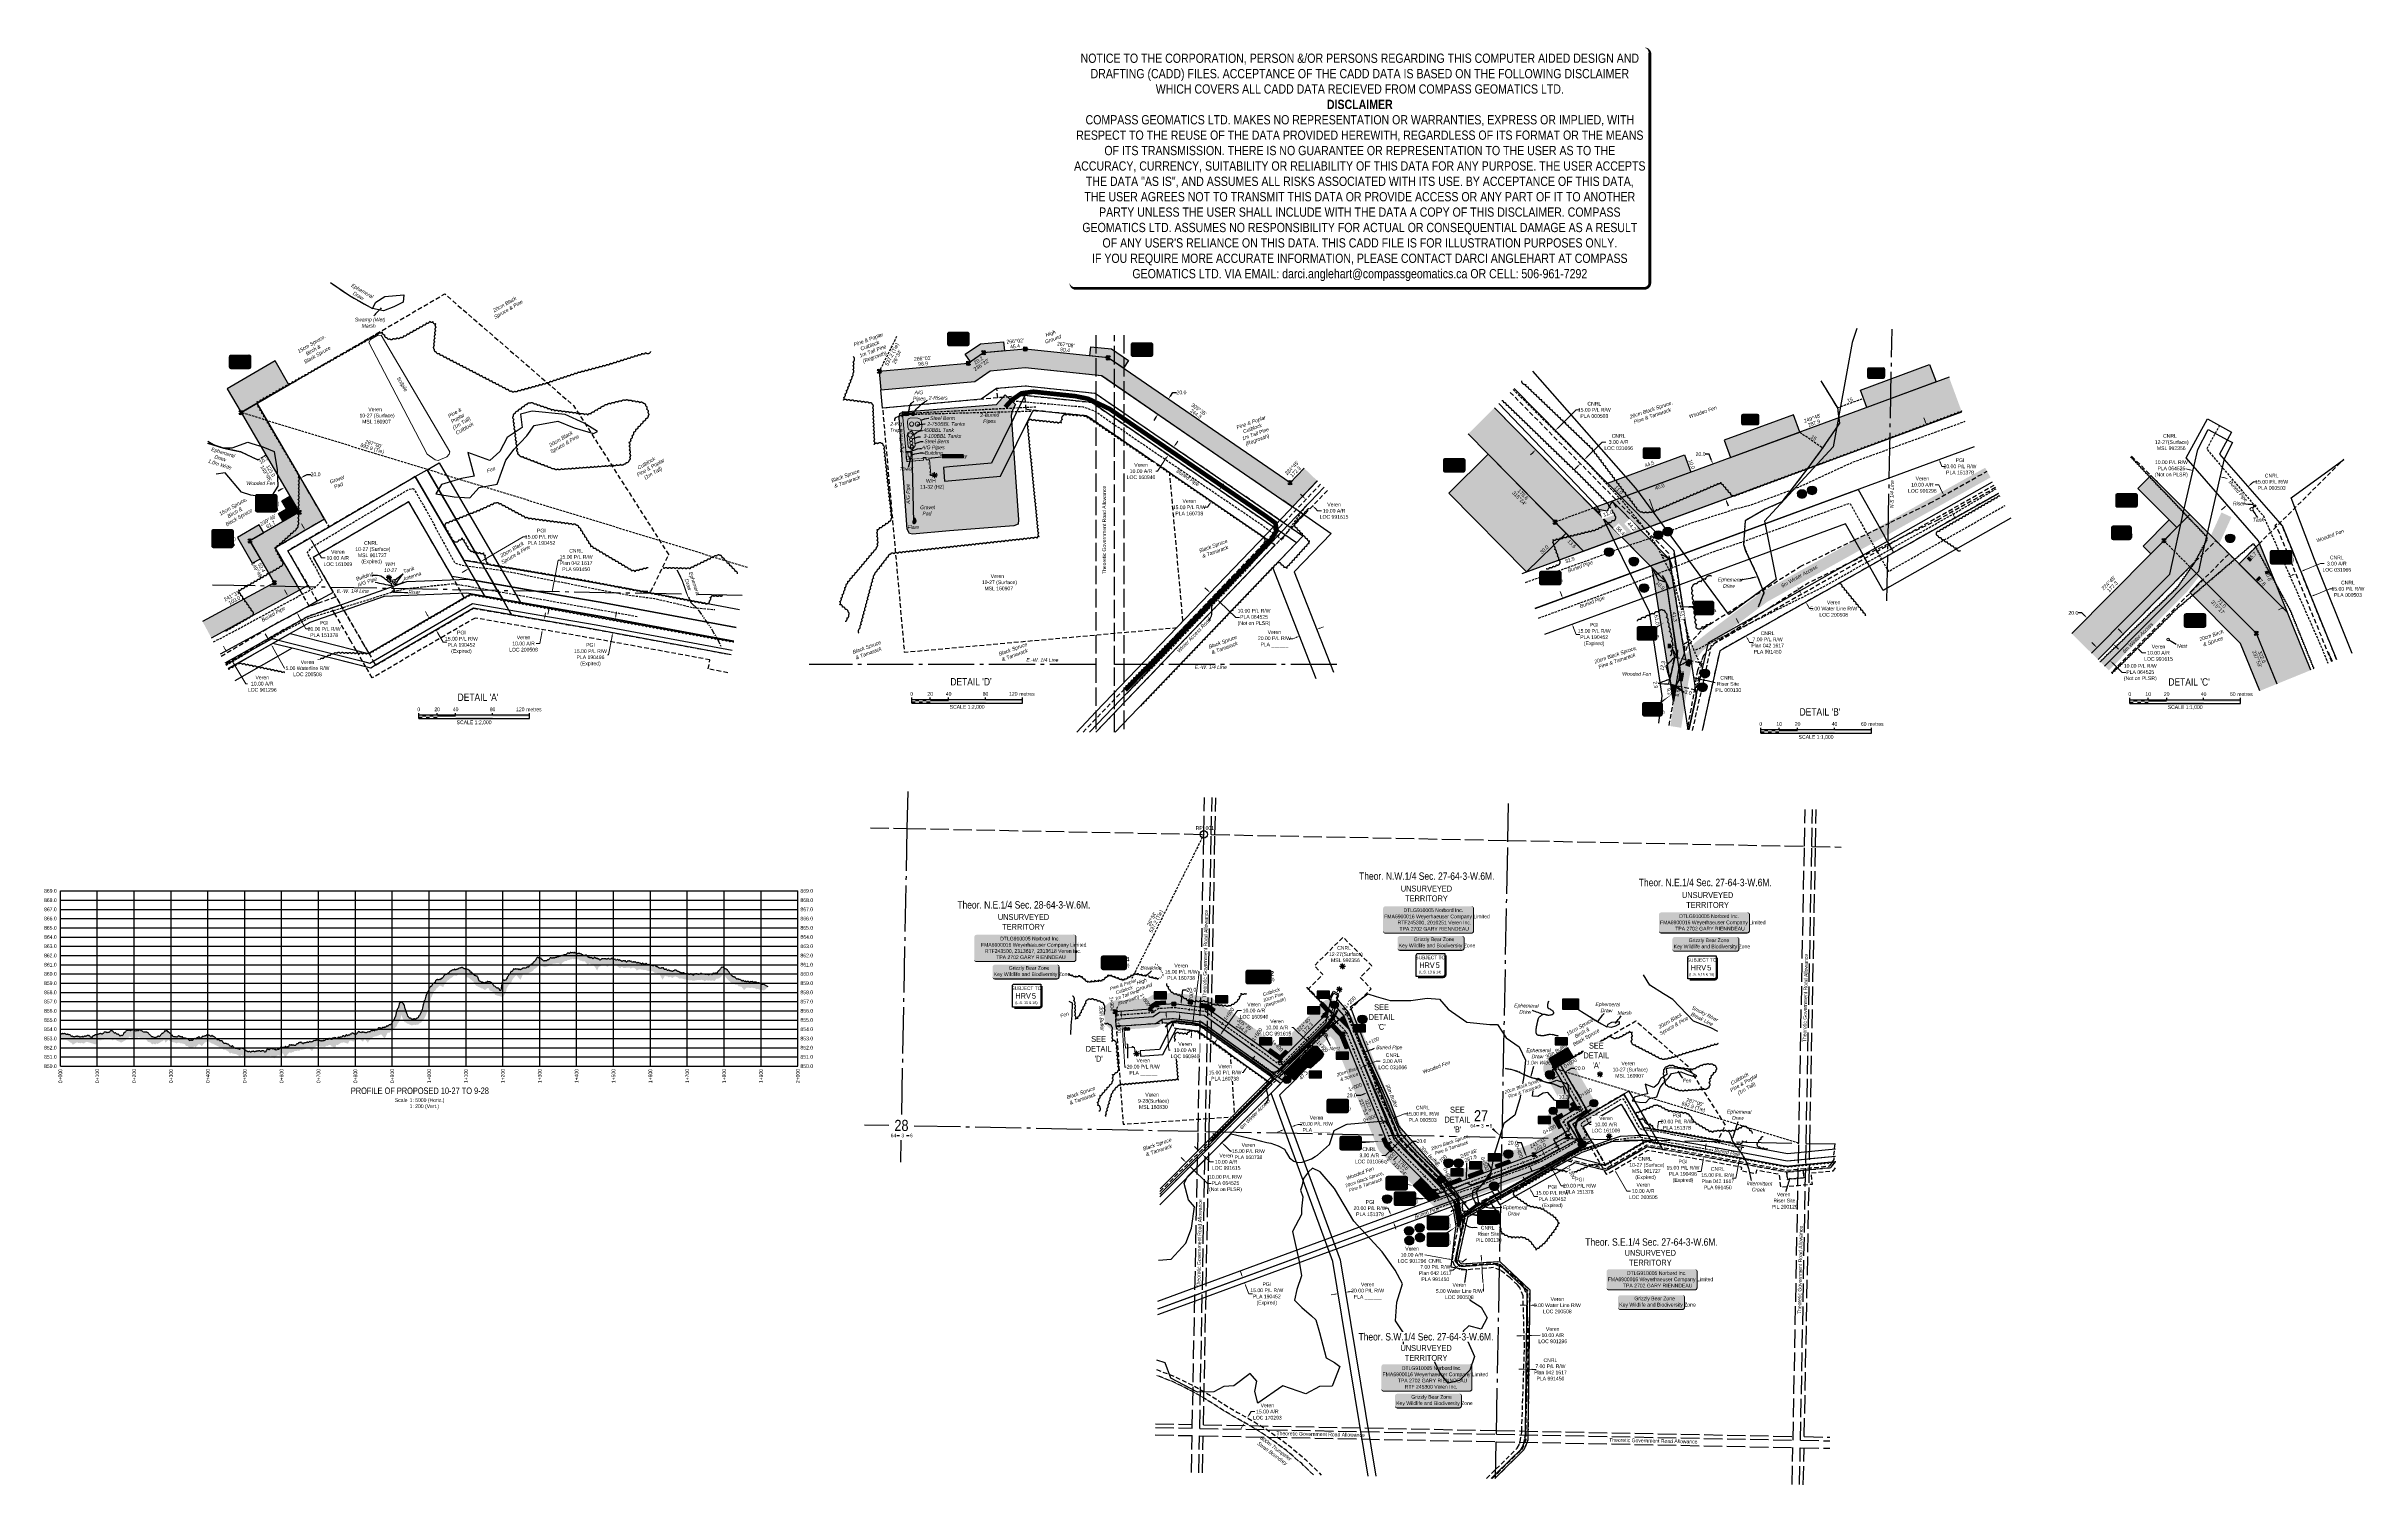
# Model space of a CAD drawing. Extents: x 407785 to 414058, y 6046536 to 6050431.
import ezdxf
from ezdxf.enums import TextEntityAlignment as Align

# ---------------------------------------------------------------- set-up
doc = ezdxf.new("R2010")
doc.units = 0
doc.header["$LTSCALE"] = 5
doc.header["$PDSIZE"] = 0.5
for name, pattern in [('0', [1, 1, 0]), ('DASHDOT2', [12.7, 6.35, -3.175, 0, -3.175]), ('foc-ACCESSROAD', [3.75, 2.5, -1.25]), ('foc-QUARTERLINE', [33, 25, -3, 2, -3]), ('foc-TIELINE', [1.875, 1.25, -0.625]), ('foc-TOPO', [1, 0.2, -0.8]), ('foc-TOPO-ephemeral', [6.25, 3.125, -0.625, 0.625, -0.625, 0.625, -0.625]), ('foc-TRAV', [1.875, 1.25, -0.625]), ('foc-UNSURVEYED', [12.5, 10, -2.5]), ('UG_PIPE', [1.875, 1.25, -0.625])]:
    doc.linetypes.add(name, pattern=pattern)
doc.layers.get('Defpoints').update_dxf_attribs({"color": 9})
for name, color, linetype in [('10', 1, 'Continuous'), ('35', 37, 'Continuous'), ('9', 3, 'Continuous'), ('ABADATA-DRILL-T', 8, 'Continuous'), ('AS-CABLE', 224, 'foc-CABLE'), ('AS-FENCE', 48, 'foc-FENCE'), ('AS-PIPE-AG', 44, 'Continuous'), ('AS-PIPE-UG', 44, 'UG_PIPE'), ('AS-PIPE-UG-T', 44, 'Continuous'), ('AS-ROADS', 254, 'Continuous'), ('AS-SYMBOL', 7, 'Continuous'), ('AS-UNDERLAY-H', 141, 'Continuous'), ('AS-WILDLIFE', 131, 'DASHDOT2'), ('AS-WILDLIFE-BLOCK', 131, 'Continuous'), ('C-AR', 13, 'foc-ACCESSROAD'), ('C-RW', 13, 'Continuous'), ('C-SYMBOL', 7, 'Continuous'), ('C-WS', 13, 'foc-ACCESSROAD'), ('C-WS-S', 13, 'Continuous'), ('CG-NOTES', 7, 'Continuous'), ('CTW', 7, 'Continuous'), ('DETAIL-T', 7, 'Continuous'), ('F-AR', 190, 'foc-ACCESSROAD'), ('F-RW', 190, 'Continuous'), ('F-WS', 190, 'foc-ACCESSROAD'), ('F-WS-S', 190, 'Continuous'), ('L-BD', 7, 'Continuous'), ('L-BD1', 253, 'Continuous'), ('L-DETAIL-T', 3, 'Continuous'), ('L-MON', 1, 'Continuous'), ('L-QSEC', 8, 'foc-QUARTERLINE'), ('L-ROAD-T', 7, 'Continuous'), ('L-SECLBL', 7, 'Continuous'), ('L-SECQ', 8, 'foc-QUARTERLINE'), ('L-TIE', 7, 'foc-TIELINE'), ('L-TIE-T', 7, 'Continuous'), ('L-UNS-T', 3, 'Continuous'), ('L-USEC', 7, 'foc-UNSURVEYED'), ('P-BUFFER-H 30m', 51, 'Continuous'), ('P-BUFFER-T', 40, 'Continuous'), ('P-CROSSINGS', 250, 'Continuous'), ('P-CROSSINGS-GRID', 8, 'Continuous'), ('P-CROSSINGS-GROUND', 48, 'foc-TOPO'), ('P-ELEVATION', 7, 'Continuous'), ('P-PROPOSED', 10, 'Continuous'), ('P-PROPOSED-H', 21, 'Continuous'), ('P-TEMP-BLOCKS', 250, 'Continuous'), ('P-TEMP-H', 41, 'Continuous'), ('P-TEMP_LOG DECK', 46, 'Continuous'), ('P-TEMP_WORKSPACE', 46, 'Continuous'), ('P-TRAV', 4, 'foc-TRAV'), ('P-TXT', 4, 'Continuous'), ('P-WORKAREA', 113, 'Continuous'), ('P-WORKAREA-H', 111, 'Continuous'), ('P-WORKAREA-T', 113, 'Continuous'), ('S-T7', 7, 'Continuous'), ('T-BUSH', 110, '0'), ('T-BUSH-T', 110, 'Continuous'), ('T-CREEK', 160, 'Continuous'), ('T-DRAW', 143, 'foc-TOPO-ephemeral'), ('T-GENERAL', 48, 'foc-TOPO'), ('T-SLOPE', 48, 'Continuous'), ('T-TIE', 201, 'foc-TIELINE'), ('T-WATER', 160, 'Continuous'), ('T-WATER-H', 133, 'Continuous'), ('T-WATER-T', 170, 'Continuous'), ('WETLAND', 143, 'Continuous'), ('WETLAND-T', 146, 'Continuous'), ('wildlife_feature', 7, 'Continuous')]:
    doc.layers.add(name, color=color, linetype=linetype)
for name, color, linetype, lineweight in [('AS-GENERAL', 48, 'Continuous', 18), ('C-AR-T', 13, 'Continuous', 9), ('C-RW-T', 13, 'Continuous', 9), ('C-WS-T', 13, 'Continuous', 9), ('F-AR-T', 190, 'Continuous', 9), ('F-RW-T', 190, 'Continuous', 9), ('F-WS-T', 190, 'Continuous', 9), ('P-TEMP-T', 46, 'Continuous', 18), ('T-TEXT', 48, 'Continuous', 18), ('T-TIE-T', 201, 'Continuous', 18)]:
    doc.layers.add(name, color=color, linetype=linetype, lineweight=lineweight)
doc.layers.add('DISCLAIMER', color=7, linetype='Continuous', plot=False)
doc.styles.add('140', font='ARIALN.TTF', dxfattribs={"height": 15})
doc.styles.add('175L', font='ARIALN.TTF', dxfattribs={"height": 20})
doc.styles.add('240', font='ARIALN.TTF', dxfattribs={"height": 30})
doc.styles.add('80', font='ARIALN.TTF', dxfattribs={"height": 10})
doc.styles.add('80CG', font='ARIALN.TTF', dxfattribs={"height": 10})
doc.styles.add('80L', font='ARIALN.TTF', dxfattribs={"height": 10})
doc.styles.add('BOLD', font='ARIALNB.TTF')
doc.styles.add('Crossing', font='ARIALN.TTF', dxfattribs={"height": 10})
doc.styles.add('foc-LtypeFont', font='ARIALN.TTF', dxfattribs={"height": 7.35})
doc.styles.add('HRV', font='ARIALN.TTF', dxfattribs={"height": 3})
doc.styles.add('POINTNUMBER', font='ARIALN.TTF', dxfattribs={"height": 2.5})
doc.styles.add('SIMPLEX', font='ARIALN.TTF')
doc.linetypes.add('foc-CABLE', pattern='A,2,-1,["C",foc-LtypeFont,S=0.2,R=0,X=-0.625,Y=-0.75],-1.24,8', length=12.24)
doc.linetypes.add('foc-FENCE', pattern='A,10,-1,["X",foc-LtypeFont,S=0.2,R=0,X=-0.625,Y=-0.75],-1.24', length=12.24)
doc.linetypes.add('foc-TOPO-flowdirection-NOLINE', pattern='A,0,[">",foc-LtypeFont,S=0.3,R=0,X=0,Y=-0.945],-20,[">",foc-LtypeFont,S=0.3,R=0,X=0,Y=-0.945],0', length=20)
doc.dimstyles.new('Compass 5 000', dxfattribs={"dimscale": 5, "dimtxt": 9, "dimasz": 2, "dimexe": 0.2, "dimexo": 0.0625, "dimgap": 0.5, "dimtad": 0, "dimtih": 1, "dimtoh": 1, "dimzin": 0, "dimdsep": 46, "dimtxsty": '80CG', "dimcen": 0.1, "dimse1": 1, "dimse2": 1, "dimclrd": 256, "dimclrt": 256, "dimaunit": 1, "dimadec": 4, "dimazin": 0, "dimtfac": 0.06, "dimtofl": 0, "dimtmove": 0, "dimatfit": 1, "dimfxl": 0.2, "dimtolj": 1, "dimtzin": 0, "dimlwd": -1, "dimarcsym": 0})

# ---------------------------------------------------------------- blocks, each defined once
blk = doc.blocks.new('GAS')
h = blk.add_hatch(color=255)
h.dxf.hatch_style = 1
edge = h.paths.add_edge_path()
edge.add_arc((0, 0), 0.9, 0, 360)
for p, q in [((-0.8, 0), (-1.6, 0)), ((-0.6, 0.6), (-1.1, 1.1)), ((0, 0.8), (0, 1.6)), ((0.6, 0.6), (1.1, 1.1)), ((1.6, 0), (0.8, 0)), ((-0.6, -0.6), (-1.1, -1.1)), ((0, -0.8), (0, -1.6)), ((1.1, -1.1), (0.6, -0.6))]:
    blk.add_line(p, q)
blk.add_circle((0, 0), 0.8)
blk = doc.blocks.new('*D33')
at = {"layer": 'C-AR-T', "transparency": 16777216}
for p, q in [((411163.6, 6047773.7), (411153.6, 6047773.7)), ((411197.3, 6047739.9), (411163.6, 6047773.7)), ((411218.6, 6047718.7), (411225.7, 6047711.7))]:
    blk.add_line(p, q, dxfattribs=at)
for points in [[(411198.5, 6047741.1), (411196.2, 6047738.8), (411204.4, 6047732.9)], [(411219.8, 6047719.9), (411217.4, 6047717.6), (411211.5, 6047725.8)]]:
    blk.add_solid(points, dxfattribs=at)
at = {"layer": 'Defpoints', "color": 0, "transparency": 16777216}
for p in [(411230, 6047758.5), (411237.1, 6047751.4), (411204.4, 6047732.9)]:
    blk.add_point(p, dxfattribs=at)
at = {"layer": 'C-AR-T', "transparency": 16777216, "insert": (411119.2, 6047773.7), "char_height": 10, "attachment_point": 5, "style": '80CG', "bg_fill": 3, "box_fill_scale": 1.1, "bg_fill_color": 256, "bg_fill_true_color": 13158600, "bg_fill_transparency": 0}
blk.add_mtext('\\A1;Veren\\P10.00 A/R\\PLOC 991615', dxfattribs=at)
blk = doc.blocks.new('*D34')
at = {"layer": 'Defpoints', "color": 0, "transparency": 16777216}
for p in [(411455.1, 6047467.9), (411486.1, 6047436.1), (411488.3, 6047438.2)]:
    blk.add_point(p, dxfattribs=at)
at = {"layer": 'F-AR-T', "transparency": 16777216}
for p, q in [((411448, 6047460.9), (411413.7, 6047427.4)), ((411464.5, 6047476.9), (411471.6, 6047483.9)), ((411413.7, 6047427.4), (411403.7, 6047427.4))]:
    blk.add_line(p, q, dxfattribs=at)
for points in [[(411446.8, 6047462.1), (411449.2, 6047459.7), (411455.1, 6047467.9)], [(411463.3, 6047478.1), (411465.6, 6047475.8), (411457.3, 6047470)]]:
    blk.add_solid(points, dxfattribs=at)
at = {"layer": 'F-AR-T', "transparency": 16777216, "insert": (411369.4, 6047427.4), "char_height": 10, "attachment_point": 5, "style": '80CG'}
blk.add_mtext('\\A1;CNRL\\P3.00 A/R\\PLOC 031066', dxfattribs=at)
blk = doc.blocks.new('*D35')
at = {"layer": 'Defpoints', "color": 0, "transparency": 16777216}
for p in [(411428, 6047265.2), (411350, 6047236.5), (411356.9, 6047217.8)]:
    blk.add_point(p, dxfattribs=at)
at = {"layer": 'F-RW-T', "transparency": 16777216}
for p, q in [((411420.9, 6047284.4), (411410.9, 6047284.4)), ((411424.5, 6047274.6), (411420.9, 6047284.4)), ((411438.4, 6047237.1), (411441.8, 6047227.7))]:
    blk.add_line(p, q, dxfattribs=at)
for points in [[(411426.1, 6047275.2), (411423, 6047274), (411428, 6047265.2)], [(411439.9, 6047237.7), (411436.8, 6047236.5), (411434.9, 6047246.5)]]:
    blk.add_solid(points, dxfattribs=at)
at = {"layer": 'F-RW-T', "transparency": 16777216, "insert": (411371.4, 6047284.4), "char_height": 10, "attachment_point": 5, "style": '80CG'}
blk.add_mtext('\\A1;PGI \\P20.00 P/L R/W\\PPLA 151378', dxfattribs=at)
blk = doc.blocks.new('*D36')
at = {"layer": 'Defpoints', "color": 0, "transparency": 16777216}
for p in [(411201.4, 6047160.6), (411206.6, 6047146.5), (411031.7, 6047082.1)]:
    blk.add_point(p, dxfattribs=at)
at = {"layer": 'F-RW-T', "transparency": 16777216}
for p, q in [((411023.1, 6047105.6), (411019.6, 6047115)), ((411035.2, 6047072.8), (411042.7, 6047052.2)), ((411042.7, 6047052.2), (411052.7, 6047052.2))]:
    blk.add_line(p, q, dxfattribs=at)
for points in [[(411024.6, 6047106.2), (411021.5, 6047105), (411026.5, 6047096.2)], [(411036.7, 6047073.3), (411033.6, 6047072.2), (411031.7, 6047082.1)]]:
    blk.add_solid(points, dxfattribs=at)
at = {"layer": 'F-RW-T', "transparency": 16777216, "insert": (411091.8, 6047052.2), "char_height": 10, "attachment_point": 5, "style": '80CG'}
blk.add_mtext('\\A1;PGI\\P15.00 P/L R/W\\PPLA 190452\\P(Expired)', dxfattribs=at)
blk = doc.blocks.new('*D37')
at = {"layer": 'C-AR-T', "transparency": 16777216}
for p, q in [((411584.9, 6047146.7), (411519.5, 6047158)), ((411614.5, 6047141.6), (411624.3, 6047139.9))]:
    blk.add_line(p, q, dxfattribs=at)
for points in [[(411585.2, 6047148.3), (411584.6, 6047145), (411594.7, 6047145)], [(411614.7, 6047143.2), (411614.2, 6047139.9), (411604.6, 6047143.3)]]:
    blk.add_solid(points, dxfattribs=at)
at = {"layer": 'Defpoints', "color": 0, "transparency": 16777216}
for p in [(411606.6, 6047213.2), (411616.4, 6047211.5), (411594.7, 6047145)]:
    blk.add_point(p, dxfattribs=at)
at = {"layer": 'C-AR-T', "transparency": 16777216, "insert": (411485.2, 6047158), "char_height": 10, "attachment_point": 5, "style": '80CG'}
blk.add_mtext('\\A1;Veren\\P10.00 A/R\\PLOC 901296', dxfattribs=at)
blk = doc.blocks.new('*D38')
at = {"layer": 'C-AR-T', "transparency": 16777216}
for p, q in [((411673.5, 6047147), (411672.9, 6047157)), ((411675, 6047122.1), (411675.6, 6047112.1)), ((411668.6, 6047060), (411678.6, 6047060)), ((411678.6, 6047060), (411675.6, 6047112.1))]:
    blk.add_line(p, q, dxfattribs=at)
for points in [[(411675.2, 6047147.1), (411671.8, 6047146.9), (411674.1, 6047137)], [(411676.6, 6047122.2), (411673.3, 6047122), (411674.4, 6047132.1)]]:
    blk.add_solid(points, dxfattribs=at)
at = {"layer": 'Defpoints', "color": 0, "transparency": 16777216}
for p in [(411660.4, 6047136.2), (411660.7, 6047131.2), (411674.4, 6047132.1)]:
    blk.add_point(p, dxfattribs=at)
at = {"layer": 'C-AR-T', "transparency": 16777216, "insert": (411613.3, 6047060), "char_height": 10, "attachment_point": 5, "style": '80CG', "bg_fill": 3, "box_fill_scale": 1.1, "bg_fill_color": 256, "bg_fill_true_color": 13158600, "bg_fill_transparency": 0}
blk.add_mtext('\\A1;Veren\\P5.00 Water Line R/W\\PLOC 200508', dxfattribs=at)
blk = doc.blocks.new('*D39')
at = {"layer": 'C-AR-T', "transparency": 16777216}
for p, q in [((411026.4, 6046694.6), (411021.4, 6046686)), ((411044, 6046724.9), (411049, 6046733.6)), ((411049, 6046733.6), (411059, 6046733.6))]:
    blk.add_line(p, q, dxfattribs=at)
for points in [[(411025, 6046695.5), (411027.9, 6046693.8), (411031.4, 6046703.3)], [(411042.5, 6046725.7), (411045.4, 6046724.1), (411038.9, 6046716.3)]]:
    blk.add_solid(points, dxfattribs=at)
at = {"layer": 'Defpoints', "color": 0, "transparency": 16777216}
for p in [(410983.7, 6046731), (410991.2, 6046743.9), (411038.9, 6046716.3)]:
    blk.add_point(p, dxfattribs=at)
at = {"layer": 'C-AR-T', "transparency": 16777216, "insert": (411093.3, 6046733.6), "char_height": 10, "attachment_point": 5, "style": '80CG'}
blk.add_mtext('\\A1;Veren\\P15.00 A/R\\PLOC 170293', dxfattribs=at)
blk = doc.blocks.new('*U30')
h = blk.add_hatch(color=255)
edge = h.paths.add_edge_path()
edge.add_line((-84, -20), (84, -20))
edge.add_arc((84, -14), 6, 270, 360)
edge.add_line((90, -14), (90, 12.5))
edge.add_arc((84, 12.5), 6, 0, 90)
edge.add_line((84, 18.5), (-84, 18.5))
edge.add_arc((-84, 12.5), 6, 90, 180)
edge.add_line((-90, 12.5), (-90, -14))
edge.add_arc((-84, -14), 6, 180, 270)
at = {"color": 131, "flags": 128}
blk.add_lwpolyline([(-84, -20, 3, 3, 0), (84, -20, 3, 3, 0.414214), (90, -14, 3, 3, 0), (90, 12.5, 3, 0, 0.414214), (84, 18.5, 0, 0, 0), (-84, 18.5, 0, 0, 0.414214), (-90, 12.5, 0, 0, 0), (-90, -14, 0, 3, 0.414214)], format="xyseb", close=True, dxfattribs=at)
at = {"color": 131, "style": '80'}
blk.add_attdef('ENTER_TEXT_001', (-36, -5), '', height=10, dxfattribs=at)
blk = doc.blocks.new('*U31')
h = blk.add_hatch(color=255)
edge = h.paths.add_edge_path()
edge.add_line((-84, -20), (84, -20))
edge.add_arc((84, -14), 6, 270, 360)
edge.add_line((90, -14), (90, 12.5))
edge.add_arc((84, 12.5), 6, 0, 90)
edge.add_line((84, 18.5), (-84, 18.5))
edge.add_arc((-84, 12.5), 6, 90, 180)
edge.add_line((-90, 12.5), (-90, -14))
edge.add_arc((-84, -14), 6, 180, 270)
at = {"color": 131, "flags": 128}
blk.add_lwpolyline([(-84, -20, 3, 3, 0), (84, -20, 3, 3, 0.414214), (90, -14, 3, 3, 0), (90, 12.5, 3, 0, 0.414214), (84, 18.5, 0, 0, 0), (-84, 18.5, 0, 0, 0.414214), (-90, 12.5, 0, 0, 0), (-90, -14, 0, 3, 0.414214)], format="xyseb", close=True, dxfattribs=at)
at = {"color": 131, "style": '80'}
blk.add_attdef('ENTER_TEXT_001', (-36, -5), '', height=10, dxfattribs=at)
blk = doc.blocks.new('*U32')
h = blk.add_hatch(color=255)
edge = h.paths.add_edge_path()
edge.add_line((-84, -20), (84, -20))
edge.add_arc((84, -14), 6, 270, 360)
edge.add_line((90, -14), (90, 12.5))
edge.add_arc((84, 12.5), 6, 0, 90)
edge.add_line((84, 18.5), (-84, 18.5))
edge.add_arc((-84, 12.5), 6, 90, 180)
edge.add_line((-90, 12.5), (-90, -14))
edge.add_arc((-84, -14), 6, 180, 270)
at = {"color": 131, "flags": 128}
blk.add_lwpolyline([(-84, -20, 3, 3, 0), (84, -20, 3, 3, 0.414214), (90, -14, 3, 3, 0), (90, 12.5, 3, 0, 0.414214), (84, 18.5, 0, 0, 0), (-84, 18.5, 0, 0, 0.414214), (-90, 12.5, 0, 0, 0), (-90, -14, 0, 3, 0.414214)], format="xyseb", close=True, dxfattribs=at)
at = {"color": 131, "style": '80'}
blk.add_attdef('ENTER_TEXT_001', (-36, -5), '', height=10, dxfattribs=at)
blk = doc.blocks.new('HRV')
blk.add_lwpolyline([(-35.1, 31.6), (37.2, 31.6), (37.2, -25.5, -0.414214), (32.2, -30.5), (-40.1, -30.5), (-40.1, 26.6, -0.414214)], format="xyb", close=True)
at = {"const_width": 5, "flags": 128}
blk.add_lwpolyline([(-35.1, -33), (32.2, -33, 0.414214), (39.7, -25.5), (39.7, 26.6)], format="xyb", dxfattribs=at)
at = {"style": '80L'}
blk.add_text('SUBJECT TO', height=9.5, dxfattribs=at).set_placement((-2, 13.1), align=Align.BOTTOM_CENTER)
blk.add_attdef('(N.W.1/4 00)', text='', height=7.12, dxfattribs=at).set_placement((-2, -24.4), align=Align.BOTTOM_CENTER)
at = {"layer": 'CTW', "color": 3, "style": 'HRV'}
blk.add_text('HRV', height=15, dxfattribs=at).set_placement((-10.9, -0.2), align=Align.MIDDLE_CENTER)
blk.add_attdef('0', text='', height=15, dxfattribs=at).set_placement((18.3, -0.2), align=Align.MIDDLE_CENTER)
blk = doc.blocks.new('*U28')
h = blk.add_hatch(color=255)
edge = h.paths.add_edge_path()
edge.add_line((-116.5, -37), (116.5, -37))
edge.add_arc((116.5, -31), 6, 270, 360)
edge.add_line((122.5, -31), (122.5, 29.5))
edge.add_arc((116.5, 29.5), 6, 0, 90)
edge.add_line((116.5, 35.5), (-116.5, 35.5))
edge.add_arc((-116.5, 29.5), 6, 90, 180)
edge.add_line((-122.5, 29.5), (-122.5, -31))
edge.add_arc((-116.5, -31), 6, 180, 270)
at = {"color": 44, "flags": 128}
blk.add_lwpolyline([(-116.5, -37, 3, 3, 0), (116.5, -37, 3, 3, 0.414214), (122.5, -31, 3, 3, 0), (122.5, 29.5, 3, 0, 0.414214), (116.5, 35.5, 0, 0, 0), (-116.5, 35.5, 0, 0, 0.414214), (-122.5, 29.5, 0, 0, 0), (-122.5, -31, 0, 3, 0.414214)], format="xyseb", close=True, dxfattribs=at)
at = {"color": 44, "style": '80'}
blk.add_attdef('ENTER_TEXT_001', (-36, -5), '', height=10, dxfattribs=at)
blk = doc.blocks.new('*U29')
h = blk.add_hatch(color=255)
edge = h.paths.add_edge_path()
edge.add_line((-131.5, -37), (131.5, -37))
edge.add_arc((131.5, -31), 6, 270, 360)
edge.add_line((137.5, -31), (137.5, 29.5))
edge.add_arc((131.5, 29.5), 6, 0, 90)
edge.add_line((131.5, 35.5), (-131.5, 35.5))
edge.add_arc((-131.5, 29.5), 6, 90, 180)
edge.add_line((-137.5, 29.5), (-137.5, -31))
edge.add_arc((-131.5, -31), 6, 180, 270)
at = {"color": 44, "flags": 128}
blk.add_lwpolyline([(-131.5, -37, 3, 3, 0), (131.5, -37, 3, 3, 0.414214), (137.5, -31, 3, 3, 0), (137.5, 29.5, 3, 0, 0.414214), (131.5, 35.5, 0, 0, 0), (-131.5, 35.5, 0, 0, 0.414214), (-137.5, 29.5, 0, 0, 0), (-137.5, -31, 0, 3, 0.414214)], format="xyseb", close=True, dxfattribs=at)
at = {"color": 44, "style": '80'}
blk.add_attdef('ENTER_TEXT_001', (-36, -5), '', height=10, dxfattribs=at)
blk = doc.blocks.new('*D40')
at = {"layer": 'C-RW-T', "transparency": 16777216}
for p, q in [((410908.8, 6047924.5), (410893.3, 6047800.6)), ((410898.8, 6047924.5), (410908.8, 6047924.5)), ((410887.7, 6047755.9), (410886.5, 6047746)), ((410892.1, 6047790.7), (410893.3, 6047800.6))]:
    blk.add_line(p, q, dxfattribs=at)
for points in [[(410886.1, 6047756.2), (410889.4, 6047755.7), (410889, 6047765.9)], [(410890.4, 6047790.9), (410893.7, 6047790.5), (410890.8, 6047780.8)]]:
    blk.add_solid(points, dxfattribs=at)
at = {"layer": 'Defpoints', "color": 0, "transparency": 16777216}
for p in [(410859.1, 6047769.6), (410861, 6047784.5), (410890.8, 6047780.8)]:
    blk.add_point(p, dxfattribs=at)
at = {"layer": 'C-RW-T', "transparency": 16777216, "insert": (410859.7, 6047924.5), "char_height": 10, "attachment_point": 5, "style": '80CG', "bg_fill": 3, "box_fill_scale": 1.1, "bg_fill_color": 256, "bg_fill_true_color": 13158600, "bg_fill_transparency": 0}
blk.add_mtext('\\A1;Veren\\P15.00 P/L R/W\\PPLA 160738', dxfattribs=at)
blk = doc.blocks.new('*D41')
at = {"layer": 'C-AR-T', "transparency": 16777216}
for p, q in [((410970.4, 6047760.2), (411012.8, 6047819.5)), ((411012.8, 6047819.5), (411022.8, 6047819.5)), ((410953, 6047735.7), (410947.2, 6047727.6))]:
    blk.add_line(p, q, dxfattribs=at)
for points in [[(410969.1, 6047761.1), (410971.8, 6047759.2), (410964.6, 6047752)], [(410951.7, 6047736.7), (410954.4, 6047734.8), (410958.8, 6047743.9)]]:
    blk.add_solid(points, dxfattribs=at)
at = {"layer": 'Defpoints', "color": 0, "transparency": 16777216}
for p in [(410964.6, 6047752), (410967.9, 6047737.4), (410973.7, 6047745.5)]:
    blk.add_point(p, dxfattribs=at)
at = {"layer": 'C-AR-T', "transparency": 16777216, "insert": (411057.1, 6047819.5), "char_height": 10, "attachment_point": 5, "style": '80CG'}
blk.add_mtext('\\A1;Veren\\P10.00 A/R\\PLOC 160940', dxfattribs=at)
blk = doc.blocks.new('*D42')
at = {"layer": 'C-RW-T', "transparency": 16777216}
for p, q in [((410952.2, 6047479.5), (410945.2, 6047486.6)), ((410977, 6047454.8), (410993, 6047438.9)), ((410993, 6047438.9), (411003, 6047438.9))]:
    blk.add_line(p, q, dxfattribs=at)
for points in [[(410953.4, 6047480.7), (410951.1, 6047478.3), (410959.3, 6047472.5)], [(410978.2, 6047456), (410975.8, 6047453.6), (410969.9, 6047461.9)]]:
    blk.add_solid(points, dxfattribs=at)
at = {"layer": 'Defpoints', "color": 0, "transparency": 16777216}
for p in [(410949, 6047462.1), (410959.6, 6047451.5), (410969.9, 6047461.9)]:
    blk.add_point(p, dxfattribs=at)
at = {"layer": 'C-RW-T', "transparency": 16777216, "insert": (411042, 6047438.9), "char_height": 10, "attachment_point": 5, "style": '80CG', "bg_fill": 3, "box_fill_scale": 1.1, "bg_fill_color": 256, "bg_fill_true_color": 13158600, "bg_fill_transparency": 0}
blk.add_mtext('\\A1;Veren\\P15.00 P/L R/W\\PPLA 160738', dxfattribs=at)
blk = doc.blocks.new('*D43')
at = {"layer": 'C-AR-T', "transparency": 16777216}
for p, q in [((410902.7, 6047444.6), (410895.6, 6047451.7)), ((410924, 6047423.4), (410937.4, 6047410)), ((410937.4, 6047410), (410947.4, 6047410))]:
    blk.add_line(p, q, dxfattribs=at)
for points in [[(410903.9, 6047445.8), (410901.5, 6047443.4), (410909.8, 6047437.5)], [(410925.1, 6047424.6), (410922.8, 6047422.2), (410916.9, 6047430.4)]]:
    blk.add_solid(points, dxfattribs=at)
at = {"layer": 'Defpoints', "color": 0, "transparency": 16777216}
for p in [(410917.5, 6047445.3), (410924.6, 6047438.2), (410916.9, 6047430.4)]:
    blk.add_point(p, dxfattribs=at)
at = {"layer": 'C-AR-T', "transparency": 16777216, "insert": (410981.7, 6047410), "char_height": 10, "attachment_point": 5, "style": '80CG'}
blk.add_mtext('\\A1;Veren\\P10.00 A/R\\PLOC 991615', dxfattribs=at)
blk = doc.blocks.new('*D44')
at = {"layer": 'C-RW-T', "transparency": 16777216}
for p, q in [((411315.6, 6047058.2), (411325.4, 6047059.8)), ((411276.1, 6047051.7), (411266.2, 6047050.1))]:
    blk.add_line(p, q, dxfattribs=at)
for points in [[(411315.3, 6047059.8), (411315.8, 6047056.6), (411305.7, 6047056.6)], [(411275.8, 6047053.3), (411276.4, 6047050), (411286, 6047053.3)]]:
    blk.add_solid(points, dxfattribs=at)
at = {"layer": 'Defpoints', "color": 0, "transparency": 16777216}
for p in [(411287, 6047047.3), (411305.7, 6047056.6), (411306.7, 6047050.6)]:
    blk.add_point(p, dxfattribs=at)
at = {"layer": 'C-RW-T', "transparency": 16777216, "insert": (411365, 6047059.8), "char_height": 10, "attachment_point": 5, "style": '80CG'}
blk.add_mtext('\\A1;Veren\\P20.00 P/L R/W\\PPLA ______', dxfattribs=at)
blk = doc.blocks.new('*D45')
at = {"layer": 'C-RW-T', "transparency": 16777216}
for p, q in [((410697.6, 6047807.5), (410696.9, 6047817.5)), ((410700.4, 6047767.7), (410707.5, 6047666.2)), ((410707.5, 6047666.2), (410717.5, 6047666.2))]:
    blk.add_line(p, q, dxfattribs=at)
for points in [[(410699.3, 6047807.7), (410696, 6047807.4), (410698.3, 6047797.6)], [(410702.1, 6047767.8), (410698.7, 6047767.5), (410699.7, 6047777.6)]]:
    blk.add_solid(points, dxfattribs=at)
at = {"layer": 'Defpoints', "color": 0, "transparency": 16777216}
for p in [(410698.3, 6047797.6), (410712.4, 6047798.6), (410713.8, 6047778.6)]:
    blk.add_point(p, dxfattribs=at)
at = {"layer": 'C-RW-T', "transparency": 16777216, "insert": (410757, 6047666.2), "char_height": 10, "attachment_point": 5, "style": '80CG', "bg_fill": 3, "box_fill_scale": 1.1, "bg_fill_color": 256, "bg_fill_true_color": 13158600, "bg_fill_transparency": 0}
blk.add_mtext('\\A1;Veren\\P20.00 P/L R/W\\PPLA ______', dxfattribs=at)
blk = doc.blocks.new('L-SECLBL')
at = {"layer": '9', "color": 7}
for p, q in [((-5.1, -27.8), (-12.3, -27.8)), ((20.7, -27.8), (13.5, -27.8))]:
    blk.add_line(p, q, dxfattribs=at)
at = {"layer": '10', "color": 2, "style": 'SIMPLEX'}
blk.add_attdef('SEC', text='', height=30, dxfattribs=at).set_placement((0, 0), align=Align.MIDDLE)
at = {"layer": '10', "color": 5, "style": '80L'}
blk.add_attdef('TWP', text='', height=9.5, dxfattribs=at).set_placement((-14.4, -27.4), align=Align.MIDDLE_RIGHT)
blk.add_attdef('RGE', text='', height=9.5, dxfattribs=at).set_placement((3.6, -27.4), align=Align.MIDDLE_CENTER)
blk.add_attdef('MER', text='', height=9.5, dxfattribs=at).set_placement((23.2, -27.4), align=Align.MIDDLE_LEFT)
blk = doc.blocks.new('*D46')
at = {"layer": 'C-AR-T', "transparency": 16777216}
for p, q in [((411779.2, 6046938.8), (411769.2, 6046938.5)), ((411809.1, 6046939.7), (411832.1, 6046940.4))]:
    blk.add_line(p, q, dxfattribs=at)
for points in [[(411779.1, 6046940.5), (411779.2, 6046937.1), (411789.2, 6046939.1)], [(411809.1, 6046941.4), (411809.2, 6046938), (411799.2, 6046939.4)]]:
    blk.add_solid(points, dxfattribs=at)
at = {"layer": 'Defpoints', "color": 0, "transparency": 16777216}
for p in [(411788.4, 6046963.5), (411798.4, 6046963.8), (411799.2, 6046939.4)]:
    blk.add_point(p, dxfattribs=at)
at = {"layer": 'C-AR-T', "transparency": 16777216, "insert": (411866.4, 6046940.4), "char_height": 10, "attachment_point": 5, "style": '80CG'}
blk.add_mtext('\\A1;Veren\\P10.00 A/R\\PLOC 901296', dxfattribs=at)
blk = doc.blocks.new('*D47')
at = {"layer": 'C-AR-T', "transparency": 16777216}
for p, q in [((411788.5, 6047021.8), (411778.5, 6047021.9)), ((411813.5, 6047021.5), (411823.5, 6047021.4))]:
    blk.add_line(p, q, dxfattribs=at)
for points in [[(411788.5, 6047023.5), (411788.5, 6047020.1), (411798.5, 6047021.7)], [(411813.5, 6047023.2), (411813.5, 6047019.8), (411803.5, 6047021.6)]]:
    blk.add_solid(points, dxfattribs=at)
at = {"layer": 'Defpoints', "color": 0, "transparency": 16777216}
for p in [(411798.7, 6047037.6), (411803.5, 6047021.6), (411803.7, 6047037.5)]:
    blk.add_point(p, dxfattribs=at)
at = {"layer": 'C-AR-T', "transparency": 16777216, "insert": (411878.9, 6047021.4), "char_height": 10, "attachment_point": 5, "style": '80CG'}
blk.add_mtext('\\A1;Veren\\P5.00 Water Line R/W\\PLOC 200508', dxfattribs=at)
blk = doc.blocks.new('*D48')
at = {"layer": 'Defpoints', "color": 0, "transparency": 16777216}
for p in [(411795.3, 6046916.4), (411802.2, 6046916.4), (411801.4, 6046848)]:
    blk.add_point(p, dxfattribs=at)
at = {"layer": 'F-RW-T', "transparency": 16777216}
for p, q in [((411784.4, 6046848.2), (411774.4, 6046848.3)), ((411811.4, 6046847.9), (411821.4, 6046847.8))]:
    blk.add_line(p, q, dxfattribs=at)
for points in [[(411784.4, 6046849.9), (411784.4, 6046846.6), (411794.4, 6046848.1)], [(411811.4, 6046849.6), (411811.4, 6046846.2), (411801.4, 6046848)]]:
    blk.add_solid(points, dxfattribs=at)
at = {"layer": 'F-RW-T', "transparency": 16777216, "insert": (411860.2, 6046847.8), "char_height": 10, "attachment_point": 5, "style": '80CG'}
blk.add_mtext('\\A1;CNRL\\P7.00 P/L R/W\\PPlan 042 1617\\PPLA 991450', dxfattribs=at)
blk = doc.blocks.new('*D49')
at = {"layer": 'Defpoints', "color": 0, "transparency": 16777216}
for p in [(411803.7, 6047338.2), (411812.9, 6047360.6), (411820.3, 6047347.6)]:
    blk.add_point(p, dxfattribs=at)
at = {"layer": 'F-RW-T', "transparency": 16777216}
for p, q in [((411791.4, 6047360), (411786.5, 6047368.7)), ((411808.6, 6047329.5), (411816.3, 6047315.9)), ((411816.3, 6047315.9), (411826.3, 6047315.9))]:
    blk.add_line(p, q, dxfattribs=at)
for points in [[(411792.8, 6047360.8), (411789.9, 6047359.2), (411796.3, 6047351.3)], [(411810, 6047330.3), (411807.1, 6047328.7), (411803.7, 6047338.2)]]:
    blk.add_solid(points, dxfattribs=at)
at = {"layer": 'F-RW-T', "transparency": 16777216, "insert": (411865.4, 6047315.9), "char_height": 10, "attachment_point": 5, "style": '80CG'}
blk.add_mtext('\\A1;PGI\\P15.00 P/L R/W\\PPLA 190452\\P(Expired)', dxfattribs=at)
blk = doc.blocks.new('*D50')
at = {"layer": 'Defpoints', "color": 0, "transparency": 16777216}
for p in [(412364.4, 6047438), (412361.7, 6047423.3), (412373, 6047421.2)]:
    blk.add_point(p, dxfattribs=at)
at = {"layer": 'F-RW-T', "transparency": 16777216}
for p, q in [((412377.5, 6047445.8), (412379.4, 6047455.6)), ((412371.1, 6047411.4), (412362.6, 6047365.6)), ((412362.6, 6047365.6), (412352.6, 6047365.6))]:
    blk.add_line(p, q, dxfattribs=at)
for points in [[(412375.9, 6047446.1), (412379.2, 6047445.5), (412375.7, 6047435.9)], [(412369.5, 6047411.7), (412372.8, 6047411.1), (412373, 6047421.2)]]:
    blk.add_solid(points, dxfattribs=at)
at = {"layer": 'F-RW-T', "transparency": 16777216, "insert": (412313.6, 6047365.6), "char_height": 10, "attachment_point": 5, "style": '80CG'}
blk.add_mtext('\\A1;CNRL\\P15.00 P/L R/W\\PPlan 042 1617\\PPLA 991450', dxfattribs=at)
blk = doc.blocks.new('*D51')
at = {"layer": 'C-AR-T', "transparency": 16777216}
for p, q in [((412024.1, 6047405.2), (412019.1, 6047413.9)), ((412039.2, 6047379.3), (412067.4, 6047330.9)), ((412067.4, 6047330.9), (412077.4, 6047330.9))]:
    blk.add_line(p, q, dxfattribs=at)
for points in [[(412025.6, 6047406.1), (412022.7, 6047404.4), (412029.2, 6047396.6)], [(412040.7, 6047380.1), (412037.8, 6047378.5), (412034.2, 6047387.9)]]:
    blk.add_solid(points, dxfattribs=at)
at = {"layer": 'Defpoints', "color": 0, "transparency": 16777216}
for p in [(412034.2, 6047387.9), (412039.1, 6047402.4), (412044.2, 6047393.7)]:
    blk.add_point(p, dxfattribs=at)
at = {"layer": 'C-AR-T', "transparency": 16777216, "insert": (412111.7, 6047330.9), "char_height": 10, "attachment_point": 5, "style": '80CG'}
blk.add_mtext('\\A1;Veren\\P10.00 A/R\\PLOC 200505', dxfattribs=at)
blk = doc.blocks.new('*D52')
at = {"layer": 'C-RW-T', "transparency": 16777216}
for p, q in [((411053.8, 6047688.4), (411059.6, 6047696.5)), ((411027.7, 6047651.7), (411017.7, 6047651.7)), ((411033.5, 6047659.9), (411027.7, 6047651.7))]:
    blk.add_line(p, q, dxfattribs=at)
for points in [[(411052.5, 6047689.3), (411055.2, 6047687.4), (411048, 6047680.2)], [(411032.1, 6047660.8), (411034.9, 6047658.9), (411039.3, 6047668)]]:
    blk.add_solid(points, dxfattribs=at)
at = {"layer": 'Defpoints', "color": 0, "transparency": 16777216}
for p in [(411063.9, 6047650.4), (411072.6, 6047662.6)]:
    blk.add_point(p, dxfattribs=at)
at = {"layer": 'C-RW-T', "transparency": 16777216, "insert": (410978.6, 6047651.7), "char_height": 10, "attachment_point": 5, "style": '80CG', "bg_fill": 3, "box_fill_scale": 1.1, "bg_fill_color": 256, "bg_fill_true_color": 13158600, "bg_fill_transparency": 0}
blk.add_mtext('\\A1;Veren\\P15.00 P/L R/W\\PPLA 160738', dxfattribs=at)
at = {"layer": 'Defpoints', "color": 0, "transparency": 16777216}
blk.add_point((411048, 6047680.2), dxfattribs=at)
blk = doc.blocks.new('*D53')
at = {"layer": 'C-RW-T', "transparency": 16777216}
for p, q in [((411167.5, 6047507.9), (411176.9, 6047511.4)), ((411176.9, 6047511.4), (411186.9, 6047511.4)), ((411130, 6047494.1), (411120.6, 6047490.6))]:
    blk.add_line(p, q, dxfattribs=at)
for points in [[(411166.9, 6047509.5), (411168.1, 6047506.3), (411158.1, 6047504.4)], [(411129.4, 6047495.7), (411130.6, 6047492.5), (411139.4, 6047497.5)]]:
    blk.add_solid(points, dxfattribs=at)
at = {"layer": 'Defpoints', "color": 0, "transparency": 16777216}
for p in [(411136.8, 6047562.5), (411118, 6047555.6), (411158.1, 6047504.4)]:
    blk.add_point(p, dxfattribs=at)
at = {"layer": 'C-RW-T', "transparency": 16777216, "insert": (411226.4, 6047511.4), "char_height": 10, "attachment_point": 5, "style": '80CG'}
blk.add_mtext('\\A1;Veren\\P20.00 P/L R/W\\PPLA ______', dxfattribs=at)
blk = doc.blocks.new('*D54')
at = {"layer": 'C-AR-T', "transparency": 16777216}
for p, q in [((411943.7, 6047549.5), (411938.6, 6047558.1)), ((411958.9, 6047523.6), (411966.2, 6047511.2)), ((411966.2, 6047511.2), (411976.2, 6047511.2))]:
    blk.add_line(p, q, dxfattribs=at)
for points in [[(411945.1, 6047550.3), (411942.3, 6047548.7), (411948.8, 6047540.9)], [(411960.4, 6047524.5), (411957.5, 6047522.8), (411953.9, 6047532.2)]]:
    blk.add_solid(points, dxfattribs=at)
at = {"layer": 'Defpoints', "color": 0, "transparency": 16777216}
for p in [(411938.8, 6047535), (411943.9, 6047526.4)]:
    blk.add_point(p, dxfattribs=at)
at = {"layer": 'C-AR-T', "transparency": 16777216, "insert": (412010.5, 6047511.2), "char_height": 10, "attachment_point": 5, "style": '80CG', "bg_fill": 3, "box_fill_scale": 1.1, "bg_fill_color": 256, "bg_fill_true_color": 13158600, "bg_fill_transparency": 0}
blk.add_mtext('\\A1;Veren\\P10.00 A/R\\PLOC 161009', dxfattribs=at)
at = {"layer": 'Defpoints', "color": 0, "transparency": 16777216}
blk.add_point((411948.8, 6047540.9), dxfattribs=at)
blk = doc.blocks.new('*D55')
at = {"layer": 'Defpoints', "color": 0, "transparency": 16777216}
for p in [(412275.7, 6047424), (412433.3, 6047394.8), (412436, 6047409.5)]:
    blk.add_point(p, dxfattribs=at)
at = {"layer": 'F-RW-T', "transparency": 16777216}
for p, q in [((412280.3, 6047448.6), (412282.1, 6047458.4)), ((412268.3, 6047384.1), (412258.3, 6047384.1)), ((412273.9, 6047414.2), (412268.3, 6047384.1))]:
    blk.add_line(p, q, dxfattribs=at)
for points in [[(412278.7, 6047448.9), (412281.9, 6047448.3), (412278.5, 6047438.7)], [(412272.3, 6047414.5), (412275.6, 6047413.9), (412275.7, 6047424)]]:
    blk.add_solid(points, dxfattribs=at)
at = {"layer": 'F-RW-T', "transparency": 16777216, "insert": (412219.2, 6047384.1), "char_height": 10, "attachment_point": 5, "style": '80CG'}
blk.add_mtext('\\A1;PGI\\P15.00 P/L R/W\\PPLA 190496\\P(Expired)', dxfattribs=at)
blk = doc.blocks.new('*U27')
h = blk.add_hatch(color=255)
edge = h.paths.add_edge_path()
edge.add_line((-116.5, -28.5), (116.5, -28.5))
edge.add_arc((116.5, -22.5), 6, 270, 360)
edge.add_line((122.5, -22.5), (122.5, 21))
edge.add_arc((116.5, 21), 6, 0, 90)
edge.add_line((116.5, 27), (-116.5, 27))
edge.add_arc((-116.5, 21), 6, 90, 180)
edge.add_line((-122.5, 21), (-122.5, -22.5))
edge.add_arc((-116.5, -22.5), 6, 180, 270)
at = {"color": 44, "flags": 128}
blk.add_lwpolyline([(-116.5, -28.5, 3, 3, 0), (116.5, -28.5, 3, 3, 0.414214), (122.5, -22.5, 3, 3, 0), (122.5, 21, 3, 0, 0.414214), (116.5, 27, 0, 0, 0), (-116.5, 27, 0, 0, 0.414214), (-122.5, 21, 0, 0, 0), (-122.5, -22.5, 0, 3, 0.414214)], format="xyseb", close=True, dxfattribs=at)
at = {"color": 44, "style": '80'}
blk.add_attdef('ENTER_TEXT_001', (-36, -5), '', height=10, dxfattribs=at)
blk = doc.blocks.new('*D56')
at = {"layer": 'C-AR-T', "transparency": 16777216}
for p, q in [((410819.5, 6047806), (410818.8, 6047816)), ((410821.6, 6047776.1), (410826.1, 6047712.3)), ((410826.1, 6047712.3), (410836.1, 6047712.3))]:
    blk.add_line(p, q, dxfattribs=at)
for points in [[(410821.2, 6047806.1), (410817.9, 6047805.9), (410820.2, 6047796)], [(410823.3, 6047776.2), (410820, 6047776), (410820.9, 6047786.1)]]:
    blk.add_solid(points, dxfattribs=at)
at = {"layer": 'Defpoints', "color": 0, "transparency": 16777216}
for p in [(410820.2, 6047796), (410820.7, 6047796.1), (410821.4, 6047786.1)]:
    blk.add_point(p, dxfattribs=at)
at = {"layer": 'C-AR-T', "transparency": 16777216, "insert": (410870.4, 6047712.3), "char_height": 10, "attachment_point": 5, "style": '80CG', "bg_fill": 3, "box_fill_scale": 1.1, "bg_fill_color": 256, "bg_fill_true_color": 13158600, "bg_fill_transparency": 0}
blk.add_mtext('\\A1;Veren\\P10.00 A/R\\PLOC 160940', dxfattribs=at)
blk = doc.blocks.new('RISER')
h = blk.add_hatch(color=255)
h.dxf.hatch_style = 1
edge = h.paths.add_edge_path()
edge.add_arc((0, 0), 0.7, 0, 360)
blk.add_hatch(color=48).paths.add_polyline_path([(0.6, -0.2), (-0.6, -0.2, 0.774597)])
at = {"color": 48}
blk.add_line((-0.6, -0.2), (0.6, -0.2), dxfattribs=at)
blk.add_circle((0, 0), 0.6, dxfattribs=at)
blk = doc.blocks.new('PIG')
h = blk.add_hatch(color=255)
h.dxf.hatch_style = 1
edge = h.paths.add_edge_path()
edge.add_arc((0, 0), 0.85, 0, 360)
at = {"layer": 'AS-SYMBOL'}
h = blk.add_hatch(color=48, dxfattribs=at)
h.dxf.hatch_style = 1
h.paths.add_polyline_path([(-0.1, 0, 1), (-0.6, 0, 1)])
h = blk.add_hatch(color=48, dxfattribs=at)
h.dxf.hatch_style = 1
h.paths.add_polyline_path([(0.1, 0, 1), (0.6, 0, 1)])
at = {"layer": 'AS-SYMBOL', "color": 48}
for centre, radius in [((0, 0), 0.75), ((-0.3, 0), 0.225), ((0.3, 0), 0.225)]:
    blk.add_circle(centre, radius, dxfattribs=at)
blk = doc.blocks.new('*D60')
at = {"layer": 'Defpoints', "color": 0, "transparency": 16777216}
for p in [(410918.3, 6047452.8), (410925.4, 6047445.7), (410880.6, 6047400.8)]:
    blk.add_point(p, dxfattribs=at)
at = {"layer": 'F-RW-T', "transparency": 16777216}
for p, q in [((410866.5, 6047414.9), (410859.4, 6047422)), ((410887.7, 6047393.7), (410930.7, 6047350.9)), ((410930.7, 6047350.9), (410940.7, 6047350.9))]:
    blk.add_line(p, q, dxfattribs=at)
for points in [[(410867.6, 6047416.1), (410865.3, 6047413.7), (410873.5, 6047407.8)], [(410888.9, 6047394.9), (410886.5, 6047392.5), (410880.6, 6047400.8)]]:
    blk.add_solid(points, dxfattribs=at)
at = {"layer": 'F-RW-T', "transparency": 16777216, "insert": (410979.8, 6047350.9), "char_height": 10, "attachment_point": 5, "style": '80CG'}
blk.add_mtext('\\A1;10.00 P/L R/W\\PPLA 064525\\P(Not on PLSR)', dxfattribs=at)
blk = doc.blocks.new('*D61')
at = {"layer": 'Defpoints', "color": 0, "transparency": 16777216}
for p in [(411403.7, 6047551.9), (411417.6, 6047557.6), (411430.5, 6047525.8)]:
    blk.add_point(p, dxfattribs=at)
at = {"layer": 'F-RW-T', "transparency": 16777216}
for p, q in [((411407.3, 6047516.4), (411398.1, 6047512.7)), ((411439.8, 6047529.6), (411465.2, 6047539.9)), ((411465.2, 6047539.9), (411475.2, 6047539.9))]:
    blk.add_line(p, q, dxfattribs=at)
for points in [[(411406.7, 6047518), (411408, 6047514.9), (411416.6, 6047520.2)], [(411439.1, 6047531.2), (411440.4, 6047528.1), (411430.5, 6047525.8)]]:
    blk.add_solid(points, dxfattribs=at)
at = {"layer": 'F-RW-T', "transparency": 16777216, "insert": (411514.3, 6047539.9), "char_height": 10, "attachment_point": 5, "style": '80CG'}
blk.add_mtext('\\A1;CNRL\\P15.00 P/L R/W\\PPLA 000503', dxfattribs=at)
blk = doc.blocks.new('*D62')
at = {"layer": 'Defpoints', "color": 0, "transparency": 16777216}
for p in [(411852, 6047426.2), (411856.6, 6047406), (411861.5, 6047408.6)]:
    blk.add_point(p, dxfattribs=at)
at = {"layer": 'F-RW-T', "transparency": 16777216}
for p, q in [((411842.3, 6047432.4), (411837.6, 6047441.2)), ((411861.4, 6047397.2), (411889.6, 6047345.2)), ((411889.6, 6047345.2), (411899.6, 6047345.2))]:
    blk.add_line(p, q, dxfattribs=at)
for points in [[(411843.8, 6047433.2), (411840.9, 6047431.6), (411847.1, 6047423.6)], [(411862.9, 6047398), (411859.9, 6047396.4), (411856.6, 6047406)]]:
    blk.add_solid(points, dxfattribs=at)
at = {"layer": 'F-RW-T', "transparency": 16777216, "insert": (411939.2, 6047345.2), "char_height": 10, "attachment_point": 5, "style": '80CG'}
blk.add_mtext('\\A1;PGI \\P20.00 P/L R/W\\PPLA 151378', dxfattribs=at)
blk = doc.blocks.new('*D63')
at = {"layer": 'Defpoints', "color": 0, "transparency": 16777216}
for p in [(411363.7, 6047597.3), (411365.7, 6047592.5), (411384.2, 6047600)]:
    blk.add_point(p, dxfattribs=at)
at = {"layer": 'P-TXT', "transparency": 16777216}
for p, q in [((411345.2, 6047589.8), (411335.2, 6047589.8)), ((411354.4, 6047593.5), (411345.2, 6047589.8)), ((411391.5, 6047608.6), (411400.8, 6047612.3))]:
    blk.add_line(p, q, dxfattribs=at)
for points in [[(411353.8, 6047595.1), (411355.1, 6047592), (411363.7, 6047597.3)], [(411390.9, 6047610.1), (411392.1, 6047607), (411382.2, 6047604.8)]]:
    blk.add_solid(points, dxfattribs=at)
at = {"layer": 'P-TXT', "transparency": 16777216, "insert": (411322, 6047589.8), "char_height": 10, "attachment_point": 5, "style": '80CG'}
blk.add_mtext('\\A1;20.0', dxfattribs=at)
blk = doc.blocks.new('*D64')
at = {"layer": 'Defpoints', "color": 0, "transparency": 16777216}
for p in [(411449.1, 6047428.3), (411486.2, 6047390.6), (411500.5, 6047404.7)]:
    blk.add_point(p, dxfattribs=at)
at = {"layer": 'P-TXT', "transparency": 16777216}
for p, q in [((411470.5, 6047449.4), (411487.5, 6047466.1)), ((411487.5, 6047466.1), (411497.5, 6047466.1)), ((411442, 6047421.3), (411434.9, 6047414.3))]:
    blk.add_line(p, q, dxfattribs=at)
for points in [[(411469.3, 6047450.5), (411471.6, 6047448.2), (411463.3, 6047442.3)], [(411440.8, 6047422.5), (411443.2, 6047420.1), (411449.1, 6047428.3)]]:
    blk.add_solid(points, dxfattribs=at)
at = {"layer": 'P-TXT', "transparency": 16777216, "insert": (411510.7, 6047466.1), "char_height": 10, "attachment_point": 5, "style": '80CG'}
blk.add_mtext('\\A1;20.0', dxfattribs=at)
blk = doc.blocks.new('*U65')
h = blk.add_hatch(color=191)
edge = h.paths.add_edge_path()
edge.add_line((-21.5, -20), (21.5, -20))
edge.add_arc((21.5, -14), 6, 270, 360)
edge.add_line((27.5, -14), (27.5, 12.5))
edge.add_arc((21.5, 12.5), 6, 0, 90)
edge.add_line((21.5, 18.5), (-21.5, 18.5))
edge.add_arc((-21.5, 12.5), 6, 90, 180)
edge.add_line((-27.5, 12.5), (-27.5, -14))
edge.add_arc((-21.5, -14), 6, 180, 270)
at = {"color": 250, "flags": 128}
blk.add_lwpolyline([(-21.5, -20, 3, 3, 0), (21.5, -20, 3, 3, 0.414214), (27.5, -14, 3, 3, 0), (27.5, 12.5, 3, 0, 0.414214), (21.5, 18.5, 0, 0, 0), (-21.5, 18.5, 0, 0, 0.414214), (-27.5, 12.5, 0, 0, 0), (-27.5, -14, 0, 3, 0.414214)], format="xyseb", close=True, dxfattribs=at)
at = {"flags": 128}
blk.add_lwpolyline([(8.7, -10.6, 0, 7.5, 0), (0, 0, 0, 0, 0)], format="xyseb", dxfattribs=at)
at = {"color": 250}
for tag, p, height, style in [('TEMP_AREA_W1_001', (-9.2, 2.2), 12, 'BOLD'), ('ENTER_TEXT_001', (-30.7, -12.5), 9, '80')]:
    blk.add_attdef(tag, p, '', height=height, dxfattribs=dict(at, style=style))
blk = doc.blocks.new('*U66')
h = blk.add_hatch(color=191)
edge = h.paths.add_edge_path()
edge.add_line((-24, -20), (24, -20))
edge.add_arc((24, -14), 6, 270, 360)
edge.add_line((30, -14), (30, 12.5))
edge.add_arc((24, 12.5), 6, 0, 90)
edge.add_line((24, 18.5), (-24, 18.5))
edge.add_arc((-24, 12.5), 6, 90, 180)
edge.add_line((-30, 12.5), (-30, -14))
edge.add_arc((-24, -14), 6, 180, 270)
at = {"color": 250, "flags": 128}
blk.add_lwpolyline([(-24, -20, 3, 3, 0), (24, -20, 3, 3, 0.414214), (30, -14, 3, 3, 0), (30, 12.5, 3, 0, 0.414214), (24, 18.5, 0, 0, 0), (-24, 18.5, 0, 0, 0.414214), (-30, 12.5, 0, 0, 0), (-30, -14, 0, 3, 0.414214)], format="xyseb", close=True, dxfattribs=at)
at = {"flags": 128}
blk.add_lwpolyline([(45.2, -7.7, 0, 7.5, 0), (0, 0, 0, 0, 0)], format="xyseb", dxfattribs=at)
at = {"color": 250}
for tag, p, height, style in [('TEMP_AREA_W1_001', (-9.2, 2.2), 12, 'BOLD'), ('ENTER_TEXT_001', (-30.7, -12.5), 9, '80')]:
    blk.add_attdef(tag, p, '', height=height, dxfattribs=dict(at, style=style))
blk = doc.blocks.new('*U68')
h = blk.add_hatch(color=191)
edge = h.paths.add_edge_path()
edge.add_line((-24, -20), (24, -20))
edge.add_arc((24, -14), 6, 270, 360)
edge.add_line((30, -14), (30, 12.5))
edge.add_arc((24, 12.5), 6, 0, 90)
edge.add_line((24, 18.5), (-24, 18.5))
edge.add_arc((-24, 12.5), 6, 90, 180)
edge.add_line((-30, 12.5), (-30, -14))
edge.add_arc((-24, -14), 6, 180, 270)
at = {"color": 250, "flags": 128}
blk.add_lwpolyline([(-24, -20, 3, 3, 0), (24, -20, 3, 3, 0.414214), (30, -14, 3, 3, 0), (30, 12.5, 3, 0, 0.414214), (24, 18.5, 0, 0, 0), (-24, 18.5, 0, 0, 0.414214), (-30, 12.5, 0, 0, 0), (-30, -14, 0, 3, 0.414214)], format="xyseb", close=True, dxfattribs=at)
at = {"flags": 128}
blk.add_lwpolyline([(77.1, -2.3, 0, 7.5, 0), (0, 0, 0, 0, 0)], format="xyseb", dxfattribs=at)
at = {"color": 250}
for tag, p, height, style in [('TEMP_AREA_W1_001', (-9.2, 2.2), 12, 'BOLD'), ('ENTER_TEXT_001', (-30.7, -12.5), 9, '80')]:
    blk.add_attdef(tag, p, '', height=height, dxfattribs=dict(at, style=style))
blk = doc.blocks.new('*D67')
at = {"layer": 'Defpoints', "color": 0, "transparency": 16777216}
for p in [(411608.2, 6047134.5), (411612.2, 6047129.8), (411613.5, 6047139)]:
    blk.add_point(p, dxfattribs=at)
at = {"layer": 'F-RW-T', "transparency": 16777216}
for p, q in [((411604.6, 6047123.3), (411597, 6047116.8)), ((411625.1, 6047140.8), (411632.7, 6047147.3)), ((411597, 6047116.8), (411587, 6047116.8))]:
    blk.add_line(p, q, dxfattribs=at)
for points in [[(411603.5, 6047124.6), (411605.7, 6047122), (411612.2, 6047129.8)], [(411624, 6047142.1), (411626.2, 6047139.6), (411617.5, 6047134.3)]]:
    blk.add_solid(points, dxfattribs=at)
at = {"layer": 'F-RW-T', "transparency": 16777216, "insert": (411548.3, 6047116.8), "char_height": 10, "attachment_point": 5, "style": '80CG'}
blk.add_mtext('\\A1;CNRL\\P7.00 P/L R/W\\PPlan 042 1617\\PPLA 991450', dxfattribs=at)
blk = doc.blocks.new('*U117')
h = blk.add_hatch(color=191)
edge = h.paths.add_edge_path()
edge.add_line((-24, -20), (24, -20))
edge.add_arc((24, -14), 6, 270, 360)
edge.add_line((30, -14), (30, 12.5))
edge.add_arc((24, 12.5), 6, 0, 90)
edge.add_line((24, 18.5), (-24, 18.5))
edge.add_arc((-24, 12.5), 6, 90, 180)
edge.add_line((-30, 12.5), (-30, -14))
edge.add_arc((-24, -14), 6, 180, 270)
at = {"color": 250, "flags": 128}
blk.add_lwpolyline([(-24, -20, 3, 3, 0), (24, -20, 3, 3, 0.414214), (30, -14, 3, 3, 0), (30, 12.5, 3, 0, 0.414214), (24, 18.5, 0, 0, 0), (-24, 18.5, 0, 0, 0.414214), (-30, 12.5, 0, 0, 0), (-30, -14, 0, 3, 0.414214)], format="xyseb", close=True, dxfattribs=at)
at = {"flags": 128}
blk.add_lwpolyline([(48.9, 28.8, 0, 7.5, 0), (0, 0, 0, 0, 0)], format="xyseb", dxfattribs=at)
at = {"color": 250}
for tag, p, height, style in [('TEMP_AREA_W1_001', (-9.2, 2.2), 12, 'BOLD'), ('ENTER_TEXT_001', (-30.7, -12.5), 9, '80')]:
    blk.add_attdef(tag, p, '', height=height, dxfattribs=dict(at, style=style))
blk = doc.blocks.new('xing2')
h = blk.add_hatch(color=50)
h.dxf.hatch_style = 1
edge = h.paths.add_edge_path()
edge.add_ellipse((0, 0), major_axis=(-12.5, 0), ratio=0.816297, start_angle=0, end_angle=360)
h = blk.add_hatch(color=250)
h.dxf.hatch_style = 1
edge = h.paths.add_edge_path()
edge.add_ellipse((0, -2), major_axis=(-12.5, 0), ratio=0.816297, start_angle=0, end_angle=180)
edge.add_line((12.5, -2), (12.5, 0))
edge.add_ellipse((0, 0), major_axis=(-12.5, 0), ratio=0.816297, start_angle=0, end_angle=180, ccw=False)
edge.add_line((-12.5, 0), (-12.5, -2))
at = {"color": 250}
blk.add_ellipse((0, 0), major_axis=(-12.5, 0), ratio=0.816297, dxfattribs=at)
blk.add_ellipse((0, -2), major_axis=(-12.5, 0), ratio=0.816297, start_param=0, end_param=3.141593, dxfattribs=at)
at = {"color": 250, "style": 'Crossing'}
blk.add_attdef('CROSSING', text='', height=9, dxfattribs=at).set_placement((0.1, 0), align=Align.MIDDLE_CENTER)
at = {"color": 250, "style": 'Crossing', "flags": 1}
for tag, p in [('DESCRIPTION', (0.1, -25.8)), ('LOCATION', (0.1, -39.3)), ('DWG_REF', (0.1, -52.8)), ('OWNER', (0.1, -12.5))]:
    blk.add_attdef(tag, text='', height=9, dxfattribs=at).set_placement(p, align=Align.MIDDLE_CENTER)
blk = doc.blocks.new('*D70')
at = {"layer": 'Defpoints', "color": 0, "transparency": 16777216}
for p in [(411882.9, 6047641.8), (411899.4, 6047653.1), (411900.2, 6047651.9)]:
    blk.add_point(p, dxfattribs=at)
at = {"layer": 'P-TXT', "transparency": 16777216}
for p, q in [((411873.5, 6047638), (411864.9, 6047633)), ((411908.1, 6047658.2), (411916.7, 6047663.2)), ((411916.7, 6047663.2), (411926.7, 6047663.2))]:
    blk.add_line(p, q, dxfattribs=at)
for points in [[(411872.7, 6047639.5), (411874.4, 6047636.6), (411882.2, 6047643.1)], [(411907.2, 6047659.6), (411908.9, 6047656.7), (411899.4, 6047653.1)]]:
    blk.add_solid(points, dxfattribs=at)
at = {"layer": 'P-TXT', "transparency": 16777216, "insert": (411939.9, 6047663.2), "char_height": 10, "attachment_point": 5, "style": '80CG'}
blk.add_mtext('\\A1;20.0', dxfattribs=at)
blk = doc.blocks.new('*U72')
h = blk.add_hatch(color=191)
edge = h.paths.add_edge_path()
edge.add_line((-24, -20), (24, -20))
edge.add_arc((24, -14), 6, 270, 360)
edge.add_line((30, -14), (30, 12.5))
edge.add_arc((24, 12.5), 6, 0, 90)
edge.add_line((24, 18.5), (-24, 18.5))
edge.add_arc((-24, 12.5), 6, 90, 180)
edge.add_line((-30, 12.5), (-30, -14))
edge.add_arc((-24, -14), 6, 180, 270)
at = {"color": 250, "flags": 128}
blk.add_lwpolyline([(-24, -20, 3, 3, 0), (24, -20, 3, 3, 0.414214), (30, -14, 3, 3, 0), (30, 12.5, 3, 0, 0.414214), (24, 18.5, 0, 0, 0), (-24, 18.5, 0, 0, 0.414214), (-30, 12.5, 0, 0, 0), (-30, -14, 0, 3, 0.414214)], format="xyseb", close=True, dxfattribs=at)
at = {"flags": 128}
blk.add_lwpolyline([(90.4, 3.4, 0, 7.5, 0), (0, 0, 0, 0, 0)], format="xyseb", dxfattribs=at)
at = {"color": 250}
for tag, p, height, style in [('TEMP_AREA_W1_001', (-9.2, 2.2), 12, 'BOLD'), ('ENTER_TEXT_001', (-30.7, -12.5), 9, '80')]:
    blk.add_attdef(tag, p, '', height=height, dxfattribs=dict(at, style=style))
blk = doc.blocks.new('*U73')
h = blk.add_hatch(color=191)
edge = h.paths.add_edge_path()
edge.add_line((-29, -20), (29, -20))
edge.add_arc((29, -14), 6, 270, 360)
edge.add_line((35, -14), (35, 12.5))
edge.add_arc((29, 12.5), 6, 0, 90)
edge.add_line((29, 18.5), (-29, 18.5))
edge.add_arc((-29, 12.5), 6, 90, 180)
edge.add_line((-35, 12.5), (-35, -14))
edge.add_arc((-29, -14), 6, 180, 270)
at = {"color": 250, "flags": 128}
blk.add_lwpolyline([(-29, -20, 3, 3, 0), (29, -20, 3, 3, 0.414214), (35, -14, 3, 3, 0), (35, 12.5, 3, 0, 0.414214), (29, 18.5, 0, 0, 0), (-29, 18.5, 0, 0, 0.414214), (-35, 12.5, 0, 0, 0), (-35, -14, 0, 3, 0.414214)], format="xyseb", close=True, dxfattribs=at)
at = {"flags": 128}
blk.add_lwpolyline([(14.7, -10.3, 0, 7.5, 0), (0, 0, 0, 0, 0)], format="xyseb", dxfattribs=at)
at = {"color": 250}
for tag, p, height, style in [('TEMP_AREA_W1_001', (-9.2, 2.2), 12, 'BOLD'), ('ENTER_TEXT_001', (-30.7, -12.5), 9, '80')]:
    blk.add_attdef(tag, p, '', height=height, dxfattribs=dict(at, style=style))
blk = doc.blocks.new('*U74')
h = blk.add_hatch(color=111)
edge = h.paths.add_edge_path()
edge.add_line((-24, -20), (24, -20))
edge.add_arc((24, -14), 6, 270, 360)
edge.add_line((30, -14), (30, 12.5))
edge.add_arc((24, 12.5), 6, 0, 90)
edge.add_line((24, 18.5), (-24, 18.5))
edge.add_arc((-24, 12.5), 6, 90, 180)
edge.add_line((-30, 12.5), (-30, -14))
edge.add_arc((-24, -14), 6, 180, 270)
at = {"flags": 128}
blk.add_lwpolyline([(-79.1, 12.1, 0, 7.5, 0), (0, 0, 0, 0, 0)], format="xyseb", dxfattribs=at)
at = {"color": 250, "flags": 128}
blk.add_lwpolyline([(-24, -20, 3, 3, 0), (24, -20, 3, 3, 0.414214), (30, -14, 3, 3, 0), (30, 12.5, 3, 0, 0.414214), (24, 18.5, 0, 0, 0), (-24, 18.5, 0, 0, 0.414214), (-30, 12.5, 0, 0, 0), (-30, -14, 0, 3, 0.414214)], format="xyseb", close=True, dxfattribs=at)
at = {"color": 250}
for tag, p, height, style in [('TEMP_AREA_W1_001', (-9.2, 2.2), 12, 'BOLD'), ('ENTER_TEXT_001', (-30.7, -12.5), 9, '80')]:
    blk.add_attdef(tag, p, '', height=height, dxfattribs=dict(at, style=style))
blk = doc.blocks.new('*U75')
h = blk.add_hatch(color=191)
edge = h.paths.add_edge_path()
edge.add_line((-24, -20), (24, -20))
edge.add_arc((24, -14), 6, 270, 360)
edge.add_line((30, -14), (30, 12.5))
edge.add_arc((24, 12.5), 6, 0, 90)
edge.add_line((24, 18.5), (-24, 18.5))
edge.add_arc((-24, 12.5), 6, 90, 180)
edge.add_line((-30, 12.5), (-30, -14))
edge.add_arc((-24, -14), 6, 180, 270)
at = {"color": 250, "flags": 128}
blk.add_lwpolyline([(-24, -20, 3, 3, 0), (24, -20, 3, 3, 0.414214), (30, -14, 3, 3, 0), (30, 12.5, 3, 0, 0.414214), (24, 18.5, 0, 0, 0), (-24, 18.5, 0, 0, 0.414214), (-30, 12.5, 0, 0, 0), (-30, -14, 0, 3, 0.414214)], format="xyseb", close=True, dxfattribs=at)
at = {"flags": 128}
blk.add_lwpolyline([(54.9, 36.5, 0, 7.5, 0), (0, 0, 0, 0, 0)], format="xyseb", dxfattribs=at)
at = {"color": 250}
for tag, p, height, style in [('TEMP_AREA_W1_001', (-9.2, 2.2), 12, 'BOLD'), ('ENTER_TEXT_001', (-30.7, -12.5), 9, '80')]:
    blk.add_attdef(tag, p, '', height=height, dxfattribs=dict(at, style=style))
blk = doc.blocks.new('TEMP')
h = blk.add_hatch(color=255)
h.dxf.hatch_style = 1
h.paths.add_polyline_path([(0, 0.3), (-0.7, 1.2), (-0.7, 0.7), (-1.2, 0.7), (-0.3, 0), (-1.2, -0.7), (-0.7, -0.7), (-0.7, -1.2), (0, -0.3), (0.7, -1.2), (0.7, -0.7), (1.2, -0.7), (0.3, 0), (1.2, 0.7), (0.7, 0.7), (0.7, 1.2)])
h.paths.add_polyline_path([(0.6, 0.8), (0.6, 0.6), (0.8, 0.6), (0.1, 0), (0.8, -0.6), (0.6, -0.6), (0.6, -0.8), (0, -0.1), (-0.6, -0.8), (-0.6, -0.6), (-0.8, -0.6), (-0.1, 0), (-0.8, 0.6), (-0.6, 0.6), (-0.6, 0.8), (0, 0.1)], flags=16)
h = blk.add_hatch(color=1)
h.dxf.hatch_style = 1
h.paths.add_polyline_path([(0, 0.1), (-0.6, 0.8), (-0.6, 0.6), (-0.8, 0.6), (-0.1, 0), (-0.8, -0.6), (-0.6, -0.6), (-0.6, -0.8), (0, -0.1), (0.6, -0.8), (0.6, -0.6), (0.8, -0.6), (0.1, 0), (0.8, 0.6), (0.6, 0.6), (0.6, 0.8)])
at = {"color": 1}
for p, q in [((-0.1, 0), (0.1, 0)), ((0, 0.1), (0, -0.1))]:
    blk.add_line(p, q, dxfattribs=at)
at = {"color": 255, "flags": 128}
blk.add_lwpolyline([(-0.3, 0), (-1.2, 0.7), (-0.7, 0.7), (-0.7, 1.2), (0, 0.3), (0.7, 1.2), (0.7, 0.7), (1.2, 0.7), (0.3, 0), (1.2, -0.7), (0.7, -0.7), (0.7, -1.2), (0, -0.3), (-0.7, -1.2), (-0.7, -0.7), (-1.2, -0.7)], close=True, dxfattribs=at)
at = {"color": 1, "flags": 128}
blk.add_lwpolyline([(-0.1, 0), (-0.8, 0.6), (-0.6, 0.6), (-0.6, 0.8), (0, 0.1), (0.6, 0.8), (0.6, 0.6), (0.8, 0.6), (0.1, 0), (0.8, -0.6), (0.6, -0.6), (0.6, -0.8), (0, -0.1), (-0.6, -0.8), (-0.6, -0.6), (-0.8, -0.6)], close=True, dxfattribs=at)
blk = doc.blocks.new('Temporary Area')
h = blk.add_hatch(color=191)
h.dxf.hatch_style = 1
h.paths.add_polyline_path([(-16.8, -9.4), (16.3, -9.4), (16.3, 9.1), (-16.8, 9.1)])
at = {"color": 250}
for points in [[(-17, -9.6), (16.5, -9.6), (16.5, 9.3), (-17, 9.3)], [(-16.9, -9.5), (16.4, -9.5), (16.4, 9.2), (-16.9, 9.2)]]:
    blk.add_lwpolyline(points, close=True, dxfattribs=at)
at = {"color": 250, "style": '80L'}
blk.add_attdef('TEMPORARY', text='', height=9, dxfattribs=at).set_placement((0, -0.1), align=Align.MIDDLE_CENTER)
blk = doc.blocks.new('*U76')
at = {"layer": 'P-ELEVATION'}
h = blk.add_hatch(color=111, dxfattribs=at)
h.dxf.hatch_style = 1
edge = h.paths.add_edge_path()
edge.add_ellipse((0, 0), major_axis=(-10.9, 0), ratio=0.913794, start_angle=0, end_angle=360)
at = {"layer": 'P-ELEVATION', "color": 7, "flags": 128}
blk.add_lwpolyline([(0, 0, 5, 0, 0), (-30.7, -17.4, 0, 0, 0)], format="xyseb", dxfattribs=at)
at = {"layer": 'P-ELEVATION', "color": 7}
blk.add_ellipse((0, 0), major_axis=(-10.9, 0), ratio=0.913794, dxfattribs=at)
at = {"layer": 'P-ELEVATION', "style": '80'}
blk.add_attdef('BEND', text='', height=10, dxfattribs=at).set_placement((0, 0), align=Align.MIDDLE_CENTER)
blk = doc.blocks.new('*U77')
at = {"layer": 'P-ELEVATION'}
h = blk.add_hatch(color=111, dxfattribs=at)
h.dxf.hatch_style = 1
edge = h.paths.add_edge_path()
edge.add_ellipse((0, 0), major_axis=(-10.9, 0), ratio=0.913794, start_angle=0, end_angle=360)
at = {"layer": 'P-ELEVATION', "color": 7, "flags": 128}
blk.add_lwpolyline([(0, 0, 5, 0, 0), (26.4, -27.6, 0, 0, 0)], format="xyseb", dxfattribs=at)
at = {"layer": 'P-ELEVATION', "color": 7}
blk.add_ellipse((0, 0), major_axis=(-10.9, 0), ratio=0.913794, dxfattribs=at)
at = {"layer": 'P-ELEVATION', "style": '80'}
blk.add_attdef('BEND', text='', height=10, dxfattribs=at).set_placement((0, 0), align=Align.MIDDLE_CENTER)
blk = doc.blocks.new('*U78')
at = {"layer": 'P-ELEVATION'}
h = blk.add_hatch(color=111, dxfattribs=at)
h.dxf.hatch_style = 1
edge = h.paths.add_edge_path()
edge.add_ellipse((0, 0), major_axis=(-10.9, 0), ratio=0.913794, start_angle=0, end_angle=360)
at = {"layer": 'P-ELEVATION', "color": 7, "flags": 128}
blk.add_lwpolyline([(0, 0, 5, 0, 0), (-25.6, 16.9, 0, 0, 0)], format="xyseb", dxfattribs=at)
at = {"layer": 'P-ELEVATION', "color": 7}
blk.add_ellipse((0, 0), major_axis=(-10.9, 0), ratio=0.913794, dxfattribs=at)
at = {"layer": 'P-ELEVATION', "style": '80'}
blk.add_attdef('BEND', text='', height=10, dxfattribs=at).set_placement((0, 0), align=Align.MIDDLE_CENTER)
blk = doc.blocks.new('*U79')
at = {"layer": 'P-ELEVATION'}
h = blk.add_hatch(color=111, dxfattribs=at)
h.dxf.hatch_style = 1
edge = h.paths.add_edge_path()
edge.add_ellipse((0, 0), major_axis=(-10.9, 0), ratio=0.913794, start_angle=0, end_angle=360)
at = {"layer": 'P-ELEVATION', "color": 7, "flags": 128}
blk.add_lwpolyline([(0, 0, 5, 0, 0), (-1.1, -36.7, 0, 0, 0)], format="xyseb", dxfattribs=at)
at = {"layer": 'P-ELEVATION', "color": 7}
blk.add_ellipse((0, 0), major_axis=(-10.9, 0), ratio=0.913794, dxfattribs=at)
at = {"layer": 'P-ELEVATION', "style": '80'}
blk.add_attdef('BEND', text='', height=10, dxfattribs=at).set_placement((0, 0), align=Align.MIDDLE_CENTER)
blk = doc.blocks.new('*U80')
at = {"layer": 'P-ELEVATION'}
h = blk.add_hatch(color=111, dxfattribs=at)
h.dxf.hatch_style = 1
edge = h.paths.add_edge_path()
edge.add_ellipse((0, 0), major_axis=(-10.9, 0), ratio=0.913794, start_angle=0, end_angle=360)
at = {"layer": 'P-ELEVATION', "color": 7, "flags": 128}
blk.add_lwpolyline([(0, 0, 5, 0, 0), (-11.6, -28.7, 0, 0, 0)], format="xyseb", dxfattribs=at)
at = {"layer": 'P-ELEVATION', "color": 7}
blk.add_ellipse((0, 0), major_axis=(-10.9, 0), ratio=0.913794, dxfattribs=at)
at = {"layer": 'P-ELEVATION', "style": '80'}
blk.add_attdef('BEND', text='', height=10, dxfattribs=at).set_placement((0, 0), align=Align.MIDDLE_CENTER)
blk = doc.blocks.new('*U81')
at = {"layer": 'P-ELEVATION'}
h = blk.add_hatch(color=111, dxfattribs=at)
h.dxf.hatch_style = 1
edge = h.paths.add_edge_path()
edge.add_ellipse((0, 0), major_axis=(-10.9, 0), ratio=0.913794, start_angle=0, end_angle=360)
at = {"layer": 'P-ELEVATION', "color": 7, "flags": 128}
blk.add_lwpolyline([(0, 0, 5, 0, 0), (-17, 38.7, 0, 0, 0)], format="xyseb", dxfattribs=at)
at = {"layer": 'P-ELEVATION', "color": 7}
blk.add_ellipse((0, 0), major_axis=(-10.9, 0), ratio=0.913794, dxfattribs=at)
at = {"layer": 'P-ELEVATION', "style": '80'}
blk.add_attdef('BEND', text='', height=10, dxfattribs=at).set_placement((0, 0), align=Align.MIDDLE_CENTER)
blk = doc.blocks.new('*D82')
at = {"layer": 'Defpoints', "color": 0, "transparency": 16777216}
for p in [(411796.1, 6047422.1), (411804.3, 6047425.2), (411811.3, 6047406.4)]:
    blk.add_point(p, dxfattribs=at)
at = {"layer": 'P-TXT', "transparency": 16777216}
for p, q in [((411781.5, 6047461.7), (411771.5, 6047461.7)), ((411792.6, 6047431.5), (411781.5, 6047461.7)), ((411806.4, 6047394), (411809.9, 6047384.6))]:
    blk.add_line(p, q, dxfattribs=at)
for points in [[(411794.2, 6047432.1), (411791.1, 6047430.9), (411796.1, 6047422.1)], [(411808, 6047394.6), (411804.9, 6047393.4), (411803, 6047403.4)]]:
    blk.add_solid(points, dxfattribs=at)
at = {"layer": 'P-TXT', "transparency": 16777216, "insert": (411758.3, 6047461.7), "char_height": 10, "attachment_point": 5, "style": '80CG'}
blk.add_mtext('\\A1;20.0', dxfattribs=at)
blk = doc.blocks.new('*D85')
at = {"layer": 'Defpoints', "color": 0, "transparency": 16777216}
for p in [(412149.6, 6047496.7), (412166.2, 6047473.7), (412169.6, 6047493.2)]:
    blk.add_point(p, dxfattribs=at)
at = {"layer": 'F-RW-T', "transparency": 16777216}
for p, q in [((412151.3, 6047506.5), (412153.4, 6047518.8)), ((412153.4, 6047518.8), (412163.4, 6047518.8)), ((412144.5, 6047467.3), (412142.8, 6047457.4))]:
    blk.add_line(p, q, dxfattribs=at)
for points in [[(412149.7, 6047506.8), (412153, 6047506.3), (412149.6, 6047496.7)], [(412142.9, 6047467.5), (412146.2, 6047467), (412146.2, 6047477.1)]]:
    blk.add_solid(points, dxfattribs=at)
at = {"layer": 'F-RW-T', "transparency": 16777216, "insert": (412203, 6047518.8), "char_height": 10, "attachment_point": 5, "style": '80CG'}
blk.add_mtext('\\A1;PGI\\P20.00 P/L R/W\\PPLA 151378', dxfattribs=at)
blk = doc.blocks.new('*U86')
h = blk.add_hatch(color=191)
edge = h.paths.add_edge_path()
edge.add_line((-24, -20), (24, -20))
edge.add_arc((24, -14), 6, 270, 360)
edge.add_line((30, -14), (30, 12.5))
edge.add_arc((24, 12.5), 6, 0, 90)
edge.add_line((24, 18.5), (-24, 18.5))
edge.add_arc((-24, 12.5), 6, 90, 180)
edge.add_line((-30, 12.5), (-30, -14))
edge.add_arc((-24, -14), 6, 180, 270)
at = {"color": 250, "flags": 128}
blk.add_lwpolyline([(-24, -20, 3, 3, 0), (24, -20, 3, 3, 0.414214), (30, -14, 3, 3, 0), (30, 12.5, 3, 0, 0.414214), (24, 18.5, 0, 0, 0), (-24, 18.5, 0, 0, 0.414214), (-30, 12.5, 0, 0, 0), (-30, -14, 0, 3, 0.414214)], format="xyseb", close=True, dxfattribs=at)
at = {"flags": 128}
blk.add_lwpolyline([(20.8, -4.3, 0, 7.5, 0), (0, 0, 0, 0, 0)], format="xyseb", dxfattribs=at)
at = {"color": 250}
for tag, p, height, style in [('TEMP_AREA_W1_001', (-9.2, 2.2), 12, 'BOLD'), ('ENTER_TEXT_001', (-30.7, -12.5), 9, '80')]:
    blk.add_attdef(tag, p, '', height=height, dxfattribs=dict(at, style=style))
blk = doc.blocks.new('*U87')
h = blk.add_hatch(color=191)
edge = h.paths.add_edge_path()
edge.add_line((-24, -20), (24, -20))
edge.add_arc((24, -14), 6, 270, 360)
edge.add_line((30, -14), (30, 12.5))
edge.add_arc((24, 12.5), 6, 0, 90)
edge.add_line((24, 18.5), (-24, 18.5))
edge.add_arc((-24, 12.5), 6, 90, 180)
edge.add_line((-30, 12.5), (-30, -14))
edge.add_arc((-24, -14), 6, 180, 270)
at = {"color": 250, "flags": 128}
blk.add_lwpolyline([(-24, -20, 3, 3, 0), (24, -20, 3, 3, 0.414214), (30, -14, 3, 3, 0), (30, 12.5, 3, 0, 0.414214), (24, 18.5, 0, 0, 0), (-24, 18.5, 0, 0, 0.414214), (-30, 12.5, 0, 0, 0), (-30, -14, 0, 3, 0.414214)], format="xyseb", close=True, dxfattribs=at)
at = {"flags": 128}
blk.add_lwpolyline([(27.5, -7, 0, 7.5, 0), (0, 0, 0, 0, 0)], format="xyseb", dxfattribs=at)
at = {"color": 250}
for tag, p, height, style in [('TEMP_AREA_W1_001', (-9.2, 2.2), 12, 'BOLD'), ('ENTER_TEXT_001', (-30.7, -12.5), 9, '80')]:
    blk.add_attdef(tag, p, '', height=height, dxfattribs=dict(at, style=style))
blk = doc.blocks.new('*U69')
h = blk.add_hatch(color=191)
edge = h.paths.add_edge_path()
edge.add_line((-21.5, -20), (21.5, -20))
edge.add_arc((21.5, -14), 6, 270, 360)
edge.add_line((27.5, -14), (27.5, 12.5))
edge.add_arc((21.5, 12.5), 6, 0, 90)
edge.add_line((21.5, 18.5), (-21.5, 18.5))
edge.add_arc((-21.5, 12.5), 6, 90, 180)
edge.add_line((-27.5, 12.5), (-27.5, -14))
edge.add_arc((-21.5, -14), 6, 180, 270)
at = {"color": 250, "flags": 128}
blk.add_lwpolyline([(-21.5, -20, 3, 3, 0), (21.5, -20, 3, 3, 0.414214), (27.5, -14, 3, 3, 0), (27.5, 12.5, 3, 0, 0.414214), (21.5, 18.5, 0, 0, 0), (-21.5, 18.5, 0, 0, 0.414214), (-27.5, 12.5, 0, 0, 0), (-27.5, -14, 0, 3, 0.414214)], format="xyseb", close=True, dxfattribs=at)
at = {"flags": 128}
blk.add_lwpolyline([(48.9, 28.8, 0, 7.5, 0), (0, 0, 0, 0, 0)], format="xyseb", dxfattribs=at)
at = {"color": 250}
for tag, p, height, style in [('TEMP_AREA_W1_001', (-9.2, 2.2), 12, 'BOLD'), ('ENTER_TEXT_001', (-30.7, -12.5), 9, '80')]:
    blk.add_attdef(tag, p, '', height=height, dxfattribs=dict(at, style=style))
blk = doc.blocks.new('*U92')
h = blk.add_hatch(color=111)
edge = h.paths.add_edge_path()
edge.add_line((-21.5, -20), (21.5, -20))
edge.add_arc((21.5, -14), 6, 270, 360)
edge.add_line((27.5, -14), (27.5, 12.5))
edge.add_arc((21.5, 12.5), 6, 0, 90)
edge.add_line((21.5, 18.5), (-21.5, 18.5))
edge.add_arc((-21.5, 12.5), 6, 90, 180)
edge.add_line((-27.5, 12.5), (-27.5, -14))
edge.add_arc((-21.5, -14), 6, 180, 270)
at = {"flags": 128}
blk.add_lwpolyline([(-82.1, 3.2, 0, 7.5, 0), (0, 0, 0, 0, 0)], format="xyseb", dxfattribs=at)
at = {"color": 250, "flags": 128}
blk.add_lwpolyline([(-21.5, -20, 3, 3, 0), (21.5, -20, 3, 3, 0.414214), (27.5, -14, 3, 3, 0), (27.5, 12.5, 3, 0, 0.414214), (21.5, 18.5, 0, 0, 0), (-21.5, 18.5, 0, 0, 0.414214), (-27.5, 12.5, 0, 0, 0), (-27.5, -14, 0, 3, 0.414214)], format="xyseb", close=True, dxfattribs=at)
at = {"color": 250}
for tag, p, height, style in [('TEMP_AREA_W1_001', (-9.2, 2.2), 12, 'BOLD'), ('ENTER_TEXT_001', (-30.7, -12.5), 9, '80')]:
    blk.add_attdef(tag, p, '', height=height, dxfattribs=dict(at, style=style))
blk = doc.blocks.new('*U93')
h = blk.add_hatch(color=191)
edge = h.paths.add_edge_path()
edge.add_line((-21.5, -20), (21.5, -20))
edge.add_arc((21.5, -14), 6, 270, 360)
edge.add_line((27.5, -14), (27.5, 12.5))
edge.add_arc((21.5, 12.5), 6, 0, 90)
edge.add_line((21.5, 18.5), (-21.5, 18.5))
edge.add_arc((-21.5, 12.5), 6, 90, 180)
edge.add_line((-27.5, 12.5), (-27.5, -14))
edge.add_arc((-21.5, -14), 6, 180, 270)
at = {"color": 250, "flags": 128}
blk.add_lwpolyline([(-21.5, -20, 3, 3, 0), (21.5, -20, 3, 3, 0.414214), (27.5, -14, 3, 3, 0), (27.5, 12.5, 3, 0, 0.414214), (21.5, 18.5, 0, 0, 0), (-21.5, 18.5, 0, 0, 0.414214), (-27.5, 12.5, 0, 0, 0), (-27.5, -14, 0, 3, 0.414214)], format="xyseb", close=True, dxfattribs=at)
at = {"flags": 128}
blk.add_lwpolyline([(54.3, 40, 0, 7.5, 0), (0, 0, 0, 0, 0)], format="xyseb", dxfattribs=at)
at = {"color": 250}
for tag, p, height, style in [('TEMP_AREA_W1_001', (-9.2, 2.2), 12, 'BOLD'), ('ENTER_TEXT_001', (-30.7, -12.5), 9, '80')]:
    blk.add_attdef(tag, p, '', height=height, dxfattribs=dict(at, style=style))
blk = doc.blocks.new('*U89')
h = blk.add_hatch(color=191)
edge = h.paths.add_edge_path()
edge.add_line((-24, -20), (24, -20))
edge.add_arc((24, -14), 6, 270, 360)
edge.add_line((30, -14), (30, 12.5))
edge.add_arc((24, 12.5), 6, 0, 90)
edge.add_line((24, 18.5), (-24, 18.5))
edge.add_arc((-24, 12.5), 6, 90, 180)
edge.add_line((-30, 12.5), (-30, -14))
edge.add_arc((-24, -14), 6, 180, 270)
at = {"color": 250, "flags": 128}
blk.add_lwpolyline([(-24, -20, 3, 3, 0), (24, -20, 3, 3, 0.414214), (30, -14, 3, 3, 0), (30, 12.5, 3, 0, 0.414214), (24, 18.5, 0, 0, 0), (-24, 18.5, 0, 0, 0.414214), (-30, 12.5, 0, 0, 0), (-30, -14, 0, 3, 0.414214)], format="xyseb", close=True, dxfattribs=at)
at = {"flags": 128}
blk.add_lwpolyline([(-14.9, -18.4, 0, 7.5, 0), (0, 0, 0, 0, 0)], format="xyseb", dxfattribs=at)
at = {"color": 250}
for tag, p, height, style in [('TEMP_AREA_W1_001', (-9.2, 2.2), 12, 'BOLD'), ('ENTER_TEXT_001', (-30.7, -12.5), 9, '80')]:
    blk.add_attdef(tag, p, '', height=height, dxfattribs=dict(at, style=style))
blk = doc.blocks.new('*D88')
at = {"layer": 'Defpoints', "color": 0, "linetype": 'Continuous', "transparency": 16777216}
for p in [(412266.8, 6049287.2), (412300.2, 6049299.4), (412301.4, 6049193.4)]:
    blk.add_point(p, dxfattribs=at)
at = {"layer": 'P-TXT', "transparency": 16777216}
for p, q in [((412290.2, 6049326.5), (412280.2, 6049326.5)), ((412296.7, 6049308.8), (412290.2, 6049326.5)), ((412338.1, 6049196.3), (412341.6, 6049186.9))]:
    blk.add_line(p, q, dxfattribs=at)
at = {"layer": 'P-TXT', "linetype": 'Continuous', "transparency": 16777216}
for points in [[(412298.3, 6049309.4), (412295.1, 6049308.3), (412300.2, 6049299.4)], [(412339.7, 6049196.8), (412336.6, 6049195.7), (412334.7, 6049205.6)]]:
    blk.add_solid(points, dxfattribs=at)
at = {"layer": 'P-TXT', "linetype": 'Continuous', "transparency": 16777216, "insert": (412267, 6049326.5), "char_height": 10, "attachment_point": 5, "style": '80CG'}
blk.add_mtext('\\A1;20.0', dxfattribs=at)
blk = doc.blocks.new('*D90')
at = {"layer": 'Defpoints', "color": 0, "linetype": 'Continuous', "transparency": 16777216}
for p in [(412806.2, 6049379.2), (412840.8, 6049285.4), (412913.4, 6049312.1)]:
    blk.add_point(p, dxfattribs=at)
at = {"layer": 'F-RW-T', "transparency": 16777216}
for p, q in [((412875.4, 6049415.3), (412871.9, 6049424.7)), ((412916.8, 6049302.7), (412920.3, 6049293.3)), ((412920.3, 6049293.3), (412930.3, 6049293.3))]:
    blk.add_line(p, q, dxfattribs=at)
at = {"layer": 'F-RW-T', "linetype": 'Continuous', "transparency": 16777216}
for points in [[(412877, 6049415.9), (412873.8, 6049414.7), (412878.9, 6049405.9)], [(412918.4, 6049303.3), (412915.3, 6049302.2), (412913.4, 6049312.1)]]:
    blk.add_solid(points, dxfattribs=at)
at = {"layer": 'F-RW-T', "linetype": 'Continuous', "transparency": 16777216, "insert": (412969.8, 6049293.3), "char_height": 10, "attachment_point": 5, "style": '80CG'}
blk.add_mtext('\\A1;PGI \\P20.00 P/L R/W\\PPLA 151378', dxfattribs=at)
blk = doc.blocks.new('*D91')
at = {"layer": 'Defpoints', "color": 0, "linetype": 'Continuous', "transparency": 16777216}
for p in [(412612.7, 6049200.7), (412638.6, 6049130.3), (411893.5, 6048936)]:
    blk.add_point(p, dxfattribs=at)
at = {"layer": 'F-RW-T', "transparency": 16777216}
for p, q in [((411890, 6048945.4), (411886.6, 6048954.8)), ((411922.8, 6048856.3), (411929.6, 6048837.7)), ((411929.6, 6048837.7), (411939.6, 6048837.7))]:
    blk.add_line(p, q, dxfattribs=at)
at = {"layer": 'F-RW-T', "linetype": 'Continuous', "transparency": 16777216}
for points in [[(411891.6, 6048946), (411888.4, 6048944.8), (411893.5, 6048936)], [(411924.4, 6048856.8), (411921.2, 6048855.7), (411919.3, 6048865.7)]]:
    blk.add_solid(points, dxfattribs=at)
at = {"layer": 'F-RW-T', "linetype": 'Continuous', "transparency": 16777216, "insert": (411978.7, 6048837.7), "char_height": 10, "attachment_point": 5, "style": '80CG'}
blk.add_mtext('\\A1;PGI\\P15.00 P/L R/W\\PPLA 190452\\P(Expired)', dxfattribs=at)
blk = doc.blocks.new('*D94')
at = {"layer": 'C-AR-T', "transparency": 16777216}
for p, q in [((412912.2, 6049243.6), (412902.2, 6049243.6)), ((412921.8, 6049223.8), (412912.2, 6049243.6)), ((412952.5, 6049160.9), (412956.9, 6049151.9))]:
    blk.add_line(p, q, dxfattribs=at)
for points in [[(412923.3, 6049224.5), (412920.3, 6049223.1), (412926.2, 6049214.8)], [(412954, 6049161.6), (412951, 6049160.2), (412948.1, 6049169.9)]]:
    blk.add_solid(points, dxfattribs=at)
at = {"layer": 'Defpoints', "color": 0, "transparency": 16777216}
for p in [(412926.2, 6049214.8), (412838.8, 6049172.2), (412860.7, 6049127.3)]:
    blk.add_point(p, dxfattribs=at)
at = {"layer": 'C-AR-T', "transparency": 16777216, "insert": (412867.9, 6049243.6), "char_height": 10, "attachment_point": 5, "style": '80CG'}
blk.add_mtext('\\A1;Veren\\P10.00 A/R\\PLOC 901296', dxfattribs=at)
blk = doc.blocks.new('*D95')
at = {"layer": 'Defpoints', "color": 0, "linetype": 'Continuous', "transparency": 16777216}
for p in [(411952.1, 6049311.3), (411968, 6049273.8), (411978.6, 6049284.3)]:
    blk.add_point(p, dxfattribs=at)
at = {"layer": 'F-AR-T', "transparency": 16777216}
for p, q in [((411959.2, 6049318.3), (412000.7, 6049359.3)), ((412000.7, 6049359.3), (412010.7, 6049359.3)), ((411934.3, 6049293.8), (411927.1, 6049286.8))]:
    blk.add_line(p, q, dxfattribs=at)
at = {"layer": 'F-AR-T', "linetype": 'Continuous', "transparency": 16777216}
for points in [[(411958, 6049319.5), (411960.3, 6049317.2), (411952.1, 6049311.3)], [(411933.1, 6049295), (411935.4, 6049292.6), (411941.4, 6049300.8)]]:
    blk.add_solid(points, dxfattribs=at)
at = {"layer": 'F-AR-T', "linetype": 'Continuous', "transparency": 16777216, "insert": (412045, 6049359.3), "char_height": 10, "attachment_point": 5, "style": '80CG'}
blk.add_mtext('\\A1;CNRL\\P3.00 A/R\\PLOC 031066', dxfattribs=at)
blk = doc.blocks.new('*D96')
at = {"layer": 'Defpoints', "color": 0, "linetype": 'Continuous', "transparency": 16777216}
for p in [(411873.7, 6049390.8), (411908.3, 6049355.8), (411854.9, 6049303.1)]:
    blk.add_point(p, dxfattribs=at)
at = {"layer": 'F-RW-T', "transparency": 16777216}
for p, q in [((411880.9, 6049397.9), (411930, 6049446.3)), ((411930, 6049446.3), (411940, 6049446.3)), ((411813.2, 6049331.2), (411806.1, 6049324.2))]:
    blk.add_line(p, q, dxfattribs=at)
at = {"layer": 'F-RW-T', "linetype": 'Continuous', "transparency": 16777216}
for points in [[(411879.7, 6049399), (411882, 6049396.7), (411873.7, 6049390.8)], [(411812.1, 6049332.4), (411814.4, 6049330), (411820.4, 6049338.2)]]:
    blk.add_solid(points, dxfattribs=at)
at = {"layer": 'F-RW-T', "linetype": 'Continuous', "transparency": 16777216, "insert": (411979.1, 6049446.3), "char_height": 10, "attachment_point": 5, "style": '80CG'}
blk.add_mtext('\\A1;CNRL\\P15.00 P/L R/W\\PPLA 000503', dxfattribs=at)
blk = doc.blocks.new('*D97')
at = {"layer": 'C-AR-T', "transparency": 16777216}
for p, q in [((412535.1, 6048956), (412530.2, 6048964.7)), ((412557.3, 6048916.8), (412562.2, 6048908.1)), ((412562.2, 6048908.1), (412572.2, 6048908.1))]:
    blk.add_line(p, q, dxfattribs=at)
at = {"layer": 'C-AR-T', "linetype": 'Continuous', "transparency": 16777216}
for points in [[(412536.6, 6048956.8), (412533.7, 6048955.2), (412540, 6048947.3)], [(412558.7, 6048917.6), (412555.8, 6048916), (412552.3, 6048925.5)]]:
    blk.add_solid(points, dxfattribs=at)
at = {"layer": 'Defpoints', "color": 0, "linetype": 'Continuous', "transparency": 16777216}
for p in [(412532.9, 6048943.2), (412545.2, 6048921.5), (412552.3, 6048925.5)]:
    blk.add_point(p, dxfattribs=at)
at = {"layer": 'C-AR-T', "linetype": 'Continuous', "transparency": 16777216, "insert": (412627.6, 6048908.1), "char_height": 10, "attachment_point": 5, "style": '80CG'}
blk.add_mtext('\\A1;Veren\\P5.00 Water Line R/W\\PLOC 200508', dxfattribs=at)
blk = doc.blocks.new('*U23')
at = {"color": 0}
for p, q in [((-150, 0), (-150, 15)), ((-150, 10), (150.2, 10)), ((-150, 0), (150.2, 0)), ((-100, 10), (-100, 15)), ((-50, 10), (-50, 15)), ((50, 10), (50, 15)), ((150.2, 0), (150.2, 15))]:
    blk.add_line(p, q, dxfattribs=at)
for points in [[(-150, 5), (-140, 5), (-150, 0), (-140, 0)], [(-140, 10), (-130, 10), (-140, 5), (-130, 5)], [(-130, 5), (-120, 5), (-130, 0), (-120, 0)], [(-120, 10), (-110, 10), (-120, 5), (-110, 5)], [(-110, 5), (-100, 5), (-110, 0), (-100, 0)], [(-100, 10), (-50, 10), (-100, 5), (-50, 5)], [(-50, 5), (50, 5), (-50, 0), (50, 0)], [(50, 10), (150.2, 10), (50, 5), (150.2, 5)]]:
    blk.add_solid(points, dxfattribs=at)
at = {"color": 0, "style": '80'}
blk.add_text('metres', height=10, dxfattribs=at).set_placement((162.2, 20), align=Align.CENTER)
at = {"color": 0, "char_height": 10, "style": '80'}
for s, insert, attachment_point in [('0', (-150, 30.2), 2), ('10', (-100, 30.2), 2), ('20', (-50, 30.2), 2), ('40', (50, 30.2), 2), ('60', (136.7, 30.2), 3), ('SCALE 1:1,000', (0.1, -5), 2)]:
    blk.add_mtext(s, dxfattribs=dict(at, insert=insert, attachment_point=attachment_point))
blk = doc.blocks.new('*U98')
h = blk.add_hatch(color=191)
edge = h.paths.add_edge_path()
edge.add_line((-24, -20), (24, -20))
edge.add_arc((24, -14), 6, 270, 360)
edge.add_line((30, -14), (30, 12.5))
edge.add_arc((24, 12.5), 6, 0, 90)
edge.add_line((24, 18.5), (-24, 18.5))
edge.add_arc((-24, 12.5), 6, 90, 180)
edge.add_line((-30, 12.5), (-30, -14))
edge.add_arc((-24, -14), 6, 180, 270)
at = {"color": 250, "flags": 128}
blk.add_lwpolyline([(-24, -20, 3, 3, 0), (24, -20, 3, 3, 0.414214), (30, -14, 3, 3, 0), (30, 12.5, 3, 0, 0.414214), (24, 18.5, 0, 0, 0), (-24, 18.5, 0, 0, 0.414214), (-30, 12.5, 0, 0, 0), (-30, -14, 0, 3, 0.414214)], format="xyseb", close=True, dxfattribs=at)
at = {"flags": 128}
blk.add_lwpolyline([(3.4, -10.2, 0, 7.5, 0), (0, 0, 0, 0, 0)], format="xyseb", dxfattribs=at)
at = {"color": 250}
for tag, p, height, style in [('TEMP_AREA_W1_001', (-9.2, 2.2), 12, 'BOLD'), ('ENTER_TEXT_001', (-30.7, -12.5), 9, '80')]:
    blk.add_attdef(tag, p, '', height=height, dxfattribs=dict(at, style=style))
blk = doc.blocks.new('*D99')
at = {"layer": 'Defpoints', "color": 0, "linetype": 'Continuous', "transparency": 16777216}
for p in [(413601.1, 6049281.9), (413584.2, 6049207.9), (413657.3, 6049191.2)]:
    blk.add_point(p, dxfattribs=at)
at = {"layer": 'F-RW-T', "transparency": 16777216}
for p, q in [((413591.3, 6049284.1), (413581.6, 6049286.4)), ((413683.9, 6049263), (413693.7, 6049260.8))]:
    blk.add_line(p, q, dxfattribs=at)
at = {"layer": 'F-RW-T', "linetype": 'Continuous', "transparency": 16777216}
for points in [[(413591.7, 6049285.8), (413590.9, 6049282.5), (413601.1, 6049281.9)], [(413684.3, 6049264.6), (413683.5, 6049261.4), (413674.2, 6049265.2)]]:
    blk.add_solid(points, dxfattribs=at)
at = {"layer": 'F-RW-T', "linetype": 'Continuous', "transparency": 16777216, "insert": (413542.5, 6049286.4), "char_height": 10, "attachment_point": 5, "style": '80CG'}
blk.add_mtext('\\A1;10.00 P/L R/W\\PPLA 064525\\P(Not on PLSR)', dxfattribs=at)
blk = doc.blocks.new('*D100')
at = {"layer": 'Defpoints', "color": 0, "transparency": 16777216}
for p in [(413314.4, 6048882.3), (413363.3, 6048931.6), (413434.1, 6048861.4)]:
    blk.add_point(p, dxfattribs=at)
at = {"layer": 'P-TXT', "transparency": 16777216}
for p, q in [((413300.2, 6048896.4), (413290.2, 6048896.4)), ((413307.3, 6048889.4), (413300.2, 6048896.4)), ((413392.3, 6048805.1), (413399.4, 6048798.1))]:
    blk.add_line(p, q, dxfattribs=at)
for points in [[(413308.5, 6048890.5), (413306.2, 6048888.2), (413314.4, 6048882.3)], [(413393.5, 6048806.3), (413391.1, 6048803.9), (413385.2, 6048812.1)]]:
    blk.add_solid(points, dxfattribs=at)
at = {"layer": 'P-TXT', "transparency": 16777216, "insert": (413277, 6048896.4), "char_height": 10, "attachment_point": 5, "style": '80CG'}
blk.add_mtext('\\A1;20.0', dxfattribs=at)
blk = doc.blocks.new('*D101')
at = {"layer": 'Defpoints', "color": 0, "linetype": 'Continuous', "transparency": 16777216}
for p in [(411361.2, 6047688.4), (411364, 6047689.5), (411369.9, 6047674.9)]:
    blk.add_point(p, dxfattribs=at)
at = {"layer": 'F-AR-T', "transparency": 16777216}
for p, q in [((411357.9, 6047670), (411348.6, 6047666.3)), ((411379.2, 6047678.7), (411388.5, 6047682.4)), ((411388.5, 6047682.4), (411398.5, 6047682.4))]:
    blk.add_line(p, q, dxfattribs=at)
at = {"layer": 'F-AR-T', "linetype": 'Continuous', "transparency": 16777216}
for points in [[(411357.3, 6047671.6), (411358.5, 6047668.5), (411367.2, 6047673.8)], [(411378.6, 6047680.2), (411379.8, 6047677.1), (411369.9, 6047674.9)]]:
    blk.add_solid(points, dxfattribs=at)
at = {"layer": 'F-AR-T', "linetype": 'Continuous', "transparency": 16777216, "insert": (411432.8, 6047682.4), "char_height": 10, "attachment_point": 5, "style": '80CG'}
blk.add_mtext('\\A1;CNRL\\P3.00 A/R\\PLOC 031066', dxfattribs=at)
blk = doc.blocks.new('*D102')
at = {"layer": 'Defpoints', "color": 0, "linetype": 'Continuous', "transparency": 16777216}
for p in [(413750.1, 6049238.3), (413737, 6049139.3), (413793.5, 6049188.6)]:
    blk.add_point(p, dxfattribs=at)
at = {"layer": 'F-RW-T', "transparency": 16777216}
for p, q in [((413757.7, 6049244.9), (413765.2, 6049251.5)), ((413765.2, 6049251.5), (413775.2, 6049251.5)), ((413686.1, 6049182.5), (413678.5, 6049176))]:
    blk.add_line(p, q, dxfattribs=at)
at = {"layer": 'F-RW-T', "linetype": 'Continuous', "transparency": 16777216}
for points in [[(413756.6, 6049246.2), (413758.8, 6049243.7), (413750.1, 6049238.3)], [(413685, 6049183.8), (413687.2, 6049181.3), (413693.6, 6049189.1)]]:
    blk.add_solid(points, dxfattribs=at)
at = {"layer": 'F-RW-T', "linetype": 'Continuous', "transparency": 16777216, "insert": (413814.3, 6049251.5), "char_height": 10, "attachment_point": 5, "style": '80CG'}
blk.add_mtext('\\A1;CNRL\\P15.00 P/L R/W\\PPLA 000503', dxfattribs=at)
blk = doc.blocks.new('*D103')
at = {"layer": 'Defpoints', "color": 0, "linetype": 'Continuous', "transparency": 16777216}
for p in [(413870.9, 6049023.8), (413884.8, 6049029.4), (413893.3, 6049008.4)]:
    blk.add_point(p, dxfattribs=at)
at = {"layer": 'F-AR-T', "transparency": 16777216}
for p, q in [((413902.6, 6049012.1), (413946.3, 6049029.9)), ((413946.3, 6049029.9), (413956.3, 6049029.9)), ((413870.2, 6048999), (413860.9, 6048995.2))]:
    blk.add_line(p, q, dxfattribs=at)
at = {"layer": 'F-AR-T', "linetype": 'Continuous', "transparency": 16777216}
for points in [[(413901.9, 6049013.7), (413903.2, 6049010.6), (413893.3, 6049008.4)], [(413869.5, 6049000.5), (413870.8, 6048997.4), (413879.4, 6049002.7)]]:
    blk.add_solid(points, dxfattribs=at)
at = {"layer": 'F-AR-T', "linetype": 'Continuous', "transparency": 16777216, "insert": (413990.6, 6049029.9), "char_height": 10, "attachment_point": 5, "style": '80CG'}
blk.add_mtext('\\A1;CNRL\\P3.00 A/R\\PLOC 031066', dxfattribs=at)
blk = doc.blocks.new('*D104')
at = {"layer": 'Defpoints', "color": 0, "linetype": 'Continuous', "transparency": 16777216}
for p in [(413920.7, 6048940.9), (413852.1, 6048910.6), (413921.6, 6048938.8)]:
    blk.add_point(p, dxfattribs=at)
at = {"layer": 'F-RW-T', "transparency": 16777216}
for p, q in [((413930, 6048944.7), (413971.8, 6048961.7)), ((413971.8, 6048961.7), (413981.8, 6048961.7)), ((413842, 6048909), (413832.7, 6048905.2))]:
    blk.add_line(p, q, dxfattribs=at)
at = {"layer": 'F-RW-T', "linetype": 'Continuous', "transparency": 16777216}
for points in [[(413929.3, 6048946.3), (413930.6, 6048943.2), (413920.7, 6048940.9)], [(413841.4, 6048910.5), (413842.6, 6048907.4), (413851.3, 6048912.7)]]:
    blk.add_solid(points, dxfattribs=at)
at = {"layer": 'F-RW-T', "linetype": 'Continuous', "transparency": 16777216, "insert": (414020.9, 6048961.7), "char_height": 10, "attachment_point": 5, "style": '80CG'}
blk.add_mtext('\\A1;CNRL\\P15.00 P/L R/W\\PPLA 000503', dxfattribs=at)
blk = doc.blocks.new('*U105')
h = blk.add_hatch(color=191)
edge = h.paths.add_edge_path()
edge.add_line((-29, -20), (29, -20))
edge.add_arc((29, -14), 6, 270, 360)
edge.add_line((35, -14), (35, 12.5))
edge.add_arc((29, 12.5), 6, 0, 90)
edge.add_line((29, 18.5), (-29, 18.5))
edge.add_arc((-29, 12.5), 6, 90, 180)
edge.add_line((-35, 12.5), (-35, -14))
edge.add_arc((-29, -14), 6, 180, 270)
at = {"color": 250, "flags": 128}
blk.add_lwpolyline([(-29, -20, 3, 3, 0), (29, -20, 3, 3, 0.414214), (35, -14, 3, 3, 0), (35, 12.5, 3, 0, 0.414214), (29, 18.5, 0, 0, 0), (-29, 18.5, 0, 0, 0.414214), (-35, 12.5, 0, 0, 0), (-35, -14, 0, 3, 0.414214)], format="xyseb", close=True, dxfattribs=at)
at = {"flags": 128}
blk.add_lwpolyline([(8.7, -10.6, 0, 7.5, 0), (0, 0, 0, 0, 0)], format="xyseb", dxfattribs=at)
at = {"color": 250}
for tag, p, height, style in [('TEMP_AREA_W1_001', (-9.2, 2.2), 12, 'BOLD'), ('ENTER_TEXT_001', (-30.7, -12.5), 9, '80')]:
    blk.add_attdef(tag, p, '', height=height, dxfattribs=dict(at, style=style))
blk = doc.blocks.new('*U106')
h = blk.add_hatch(color=191)
edge = h.paths.add_edge_path()
edge.add_line((-24, -20), (24, -20))
edge.add_arc((24, -14), 6, 270, 360)
edge.add_line((30, -14), (30, 12.5))
edge.add_arc((24, 12.5), 6, 0, 90)
edge.add_line((24, 18.5), (-24, 18.5))
edge.add_arc((-24, 12.5), 6, 90, 180)
edge.add_line((-30, 12.5), (-30, -14))
edge.add_arc((-24, -14), 6, 180, 270)
at = {"color": 250, "flags": 128}
blk.add_lwpolyline([(-24, -20, 3, 3, 0), (24, -20, 3, 3, 0.414214), (30, -14, 3, 3, 0), (30, 12.5, 3, 0, 0.414214), (24, 18.5, 0, 0, 0), (-24, 18.5, 0, 0, 0.414214), (-30, 12.5, 0, 0, 0), (-30, -14, 0, 3, 0.414214)], format="xyseb", close=True, dxfattribs=at)
at = {"flags": 128}
blk.add_lwpolyline([(14.2, -18.7, 0, 7.5, 0), (0, 0, 0, 0, 0)], format="xyseb", dxfattribs=at)
at = {"color": 250}
for tag, p, height, style in [('TEMP_AREA_W1_001', (-9.2, 2.2), 12, 'BOLD'), ('ENTER_TEXT_001', (-30.7, -12.5), 9, '80')]:
    blk.add_attdef(tag, p, '', height=height, dxfattribs=dict(at, style=style))
blk = doc.blocks.new('*U107')
h = blk.add_hatch(color=191)
edge = h.paths.add_edge_path()
edge.add_line((-24, -20), (24, -20))
edge.add_arc((24, -14), 6, 270, 360)
edge.add_line((30, -14), (30, 12.5))
edge.add_arc((24, 12.5), 6, 0, 90)
edge.add_line((24, 18.5), (-24, 18.5))
edge.add_arc((-24, 12.5), 6, 90, 180)
edge.add_line((-30, 12.5), (-30, -14))
edge.add_arc((-24, -14), 6, 180, 270)
at = {"color": 250, "flags": 128}
blk.add_lwpolyline([(-24, -20, 3, 3, 0), (24, -20, 3, 3, 0.414214), (30, -14, 3, 3, 0), (30, 12.5, 3, 0, 0.414214), (24, 18.5, 0, 0, 0), (-24, 18.5, 0, 0, 0.414214), (-30, 12.5, 0, 0, 0), (-30, -14, 0, 3, 0.414214)], format="xyseb", close=True, dxfattribs=at)
at = {"flags": 128}
blk.add_lwpolyline([(8.7, -10.6, 0, 7.5, 0), (0, 0, 0, 0, 0)], format="xyseb", dxfattribs=at)
at = {"color": 250}
for tag, p, height, style in [('TEMP_AREA_W1_001', (-9.2, 2.2), 12, 'BOLD'), ('ENTER_TEXT_001', (-30.7, -12.5), 9, '80')]:
    blk.add_attdef(tag, p, '', height=height, dxfattribs=dict(at, style=style))
blk = doc.blocks.new('*D110')
at = {"layer": 'C-AR-T', "transparency": 16777216}
for p, q in [((411190, 6049211.1), (411182.7, 6049218.1)), ((411222.4, 6049180.1), (411229.6, 6049173.1)), ((411229.6, 6049173.1), (411239.6, 6049173.1))]:
    blk.add_line(p, q, dxfattribs=at)
for points in [[(411191.1, 6049212.4), (411188.8, 6049209.9), (411197.2, 6049204.2)], [(411223.6, 6049181.3), (411221.3, 6049178.9), (411215.2, 6049187)]]:
    blk.add_solid(points, dxfattribs=at)
at = {"layer": 'Defpoints', "color": 0, "transparency": 16777216}
for p in [(411349.5, 6049363.3), (411367.6, 6049346), (411215.2, 6049187)]:
    blk.add_point(p, dxfattribs=at)
at = {"layer": 'C-AR-T', "transparency": 16777216, "insert": (411274, 6049173.1), "char_height": 10, "attachment_point": 5, "style": '80CG'}
blk.add_mtext('\\A1;Veren\\P10.00 A/R\\PLOC 991615', dxfattribs=at)
blk = doc.blocks.new('*D111')
at = {"layer": 'C-RW-T', "transparency": 16777216}
for p, q in [((410968.9, 6049238.1), (410974.5, 6049246.4)), ((410930.7, 6049182.4), (410920.7, 6049182.4)), ((410936.4, 6049190.7), (410930.7, 6049182.4))]:
    blk.add_line(p, q, dxfattribs=at)
for points in [[(410935, 6049191.6), (410937.8, 6049189.7), (410942, 6049198.9)], [(410967.5, 6049239.1), (410970.2, 6049237.2), (410963.2, 6049229.9)]]:
    blk.add_solid(points, dxfattribs=at)
at = {"layer": 'Defpoints', "color": 0, "transparency": 16777216}
for p in [(410663.5, 6049389.6), (410684.7, 6049420.5), (410963.2, 6049229.9)]:
    blk.add_point(p, dxfattribs=at)
at = {"layer": 'C-RW-T', "transparency": 16777216, "insert": (410881.7, 6049182.4), "char_height": 10, "attachment_point": 5, "style": '80CG'}
blk.add_mtext('\\A1;Veren\\P15.00 P/L R/W\\PPLA 160738', dxfattribs=at)
blk = doc.blocks.new('*D112')
at = {"layer": 'C-RW-T', "transparency": 16777216}
for p, q in [((411161.9, 6048826.4), (411151.9, 6048826.4)), ((411171.2, 6048830), (411161.9, 6048826.4)), ((411236.4, 6048855.4), (411245.7, 6048859.1))]:
    blk.add_line(p, q, dxfattribs=at)
for points in [[(411170.6, 6048831.6), (411171.8, 6048828.5), (411180.5, 6048833.6)], [(411235.8, 6048857), (411237, 6048853.9), (411227.1, 6048851.8)]]:
    blk.add_solid(points, dxfattribs=at)
at = {"layer": 'Defpoints', "color": 0, "transparency": 16777216}
for p in [(411178.5, 6048838.8), (411180.5, 6048833.6), (411225, 6048857)]:
    blk.add_point(p, dxfattribs=at)
at = {"layer": 'C-RW-T', "transparency": 16777216, "insert": (411112.3, 6048826.4), "char_height": 10, "attachment_point": 5, "style": '80CG'}
blk.add_mtext('\\A1;Veren\\P20.00 P/L R/W\\PPLA ______', dxfattribs=at)
blk = doc.blocks.new('*D113')
at = {"layer": 'Defpoints', "color": 0, "transparency": 16777216}
for p in [(410930.9, 6048943), (410948.9, 6048925.7), (410956.5, 6048933.6)]:
    blk.add_point(p, dxfattribs=at)
at = {"layer": 'F-RW-T', "transparency": 16777216}
for p, q in [((410931.3, 6048957.9), (410924.1, 6048964.8)), ((410963.7, 6048926.7), (411008.1, 6048884.2)), ((411008.1, 6048884.2), (411018.1, 6048884.2))]:
    blk.add_line(p, q, dxfattribs=at)
for points in [[(410932.4, 6048959.1), (410930.1, 6048956.7), (410938.5, 6048950.9)], [(410964.9, 6048927.9), (410962.6, 6048925.5), (410956.5, 6048933.6)]]:
    blk.add_solid(points, dxfattribs=at)
at = {"layer": 'F-RW-T', "transparency": 16777216, "insert": (411057.2, 6048884.2), "char_height": 10, "attachment_point": 5, "style": '80CG'}
blk.add_mtext('\\A1;10.00 P/L R/W\\PPLA 064525\\P(Not on PLSR)', dxfattribs=at)
blk = doc.blocks.new('*D114')
at = {"layer": 'C-AR-T', "transparency": 16777216}
for p, q in [((410845, 6049353.2), (410850.7, 6049361.4)), ((410795.3, 6049280.5), (410785.3, 6049280.5)), ((410819.6, 6049316), (410795.3, 6049280.5))]:
    blk.add_line(p, q, dxfattribs=at)
for points in [[(410818.2, 6049317), (410821, 6049315.1), (410825.3, 6049324.3)], [(410843.6, 6049354.1), (410846.4, 6049352.2), (410839.4, 6049344.9)]]:
    blk.add_solid(points, dxfattribs=at)
at = {"layer": 'Defpoints', "color": 0, "transparency": 16777216}
for p in [(410839.4, 6049344.9), (410875.2, 6049290.1), (410889.3, 6049310.8)]:
    blk.add_point(p, dxfattribs=at)
at = {"layer": 'C-AR-T', "transparency": 16777216, "insert": (410751, 6049280.5), "char_height": 10, "attachment_point": 5, "style": '80CG', "bg_fill": 3, "box_fill_scale": 1.1, "bg_fill_color": 256, "bg_fill_true_color": 13158600, "bg_fill_transparency": 0}
blk.add_mtext('\\A1;Veren\\P10.00 A/R\\PLOC 160940', dxfattribs=at)
blk = doc.blocks.new('*U108')
at = {"color": 0}
for p, q in [((-150, 0), (-150, 15)), ((-150, 10), (150.2, 10)), ((-150, 0), (150.2, 0)), ((-100, 10), (-100, 15)), ((-50, 10), (-50, 15)), ((50, 10), (50, 15)), ((150.2, 0), (150.2, 15))]:
    blk.add_line(p, q, dxfattribs=at)
for points in [[(-150, 5), (-140, 5), (-150, 0), (-140, 0)], [(-140, 10), (-130, 10), (-140, 5), (-130, 5)], [(-130, 5), (-120, 5), (-130, 0), (-120, 0)], [(-120, 10), (-110, 10), (-120, 5), (-110, 5)], [(-110, 5), (-100, 5), (-110, 0), (-100, 0)], [(-100, 10), (-50, 10), (-100, 5), (-50, 5)], [(-50, 5), (50, 5), (-50, 0), (50, 0)], [(50, 10), (150.2, 10), (50, 5), (150.2, 5)]]:
    blk.add_solid(points, dxfattribs=at)
at = {"color": 0, "style": '80'}
blk.add_text('metres', height=10, dxfattribs=at).set_placement((162.2, 20), align=Align.CENTER)
at = {"color": 0, "char_height": 10, "style": '80'}
for s, insert, attachment_point in [('0', (-150, 30.2), 2), ('20', (-100, 30.2), 2), ('40', (-50, 30.2), 2), ('80', (50, 30.2), 2), ('120', (136.7, 30.2), 3), ('SCALE 1:2,000', (0.1, -5), 2)]:
    blk.add_mtext(s, dxfattribs=dict(at, insert=insert, attachment_point=attachment_point))
blk = doc.blocks.new('FLARE')
h = blk.add_hatch(color=255)
h.dxf.hatch_style = 1
h.paths.add_polyline_path([(0.2, 2.4, 0.114147), (0.1, 2.4), (0.1, 2.4, 0.261551), (0, 2.4), (0, 2.4, 0.131268), (0, 2.4), (0, 2.3, 0.041497), (0, 2.3), (-0.1, 2.3, 0.015174), (-0.1, 2.3), (-0.1, 2.2, 0.004376), (-0.1, 2.2), (-0.1, 2.2), (-0.1, 2.1), (-0.1, 2), (-0.1, 2), (-0.1, 1.9), (-0.1, 1.8), (-0.2, 1.8), (-0.2, 1.7), (-0.2, 1.6), (-0.3, 1.5), (-0.3, 1.5), (-0.3, 1.4), (-0.4, 1.3), (-0.4, 1.2, 0.000505), (-0.4, 1.2), (-0.4, 1.2, 0.002398), (-0.4, 1.2), (-0.5, 1.1, 0.004177), (-0.5, 1.1), (-0.5, 1, 0.005735), (-0.5, 1), (-0.5, 1, 0.006994), (-0.5, 0.9), (-0.6, 0.9, 0.00791), (-0.6, 0.9), (-0.6, 0.8, 0.008323), (-0.6, 0.8), (-0.6, 0.7, 0.008095), (-0.6, 0.7), (-0.7, 0.6, 0.008067), (-0.7, 0.6), (-0.7, 0.5, 0.008387), (-0.7, 0.5), (-0.7, 0.4, 0.009056), (-0.7, 0.4), (-0.7, 0.3, 0.010123), (-0.7, 0.3), (-0.7, 0.2, 0.011689), (-0.7, 0.2), (-0.7, 0.1, 0.013925), (-0.7, 0.1), (-0.8, 0, 0.016488), (-0.8, 0), (-0.7, -0.1, 0.017255), (-0.7, -0.1), (-0.7, -0.2, 0.01735), (-0.7, -0.2), (-0.7, -0.3, 0.017311), (-0.7, -0.3), (-0.7, -0.4, 0.01715), (-0.7, -0.4), (-0.7, -0.4, 0.016886), (-0.7, -0.4), (-0.7, -0.5, 0.016546), (-0.7, -0.5), (-0.6, -0.6, 0.016164), (-0.6, -0.6), (-0.6, -0.6, 0.016329), (-0.6, -0.6), (-0.6, -0.7, 0.018828), (-0.6, -0.7), (-0.5, -0.7, 0.022087), (-0.5, -0.7), (-0.5, -0.7, 0.025345), (-0.5, -0.8), (-0.5, -0.8, 0.028234), (-0.5, -0.8), (-0.4, -0.8, 0.030298), (-0.4, -0.8), (-0.4, -0.8, 0.031129), (-0.4, -0.8), (-0.3, -0.9, 0.030544), (-0.3, -0.9), (-0.3, -0.9, 0.028465), (-0.3, -0.9), (-0.2, -0.9, 0.025311), (-0.2, -0.9), (-0.2, -0.9, 0.02283), (-0.2, -0.9), (-0.1, -0.9, 0.021226), (-0.1, -0.9), (-0.1, -0.9, 0.020401), (0, -0.9), (0, -0.9, 0.020299), (0, -0.9), (0.1, -0.9, 0.020911), (0.1, -0.9), (0.1, -0.8, 0.022277), (0.1, -0.8), (0.2, -0.8, 0.023712), (0.2, -0.8), (0.2, -0.8, 0.022408), (0.2, -0.8), (0.2, -0.7, 0.01993), (0.2, -0.7), (0.3, -0.7, 0.017146), (0.3, -0.7), (0.3, -0.7, 0.014211), (0.3, -0.7), (0.3, -0.6, 0.011221), (0.3, -0.6), (0.4, -0.6, 0.008212), (0.4, -0.6), (0.4, -0.6, 0.005172), (0.4, -0.6), (0.4, -0.5, 0.002523), (0.4, -0.5), (0.4, -0.5, 0.001671), (0.4, -0.5), (0.5, -0.5, 0.001229), (0.5, -0.5), (0.5, -0.4, 0.00075), (0.5, -0.4), (0.5, -0.4, 0.00026), (0.5, -0.4), (0.5, -0.4), (0.6, -0.3), (0.6, -0.3), (0.6, -0.3), (0.6, -0.2, 0.001311), (0.6, -0.2), (0.7, -0.2, 0.003726), (0.7, -0.2), (0.7, -0.1, 0.006065), (0.7, -0.1), (0.7, -0.1, 0.008452), (0.7, -0.1), (0.7, -0.1, 0.010991), (0.7, 0), (0.8, 0, 0.013767), (0.8, 0), (0.8, 0, 0.016839), (0.8, 0.1), (0.8, 0.1, 0.019104), (0.8, 0.1), (0.8, 0.2, 0.016987), (0.8, 0.2), (0.8, 0.2, 0.013636), (0.8, 0.2), (0.8, 0.3, 0.010244), (0.8, 0.3), (0.9, 0.3, 0.006846), (0.9, 0.3), (0.9, 0.4, 0.003419), (0.9, 0.4), (0.9, 0.4), (0.9, 0.5), (0.9, 0.5), (0.9, 0.5), (0.9, 0.6), (0.9, 0.6, 0.001278), (0.9, 0.6), (0.9, 0.7, 0.004735), (0.9, 0.7), (0.9, 0.7, 0.008354), (0.9, 0.7), (0.9, 0.8, 0.012059), (0.9, 0.8), (0.9, 0.8, 0.015712), (0.9, 0.8), (0.9, 0.8, 0.018457), (0.9, 0.9), (0.9, 0.9, 0.018102), (0.9, 0.9), (0.9, 0.9, 0.016533), (0.9, 0.9), (0.9, 1, 0.014576), (0.9, 1), (0.9, 1, 0.012435), (0.9, 1), (0.8, 1.1, 0.010283), (0.8, 1.1), (0.8, 1.1, 0.00824), (0.8, 1.1), (0.8, 1.2, 0.00638), (0.8, 1.2), (0.8, 1.2, 0.004735), (0.8, 1.2), (0.8, 1.3, 0.003388), (0.8, 1.3), (0.7, 1.3, 0.002345), (0.7, 1.3), (0.7, 1.4, 0.001492), (0.7, 1.4), (0.7, 1.5, 0.000746), (0.7, 1.5), (0.6, 1.5), (0.6, 1.6), (0.6, 1.6), (0.5, 1.7), (0.5, 1.7), (0.5, 1.8), (0.5, 1.8), (0.4, 1.9), (0.4, 1.9), (0.4, 2), (0.4, 2), (0.4, 2.1, 0.000332), (0.4, 2.1), (0.3, 2.1, 0.001849), (0.3, 2.1), (0.3, 2.2, 0.0038), (0.3, 2.2), (0.3, 2.2, 0.006473), (0.3, 2.2), (0.2, 2.3, 0.010865), (0.2, 2.3), (0.2, 2.3, 0.019524), (0.2, 2.3), (0.2, 2.4, 0.041077), (0.2, 2.4)])
at = {"color": 48, "flags": 128}
for points in [[(0.1, -0.7), (0.1, -0.7), (0, -0.8), (0, -0.8), (-0.1, -0.8), (-0.1, -0.8), (-0.2, -0.8), (-0.2, -0.8), (-0.2, -0.8), (-0.3, -0.8), (-0.3, -0.8), (-0.4, -0.7), (-0.4, -0.7), (-0.4, -0.7), (-0.5, -0.6), (-0.5, -0.6), (-0.5, -0.6), (-0.5, -0.5), (-0.6, -0.5), (-0.6, -0.4), (-0.6, -0.3), (-0.6, -0.3), (-0.6, -0.2), (-0.6, -0.1), (-0.7, 0), (-0.6, 0.1), (-0.6, 0.2), (-0.6, 0.3), (-0.6, 0.4), (-0.6, 0.5), (-0.6, 0.6), (-0.5, 0.7), (-0.5, 0.7), (-0.5, 0.8), (-0.4, 0.9), (-0.4, 1), (-0.4, 1.1), (-0.3, 1.1), (-0.3, 1.2), (-0.3, 1.3), (-0.2, 1.3), (-0.2, 1.4), (-0.2, 1.5), (-0.1, 1.6), (-0.1, 1.6), (-0.1, 1.7), (0, 1.8), (0, 1.9), (0, 2), (0, 2), (0, 2.1), (0, 2.2), (0, 2.2), (0, 2.3), (0.1, 2.3), (0.1, 2.3), (0.1, 2.3), (0.1, 2.3), (0.1, 2.3), (0.1, 2.3), (0.2, 2.2), (0.2, 2.2), (0.2, 2.1), (0.2, 2.1), (0.3, 2), (0.3, 2), (0.3, 1.9), (0.3, 1.9), (0.4, 1.8), (0.4, 1.8), (0.4, 1.7), (0.4, 1.7), (0.5, 1.6), (0.5, 1.6), (0.5, 1.5), (0.5, 1.5), (0.6, 1.4), (0.6, 1.4), (0.6, 1.3), (0.7, 1.2), (0.7, 1.2), (0.7, 1.1), (0.7, 1.1), (0.8, 1), (0.8, 1), (0.8, 1), (0.8, 0.9), (0.8, 0.9), (0.8, 0.8), (0.8, 0.8), (0.8, 0.8), (0.8, 0.7), (0.8, 0.7), (0.8, 0.6), (0.8, 0.6), (0.8, 0.6), (0.8, 0.5), (0.8, 0.5), (0.8, 0.4), (0.8, 0.4), (0.8, 0.3), (0.8, 0.3), (0.7, 0.2), (0.7, 0.2), (0.7, 0.1), (0.7, 0.1), (0.7, 0), (0.7, 0), (0.6, 0), (0.6, -0.1), (0.6, -0.1), (0.6, -0.2), (0.5, -0.2), (0.5, -0.2), (0.5, -0.3), (0.5, -0.3), (0.4, -0.4), (0.4, -0.4), (0.4, -0.4), (0.4, -0.4), (0.3, -0.5), (0.3, -0.5), (0.3, -0.5), (0.3, -0.6), (0.2, -0.6), (0.2, -0.6), (0.2, -0.7), (0.1, -0.7)], [(0, -0.7), (0, -0.8), (0, -0.8), (-0.1, -0.8), (-0.1, -0.8), (-0.1, -0.8), (-0.1, -0.8), (-0.2, -0.8), (-0.2, -0.8), (-0.2, -0.8), (-0.2, -0.8), (-0.2, -0.8), (-0.3, -0.7), (-0.3, -0.7), (-0.3, -0.7), (-0.3, -0.7), (-0.3, -0.7), (-0.3, -0.6), (-0.4, -0.6), (-0.4, -0.6), (-0.4, -0.5), (-0.4, -0.5), (-0.4, -0.5), (-0.4, -0.4), (-0.4, -0.4), (-0.4, -0.3), (-0.4, -0.3), (-0.4, -0.2), (-0.4, -0.1), (-0.4, -0.1), (-0.4, 0), (-0.3, 0), (-0.3, 0.1), (-0.3, 0.1), (-0.3, 0.2), (-0.3, 0.2), (-0.3, 0.2), (-0.2, 0.3), (-0.2, 0.3), (-0.2, 0.4), (-0.2, 0.4), (-0.2, 0.4), (-0.1, 0.5), (-0.1, 0.5), (-0.1, 0.6), (-0.1, 0.6), (-0.1, 0.7), (-0.1, 0.7), (0, 0.7), (0, 0.8), (0, 0.8), (0, 0.9), (0, 0.9), (0, 0.9), (0, 0.9), (0, 1), (0, 1), (0, 1), (0, 1), (0, 0.9), (0, 0.9), (0.1, 0.9), (0.1, 0.9), (0.1, 0.8), (0.1, 0.8), (0.1, 0.8), (0.1, 0.7), (0.1, 0.7), (0.2, 0.7), (0.2, 0.7), (0.2, 0.6), (0.2, 0.6), (0.2, 0.6), (0.2, 0.5), (0.2, 0.5), (0.3, 0.5), (0.3, 0.4), (0.3, 0.4), (0.3, 0.4), (0.3, 0.3), (0.3, 0.3), (0.4, 0.3), (0.4, 0.3), (0.4, 0.2), (0.4, 0.2), (0.4, 0.2), (0.4, 0.2), (0.4, 0.1), (0.4, 0.1), (0.4, 0.1), (0.4, 0.1), (0.4, 0.1), (0.4, 0), (0.4, 0), (0.4, 0), (0.4, 0), (0.4, -0.1), (0.4, -0.1), (0.4, -0.1), (0.4, -0.1), (0.4, -0.2), (0.4, -0.2), (0.4, -0.2), (0.4, -0.2), (0.4, -0.3), (0.3, -0.3), (0.3, -0.3), (0.3, -0.3), (0.3, -0.4), (0.3, -0.4), (0.3, -0.4), (0.3, -0.4), (0.3, -0.5), (0.2, -0.5), (0.2, -0.5), (0.2, -0.5), (0.2, -0.5), (0.2, -0.6), (0.2, -0.6), (0.2, -0.6), (0.1, -0.6), (0.1, -0.6), (0.1, -0.7), (0.1, -0.7), (0.1, -0.7), (0.1, -0.7), (0.1, -0.7), (0, -0.7)]]:
    blk.add_lwpolyline(points, close=True, dxfattribs=at)
blk = doc.blocks.new('*D115')
at = {"layer": 'Defpoints', "color": 0, "linetype": 'Continuous', "transparency": 16777216}
for p in [(410825, 6049475.6), (410825.7, 6049475.1), (410797.5, 6049433.9)]:
    blk.add_point(p, dxfattribs=at)
at = {"layer": 'P-TXT', "transparency": 16777216}
for p, q in [((410830.7, 6049483.8), (410837.4, 6049493.6)), ((410837.4, 6049493.6), (410847.4, 6049493.6)), ((410791.1, 6049426.2), (410785.4, 6049417.9))]:
    blk.add_line(p, q, dxfattribs=at)
at = {"layer": 'P-TXT', "linetype": 'Continuous', "transparency": 16777216}
for points in [[(410829.3, 6049484.8), (410832, 6049482.9), (410825, 6049475.6)], [(410789.7, 6049427.1), (410792.5, 6049425.2), (410796.8, 6049434.4)]]:
    blk.add_solid(points, dxfattribs=at)
at = {"layer": 'P-TXT', "linetype": 'Continuous', "transparency": 16777216, "insert": (410860.6, 6049493.6), "char_height": 10, "attachment_point": 5, "style": '80CG'}
blk.add_mtext('\\A1;20.0', dxfattribs=at)
blk = doc.blocks.new('*D116')
at = {"layer": 'Defpoints', "color": 0, "linetype": 'Continuous', "transparency": 16777216}
for p in [(410852, 6047815.8), (410854.5, 6047835.7), (410859.1, 6047835.1)]:
    blk.add_point(p, dxfattribs=at)
at = {"layer": 'P-TXT', "transparency": 16777216}
for p, q in [((410860.3, 6047845), (410864.2, 6047876)), ((410864.2, 6047876), (410874.2, 6047876)), ((410855.4, 6047805.3), (410854.1, 6047795.4))]:
    blk.add_line(p, q, dxfattribs=at)
at = {"layer": 'P-TXT', "linetype": 'Continuous', "transparency": 16777216}
for points in [[(410853.7, 6047805.5), (410857, 6047805.1), (410856.6, 6047815.2)], [(410858.7, 6047845.2), (410862, 6047844.8), (410859.1, 6047835.1)]]:
    blk.add_solid(points, dxfattribs=at)
at = {"layer": 'P-TXT', "linetype": 'Continuous', "transparency": 16777216, "insert": (410887.4, 6047876), "char_height": 10, "attachment_point": 5, "style": '80CG'}
blk.add_mtext('\\A1;20.0', dxfattribs=at)
blk = doc.blocks.new('Well_proximity')
h = blk.add_hatch(color=191)
h.dxf.hatch_style = 1
edge = h.paths.add_edge_path()
edge.add_ellipse((0, 0), major_axis=(-12.5, 0), ratio=0.816297, start_angle=0, end_angle=360)
h = blk.add_hatch(color=250)
h.dxf.hatch_style = 1
edge = h.paths.add_edge_path()
edge.add_ellipse((0, -2), major_axis=(-12.5, 0), ratio=0.816297, start_angle=0, end_angle=180)
edge.add_line((12.5, -2), (12.5, 0))
edge.add_ellipse((0, 0), major_axis=(-12.5, 0), ratio=0.816297, start_angle=0, end_angle=180, ccw=False)
edge.add_line((-12.5, 0), (-12.5, -2))
at = {"color": 250}
blk.add_ellipse((0, 0), major_axis=(-12.5, 0), ratio=0.816297, dxfattribs=at)
blk.add_ellipse((0, -2), major_axis=(-12.5, 0), ratio=0.816297, start_param=0, end_param=3.141593, dxfattribs=at)
at = {"color": 250, "style": '80L'}
blk.add_attdef('CROSSING', text='', height=9, dxfattribs=at).set_placement((0.1, 0), align=Align.MIDDLE_CENTER)
blk = doc.blocks.new('*D118')
at = {"layer": 'C-AR-T', "transparency": 16777216}
for p, q in [((408383.3, 6048830.9), (408378.4, 6048839.6)), ((408399.2, 6048802.7), (408430.8, 6048746.7)), ((408430.8, 6048746.7), (408440.8, 6048746.7))]:
    blk.add_line(p, q, dxfattribs=at)
for points in [[(408384.7, 6048831.7), (408381.8, 6048830), (408388.2, 6048822.2)], [(408400.7, 6048803.5), (408397.8, 6048801.8), (408394.3, 6048811.4)]]:
    blk.add_solid(points, dxfattribs=at)
at = {"layer": 'Defpoints', "color": 0, "transparency": 16777216}
for p in [(408388.2, 6048822.2), (408308.1, 6048776.9), (408314.2, 6048766.1)]:
    blk.add_point(p, dxfattribs=at)
at = {"layer": 'C-AR-T', "transparency": 16777216, "insert": (408492.7, 6048746.7), "char_height": 10, "attachment_point": 5, "style": '80CG', "bg_fill": 3, "box_fill_scale": 1.1, "bg_fill_color": 256, "bg_fill_true_color": 13158600, "bg_fill_transparency": 0}
blk.add_mtext('\\A1;Veren\\P5.00 Waterline R/W\\PLOC 200508', dxfattribs=at)
blk = doc.blocks.new('*D119')
at = {"layer": 'C-AR-T', "transparency": 16777216}
for p, q in [((408270.2, 6048797.6), (408265, 6048806.2)), ((408293.3, 6048759), (408325.9, 6048704.8)), ((408325.9, 6048704.8), (408335.9, 6048704.8))]:
    blk.add_line(p, q, dxfattribs=at)
for points in [[(408271.6, 6048798.4), (408268.8, 6048796.7), (408275.3, 6048789)], [(408294.8, 6048759.9), (408291.9, 6048758.1), (408288.2, 6048767.6)]]:
    blk.add_solid(points, dxfattribs=at)
at = {"layer": 'Defpoints', "color": 0, "transparency": 16777216}
for p in [(408321.5, 6048816.7), (408275.3, 6048789), (408334.4, 6048795.3)]:
    blk.add_point(p, dxfattribs=at)
at = {"layer": 'C-AR-T', "transparency": 16777216, "insert": (408370.2, 6048704.8), "char_height": 10, "attachment_point": 5, "style": '80CG', "bg_fill": 3, "box_fill_scale": 1.1, "bg_fill_color": 256, "bg_fill_true_color": 13158600, "bg_fill_transparency": 0}
blk.add_mtext('\\A1;Veren\\P10.00 A/R\\PLOC 901296', dxfattribs=at)
blk = doc.blocks.new('*D120')
at = {"layer": 'Defpoints', "color": 0, "transparency": 16777216}
for p in [(408340.6, 6049391.6), (408383.8, 6049416.8), (408474.2, 6049261.6)]:
    blk.add_point(p, dxfattribs=at)
at = {"layer": 'P-TXT', "transparency": 16777216}
for p, q in [((408482.8, 6049266.6), (408491.5, 6049271.7)), ((408491.5, 6049271.7), (408501.5, 6049271.7)), ((408422.4, 6049231.4), (408413.7, 6049226.4))]:
    blk.add_line(p, q, dxfattribs=at)
for points in [[(408482, 6049268.1), (408483.7, 6049265.2), (408474.2, 6049261.6)], [(408421.5, 6049232.8), (408423.2, 6049230), (408431, 6049236.4)]]:
    blk.add_solid(points, dxfattribs=at)
at = {"layer": 'P-TXT', "transparency": 16777216, "insert": (408514.7, 6049271.7), "char_height": 10, "attachment_point": 5, "style": '80CG'}
blk.add_mtext('\\A1;20.0', dxfattribs=at)
blk = doc.blocks.new('*D121')
at = {"layer": 'C-RW-T', "transparency": 16777216}
for p, q in [((409135.8, 6048886.4), (409137.6, 6048896.3)), ((409127.7, 6048842.7), (409122.4, 6048813.5)), ((409122.4, 6048813.5), (409112.4, 6048813.5))]:
    blk.add_line(p, q, dxfattribs=at)
for points in [[(409134.1, 6048886.7), (409137.4, 6048886.1), (409134, 6048876.6)], [(409126.1, 6048843), (409129.4, 6048842.4), (409129.5, 6048852.5)]]:
    blk.add_solid(points, dxfattribs=at)
at = {"layer": 'Defpoints', "color": 0, "transparency": 16777216}
for p in [(409129.5, 6048852.5), (409489.5, 6048786.5), (409493.9, 6048810.6)]:
    blk.add_point(p, dxfattribs=at)
at = {"layer": 'C-RW-T', "transparency": 16777216, "insert": (409078.1, 6048813.5), "char_height": 10, "attachment_point": 5, "style": '80CG'}
blk.add_mtext('\\A1;Veren\\P10.00 A/R\\PLOC 200508', dxfattribs=at)
blk = doc.blocks.new('*D122')
at = {"layer": 'Defpoints', "color": 0, "transparency": 16777216}
for p in [(408803.4, 6049231.6), (408836.4, 6049250.8), (408962.2, 6049035.4)]:
    blk.add_point(p, dxfattribs=at)
at = {"layer": 'F-RW-T', "transparency": 16777216}
for p, q in [((408970.8, 6049040.4), (409077.3, 6049102.7)), ((409077.3, 6049102.7), (409087.3, 6049102.7)), ((408920.6, 6049011.1), (408912, 6049006.1))]:
    blk.add_line(p, q, dxfattribs=at)
for points in [[(408919.8, 6049012.6), (408921.5, 6049009.7), (408929.2, 6049016.2)], [(408970, 6049041.9), (408971.6, 6049039), (408962.2, 6049035.4)]]:
    blk.add_solid(points, dxfattribs=at)
at = {"layer": 'F-RW-T', "transparency": 16777216, "insert": (409126.4, 6049102.7), "char_height": 10, "attachment_point": 5, "style": '80CG'}
blk.add_mtext('\\A1;PGI\\P15.00 P/L R/W\\PPLA 190452', dxfattribs=at)
blk = doc.blocks.new('*D123')
at = {"layer": 'Defpoints', "color": 0, "transparency": 16777216}
for p in [(409572, 6048834.1), (409565.2, 6048797.4)]:
    blk.add_point(p, dxfattribs=at)
at = {"layer": 'F-RW-T', "transparency": 16777216}
for p, q in [((409328.4, 6048889.5), (409330.2, 6048899.4)), ((409317.9, 6048833.1), (409308.6, 6048783.2)), ((409308.6, 6048783.2), (409298.6, 6048783.2))]:
    blk.add_line(p, q, dxfattribs=at)
for points in [[(409326.7, 6048889.8), (409330, 6048889.2), (409326.5, 6048879.7)], [(409316.2, 6048833.4), (409319.5, 6048832.8), (409319.7, 6048843)]]:
    blk.add_solid(points, dxfattribs=at)
at = {"layer": 'F-RW-T', "transparency": 16777216, "insert": (409259.5, 6048783.2), "char_height": 10, "attachment_point": 5, "style": '80CG', "bg_fill": 3, "box_fill_scale": 1.1, "bg_fill_color": 256, "bg_fill_true_color": 13158600, "bg_fill_transparency": 0}
blk.add_mtext('\\A1;PGI\\P15.00 P/L R/W\\PPLA 190496\\P(Expired)', dxfattribs=at)
at = {"layer": 'Defpoints', "color": 0, "transparency": 16777216}
blk.add_point((409319.7, 6048843), dxfattribs=at)
blk = doc.blocks.new('*D124')
at = {"layer": 'Defpoints', "color": 0, "transparency": 16777216}
for p in [(409148, 6048912.6), (409632.8, 6048822.9), (409639.6, 6048859.8)]:
    blk.add_point(p, dxfattribs=at)
at = {"layer": 'F-RW-T', "transparency": 16777216}
for p, q in [((409156.6, 6048959.3), (409171.5, 6049039.7)), ((409171.5, 6049039.7), (409181.5, 6049039.7)), ((409146.2, 6048902.7), (409144.3, 6048892.9))]:
    blk.add_line(p, q, dxfattribs=at)
for points in [[(409155, 6048959.6), (409158.3, 6048959), (409154.8, 6048949.5)], [(409144.5, 6048903), (409147.8, 6048902.4), (409148, 6048912.6)]]:
    blk.add_solid(points, dxfattribs=at)
at = {"layer": 'F-RW-T', "transparency": 16777216, "insert": (409220.6, 6049039.7), "char_height": 10, "attachment_point": 5, "style": '80CG'}
blk.add_mtext('\\A1;CNRL\\P15.00 P/L R/W\\PPlan 042 1617\\PPLA 991450', dxfattribs=at)
blk = doc.blocks.new('*D125')
at = {"layer": 'Defpoints', "color": 0, "transparency": 16777216}
for p in [(408758.9, 6048845.6), (408841.3, 6048850.2), (408777.8, 6048813.2)]:
    blk.add_point(p, dxfattribs=at)
at = {"layer": 'F-RW-T', "transparency": 16777216}
for p, q in [((408817.4, 6048891.2), (408812.4, 6048899.9)), ((408846.3, 6048841.5), (408860.7, 6048816.8)), ((408860.7, 6048816.8), (408870.7, 6048816.8))]:
    blk.add_line(p, q, dxfattribs=at)
for points in [[(408818.9, 6048892.1), (408816, 6048890.4), (408822.5, 6048882.6)], [(408847.8, 6048842.4), (408844.9, 6048840.7), (408841.3, 6048850.2)]]:
    blk.add_solid(points, dxfattribs=at)
at = {"layer": 'F-RW-T', "transparency": 16777216, "insert": (408909.8, 6048816.8), "char_height": 10, "attachment_point": 5, "style": '80CG'}
blk.add_mtext('\\A1;PGI\\P15.00 P/L R/W\\PPLA 190452\\P(Expired)', dxfattribs=at)
blk = doc.blocks.new('*D126')
at = {"layer": 'Defpoints', "color": 0, "linetype": 'Continuous', "transparency": 16777216}
for p in [(408440.2, 6048941.6), (408429, 6048935.5), (408452.9, 6048891.6)]:
    blk.add_point(p, dxfattribs=at)
at = {"layer": 'F-RW-T', "transparency": 16777216}
for p, q in [((408435.4, 6048950.4), (408430.6, 6048959.2)), ((408468.8, 6048888.9), (408488.4, 6048853)), ((408488.4, 6048853), (408498.4, 6048853))]:
    blk.add_line(p, q, dxfattribs=at)
at = {"layer": 'F-RW-T', "linetype": 'Continuous', "transparency": 16777216}
for points in [[(408436.8, 6048951.2), (408433.9, 6048949.6), (408440.2, 6048941.6)], [(408470.3, 6048889.7), (408467.4, 6048888.1), (408464.1, 6048897.7)]]:
    blk.add_solid(points, dxfattribs=at)
at = {"layer": 'F-RW-T', "linetype": 'Continuous', "transparency": 16777216, "insert": (408537.9, 6048853), "char_height": 10, "attachment_point": 5, "style": '80CG'}
blk.add_mtext('\\A1;PGI\\P20.00 P/L R/W\\PPLA 151378', dxfattribs=at)
blk = doc.blocks.new('*D127')
at = {"layer": 'C-RW-T', "transparency": 16777216}
for p, q in [((412367.9, 6048873), (412363, 6048881.7)), ((412394.9, 6048825.1), (412399.8, 6048816.4)), ((412399.8, 6048816.4), (412409.8, 6048816.4))]:
    blk.add_line(p, q, dxfattribs=at)
for points in [[(412369.3, 6048873.8), (412366.4, 6048872.2), (412372.8, 6048864.3)], [(412396.4, 6048825.9), (412393.5, 6048824.3), (412390, 6048833.8)]]:
    blk.add_solid(points, dxfattribs=at)
at = {"layer": 'Defpoints', "color": 0, "transparency": 16777216}
for p in [(412398.4, 6048878.7), (412390, 6048833.8), (412415.6, 6048848.3)]:
    blk.add_point(p, dxfattribs=at)
at = {"layer": 'C-RW-T', "transparency": 16777216, "insert": (412448.6, 6048816.4), "char_height": 10, "attachment_point": 5, "style": '80CG'}
blk.add_mtext('\\A1;CNRL\\P7.00 P/L R/W\\PPlan 042 1617\\PPLA 991450', dxfattribs=at)
blk = doc.blocks.new('*U128')
h = blk.add_hatch(color=191)
edge = h.paths.add_edge_path()
edge.add_line((-24, -20), (24, -20))
edge.add_arc((24, -14), 6, 270, 360)
edge.add_line((30, -14), (30, 12.5))
edge.add_arc((24, 12.5), 6, 0, 90)
edge.add_line((24, 18.5), (-24, 18.5))
edge.add_arc((-24, 12.5), 6, 90, 180)
edge.add_line((-30, 12.5), (-30, -14))
edge.add_arc((-24, -14), 6, 180, 270)
at = {"color": 250, "flags": 128}
blk.add_lwpolyline([(-24, -20, 3, 3, 0), (24, -20, 3, 3, 0.414214), (30, -14, 3, 3, 0), (30, 12.5, 3, 0, 0.414214), (24, 18.5, 0, 0, 0), (-24, 18.5, 0, 0, 0.414214), (-30, 12.5, 0, 0, 0), (-30, -14, 0, 3, 0.414214)], format="xyseb", close=True, dxfattribs=at)
at = {"flags": 128}
blk.add_lwpolyline([(14.7, -10.3, 0, 7.5, 0), (0, 0, 0, 0, 0)], format="xyseb", dxfattribs=at)
at = {"color": 250}
for tag, p, height, style in [('TEMP_AREA_W1_001', (-9.2, 2.2), 12, 'BOLD'), ('ENTER_TEXT_001', (-30.7, -12.5), 9, '80')]:
    blk.add_attdef(tag, p, '', height=height, dxfattribs=dict(at, style=style))
blk = doc.blocks.new('*D129')
at = {"layer": 'C-AR-T', "transparency": 16777216}
for p, q in [((413405.2, 6048846), (413398.1, 6048853)), ((413454.9, 6048796.7), (413463.2, 6048788.4)), ((413463.2, 6048788.4), (413473.2, 6048788.4))]:
    blk.add_line(p, q, dxfattribs=at)
for points in [[(413406.3, 6048847.2), (413404, 6048844.8), (413412.3, 6048838.9)], [(413456, 6048797.9), (413453.7, 6048795.5), (413447.8, 6048803.8)]]:
    blk.add_solid(points, dxfattribs=at)
at = {"layer": 'Defpoints', "color": 0, "transparency": 16777216}
for p in [(413422, 6048848.8), (413447.8, 6048803.8), (413457.5, 6048813.6)]:
    blk.add_point(p, dxfattribs=at)
at = {"layer": 'C-AR-T', "transparency": 16777216, "insert": (413507.6, 6048788.4), "char_height": 10, "attachment_point": 5, "style": '80CG'}
blk.add_mtext('\\A1;Veren\\P10.00 A/R\\PLOC 991615', dxfattribs=at)
blk = doc.blocks.new('*D130')
at = {"layer": 'C-AR-T', "transparency": 16777216}
for p, q in [((408481.5, 6049129.4), (408476.5, 6049138)), ((408504.1, 6049090.5), (408530.5, 6049045.2)), ((408530.5, 6049045.2), (408540.5, 6049045.2))]:
    blk.add_line(p, q, dxfattribs=at)
for points in [[(408482.9, 6049130.2), (408480, 6049128.5), (408486.5, 6049120.7)], [(408505.6, 6049091.3), (408502.7, 6049089.6), (408499.1, 6049099.1)]]:
    blk.add_solid(points, dxfattribs=at)
at = {"layer": 'Defpoints', "color": 0, "transparency": 16777216}
for p in [(408457.5, 6049103.8), (408470.1, 6049082.2), (408486.5, 6049120.7)]:
    blk.add_point(p, dxfattribs=at)
at = {"layer": 'C-AR-T', "transparency": 16777216, "insert": (408574.9, 6049045.2), "char_height": 10, "attachment_point": 5, "style": '80CG'}
blk.add_mtext('\\A1;Veren\\P10.00 A/R\\PLOC 161009', dxfattribs=at)
blk = doc.blocks.new('*U71')
h = blk.add_hatch(color=191)
edge = h.paths.add_edge_path()
edge.add_line((-24, -30.5), (24, -30.5))
edge.add_arc((24, -24.5), 6, 270, 360)
edge.add_line((30, -24.5), (30, 12.5))
edge.add_arc((24, 12.5), 6, 0, 90)
edge.add_line((24, 18.5), (-24, 18.5))
edge.add_arc((-24, 12.5), 6, 90, 180)
edge.add_line((-30, 12.5), (-30, -24.5))
edge.add_arc((-24, -24.5), 6, 180, 270)
at = {"color": 250, "flags": 128}
blk.add_lwpolyline([(-24, -30.5, 3, 3, 0), (24, -30.5, 3, 3, 0.414214), (30, -24.5, 3, 3, 0), (30, 12.5, 3, 0, 0.414214), (24, 18.5, 0, 0, 0), (-24, 18.5, 0, 0, 0.414214), (-30, 12.5, 0, 0, 0), (-30, -24.5, 0, 3, 0.414214)], format="xyseb", close=True, dxfattribs=at)
at = {"flags": 128}
blk.add_lwpolyline([(0.6, -9.3, 0, 7.5, 0), (0, 0, 0, 0, 0)], format="xyseb", dxfattribs=at)
at = {"color": 250}
for tag, p, height, style in [('TEMP_AREA_W1_001', (-9.2, 2.2), 12, 'BOLD'), ('ENTER_TEXT_001', (-30.7, -12.5), 9, '80')]:
    blk.add_attdef(tag, p, '', height=height, dxfattribs=dict(at, style=style))
blk = doc.blocks.new('*U84')
h = blk.add_hatch(color=191)
edge = h.paths.add_edge_path()
edge.add_line((-24, -32.3), (24, -32.3))
edge.add_arc((24, -26.3), 6, 270, 360)
edge.add_line((30, -26.3), (30, 12.5))
edge.add_arc((24, 12.5), 6, 0, 90)
edge.add_line((24, 18.5), (-24, 18.5))
edge.add_arc((-24, 12.5), 6, 90, 180)
edge.add_line((-30, 12.5), (-30, -26.3))
edge.add_arc((-24, -26.3), 6, 180, 270)
at = {"color": 250, "flags": 128}
blk.add_lwpolyline([(-24, -32.3, 3, 3, 0), (24, -32.3, 3, 3, 0.414214), (30, -26.3, 3, 3, 0), (30, 12.5, 3, 0, 0.414214), (24, 18.5, 0, 0, 0), (-24, 18.5, 0, 0, 0.414214), (-30, 12.5, 0, 0, 0), (-30, -26.3, 0, 3, 0.414214)], format="xyseb", close=True, dxfattribs=at)
at = {"flags": 128}
blk.add_lwpolyline([(21.9, -8.4, 0, 7.5, 0), (0, 0, 0, 0, 0)], format="xyseb", dxfattribs=at)
at = {"color": 250}
for tag, p, height, style in [('TEMP_AREA_W1_001', (-9.2, 2.2), 12, 'BOLD'), ('ENTER_TEXT_001', (-30.7, -12.5), 9, '80')]:
    blk.add_attdef(tag, p, '', height=height, dxfattribs=dict(at, style=style))
blk = doc.blocks.new('*U83')
h = blk.add_hatch(color=191)
edge = h.paths.add_edge_path()
edge.add_line((-24, -20), (24, -20))
edge.add_arc((24, -14), 6, 270, 360)
edge.add_line((30, -14), (30, 12.5))
edge.add_arc((24, 12.5), 6, 0, 90)
edge.add_line((24, 18.5), (-24, 18.5))
edge.add_arc((-24, 12.5), 6, 90, 180)
edge.add_line((-30, 12.5), (-30, -14))
edge.add_arc((-24, -14), 6, 180, 270)
at = {"color": 250, "flags": 128}
blk.add_lwpolyline([(-24, -20, 3, 3, 0), (24, -20, 3, 3, 0.414214), (30, -14, 3, 3, 0), (30, 12.5, 3, 0, 0.414214), (24, 18.5, 0, 0, 0), (-24, 18.5, 0, 0, 0.414214), (-30, 12.5, 0, 0, 0), (-30, -14, 0, 3, 0.414214)], format="xyseb", close=True, dxfattribs=at)
at = {"flags": 128}
blk.add_lwpolyline([(21.7, -13, 0, 7.5, 0), (0, 0, 0, 0, 0)], format="xyseb", dxfattribs=at)
at = {"color": 250}
for tag, p, height, style in [('TEMP_AREA_W1_001', (-9.2, 2.2), 12, 'BOLD'), ('ENTER_TEXT_001', (-30.7, -12.5), 9, '80')]:
    blk.add_attdef(tag, p, '', height=height, dxfattribs=dict(at, style=style))
blk = doc.blocks.new('*D131')
at = {"layer": 'Defpoints', "color": 0, "transparency": 16777216}
for p in [(413354.7, 6048816), (413376.4, 6048767.3), (413390, 6048781)]:
    blk.add_point(p, dxfattribs=at)
at = {"layer": 'F-RW-T', "transparency": 16777216}
for p, q in [((413334, 6048809.3), (413326.9, 6048816.3)), ((413383.5, 6048760.2), (413409.1, 6048734.8)), ((413409.1, 6048734.8), (413419.1, 6048734.8))]:
    blk.add_line(p, q, dxfattribs=at)
for points in [[(413335.2, 6048810.5), (413332.8, 6048808.1), (413341.1, 6048802.3)], [(413384.7, 6048761.4), (413382.3, 6048759), (413376.4, 6048767.3)]]:
    blk.add_solid(points, dxfattribs=at)
at = {"layer": 'F-RW-T', "transparency": 16777216, "insert": (413458.2, 6048734.8), "char_height": 10, "attachment_point": 5, "style": '80CG'}
blk.add_mtext('\\A1;10.00 P/L R/W\\PPLA 064525\\P(Not on PLSR)', dxfattribs=at)
blk = doc.blocks.new('Disclaimer_Legal')
at = {"layer": 'DISCLAIMER', "color": 254, "flags": 128}
blk.add_lwpolyline([(-3613, -1105, 37.5, 37.5, 0), (4096, -1105, 37.5, 37.5, 0.414214), (4171, -1030, 37.5, 37.5, 0), (4171, 2079, 37.5, 0, 0.414214), (4096, 2154, 0, 0, 0), (-3613, 2154, 0, 0, 0.414214), (-3688, 2079, 0, 0, 0), (-3688, -1030, 0, 37.5, 0.414214)], format="xyseb", close=True, dxfattribs=at)
at = {"layer": 'DISCLAIMER', "color": 254, "insert": (242, 534), "char_height": 125, "width": 7717.57, "attachment_point": 5, "style": '80'}
blk.add_mtext('NOTICE TO THE CORPORATION, PERSON &/OR PERSONS REGARDING THIS COMPUTER AIDED DESIGN AND DRAFTING (CADD) FILES. ACCEPTANCE OF THE CADD DATA IS BASED ON THE FOLLOWING DISCLAIMER WHICH COVERS ALL CADD DATA RECIEVED FROM COMPASS GEOMATICS LTD.\\P{\\fArial Narrow|b1|i0|c0|p34;DISCLAIMER}\\PCOMPASS GEOMATICS LTD. MAKES NO REPRESENTATION OR WARRANTIES, EXPRESS OR IMPLIED, WITH RESPECT TO THE REUSE OF THE DATA PROVIDED HEREWITH, REGARDLESS OF ITS FORMAT OR THE MEANS OF ITS TRANSMISSION. THERE IS NO GUARANTEE OR REPRESENTATION TO THE USER AS TO THE ACCURACY, CURRENCY, SUITABILITY OR RELIABILITY OF THIS DATA FOR ANY PURPOSE. THE USER ACCEPTS THE DATA "AS IS", AND ASSUMES ALL RISKS ASSOCIATED WITH ITS USE. BY ACCEPTANCE OF THIS DATA, THE USER AGREES NOT TO TRANSMIT THIS DATA OR PROVIDE ACCESS OR ANY PART OF IT TO ANOTHER PARTY UNLESS THE USER SHALL INCLUDE WITH THE DATA A COPY OF THIS DISCLAIMER. COMPASS GEOMATICS LTD. ASSUMES NO RESPONSIBILITY FOR ACTUAL OR CONSEQUENTIAL DAMAGE AS A RESULT OF ANY USER\'S RELIANCE ON THIS DATA. THIS CADD FILE IS FOR ILLUSTRATION PURPOSES ONLY.\\PIF YOU REQUIRE MORE ACCURATE INFORMATION, PLEASE CONTACT DARCI ANGLEHART AT COMPASS GEOMATICS LTD. VIA EMAIL: darci.anglehart@compassgeomatics.ca OR CELL: 506-961-7292', dxfattribs=at)

msp = doc.modelspace()

# ---------------------------------------------------------------- hatches: boundary and pattern name
at = {"layer": 'AS-ROADS'}
h = msp.add_hatch(color=256, dxfattribs=at)
h.dxf.hatch_style = 1
h.paths.add_polyline_path([(410410.801, 6049461.328), (410403.332, 6049447.261), (410398.999, 6049430.908), (410419.308, 6049148.569), (410418.595, 6049136.536), (410406.688, 6049131.901), (410232.231, 6049118.869), (410131.643, 6049109.808), (410123.961, 6049111.565), (410117.791, 6049122.812), (410095.916, 6049424.549), (410097.617, 6049436.688), (410107.781, 6049441.411), (410359.399, 6049461.19), (410383.38, 6049487.182)])
at = {"layer": 'AS-UNDERLAY-H'}
h = msp.add_hatch(color=256, dxfattribs=at)
h.dxf.hatch_style = 1
h.paths.add_polyline_path([(411893.64, 6047851.58), (411936.186, 6047851.58), (411936.186, 6047822.433), (411893.64, 6047822.433)])
at = {"layer": 'P-BUFFER-H 30m'}
h = msp.add_hatch(color=256, dxfattribs=at)
h.dxf.hatch_style = 1
h.paths.add_polyline_path([(410684.563, 6047766.556), (410786.451, 6047773.659, 0.13004154), (410800.971, 6047778.604), (410811.198, 6047785.405), (410838.434, 6047787.291), (410910.678, 6047778.248), (411112.797, 6047633.601, 0.36808855), (411151.542, 6047636.872), (411263.333, 6047749.615), (411273.721, 6047739.121), (411392.855, 6047445.887, 0.09841783), (411399.283, 6047436.12), (411540.012, 6047293.383, 0.29437154), (411571.723, 6047286.295), (411834.67, 6047383.071, 0.0361222), (411838.613, 6047384.855), (411948.537, 6047444.491, 0.42316195), (411960.147, 6047485.944), (411948.56, 6047505.833), (411975.957, 6047521.795, 0.41421356), (411986.771, 6047562.801), (411913.809, 6047688.033, 0.41421356), (411872.803, 6047698.848), (411855.53, 6047688.784, 0.41421356), (411844.715, 6047647.778), (411892.518, 6047565.729), (411865.121, 6047549.767, 0.41421356), (411854.307, 6047508.762), (411865.116, 6047490.208), (411803.658, 6047456.866), (411574.337, 6047372.466), (411463.2, 6047485.188), (411344.046, 6047778.471, 0.09892091), (411337.576, 6047788.279), (411284.675, 6047841.722, 0.41694862), (411242.07, 6047841.74), (411124.725, 6047723.397), (410946.91, 6047850.651, 0.12480183), (410933.183, 6047856.02), (410843.549, 6047867.239, 0.04844448), (410837.754, 6047867.4), (410792.472, 6047864.265, 0.13016734), (410777.937, 6047859.319), (410767.699, 6047852.511), (410679.003, 6047846.327, 0.41419739), (410651.174, 6047814.329), (410652.563, 6047794.386, 0.41422974)])
h.paths.add_polyline_path([(411316.265, 6047767.184), (411437.662, 6047468.38), (411566.554, 6047337.648), (411816.051, 6047429.474), (411906.589, 6047478.593), (411880.217, 6047523.857), (411933.524, 6047554.915), (411870.625, 6047662.874), (411887.899, 6047672.938), (411960.861, 6047547.705), (411907.554, 6047516.648), (411934.237, 6047470.849), (411824.313, 6047411.213), (411561.365, 6047314.436), (411420.636, 6047457.174), (411299.247, 6047755.958), (411263.351, 6047792.222), (411130.249, 6047657.986), (410921.946, 6047807.059), (410839.268, 6047817.407), (410801.205, 6047814.772), (410784.365, 6047803.574), (410682.478, 6047796.47), (410681.089, 6047816.413), (410777.699, 6047823.149), (410794.543, 6047834.35), (410839.825, 6047837.484), (410929.459, 6047826.266), (411128.039, 6047684.151), (411263.363, 6047820.626)], flags=16)
h = msp.add_hatch(color=256, dxfattribs=at)
h.dxf.hatch_style = 1
h.paths.add_polyline_path([(410878.348, 6047850.681), (410876.889, 6047837.56), (410891.159, 6047835.44), (410892.768, 6047847.751)])
at = {"layer": 'P-BUFFER-H 30m', "linetype": 'Continuous'}
h = msp.add_hatch(color=256, dxfattribs=at)
h.dxf.hatch_style = 1
h.paths.add_polyline_path([(410684.674, 6047779.31), (410685.024, 6047775.252), (410697.327, 6047775.596), (410696.697, 6047780.143)])
at = {"layer": 'P-CROSSINGS-GROUND'}
h = msp.add_hatch(dxfattribs=at)
h.set_pattern_fill('EARTH', color=256, scale=2.498686, angle=45)
h.set_pattern_definition([(45, (5.13, 1615.223), (0, 22.438839573), [15.86665562, -15.86665562]), (45, (0.923, 1619.43), (0, 22.438839573), [15.86665562, -15.86665562]), (45, (-3.284, 1623.637), (0, 22.438839573), [15.86665562, -15.86665562]), (135, (-3.284, 1626.442), (-22.438839573, 0), [15.86665562, -15.86665562]), (135, (0.923, 1630.65), (-22.438839573, 0), [15.86665562, -15.86665562]), (135, (5.13, 1634.857), (-22.438839573, 0), [15.86665562, -15.86665562])])
h.paths.add_polyline_path([(407823.309, 6047757.779), (407823.309, 6047740.468), (407825.435, 6047740.244), (407825.865, 6047739.815), (407826.883, 6047740.092), (407830.891, 6047739.67), (407831.435, 6047740.218), (407833.405, 6047739.296), (407835.06, 6047740.348), (407841.925, 6047739.169), (407841.958, 6047739.129), (407851.672, 6047732.301), (407852.48, 6047732.664), (407854.097, 6047730.932), (407854.398, 6047731.04), (407857.108, 6047727.107), (407865.954, 6047732.653), (407866.786, 6047732.987), (407869.787, 6047733.447), (407871.812, 6047731.742), (407875.513, 6047732.285), (407877.027, 6047730.964), (407881.608, 6047732.566), (407886.115, 6047729.866), (407892.973, 6047734.861), (407893.296, 6047734.91), (407893.578, 6047734.364), (407895.836, 6047734.552), (407897.994, 6047734.017), (407898.212, 6047734.196), (407898.985, 6047733.622), (407901.822, 6047733.014), (407902.109, 6047732.835), (407919.698, 6047727.649), (407922.265, 6047736.938), (407924.559, 6047739.652), (407927.514, 6047739.624), (407933.699, 6047738.61), (407935.141, 6047740.9), (407941.475, 6047741.15), (407945.1, 6047743.805), (407947.63, 6047744.775), (407950.324, 6047744.037), (407952.356, 6047744.598), (407960.558, 6047740.836), (407961.374, 6047742.031), (407963.336, 6047738.727), (407969.095, 6047741.402), (407969.921, 6047740.519), (407973.42, 6047740.588), (407976.311, 6047737.831), (407985.155, 6047734.752), (407985.343, 6047734.813), (407987.566, 6047732.569), (408000.929, 6047739.803), (408005.035, 6047744.653), (408005.221, 6047745.049), (408007.831, 6047745.147), (408009.892, 6047749.355), (408016.071, 6047745.942), (408016.789, 6047746.68), (408020.316, 6047741.595), (408024.187, 6047746.323), (408025.065, 6047745.522), (408026.946, 6047746.538), (408029.073, 6047743.263), (408036.296, 6047748.171), (408041.042, 6047742.239), (408044.175, 6047745.357), (408046.88, 6047743.238), (408051.514, 6047745.801), (408052.132, 6047745.702), (408052.537, 6047745.352), (408061.519, 6047733.785), (408063.579, 6047734.986), (408065.676, 6047733.118), (408067.452, 6047733.139), (408072.345, 6047727.775), (408075.646, 6047730.215), (408080.179, 6047727.699), (408084.265, 6047731.222), (408085.845, 6047728.956), (408097.649, 6047735.689), (408100.675, 6047736.799), (408105.016, 6047741.26), (408107.937, 6047732.291), (408115.595, 6047740.521), (408115.943, 6047740.357), (408116.501, 6047739.013), (408123.311, 6047735.339), (408125.688, 6047734.537), (408128.28, 6047733.732), (408130.956, 6047733.454), (408132.219, 6047733.356), (408138.366, 6047730.556), (408141.243, 6047732.328), (408142.783, 6047732.996), (408142.863, 6047732.914), (408145.987, 6047732.878), (408146.803, 6047731.406), (408154.598, 6047730.279), (408159.948, 6047728.505), (408160.061, 6047728.537), (408160.881, 6047727.919), (408163.62, 6047723.48), (408167.27, 6047723.944), (408176.621, 6047715.947), (408180.1, 6047720.514), (408181.955, 6047719.047), (408186.25, 6047722.929), (408188.781, 6047719.711), (408198.774, 6047729.353), (408206.389, 6047723.315), (408215.606, 6047734.238), (408216.231, 6047733.191), (408223.851, 6047736.553), (408235.3, 6047729.099), (408236.552, 6047730.894), (408238.188, 6047728.509), (408252.744, 6047721.432), (408253.045, 6047720.774), (408258.538, 6047718.362), (408259.44, 6047717.843), (408260.934, 6047717.16), (408263.4, 6047715.971), (408264.589, 6047713.31), (408271.107, 6047713.311), (408271.555, 6047712.579), (408277.425, 6047709.277), (408283.178, 6047703.207), (408287.267, 6047705.319), (408290.081, 6047703.074), (408294.774, 6047702.352), (408295.271, 6047702.257), (408296.323, 6047702.021), (408300.328, 6047701.293), (408310.048, 6047695.052), (408314.676, 6047699.397), (408318.401, 6047695.584), (408320.126, 6047693.097), (408320.758, 6047693.172), (408324.565, 6047689.277), (408328.234, 6047693.213), (408332.355, 6047692.611), (408334.719, 6047690.962), (408344.392, 6047692.54), (408345.215, 6047691.94), (408357.231, 6047693.342), (408357.585, 6047693.696), (408358.946, 6047693.164), (408359.894, 6047693.623), (408361.965, 6047691.879), (408368.634, 6047693.991), (408370.168, 6047692.161), (408379.905, 6047691.924), (408389.843, 6047694.312), (408391.142, 6047697.098), (408394.711, 6047696.282), (408396.415, 6047694.476), (408398.154, 6047696.029), (408402.366, 6047690.346), (408408.529, 6047696.216), (408408.595, 6047696.189), (408413.589, 6047698.507), (408418.488, 6047696.785), (408424.616, 6047703.228), (408426.171, 6047704.059), (408426.45, 6047704.007), (408432.06, 6047693.23), (408443.6, 6047706.219), (408450.981, 6047705.384), (408451.912, 6047707.709), (408453.83, 6047706.69), (408457.279, 6047709.98), (408458.459, 6047709.97), (408461.895, 6047709.608), (408466.682, 6047711.576), (408470.422, 6047709.603), (408474.646, 6047715.028), (408476.767, 6047712.925), (408492.569, 6047716.91), (408493.145, 6047718.038), (408494.29, 6047718.349), (408496.12, 6047718.226), (408496.33, 6047718.263), (408505.04, 6047709.482), (408511.216, 6047719.44), (408516.397, 6047723.449), (408518.894, 6047723.802), (408520.088, 6047723.662), (408520.176, 6047723.6), (408523.73, 6047722.844), (408526.06, 6047722.194), (408527.402, 6047722.158), (408528.929, 6047721.051), (408534.414, 6047722.234), (408534.87, 6047722.245), (408537.589, 6047720.467), (408545.365, 6047724.683), (408548.224, 6047723.47), (408550.792, 6047726.282), (408554.185, 6047726.314), (408556.741, 6047724.631), (408558.388, 6047721.106), (408560.158, 6047722.381), (408567.86, 6047717.311), (408570.792, 6047727.037), (408573.742, 6047725.599), (408581.517, 6047731.129), (408583.156, 6047732.11), (408583.223, 6047732.126), (408583.412, 6047732.097), (408586.834, 6047732.667), (408590.599, 6047733.327), (408591.037, 6047733.586), (408602.591, 6047729.671), (408605.558, 6047736.54), (408607.884, 6047737.855), (408611.123, 6047738.381), (408617.291, 6047735.161), (408619.577, 6047739.252), (408627.667, 6047740.492), (408633.112, 6047743.001), (408633.715, 6047743.621), (408642.82, 6047734.981), (408646.936, 6047742.152), (408648.216, 6047742.902), (408656.493, 6047732.32), (408660.853, 6047740.243), (408661.531, 6047739.698), (408663.644, 6047742.292), (408665.197, 6047741.201), (408670.792, 6047748.171), (408670.849, 6047748.124), (408677.871, 6047750.188), (408678.77, 6047749.604), (408691.159, 6047754.754), (408691.375, 6047755.07), (408692.819, 6047755.383), (408701.621, 6047743.222), (408709.284, 6047758.455), (408711.117, 6047760.155), (408716.082, 6047759.719), (408717.815, 6047764.039), (408720.232, 6047764.8), (408720.368, 6047764.973), (408723.148, 6047764.36), (408730.494, 6047773.467), (408730.526, 6047773.517), (408733.791, 6047776.785), (408736.138, 6047781.841), (408736.901, 6047783.855), (408737.062, 6047784.135), (408737.256, 6047784.427), (408737.901, 6047785.165), (408740.247, 6047788.207), (408742, 6047792.077), (408742.566, 6047793.363), (408743.711, 6047795.155), (408745.599, 6047799.898), (408746.917, 6047805.069), (408747.579, 6047808.223), (408747.984, 6047807.068), (408748.857, 6047803.868), (408750.327, 6047798.613), (408756.406, 6047787.437), (408759.465, 6047787.443), (408763.158, 6047784.172), (408765.828, 6047783.975), (408766.699, 6047783.114), (408775.441, 6047779.192), (408780.958, 6047780.981), (408781.208, 6047780.929), (408781.974, 6047781.186), (408783.592, 6047780.702), (408792.789, 6047781.298), (408797.123, 6047785.504), (408800.555, 6047786.803), (408805.158, 6047792.72), (408806.096, 6047794.703), (408808.727, 6047797.585), (408810.547, 6047801.12), (408811.101, 6047802.128), (408812.523, 6047804.213), (408814.353, 6047808.502), (408815.525, 6047812.071), (408816.428, 6047814.712), (408817.578, 6047817.791), (408818.868, 6047822.408), (408819.921, 6047827.265), (408820.787, 6047830.809), (408821.713, 6047833.927), (408822.814, 6047837.842), (408823.416, 6047840.314), (408824.346, 6047842.026), (408825.758, 6047847.378), (408826.788, 6047850.918), (408827.649, 6047854.382), (408827.654, 6047854.397), (408829.463, 6047856.835), (408831.361, 6047861.447), (408832.138, 6047863.753), (408832.717, 6047864.856), (408834.338, 6047868.254), (408835.294, 6047871.441), (408835.306, 6047871.465), (408835.636, 6047871.962), (408838.801, 6047873.105), (408842.934, 6047880.801), (408842.97, 6047880.89), (408845.84, 6047881.854), (408848.004, 6047885.011), (408851.088, 6047887.032), (408851.221, 6047887.474), (408860.53, 6047883.03), (408866.015, 6047894.854), (408867.955, 6047896.391), (408870.595, 6047898.739), (408872.78, 6047901.872), (408872.961, 6047902.155), (408875.962, 6047902.695), (408876.697, 6047904.437), (408878.291, 6047905.372), (408879.208, 6047906.219), (408879.836, 6047906.515), (408881.649, 6047907.774), (408883.336, 6047908.448), (408888.154, 6047912.765), (408888.428, 6047913.25), (408891.123, 6047914.467), (408892.344, 6047914.697), (408895.698, 6047913.534), (408901.162, 6047916.542), (408902.846, 6047917.043), (408903.09, 6047916.847), (408905.016, 6047917.716), (408905.756, 6047917.851), (408906.988, 6047918.606), (408909.639, 6047919.803), (408915.502, 6047917.319), (408916.502, 6047917.49), (408918.549, 6047916.264), (408920.679, 6047916.382), (408922.857, 6047910.322), (408930.121, 6047908.387), (408933.156, 6047905.333), (408934.153, 6047904.776), (408939.404, 6047899.72), (408941.972, 6047899.777), (408942.323, 6047898.624), (408944.101, 6047895.027), (408945.701, 6047892.291), (408949.974, 6047886.274), (408954.89, 6047884.695), (408956.568, 6047883.254), (408961.854, 6047881.285), (408963.114, 6047880.154), (408965.315, 6047879.996), (408966.876, 6047879.415), (408973.932, 6047874.966), (408980.077, 6047880.524), (408983.221, 6047880.871), (408986.786, 6047873.588), (408993.036, 6047871.821), (408993.54, 6047871.248), (408995.224, 6047870.212), (408995.81, 6047869.673), (408998.706, 6047867.58), (409001.196, 6047861.856), (409001.867, 6047861.963), (409001.959, 6047861.607), (409022.542, 6047855.913), (409030.492, 6047869.818), (409032.057, 6047877.218), (409032.655, 6047880.982), (409033.181, 6047880.717), (409036.84, 6047887.021), (409044.027, 6047894.155), (409046.423, 6047899.995), (409047.208, 6047902.498), (409048.235, 6047903.691), (409050.257, 6047906.674), (409050.681, 6047907.499), (409053.272, 6047909.767), (409055.084, 6047913.198), (409057.286, 6047914.505), (409058.213, 6047915.655), (409070.24, 6047902.938), (409075.928, 6047916.517), (409076.481, 6047916.767), (409081.278, 6047918.139), (409081.834, 6047918.879), (409090.091, 6047919.453), (409093.291, 6047922.06), (409094.597, 6047921.905), (409104.294, 6047927.667), (409105.671, 6047931.047), (409105.877, 6047931.247), (409106.286, 6047931.661), (409106.607, 6047931.805), (409108.732, 6047932.819), (409112.948, 6047935.63), (409114.979, 6047938.507), (409117.098, 6047939.257), (409119.235, 6047942.535), (409120.758, 6047944.392), (409123.108, 6047941.276), (409136.534, 6047936.69), (409139.017, 6047938.804), (409141.084, 6047938.702), (409142.323, 6047939.243), (409143.264, 6047939.228), (409148.869, 6047941.626), (409153.598, 6047940.952), (409157.352, 6047946.646), (409158.509, 6047946.882), (409162.641, 6047946.083), (409166.305, 6047947.471), (409168.287, 6047947.821), (409172.215, 6047947.026), (409173.028, 6047947.838), (409179.573, 6047943.516), (409182.276, 6047948.397), (409189.996, 6047953.452), (409195.23, 6047953.617), (409196.456, 6047955.796), (409203.221, 6047956.994), (409204.101, 6047958.695), (409208.686, 6047958.433), (409210.32, 6047960.268), (409213.931, 6047958.132), (409216.533, 6047959.521), (409219.4, 6047959.146), (409220.498, 6047958.854), (409228.48, 6047957.92), (409230.163, 6047955.372), (409235.688, 6047954.171), (409238.35, 6047953.015), (409243.335, 6047953.122), (409243.481, 6047953.003), (409244.435, 6047952.386), (409251.379, 6047944.066), (409257.692, 6047947.2), (409257.828, 6047947.168), (409263.242, 6047941.891), (409267.468, 6047943.851), (409277.464, 6047927.987), (409281.93, 6047937.831), (409282.009, 6047937.746), (409296.28, 6047944.847), (409298.238, 6047944.357), (409298.768, 6047944.341), (409300.032, 6047943.801), (409300.678, 6047943.782), (409304.292, 6047937.718), (409312.856, 6047943.106), (409316.611, 6047944.259), (409316.802, 6047944.287), (409318.15, 6047944.151), (409322.428, 6047942.49), (409325.1, 6047940.84), (409328.873, 6047941.404), (409330.482, 6047941.069), (409340.187, 6047933.494), (409343.018, 6047938.013), (409345.753, 6047937.45), (409346.268, 6047937.587), (409347.924, 6047934.609), (409363.093, 6047935.916), (409364.013, 6047936.646), (409367.378, 6047933.066), (409374.739, 6047936), (409379.017, 6047934.366), (409381.71, 6047932.757), (409384.478, 6047928.08), (409391.614, 6047931.596), (409403.51, 6047929.496), (409403.697, 6047929.688), (409406.779, 6047929.812), (409407.855, 6047929.837), (409415.91, 6047926.725), (409415.99, 6047926.629), (409416.184, 6047926.619), (409417.164, 6047926.241), (409417.629, 6047926.551), (409422.345, 6047926.327), (409430.307, 6047925.042), (409434.482, 6047920.916), (409437.305, 6047921.928), (409443.769, 6047917.963), (409446.285, 6047918.568), (409454.743, 6047903.084), (409461.445, 6047914.331), (409464.899, 6047911.731), (409468.032, 6047912.465), (409471.461, 6047909.316), (409475.759, 6047911.259), (409481.277, 6047907.728), (409488.793, 6047912.499), (409489.121, 6047912.318), (409490.577, 6047911.796), (409495.636, 6047909.418), (409495.797, 6047909.456), (409500.565, 6047905.877), (409504.74, 6047906.647), (409506.777, 6047906.442), (409509.732, 6047905.552), (409510.607, 6047905.254), (409512.137, 6047904.764), (409514.567, 6047904.134), (409517.182, 6047903.836), (409518.103, 6047903.802), (409519.565, 6047902.308), (409530.806, 6047901.497), (409531.925, 6047902.14), (409535.637, 6047900.474), (409546.158, 6047901.261), (409547.48, 6047902.64), (409547.877, 6047902.462), (409554.004, 6047902.271), (409556.256, 6047902.859), (409556.418, 6047902.836), (409558.067, 6047901.609), (409560.992, 6047903.207), (409562.997, 6047901.72), (409564.775, 6047902.145), (409568.813, 6047898.841), (409574.328, 6047902.007), (409575.604, 6047901.628), (409577.972, 6047900.533), (409581.499, 6047901.492), (409586.876, 6047899.926), (409588.313, 6047901.434), (409596.408, 6047899.757), (409599.866, 6047905.198), (409600.322, 6047905.201), (409600.861, 6047905.508), (409602.496, 6047905.679), (409607.426, 6047906.618), (409613.866, 6047911.319), (409615.18, 6047913.731), (409616.055, 6047914.157), (409616.722, 6047915.332), (409617.392, 6047915.742), (409619.911, 6047918.066), (409620.163, 6047917.822), (409620.422, 6047917.436), (409622.058, 6047915.594), (409623.672, 6047913.745), (409623.814, 6047913.621), (409625.813, 6047910.028), (409627.067, 6047909.115), (409627.284, 6047908.651), (409629.973, 6047904.811), (409636.79, 6047898.577), (409636.99, 6047898.587), (409644.582, 6047891.413), (409646.829, 6047892.871), (409646.908, 6047892.813), (409651.136, 6047890.176), (409657.827, 6047889.301), (409657.879, 6047889.281), (409660.275, 6047885.454), (409668.523, 6047884.239), (409675.694, 6047875.215), (409682.595, 6047881.686), (409682.805, 6047881.748), (409687.684, 6047881.369), (409693.826, 6047880.507), (409695.948, 6047881.903), (409695.966, 6047881.907), (409702.988, 6047879.943), (409704.462, 6047880.713), (409709.963, 6047877.008), (409712.843, 6047878.351), (409714.39, 6047877.182), (409715.805, 6047877.413), (409719.618, 6047874.859), (409723.424, 6047875.336), (409729.866, 6047873.753), (409738.626, 6047882.385), (409739.875, 6047884.906), (409726.44, 6047891.562), (409726.309, 6047891.298), (409725.309, 6047890.312), (409724.309, 6047890.558), (409723.309, 6047890.433), (409722.309, 6047891.103), (409721.309, 6047892.275), (409720.309, 6047893.085), (409719.309, 6047893.177), (409718.309, 6047893.014), (409717.309, 6047893.77), (409716.309, 6047894.226), (409715.309, 6047894.242), (409714.309, 6047894.463), (409713.309, 6047894.751), (409712.309, 6047894.644), (409711.309, 6047894.178), (409710.309, 6047894.851), (409709.309, 6047896.258), (409708.309, 6047897.108), (409707.309, 6047896.823), (409706.309, 6047896.163), (409705.309, 6047896.349), (409704.309, 6047896.67), (409703.309, 6047896.735), (409702.309, 6047896.504), (409701.309, 6047895.982), (409700.309, 6047896.262), (409699.309, 6047897.519), (409698.309, 6047898.26), (409697.309, 6047898.078), (409696.309, 6047897.373), (409695.309, 6047897.143), (409694.309, 6047897.914), (409693.309, 6047897.433), (409692.309, 6047897.006), (409691.309, 6047896.799), (409690.309, 6047896.141), (409689.309, 6047896.282), (409688.309, 6047896.359), (409687.309, 6047898.253), (409686.309, 6047898.454), (409685.309, 6047898.335), (409684.309, 6047898.34), (409683.309, 6047897.536), (409682.309, 6047897.239), (409681.309, 6047898.09), (409680.309, 6047898.987), (409679.309, 6047899.226), (409678.309, 6047898.221), (409677.309, 6047897.283), (409676.309, 6047898.542), (409675.309, 6047900.182), (409674.309, 6047900.282), (409673.309, 6047900.631), (409672.309, 6047900.73), (409671.309, 6047900.03), (409670.309, 6047899.131), (409669.309, 6047899.279), (409668.309, 6047900.876), (409667.309, 6047901.701), (409666.309, 6047902.516), (409665.309, 6047904.131), (409664.309, 6047904.461), (409663.309, 6047903.965), (409662.309, 6047903.635), (409661.309, 6047904.012), (409660.309, 6047904.954), (409659.309, 6047905.288), (409658.309, 6047905.112), (409657.309, 6047904.49), (409656.309, 6047904.621), (409655.309, 6047905.244), (409654.309, 6047905.975), (409653.309, 6047906.531), (409652.309, 6047907.801), (409651.309, 6047910.059), (409650.309, 6047909.795), (409649.309, 6047909.972), (409648.309, 6047911.335), (409647.309, 6047911.058), (409646.309, 6047910.409), (409645.309, 6047911.354), (409644.309, 6047912.664), (409643.309, 6047913.895), (409642.309, 6047913.848), (409641.309, 6047914.762), (409640.309, 6047916.19), (409639.309, 6047918.323), (409638.309, 6047919.476), (409637.309, 6047920.204), (409636.309, 6047922.001), (409635.309, 6047923.482), (409634.309, 6047924.36), (409633.309, 6047925.505), (409632.309, 6047926.63), (409631.309, 6047928.123), (409630.309, 6047929.608), (409629.309, 6047929.835), (409628.309, 6047930.803), (409627.309, 6047932.724), (409626.951, 6047932.987), (409626.309, 6047933.607), (409625.309, 6047932.997), (409624.309, 6047932.689), (409623.309, 6047932.934), (409622.309, 6047933.937), (409621.309, 6047935.112), (409620.309, 6047936.87), (409619.309, 6047936.875), (409618.309, 6047936.465), (409617.309, 6047937.064), (409616.309, 6047938.018), (409615.309, 6047937.523), (409614.309, 6047936.374), (409613.309, 6047935.294), (409612.309, 6047934.464), (409611.309, 6047932.855), (409610.309, 6047930.563), (409609.309, 6047928.684), (409608.309, 6047927.762), (409607.309, 6047927.15), (409606.725, 6047927.149), (409606.309, 6047927.362), (409605.309, 6047925.6), (409604.309, 6047925.113), (409603.309, 6047923.282), (409602.309, 6047921.446), (409601.309, 6047920.716), (409600.309, 6047920.526), (409599.309, 6047920.421), (409598.309, 6047921.664), (409597.309, 6047920.746), (409596.309, 6047920.175), (409595.309, 6047920.17), (409594.309, 6047919.997), (409593.309, 6047920.164), (409592.309, 6047920.535), (409591.309, 6047919.671), (409590.309, 6047918.113), (409589.309, 6047916.54), (409588.309, 6047916.747), (409587.309, 6047917.845), (409586.309, 6047918.411), (409585.309, 6047918.228), (409584.309, 6047918.1), (409583.309, 6047917.922), (409582.309, 6047916.872), (409581.309, 6047917.163), (409580.309, 6047916.706), (409579.309, 6047916.434), (409578.309, 6047916.896), (409577.309, 6047917.645), (409576.309, 6047917.06), (409575.309, 6047917.357), (409574.309, 6047917.826), (409573.309, 6047918.261), (409572.309, 6047917.535), (409571.309, 6047917.564), (409570.309, 6047916.989), (409569.309, 6047917.808), (409568.309, 6047918.876), (409567.309, 6047918.17), (409566.309, 6047917.931), (409565.309, 6047918.672), (409564.953, 6047918.448), (409564.309, 6047918.007), (409563.309, 6047918.158), (409562.309, 6047918.883), (409561.309, 6047920.102), (409560.309, 6047919.92), (409559.309, 6047919.373), (409558.309, 6047920.117), (409557.309, 6047919.704), (409556.309, 6047918.665), (409555.309, 6047918.145), (409554.309, 6047918.289), (409553.309, 6047917.586), (409552.309, 6047917.325), (409551.309, 6047917.356), (409550.309, 6047917.805), (409549.309, 6047918.111), (409548.309, 6047918.676), (409547.309, 6047918.737), (409546.309, 6047918.982), (409545.309, 6047919.354), (409544.309, 6047919.995), (409543.309, 6047919.385), (409542.309, 6047918.897), (409541.309, 6047918.077), (409540.309, 6047916.827), (409539.309, 6047915.784), (409538.309, 6047915.709), (409537.309, 6047916.158), (409536.309, 6047916.633), (409535.309, 6047917.256), (409534.309, 6047917.615), (409533.309, 6047918.062), (409532.309, 6047919.007), (409531.309, 6047919.234), (409530.309, 6047919.071), (409529.309, 6047917.975), (409528.309, 6047917.357), (409527.309, 6047916.782), (409526.309, 6047916.854), (409525.309, 6047917.876), (409524.309, 6047919.056), (409523.309, 6047919.56), (409522.309, 6047919.582), (409521.309, 6047919.725), (409520.309, 6047919.384), (409519.309, 6047918.762), (409518.309, 6047918.798), (409517.309, 6047918.912), (409516.309, 6047919.171), (409515.309, 6047919.492), (409514.309, 6047919.832), (409513.309, 6047920.133), (409512.309, 6047921.825), (409511.309, 6047921.642), (409510.309, 6047921.705), (409509.309, 6047921.256), (409508.309, 6047921.357), (409507.309, 6047922.12), (409506.309, 6047922.265), (409505.309, 6047921.998), (409504.309, 6047921.814), (409503.309, 6047922.564), (409502.309, 6047923.044), (409501.309, 6047923.408), (409500.309, 6047923.856), (409499.309, 6047924.777), (409498.309, 6047925.431), (409497.309, 6047925.199), (409496.309, 6047925.669), (409495.309, 6047926.027), (409494.309, 6047926.578), (409493.309, 6047927.493), (409492.309, 6047928.314), (409491.309, 6047928.684), (409490.309, 6047928.777), (409489.309, 6047928.68), (409488.309, 6047929.261), (409487.309, 6047928.959), (409486.309, 6047928.129), (409485.309, 6047927.421), (409484.309, 6047927.258), (409483.309, 6047926.782), (409482.309, 6047926.142), (409481.309, 6047925.507), (409480.309, 6047926.147), (409479.309, 6047926.295), (409478.309, 6047926.387), (409478.124, 6047926.537), (409477.309, 6047927.34), (409476.309, 6047928.272), (409475.309, 6047927.509), (409474.309, 6047927.057), (409473.309, 6047927.976), (409472.309, 6047928.538), (409471.309, 6047928.569), (409470.309, 6047929.397), (409469.309, 6047928.165), (409468.309, 6047927.931), (409467.309, 6047928.684), (409466.309, 6047929.927), (409465.309, 6047931.539), (409464.309, 6047931.654), (409463.309, 6047931.267), (409462.309, 6047930.673), (409461.309, 6047930.416), (409460.309, 6047930.522), (409459.309, 6047930.813), (409458.309, 6047933.332), (409457.309, 6047935.371), (409456.309, 6047935.002), (409455.309, 6047933.324), (409454.309, 6047935.155), (409453.309, 6047935.707), (409452.309, 6047934.915), (409451.309, 6047934.222), (409450.309, 6047933.598), (409449.309, 6047934.121), (409448.309, 6047934.938), (409447.309, 6047934.234), (409446.309, 6047933.994), (409445.309, 6047934.608), (409444.309, 6047935.505), (409443.309, 6047936.145), (409442.309, 6047936.743), (409441.309, 6047937.719), (409440.309, 6047938.581), (409439.309, 6047938.573), (409438.309, 6047938.214), (409437.309, 6047939.203), (409436.309, 6047939.812), (409435.309, 6047940.488), (409434.309, 6047941.333), (409433.309, 6047942.177), (409432.309, 6047942.62), (409431.309, 6047941.899), (409430.309, 6047940.94), (409429.309, 6047940.391), (409428.309, 6047940.552), (409427.309, 6047941.737), (409426.309, 6047942.163), (409425.309, 6047941.701), (409424.309, 6047941.244), (409423.309, 6047941.292), (409422.309, 6047942.498), (409421.309, 6047943.984), (409420.309, 6047943.708), (409419.309, 6047943.471), (409418.309, 6047944.098), (409417.309, 6047943.879), (409416.309, 6047943.698), (409415.309, 6047943.03), (409414.309, 6047943.417), (409413.309, 6047944.696), (409412.309, 6047946.018), (409411.309, 6047947.362), (409410.309, 6047947.737), (409409.309, 6047947.024), (409408.309, 6047945.818), (409407.309, 6047944.821), (409406.309, 6047944.799), (409405.309, 6047944.759), (409404.309, 6047945.118), (409403.309, 6047946.248), (409402.309, 6047947.427), (409401.309, 6047948.099), (409400.309, 6047948.221), (409399.309, 6047946.665), (409398.309, 6047945.639), (409397.309, 6047945.816), (409396.309, 6047946.607), (409395.309, 6047946.769), (409394.309, 6047947.647), (409393.309, 6047947.765), (409392.309, 6047947.672), (409391.309, 6047948.159), (409390.309, 6047947.667), (409389.309, 6047949.356), (409388.309, 6047950.292), (409387.309, 6047949.224), (409386.309, 6047948.383), (409385.309, 6047948.073), (409384.309, 6047948.671), (409383.309, 6047949.505), (409382.309, 6047950.465), (409381.309, 6047951.036), (409380.309, 6047951.461), (409379.309, 6047951.465), (409378.309, 6047950.686), (409377.309, 6047951.068), (409376.309, 6047951.318), (409375.309, 6047951.26), (409374.309, 6047951.026), (409373.309, 6047950.939), (409372.309, 6047951.172), (409371.309, 6047950.774), (409370.309, 6047951.837), (409369.309, 6047953.2), (409368.309, 6047952.769), (409367.309, 6047953.403), (409366.309, 6047954.494), (409365.309, 6047954.178), (409364.309, 6047953.531), (409363.309, 6047953.151), (409362.309, 6047953.372), (409361.309, 6047955.075), (409360.309, 6047954.024), (409359.309, 6047952.109), (409358.309, 6047951.26), (409357.309, 6047950.467), (409356.309, 6047950.381), (409355.309, 6047952.179), (409354.309, 6047954.204), (409353.309, 6047954.57), (409352.309, 6047953.782), (409351.309, 6047953.215), (409350.309, 6047954.107), (409349.309, 6047954.535), (409348.309, 6047954.617), (409347.309, 6047954.456), (409346.309, 6047953.115), (409345.309, 6047952.849), (409344.309, 6047953.054), (409343.309, 6047953.56), (409342.309, 6047954.2), (409341.309, 6047954.841), (409340.309, 6047955.56), (409339.309, 6047956.051), (409338.309, 6047956.794), (409337.309, 6047957.136), (409336.309, 6047955.54), (409335.309, 6047956.321), (409334.309, 6047957.319), (409333.309, 6047958.277), (409332.309, 6047958.339), (409331.309, 6047957.323), (409330.309, 6047956.42), (409329.309, 6047956.629), (409328.309, 6047956.48), (409327.309, 6047957.097), (409326.309, 6047958.571), (409325.309, 6047959.734), (409324.309, 6047958.71), (409323.309, 6047958.232), (409322.309, 6047958.621), (409321.309, 6047958.902), (409320.309, 6047959.003), (409319.309, 6047959.714), (409318.309, 6047961.231), (409317.309, 6047961.088), (409316.309, 6047960.447), (409315.309, 6047959.757), (409314.309, 6047959.075), (409313.309, 6047958.93), (409312.309, 6047958.622), (409311.309, 6047958.97), (409310.309, 6047959.217), (409309.309, 6047958.588), (409308.309, 6047960.266), (409307.309, 6047960.139), (409306.309, 6047960.012), (409305.309, 6047959.415), (409304.309, 6047958.674), (409303.309, 6047958.704), (409302.309, 6047959.131), (409301.309, 6047959.264), (409300.309, 6047959.294), (409299.309, 6047959.544), (409298.309, 6047959.717), (409297.309, 6047959.945), (409296.309, 6047960.094), (409295.309, 6047960.113), (409294.309, 6047960.083), (409293.309, 6047960.054), (409292.309, 6047960.057), (409291.309, 6047959.789), (409290.309, 6047959.432), (409289.309, 6047958.898), (409288.309, 6047958.424), (409287.309, 6047958.079), (409286.309, 6047956.632), (409285.309, 6047956.135), (409284.309, 6047957.2), (409283.309, 6047958.329), (409282.309, 6047959.224), (409281.309, 6047959.371), (409280.309, 6047959.08), (409279.309, 6047959.678), (409278.309, 6047960.493), (409277.309, 6047961.193), (409276.309, 6047961.737), (409275.309, 6047959.532), (409274.309, 6047961.119), (409273.309, 6047962.396), (409272.309, 6047962.302), (409271.309, 6047962.839), (409270.309, 6047963.129), (409269.309, 6047962.819), (409268.309, 6047961.937), (409267.309, 6047960.303), (409266.309, 6047959.839), (409265.309, 6047960.814), (409264.309, 6047962.13), (409263.309, 6047962.637), (409262.309, 6047963.086), (409261.309, 6047963.765), (409260.309, 6047962.587), (409259.309, 6047962.223), (409258.309, 6047962.458), (409257.309, 6047962.912), (409256.309, 6047963.252), (409255.309, 6047962.756), (409254.309, 6047963.954), (409253.309, 6047964.502), (409252.309, 6047965.149), (409251.309, 6047965.962), (409250.309, 6047967.668), (409249.309, 6047968.367), (409248.309, 6047969.452), (409247.309, 6047969.955), (409246.309, 6047969.31), (409245.309, 6047968.894), (409244.309, 6047968.77), (409243.309, 6047968.477), (409242.309, 6047968.097), (409241.309, 6047968.076), (409240.309, 6047968.51), (409239.309, 6047968.727), (409238.309, 6047970.24), (409237.309, 6047970.919), (409236.309, 6047971.115), (409235.309, 6047971.934), (409234.309, 6047973.039), (409233.309, 6047973.886), (409232.309, 6047973.421), (409231.309, 6047973.349), (409230.309, 6047973.805), (409229.309, 6047974.221), (409228.309, 6047974.069), (409227.953, 6047974.162), (409227.309, 6047974.503), (409226.309, 6047974.401), (409225.309, 6047974.288), (409224.309, 6047973.504), (409223.309, 6047973.621), (409222.309, 6047973.886), (409221.309, 6047974.017), (409220.309, 6047975.464), (409219.309, 6047975.363), (409218.309, 6047976.237), (409217.309, 6047976.97), (409216.309, 6047976.397), (409215.309, 6047975.863), (409214.309, 6047975.329), (409213.309, 6047975.921), (409212.309, 6047976.703), (409211.309, 6047976.968), (409210.309, 6047976.258), (409209.309, 6047975.712), (409208.309, 6047975.896), (409207.309, 6047975.906), (409206.309, 6047976.55), (409205.309, 6047976.728), (409204.309, 6047976.551), (409203.309, 6047974.937), (409202.309, 6047973.815), (409201.309, 6047973.872), (409200.309, 6047975.415), (409199.309, 6047976.853), (409198.309, 6047976.284), (409197.309, 6047974.74), (409196.309, 6047973.59), (409195.309, 6047973.087), (409194.309, 6047972.398), (409193.309, 6047970.465), (409192.309, 6047970.288), (409191.309, 6047970.285), (409190.309, 6047970.316), (409189.309, 6047970.49), (409188.309, 6047970.742), (409187.309, 6047970.114), (409186.309, 6047968.337), (409185.309, 6047968.306), (409184.309, 6047967.651), (409183.309, 6047968.693), (409182.309, 6047968.71), (409181.309, 6047967.975), (409180.309, 6047967.43), (409179.309, 6047967.425), (409178.309, 6047967.17), (409177.309, 6047967.23), (409176.309, 6047966.729), (409175.309, 6047966.764), (409174.309, 6047964.959), (409173.309, 6047965.619), (409172.309, 6047965.141), (409171.309, 6047964.667), (409170.309, 6047964.667), (409169.309, 6047965.07), (409168.309, 6047964.315), (409167.309, 6047963.317), (409166.309, 6047963.519), (409165.309, 6047963.207), (409164.309, 6047962.899), (409163.309, 6047962.167), (409162.309, 6047961.991), (409161.309, 6047961.612), (409160.309, 6047961.805), (409159.309, 6047962.523), (409158.309, 6047962.458), (409157.309, 6047962.321), (409156.309, 6047961.882), (409155.309, 6047961.532), (409154.309, 6047961.328), (409153.309, 6047962.172), (409152.309, 6047962.231), (409151.309, 6047962.333), (409150.309, 6047962.157), (409149.309, 6047960.996), (409148.309, 6047959.913), (409147.309, 6047958.652), (409146.309, 6047957.135), (409145.309, 6047957.278), (409144.309, 6047957.146), (409143.309, 6047957.072), (409142.309, 6047955.831), (409141.309, 6047954.7), (409140.309, 6047954.272), (409139.309, 6047954.288), (409138.309, 6047953.851), (409137.309, 6047953.901), (409136.309, 6047953.85), (409135.309, 6047954.535), (409134.309, 6047954.487), (409133.309, 6047953.635), (409132.309, 6047953.977), (409131.309, 6047955.303), (409130.309, 6047956.262), (409129.309, 6047957.066), (409128.309, 6047957.562), (409127.309, 6047957.945), (409126.309, 6047959.29), (409125.309, 6047962.144), (409124.309, 6047961.68), (409123.309, 6047961.676), (409122.309, 6047961.549), (409121.309, 6047961.367), (409120.309, 6047961.271), (409119.309, 6047962.105), (409118.309, 6047962.736), (409117.309, 6047963.314), (409116.309, 6047963.079), (409115.309, 6047962.906), (409114.309, 6047962.014), (409113.309, 6047960.995), (409112.309, 6047959.503), (409111.309, 6047956.513), (409110.309, 6047955.294), (409109.309, 6047955.043), (409108.309, 6047953.229), (409107.309, 6047951.696), (409106.309, 6047951.341), (409105.309, 6047950.58), (409104.309, 6047949.391), (409103.309, 6047947.973), (409102.309, 6047946.557), (409101.309, 6047945.89), (409100.309, 6047945.413), (409099.309, 6047944.964), (409098.309, 6047944.465), (409097.309, 6047943.763), (409096.309, 6047942.897), (409095.309, 6047941.884), (409094.309, 6047940.91), (409093.309, 6047940.439), (409092.309, 6047937.986), (409091.309, 6047937.392), (409090.309, 6047937.51), (409089.309, 6047937.695), (409088.309, 6047937.412), (409087.309, 6047936.841), (409086.309, 6047935.789), (409085.309, 6047934.895), (409084.309, 6047934.081), (409083.309, 6047934.011), (409082.309, 6047935.099), (409081.309, 6047934.566), (409080.309, 6047934.326), (409079.309, 6047934.198), (409078.309, 6047934.392), (409077.309, 6047934.393), (409076.309, 6047934.273), (409075.309, 6047933.919), (409074.309, 6047933.202), (409073.309, 6047932.501), (409072.309, 6047931.168), (409071.309, 6047930.882), (409070.309, 6047930.431), (409069.309, 6047930.172), (409068.309, 6047930.307), (409067.309, 6047931.605), (409066.309, 6047932.36), (409065.309, 6047929.973), (409064.309, 6047931.03), (409063.309, 6047931.504), (409062.309, 6047931.575), (409061.309, 6047931.733), (409060.309, 6047931.879), (409059.309, 6047931.667), (409058.309, 6047931.426), (409057.309, 6047932.461), (409056.309, 6047933.284), (409055.309, 6047931.064), (409054.309, 6047930.821), (409053.309, 6047932.95), (409052.309, 6047931.88), (409051.309, 6047932.308), (409050.309, 6047930.05), (409049.309, 6047928.5), (409048.309, 6047927.26), (409047.309, 6047926.019), (409046.309, 6047925.425), (409045.309, 6047925.668), (409044.309, 6047925.871), (409043.309, 6047924.47), (409042.309, 6047921.115), (409041.309, 6047919.221), (409040.309, 6047918.346), (409039.309, 6047917.357), (409038.309, 6047916.227), (409037.337, 6047914.334), (409036.309, 6047912.818), (409035.309, 6047911.657), (409034.309, 6047911.019), (409033.309, 6047908.283), (409032.309, 6047905.094), (409031.309, 6047902.657), (409030.309, 6047901.664), (409029.309, 6047902.411), (409028.309, 6047902.191), (409027.309, 6047900.468), (409026.309, 6047900.972), (409025.309, 6047901.475), (409024.309, 6047902.194), (409023.309, 6047901.872), (409022.309, 6047900.646), (409021.309, 6047898.415), (409020.309, 6047896.021), (409019.309, 6047892.085), (409018.309, 6047886.233), (409017.309, 6047879.949), (409016.309, 6047875.22), (409015.309, 6047873.47), (409014.309, 6047873.747), (409013.309, 6047877.618), (409012.309, 6047878.72), (409011.309, 6047878.652), (409010.309, 6047878.493), (409009.309, 6047880.791), (409008.309, 6047882.002), (409007.309, 6047881.147), (409006.309, 6047880.585), (409005.309, 6047881.307), (409004.309, 6047882.227), (409003.309, 6047882.842), (409002.309, 6047883.978), (409001.309, 6047884.971), (409000.309, 6047886.022), (408999.309, 6047886.164), (408998.309, 6047885.911), (408997.309, 6047886.194), (408996.309, 6047888.237), (408995.309, 6047890.47), (408994.309, 6047892.466), (408993.309, 6047893.883), (408992.309, 6047894.445), (408991.309, 6047894.562), (408990.309, 6047895.21), (408989.309, 6047895.854), (408988.309, 6047896.583), (408987.309, 6047897.143), (408986.309, 6047897.469), (408985.309, 6047897.562), (408984.309, 6047897.577), (408983.309, 6047897.591), (408982.309, 6047897.812), (408981.309, 6047898.063), (408980.309, 6047898.26), (408979.309, 6047898.097), (408978.309, 6047896.414), (408977.309, 6047895.303), (408976.309, 6047895.193), (408975.309, 6047895.264), (408974.226, 6047895.276), (408973.309, 6047894.619), (408972.309, 6047893.715), (408971.309, 6047894.345), (408970.309, 6047894.671), (408969.309, 6047894.742), (408968.309, 6047895.64), (408967.309, 6047896.757), (408966.309, 6047896.684), (408965.309, 6047895.998), (408964.309, 6047896.37), (408963.309, 6047897.23), (408962.309, 6047898.501), (408961.309, 6047899.359), (408960.309, 6047898.703), (408959.309, 6047899.024), (408958.309, 6047900.432), (408957.309, 6047902.142), (408956.309, 6047904.165), (408955.309, 6047907.452), (408954.309, 6047910.095), (408953.309, 6047911.32), (408952.309, 6047912.273), (408951.309, 6047912.567), (408950.309, 6047912.818), (408949.309, 6047913.421), (408948.309, 6047913.983), (408947.309, 6047914.671), (408946.309, 6047914.87), (408945.309, 6047914.848), (408944.309, 6047915.811), (408943.309, 6047916.834), (408942.309, 6047917.393), (408941.309, 6047918.399), (408940.309, 6047919.877), (408939.309, 6047921.174), (408938.309, 6047922.471), (408937.309, 6047923.475), (408936.309, 6047923.474), (408935.309, 6047922.521), (408934.309, 6047922.787), (408933.309, 6047925.569), (408932.309, 6047927.648), (408931.309, 6047928.022), (408930.309, 6047928.952), (408929.309, 6047930.142), (408928.309, 6047931.122), (408927.309, 6047931.418), (408926.309, 6047931.165), (408925.309, 6047931.315), (408924.309, 6047931.667), (408923.309, 6047931.544), (408922.309, 6047931.489), (408921.309, 6047932.088), (408920.309, 6047932.514), (408919.309, 6047932.669), (408918.309, 6047933.007), (408917.309, 6047932.837), (408916.309, 6047933.26), (408915.309, 6047934.002), (408914.309, 6047934.796), (408913.309, 6047935.542), (408912.309, 6047936.072), (408911.309, 6047936.204), (408910.309, 6047936.08), (408909.309, 6047935.648), (408908.309, 6047935.312), (408907.309, 6047934.846), (408906.309, 6047934.75), (408905.309, 6047934.298), (408904.309, 6047935.102), (408903.309, 6047933.961), (408902.309, 6047933.226), (408901.309, 6047932.711), (408900.309, 6047932.098), (408899.309, 6047931.915), (408898.309, 6047931.585), (408897.309, 6047931.039), (408896.309, 6047930.741), (408895.309, 6047930.435), (408894.309, 6047929.885), (408893.309, 6047930.232), (408892.309, 6047931.388), (408891.309, 6047931.508), (408890.309, 6047929.571), (408889.309, 6047929.382), (408888.309, 6047929.899), (408887.309, 6047929.921), (408886.309, 6047929.476), (408885.309, 6047929.045), (408884.309, 6047928.596), (408883.309, 6047928.14), (408882.309, 6047926.938), (408881.309, 6047926.486), (408880.309, 6047926.049), (408879.309, 6047926.382), (408878.309, 6047925.584), (408877.309, 6047924.056), (408876.309, 6047922.283), (408875.309, 6047921.387), (408874.309, 6047920.988), (408873.309, 6047920.236), (408872.309, 6047919.542), (408871.309, 6047919.07), (408870.309, 6047918.409), (408869.309, 6047917.485), (408868.309, 6047916.899), (408867.309, 6047917.662), (408866.309, 6047918.382), (408865.309, 6047916.013), (408864.309, 6047915.833), (408863.309, 6047914.681), (408862.309, 6047913.197), (408861.309, 6047911.766), (408860.309, 6047910.2), (408859.309, 6047908.767), (408858.309, 6047907.877), (408857.309, 6047907.085), (408856.309, 6047906.622), (408855.309, 6047906.575), (408854.309, 6047905.247), (408853.309, 6047903.092), (408852.309, 6047903.57), (408851.309, 6047904.293), (408850.309, 6047903.95), (408849.309, 6047903.672), (408848.309, 6047903.199), (408847.309, 6047902.93), (408846.309, 6047903.013), (408845.309, 6047903.424), (408844.309, 6047903.437), (408843.309, 6047902.989), (408842.309, 6047902.558), (408841.309, 6047901.498), (408840.309, 6047900.739), (408839.309, 6047899.899), (408838.309, 6047896.585), (408837.309, 6047895.929), (408836.309, 6047894.47), (408835.309, 6047894.134), (408834.309, 6047893.269), (408833.309, 6047892.93), (408832.309, 6047892.351), (408831.309, 6047891.344), (408830.309, 6047889.656), (408829.309, 6047887.12), (408828.309, 6047885.258), (408827.309, 6047884.897), (408826.309, 6047884.323), (408825.309, 6047883.2), (408824.309, 6047882.065), (408823.309, 6047880.504), (408822.309, 6047878.993), (408821.309, 6047877.002), (408820.309, 6047873.668), (408819.309, 6047871.573), (408818.309, 6047869.668), (408817.309, 6047866.699), (408816.309, 6047864.269), (408815.309, 6047862.921), (408814.309, 6047861.501), (408813.309, 6047858.848), (408812.309, 6047854.822), (408811.309, 6047851.387), (408810.309, 6047847.597), (408809.309, 6047845.756), (408808.309, 6047841.646), (408807.309, 6047838.092), (408806.309, 6047834.725), (408805.309, 6047830.632), (408804.309, 6047826.017), (408803.309, 6047822.44), (408802.309, 6047819.76), (408801.309, 6047816.837), (408800.309, 6047813.793), (408799.309, 6047811.448), (408798.309, 6047809.983), (408797.309, 6047808.163), (408796.309, 6047806.221), (408795.309, 6047805.125), (408794.309, 6047805.067), (408793.309, 6047802.737), (408792.309, 6047800.621), (408791.309, 6047799.335), (408790.309, 6047798.957), (408789.309, 6047798.856), (408788.309, 6047798.09), (408787.309, 6047796.873), (408786.309, 6047795.903), (408785.309, 6047795.838), (408784.309, 6047796.137), (408783.309, 6047796.646), (408782.309, 6047797.02), (408781.309, 6047796.781), (408780.309, 6047796.445), (408779.309, 6047796.657), (408778.309, 6047796.521), (408777.309, 6047795.56), (408776.309, 6047795.236), (408775.309, 6047795.685), (408774.309, 6047796.673), (408773.309, 6047797.876), (408772.309, 6047798.813), (408771.309, 6047798.905), (408770.309, 6047798.679), (408769.309, 6047798.753), (408768.309, 6047799.638), (408767.309, 6047800.971), (408766.309, 6047802.45), (408765.309, 6047802.448), (408764.309, 6047804.287), (408763.309, 6047807.86), (408762.309, 6047811.527), (408761.309, 6047814.378), (408760.309, 6047816.828), (408759.309, 6047819.58), (408758.309, 6047822.197), (408757.309, 6047824.685), (408756.309, 6047828.607), (408755.309, 6047832.129), (408754.309, 6047834.817), (408753.309, 6047837.34), (408752.309, 6047838.38), (408751.309, 6047839.508), (408750.309, 6047840.663), (408749.309, 6047841.555), (408748.309, 6047841.981), (408747.309, 6047842.015), (408746.309, 6047841.926), (408745.309, 6047841.782), (408744.309, 6047841.636), (408743.309, 6047840.958), (408742.309, 6047839.497), (408741.309, 6047837.231), (408740.309, 6047833.175), (408739.309, 6047828.903), (408738.309, 6047826.238), (408737.309, 6047825.443), (408736.309, 6047824.501), (408735.309, 6047822.102), (408734.309, 6047817.82), (408733.309, 6047813.224), (408732.309, 6047808.463), (408731.309, 6047804.54), (408730.309, 6047802.027), (408729.309, 6047800.463), (408728.309, 6047798.19), (408727.309, 6047795.983), (408726.309, 6047794.686), (408725.309, 6047793.542), (408724.309, 6047792.032), (408723.309, 6047790.301), (408722.309, 6047787.66), (408721.309, 6047785.505), (408720.309, 6047784.505), (408719.309, 6047783.804), (408718.309, 6047782.243), (408717.309, 6047781.003), (408716.309, 6047781.223), (408715.309, 6047780.938), (408714.309, 6047780.614), (408713.309, 6047780.114), (408712.309, 6047778.982), (408711.309, 6047777.71), (408710.309, 6047777.395), (408709.309, 6047777.707), (408708.309, 6047777.905), (408707.309, 6047778.122), (408706.309, 6047775.629), (408705.309, 6047775.717), (408704.309, 6047774.292), (408703.309, 6047773.364), (408702.309, 6047774.236), (408701.309, 6047774.845), (408700.309, 6047773.977), (408699.309, 6047771.989), (408698.309, 6047773.371), (408697.309, 6047773.246), (408696.309, 6047773.484), (408695.309, 6047771.829), (408694.309, 6047771.051), (408693.309, 6047770.834), (408692.309, 6047771.637), (408691.309, 6047771.8), (408690.309, 6047771.848), (408689.309, 6047771.962), (408688.309, 6047772.347), (408687.309, 6047773.137), (408686.309, 6047773.087), (408685.309, 6047772.359), (408684.309, 6047771.483), (408683.309, 6047770.485), (408682.309, 6047768.353), (408681.309, 6047766.897), (408680.309, 6047766.481), (408679.309, 6047767.13), (408678.309, 6047767.204), (408677.309, 6047766.993), (408676.309, 6047766.306), (408675.309, 6047765.062), (408674.309, 6047764.768), (408673.309, 6047765.603), (408672.309, 6047765.412), (408671.309, 6047766.278), (408670.309, 6047765.197), (408669.309, 6047764.664), (408668.309, 6047764.807), (408667.309, 6047765.508), (408666.309, 6047766.159), (408665.309, 6047766.124), (408664.309, 6047764.998), (408663.309, 6047762.802), (408662.309, 6047761.556), (408661.309, 6047762.259), (408660.309, 6047761.944), (408659.309, 6047760.716), (408658.309, 6047761.519), (408657.309, 6047762.438), (408656.309, 6047761.508), (408655.309, 6047761.265), (408654.309, 6047759.448), (408653.309, 6047760.727), (408652.309, 6047760.271), (408651.713, 6047759.513), (408651.309, 6047759.126), (408650.309, 6047759.207), (408649.309, 6047760.68), (408648.309, 6047760.554), (408647.309, 6047759.748), (408646.309, 6047759.162), (408645.309, 6047760.726), (408644.309, 6047760.96), (408643.309, 6047760.311), (408642.309, 6047760.974), (408641.309, 6047761.927), (408640.309, 6047760.724), (408639.309, 6047758.982), (408638.309, 6047759.931), (408637.309, 6047760.667), (408636.309, 6047760.374), (408635.309, 6047760.104), (408634.309, 6047761.261), (408633.309, 6047762.395), (408632.309, 6047763.283), (408631.309, 6047762.394), (408630.309, 6047761.654), (408629.309, 6047760.431), (408628.309, 6047759.188), (408627.309, 6047758.596), (408626.309, 6047757.933), (408625.309, 6047756.481), (408624.309, 6047755.453), (408623.309, 6047754.993), (408622.309, 6047754.839), (408621.309, 6047755.608), (408620.309, 6047756.06), (408619.309, 6047756.377), (408618.309, 6047756.573), (408617.309, 6047757.63), (408616.309, 6047757.907), (408615.309, 6047758.384), (408614.309, 6047757.927), (408613.309, 6047758.393), (408612.309, 6047756.986), (408611.309, 6047755.196), (408610.309, 6047755.718), (408609.309, 6047755.81), (408608.309, 6047755.323), (408607.309, 6047753.69), (408606.309, 6047752.789), (408605.309, 6047752.626), (408604.309, 6047752.764), (408603.309, 6047752.762), (408602.309, 6047751.926), (408601.309, 6047751.361), (408600.309, 6047751.903), (408599.309, 6047753.698), (408598.309, 6047754.464), (408597.309, 6047753.926), (408596.309, 6047753.041), (408595.309, 6047750.623), (408594.309, 6047748.308), (408593.309, 6047748.647), (408592.309, 6047749.916), (408591.309, 6047750.906), (408590.309, 6047751.234), (408589.309, 6047751.057), (408588.309, 6047750.707), (408587.309, 6047750.158), (408586.309, 6047748.215), (408585.309, 6047747.622), (408584.309, 6047747.446), (408583.309, 6047747.28), (408582.309, 6047747.432), (408581.309, 6047747.088), (408580.309, 6047746.847), (408579.309, 6047747.013), (408578.309, 6047746.889), (408577.309, 6047746.635), (408576.309, 6047747.113), (408575.309, 6047745.198), (408574.309, 6047744.289), (408573.309, 6047743.691), (408572.309, 6047742.979), (408571.309, 6047743.467), (408570.309, 6047744.496), (408569.309, 6047745.376), (408568.309, 6047746.131), (408567.309, 6047746.378), (408566.309, 6047745.899), (408565.309, 6047744.574), (408564.309, 6047743.854), (408563.309, 6047745.994), (408562.309, 6047746.822), (408561.309, 6047745.881), (408560.309, 6047744.208), (408559.309, 6047740.891), (408558.309, 6047741.549), (408557.309, 6047743.557), (408556.309, 6047743.516), (408555.309, 6047742.438), (408554.309, 6047741.895), (408553.309, 6047742.182), (408552.309, 6047743.486), (408551.309, 6047744.323), (408550.309, 6047743.49), (408549.309, 6047742.317), (408548.309, 6047741.253), (408547.309, 6047741.244), (408546.309, 6047741.562), (408545.309, 6047742.515), (408544.309, 6047741.419), (408543.309, 6047741.844), (408542.309, 6047741.449), (408541.309, 6047741.278), (408540.309, 6047739.819), (408539.309, 6047738.454), (408538.309, 6047737.912), (408537.309, 6047738.567), (408536.309, 6047738.286), (408535.309, 6047737.891), (408534.309, 6047737.541), (408533.309, 6047737.333), (408532.309, 6047737.118), (408531.309, 6047737.842), (408530.309, 6047737.13), (408529.309, 6047737.106), (408528.309, 6047737.132), (408527.309, 6047737.411), (408526.309, 6047737.624), (408525.309, 6047738.33), (408524.309, 6047738.677), (408523.309, 6047738.413), (408522.309, 6047738.498), (408521.309, 6047738.615), (408520.309, 6047740.578), (408519.309, 6047739.346), (408518.309, 6047739.439), (408517.309, 6047739.938), (408516.309, 6047739.231), (408515.309, 6047738.438), (408514.309, 6047738.296), (408513.309, 6047738.293), (408512.309, 6047737.96), (408511.309, 6047738.868), (408510.309, 6047739.773), (408509.309, 6047737.992), (408508.309, 6047736.148), (408507.309, 6047735.374), (408506.309, 6047736.157), (408505.309, 6047735.293), (408504.309, 6047735.156), (408503.309, 6047735.137), (408502.309, 6047733.525), (408501.309, 6047734.533), (408500.309, 6047735.967), (408499.309, 6047736.301), (408498.309, 6047734.954), (408497.309, 6047734.441), (408496.309, 6047733.484), (408495.309, 6047733.307), (408494.309, 6047733.375), (408493.309, 6047733.649), (408492.309, 6047734.178), (408491.309, 6047733.5), (408490.309, 6047733.063), (408489.309, 6047732.972), (408488.309, 6047732.262), (408487.309, 6047731.991), (408486.309, 6047732.01), (408485.309, 6047732.727), (408484.309, 6047732.593), (408483.309, 6047731.744), (408482.309, 6047729.786), (408481.309, 6047729.533), (408480.309, 6047730.525), (408479.309, 6047731.374), (408478.309, 6047731.204), (408477.309, 6047730.988), (408476.309, 6047731.412), (408475.309, 6047734.101), (408474.309, 6047733.632), (408473.309, 6047733.384), (408472.309, 6047733.207), (408471.309, 6047733.029), (408470.309, 6047732.451), (408469.309, 6047732.034), (408468.309, 6047732.308), (408467.309, 6047730.01), (408466.309, 6047728.725), (408465.309, 6047729.253), (408464.309, 6047729.109), (408463.309, 6047728.654), (408462.309, 6047727.453), (408461.309, 6047726.196), (408460.309, 6047725.167), (408459.697, 6047724.916), (408459.309, 6047724.957), (408458.309, 6047724.965), (408457.309, 6047725.13), (408456.309, 6047725.021), (408455.309, 6047725.382), (408454.309, 6047727.004), (408453.309, 6047727.573), (408452.309, 6047725.958), (408451.309, 6047725.004), (408450.309, 6047725.535), (408449.309, 6047726.455), (408448.309, 6047726.515), (408447.309, 6047726.247), (408446.309, 6047726.037), (408445.309, 6047726.497), (408444.309, 6047726.583), (408443.309, 6047725.736), (408442.309, 6047724.066), (408441.309, 6047721.567), (408440.309, 6047721.68), (408439.309, 6047722.307), (408438.309, 6047721.56), (408437.309, 6047720.885), (408436.309, 6047720.587), (408435.309, 6047719.461), (408434.309, 6047721.382), (408433.309, 6047722.324), (408432.309, 6047722.264), (408431.309, 6047721.746), (408430.309, 6047719.942), (408429.309, 6047718.951), (408428.309, 6047719.259), (408427.309, 6047719.886), (408426.309, 6047719.773), (408425.309, 6047719.965), (408424.309, 6047720.679), (408423.309, 6047719.842), (408422.309, 6047720.028), (408421.309, 6047720.369), (408420.309, 6047721.078), (408419.309, 6047719.662), (408418.309, 6047717.309), (408417.309, 6047716.323), (408416.309, 6047715.788), (408415.309, 6047715.198), (408414.309, 6047714.147), (408413.309, 6047714.498), (408412.309, 6047715.876), (408411.309, 6047715.812), (408410.309, 6047714.266), (408409.309, 6047713.051), (408408.309, 6047712.587), (408407.309, 6047713.009), (408406.309, 6047714.15), (408405.309, 6047713.856), (408404.309, 6047712.903), (408403.309, 6047714.252), (408402.309, 6047715.548), (408401.309, 6047715.603), (408400.309, 6047715.956), (408399.309, 6047715.741), (408398.309, 6047716.272), (408397.309, 6047715.379), (408396.309, 6047716.439), (408395.309, 6047717.186), (408394.309, 6047717.48), (408393.309, 6047716.99), (408392.309, 6047716.673), (408391.309, 6047715.775), (408390.309, 6047714.31), (408389.309, 6047712.897), (408388.309, 6047713.126), (408387.309, 6047714.652), (408386.309, 6047714.165), (408385.309, 6047714.768), (408384.309, 6047715.016), (408383.309, 6047715.012), (408382.309, 6047714.075), (408381.309, 6047712.241), (408380.309, 6047709.345), (408379.309, 6047707.201), (408378.309, 6047706.96), (408377.309, 6047706.985), (408376.309, 6047708.178), (408375.309, 6047709.216), (408374.309, 6047710.599), (408373.309, 6047711.362), (408372.309, 6047710.787), (408371.309, 6047710.316), (408370.309, 6047710.404), (408369.309, 6047710.206), (408368.309, 6047710.017), (408367.309, 6047709.301), (408366.309, 6047708.983), (408365.309, 6047708.666), (408364.309, 6047709.508), (408363.309, 6047710.224), (408362.309, 6047710.563), (408361.309, 6047710.931), (408360.309, 6047710.358), (408359.309, 6047709.999), (408358.309, 6047709.515), (408357.309, 6047709.906), (408356.309, 6047710.404), (408355.309, 6047710.706), (408354.309, 6047709.846), (408353.309, 6047709.068), (408352.309, 6047708.839), (408351.309, 6047708.631), (408350.309, 6047707.629), (408349.309, 6047707.512), (408348.309, 6047708.242), (408347.309, 6047709.146), (408346.309, 6047709.663), (408345.309, 6047708.699), (408344.309, 6047708.585), (408343.309, 6047708.978), (408342.309, 6047709.123), (408341.309, 6047709.268), (408340.309, 6047707.951), (408339.309, 6047706.902), (408338.309, 6047706.739), (408337.309, 6047707.437), (408336.309, 6047708.305), (408335.309, 6047708.929), (408334.309, 6047708.706), (408333.309, 6047708.034), (408332.309, 6047707.77), (408331.309, 6047707.916), (408330.309, 6047709.085), (408329.309, 6047710.088), (408328.309, 6047709.169), (408327.309, 6047709.05), (408326.309, 6047710.492), (408325.309, 6047712.065), (408324.309, 6047710.992), (408323.309, 6047712.016), (408322.309, 6047713.435), (408321.309, 6047714.882), (408320.309, 6047715.905), (408319.309, 6047716.794), (408318.309, 6047716.939), (408317.309, 6047717.189), (408316.309, 6047717.054), (408315.309, 6047717.964), (408314.309, 6047718.269), (408313.309, 6047718.08), (408312.309, 6047717.342), (408311.309, 6047716.26), (408310.309, 6047715.654), (408309.309, 6047714.925), (408308.309, 6047713.986), (408307.309, 6047714.628), (408306.309, 6047717.008), (408305.309, 6047715.872), (408304.309, 6047716.32), (408303.309, 6047717.115), (408302.309, 6047717.448), (408301.309, 6047717.066), (408300.309, 6047716.536), (408299.309, 6047716.717), (408298.309, 6047716.942), (408297.309, 6047717.131), (408296.309, 6047717.285), (408295.309, 6047718.083), (408294.309, 6047719.024), (408293.309, 6047720.012), (408292.309, 6047720.685), (408291.309, 6047721.6), (408290.309, 6047722.836), (408289.309, 6047724.021), (408288.309, 6047724.181), (408287.309, 6047722.215), (408286.309, 6047721.698), (408285.309, 6047722.753), (408284.309, 6047723.618), (408283.309, 6047723.17), (408282.309, 6047723.732), (408281.309, 6047725.368), (408280.309, 6047726.034), (408279.309, 6047727.728), (408278.309, 6047728.802), (408277.309, 6047728.675), (408276.309, 6047728.772), (408275.309, 6047728.306), (408274.309, 6047728.305), (408273.309, 6047730.543), (408272.309, 6047731.634), (408271.309, 6047730.221), (408270.309, 6047730.051), (408269.309, 6047730.194), (408268.309, 6047730.249), (408267.309, 6047730.732), (408266.309, 6047731.189), (408265.309, 6047731.764), (408264.309, 6047732.203), (408263.309, 6047734.393), (408262.309, 6047736.521), (408261.309, 6047737.101), (408260.309, 6047737.611), (408259.309, 6047737.72), (408258.309, 6047737.753), (408257.309, 6047737.528), (408256.309, 6047737.671), (408255.309, 6047737.785), (408254.309, 6047738.719), (408253.309, 6047740.202), (408252.309, 6047741.393), (408251.309, 6047741.841), (408250.309, 6047740.947), (408249.309, 6047739.773), (408248.309, 6047740.26), (408247.309, 6047741.717), (408246.309, 6047742.596), (408245.309, 6047744.066), (408244.309, 6047744.871), (408243.309, 6047745.29), (408242.309, 6047746.663), (408241.309, 6047747.55), (408240.309, 6047748.546), (408239.309, 6047749.216), (408238.309, 6047749.464), (408237.309, 6047749.504), (408236.309, 6047750.243), (408235.309, 6047751.394), (408234.309, 6047752.021), (408233.309, 6047752.635), (408232.309, 6047751.023), (408231.309, 6047749.589), (408230.309, 6047750.24), (408229.309, 6047751.102), (408228.309, 6047751.997), (408227.309, 6047752.021), (408226.309, 6047752.017), (408225.309, 6047753.328), (408224.309, 6047753.231), (408223.309, 6047752.702), (408222.309, 6047752.261), (408221.309, 6047753.936), (408220.309, 6047753.867), (408219.309, 6047753.301), (408218.309, 6047752.472), (408217.309, 6047751.533), (408216.309, 6047751.136), (408215.309, 6047750.86), (408214.309, 6047750.08), (408213.309, 6047749.808), (408212.309, 6047750.19), (408211.309, 6047749.615), (408210.309, 6047750.115), (408209.309, 6047749.665), (408208.309, 6047749.323), (408207.309, 6047748.991), (408206.309, 6047747.613), (408205.309, 6047745.284), (408204.309, 6047744.099), (408203.309, 6047744.892), (408202.309, 6047745.623), (408201.309, 6047746.611), (408200.309, 6047747.34), (408199.309, 6047748.291), (408198.309, 6047748.247), (408197.309, 6047747.359), (408196.309, 6047747.126), (408195.309, 6047745.861), (408194.309, 6047745.564), (408193.309, 6047746.945), (408192.309, 6047744.942), (408191.309, 6047742.986), (408190.309, 6047742.021), (408189.309, 6047743.293), (408188.309, 6047742.808), (408187.309, 6047744.779), (408186.672, 6047744.113), (408186.309, 6047743.582), (408185.309, 6047743.106), (408184.309, 6047742.533), (408183.309, 6047741.02), (408182.309, 6047739.579), (408181.309, 6047738.675), (408180.309, 6047739.466), (408179.309, 6047739.773), (408178.309, 6047739.137), (408177.309, 6047738.681), (408176.309, 6047738.877), (408175.309, 6047738.966), (408174.309, 6047737.653), (408173.309, 6047738.508), (408172.309, 6047739.7), (408171.309, 6047739.573), (408170.309, 6047741.194), (408169.309, 6047742.202), (408168.309, 6047742.627), (408167.309, 6047743.118), (408166.309, 6047742.6), (408165.309, 6047743.353), (408164.309, 6047744.243), (408163.309, 6047745.47), (408162.309, 6047745.13), (408161.309, 6047744.463), (408160.309, 6047744.182), (408159.309, 6047744.513), (408158.309, 6047745.543), (408157.309, 6047745.037), (408156.309, 6047745.181), (408155.309, 6047746.985), (408154.309, 6047748.279), (408153.309, 6047748.721), (408152.309, 6047748.602), (408151.309, 6047748.604), (408150.309, 6047747.824), (408149.309, 6047747.835), (408148.309, 6047748.874), (408147.309, 6047748.779), (408146.309, 6047749.321), (408145.309, 6047750.717), (408144.309, 6047751.111), (408143.309, 6047751.603), (408142.309, 6047751.042), (408141.309, 6047749.204), (408140.309, 6047748.266), (408139.309, 6047747.833), (408138.309, 6047748.129), (408137.309, 6047747.514), (408136.309, 6047747.969), (408135.309, 6047748.283), (408134.309, 6047749.375), (408133.309, 6047748.31), (408132.309, 6047748.388), (408131.309, 6047748.492), (408130.309, 6047748.802), (408129.309, 6047749.14), (408128.309, 6047749.679), (408127.309, 6047752.09), (408126.309, 6047752.669), (408125.309, 6047752.523), (408124.309, 6047752.992), (408123.309, 6047754.64), (408122.309, 6047756.175), (408121.309, 6047756.185), (408120.309, 6047757.828), (408119.309, 6047759.133), (408118.309, 6047759.495), (408117.309, 6047761.275), (408116.309, 6047762.592), (408115.309, 6047762.223), (408114.309, 6047761.148), (408113.309, 6047764.22), (408112.309, 6047764.853), (408111.309, 6047764.318), (408110.309, 6047764.438), (408109.309, 6047763.459), (408108.309, 6047763.614), (408107.309, 6047764.326), (408106.309, 6047764.581), (408105.309, 6047763.844), (408104.309, 6047761.616), (408103.309, 6047759.874), (408102.309, 6047759.625), (408101.309, 6047758.515), (408100.309, 6047757.627), (408099.309, 6047757.413), (408098.309, 6047757.014), (408097.309, 6047756.003), (408096.309, 6047754.747), (408095.309, 6047753.706), (408094.309, 6047752.601), (408093.309, 6047750.728), (408092.309, 6047749.701), (408091.309, 6047749.334), (408090.309, 6047748.763), (408089.309, 6047750.197), (408088.309, 6047750.105), (408087.309, 6047749.903), (408086.309, 6047749.366), (408085.309, 6047748.749), (408084.309, 6047747.942), (408083.309, 6047747.471), (408082.309, 6047747.024), (408081.309, 6047746.736), (408080.309, 6047747.427), (408079.309, 6047746.747), (408078.309, 6047745.884), (408077.309, 6047746.439), (408076.309, 6047747.278), (408075.309, 6047748.608), (408074.309, 6047747.869), (408073.309, 6047748.965), (408072.641, 6047748.055), (408072.309, 6047748.191), (408071.309, 6047748.179), (408070.309, 6047749.07), (408069.309, 6047750.211), (408068.309, 6047751.602), (408067.309, 6047753.297), (408066.309, 6047753.934), (408065.309, 6047753.351), (408064.309, 6047754.638), (408063.309, 6047756.351), (408062.309, 6047758.026), (408061.309, 6047758.918), (408060.309, 6047759.485), (408059.309, 6047760.257), (408058.309, 6047760.173), (408057.309, 6047761.035), (408056.309, 6047761.203), (408055.309, 6047761.383), (408054.309, 6047761.384), (408053.309, 6047761.071), (408052.309, 6047760.861), (408051.309, 6047761.023), (408050.309, 6047761.466), (408049.309, 6047761.717), (408048.309, 6047761.164), (408047.309, 6047761.947), (408046.309, 6047763.1), (408045.309, 6047764.091), (408044.309, 6047764.851), (408043.309, 6047765.651), (408042.309, 6047764.656), (408041.309, 6047765.905), (408040.309, 6047767.056), (408039.309, 6047767.906), (408038.309, 6047767.981), (408037.309, 6047767.837), (408036.309, 6047766.602), (408035.309, 6047765.722), (408034.309, 6047764.947), (408033.309, 6047764.268), (408032.309, 6047765.807), (408031.309, 6047767.107), (408030.309, 6047767.361), (408029.309, 6047766.515), (408028.309, 6047764.312), (408027.309, 6047763.772), (408026.309, 6047764.685), (408025.309, 6047766.207), (408024.309, 6047767.966), (408023.309, 6047768.811), (408022.309, 6047767.694), (408021.309, 6047766.473), (408020.309, 6047767.915), (408019.945, 6047767.967), (408019.309, 6047768.007), (408018.309, 6047766.854), (408017.309, 6047766.587), (408016.309, 6047766.55), (408015.309, 6047766.99), (408014.309, 6047765.622), (408013.309, 6047764.595), (408012.309, 6047765.147), (408011.309, 6047765.818), (408010.309, 6047766.548), (408009.309, 6047766.992), (408008.309, 6047766.841), (408007.309, 6047765.259), (408006.309, 6047765.211), (408005.309, 6047765.518), (408004.309, 6047766.31), (408003.309, 6047766.334), (408002.309, 6047764.748), (408001.309, 6047764.311), (408000.309, 6047764.199), (407999.309, 6047761.835), (407998.309, 6047759.793), (407997.309, 6047759.756), (407996.309, 6047759.78), (407995.309, 6047759.196), (407994.309, 6047756.933), (407993.309, 6047754.955), (407992.309, 6047752.826), (407991.309, 6047751.645), (407990.309, 6047751.104), (407989.309, 6047752.113), (407988.309, 6047752.458), (407987.309, 6047751.98), (407986.309, 6047750.9), (407985.309, 6047750.574), (407984.309, 6047750.922), (407983.309, 6047751.876), (407982.309, 6047753.109), (407981.309, 6047754.514), (407980.309, 6047755.378), (407979.309, 6047755.099), (407978.309, 6047755.569), (407977.309, 6047755.66), (407976.309, 6047755.641), (407975.309, 6047756.71), (407974.309, 6047757.085), (407973.309, 6047758.249), (407972.309, 6047759.035), (407971.309, 6047759.027), (407970.309, 6047758.497), (407969.309, 6047758.033), (407968.309, 6047759.717), (407967.309, 6047761.496), (407966.309, 6047763.299), (407965.309, 6047763.572), (407964.309, 6047763.726), (407963.309, 6047765.047), (407962.309, 6047765.156), (407961.309, 6047764.949), (407960.309, 6047764.338), (407959.309, 6047764.282), (407958.25, 6047763.935), (407957.309, 6047762.929), (407956.309, 6047761.203), (407955.309, 6047759.738), (407954.309, 6047760.197), (407953.309, 6047760.504), (407952.309, 6047760.521), (407951.309, 6047759.863), (407950.309, 6047759.587), (407949.309, 6047759.861), (407948.309, 6047760.495), (407947.309, 6047760.712), (407946.309, 6047761.11), (407945.309, 6047761.352), (407944.309, 6047761.076), (407943.309, 6047761.068), (407942.309, 6047760.76), (407941.309, 6047759.196), (407940.309, 6047758.648), (407939.309, 6047757.643), (407938.309, 6047757.26), (407937.309, 6047756.684), (407936.309, 6047755.952), (407935.309, 6047755.912), (407934.309, 6047756.812), (407933.309, 6047757.185), (407932.309, 6047757.041), (407931.309, 6047756.896), (407930.309, 6047756.399), (407929.309, 6047756.485), (407928.309, 6047756.876), (407927.309, 6047756.604), (407926.309, 6047755.015), (407925.309, 6047755.179), (407924.309, 6047754.649), (407923.309, 6047754.658), (407922.309, 6047754.636), (407921.309, 6047754.399), (407920.309, 6047754.058), (407919.309, 6047754.238), (407918.309, 6047753.736), (407917.309, 6047753.668), (407916.309, 6047753.585), (407915.309, 6047751.937), (407914.309, 6047750.753), (407913.309, 6047750.762), (407912.309, 6047750.784), (407911.309, 6047750.428), (407910.309, 6047749.963), (407909.309, 6047746.344), (407908.309, 6047746.639), (407907.309, 6047747.262), (407906.309, 6047747.387), (407905.309, 6047747.601), (407904.309, 6047748.344), (407903.309, 6047750.219), (407902.309, 6047750.135), (407901.309, 6047752.072), (407900.309, 6047751.968), (407899.309, 6047751.476), (407898.309, 6047751.767), (407897.309, 6047752.257), (407896.309, 6047752.337), (407895.309, 6047751.198), (407894.309, 6047750.379), (407893.309, 6047750.627), (407892.309, 6047750.476), (407891.309, 6047749.964), (407890.309, 6047749.622), (407889.309, 6047749.47), (407888.309, 6047750.819), (407887.309, 6047750.42), (407886.309, 6047748.556), (407885.309, 6047747.828), (407884.309, 6047748.427), (407883.309, 6047749.025), (407882.309, 6047749.047), (407881.309, 6047748.345), (407880.309, 6047747.995), (407879.309, 6047748.868), (407878.309, 6047748.479), (407877.309, 6047747.701), (407876.309, 6047747.555), (407875.309, 6047748.396), (407874.309, 6047749.349), (407873.309, 6047749.541), (407872.309, 6047749.003), (407871.309, 6047748.849), (407870.309, 6047749.75), (407869.309, 6047750.304), (407868.309, 6047749.871), (407867.309, 6047749.356), (407866.309, 6047748.954), (407865.309, 6047749.731), (407864.309, 6047750.044), (407863.309, 6047749.504), (407862.309, 6047748.064), (407861.309, 6047747.437), (407860.309, 6047748.889), (407859.309, 6047748.751), (407858.309, 6047748.391), (407857.309, 6047749.462), (407856.309, 6047750.09), (407855.309, 6047750.257), (407854.309, 6047749.926), (407853.309, 6047749.477), (407852.309, 6047750.18), (407851.309, 6047751.421), (407850.309, 6047752.872), (407849.309, 6047753.715), (407848.309, 6047753.646), (407847.309, 6047753.75), (407846.309, 6047754.2), (407845.309, 6047754.491), (407844.309, 6047754.77), (407843.309, 6047755.214), (407842.309, 6047755.243), (407841.309, 6047755.068), (407840.309, 6047754.66), (407839.309, 6047754.831), (407838.309, 6047755.479), (407837.309, 6047756.27), (407836.309, 6047756.841), (407835.309, 6047757.435), (407834.309, 6047757.898), (407833.309, 6047757.001), (407832.309, 6047756.365), (407831.309, 6047756.833), (407830.309, 6047756.561), (407829.309, 6047757.559), (407828.309, 6047757.45), (407827.309, 6047756.956), (407826.309, 6047756.342), (407825.309, 6047755.334), (407824.309, 6047755.439)])
at = {"layer": 'P-PROPOSED-H', "linetype": 'Continuous'}
h = msp.add_hatch(color=256, dxfattribs=at)
h.dxf.hatch_style = 1
h.paths.add_polyline_path([(411192.598, 6049288.543), (411154.97, 6049249.076), (410662.108, 6049587.378), (410437.528, 6049611.024), (410324.505, 6049600.97), (410282.955, 6049572.147), (410041.819, 6049550.576), (410046.269, 6049500.799), (410300.577, 6049523.549), (410342.115, 6049552.364), (410437.122, 6049560.815), (410644.273, 6049539.004), (411161.774, 6049183.79), (411228.768, 6049254.058)])
at = {"layer": 'P-PROPOSED-H'}
h = msp.add_hatch(color=256, dxfattribs=at)
h.dxf.hatch_style = 1
h.paths.add_polyline_path([(411708.508, 6049451.645), (411637.329, 6049381.468), (411950.2, 6049064.132), (412974.575, 6049441.146), (412940.051, 6049534.951), (411976.142, 6049180.191)])
h = msp.add_hatch(color=256, dxfattribs=at)
h.dxf.hatch_style = 1
h.paths.add_polyline_path([(408208.626, 6048872.884), (408232.475, 6048828.532), (408472.014, 6048958.919), (408405.307, 6049073.416), (408538.574, 6049151.06), (408356.168, 6049464.141), (408312.985, 6049438.982), (408470.231, 6049169.084), (408336.964, 6049091.441), (408402.893, 6048978.279)])
h = msp.add_hatch(color=256, dxfattribs=at)
h.dxf.hatch_style = 1
h.paths.add_polyline_path([(413828.151, 6048704.032), (413920.756, 6048741.655), (413857.392, 6048897.618), (413592.617, 6049162.868), (413272.813, 6048840.343), (413343.796, 6048769.967), (413592.853, 6049021.145), (413772.386, 6048841.29)])
h = msp.add_hatch(color=256, dxfattribs=at)
h.dxf.hatch_style = 1
h.paths.add_polyline_path([(410682.478, 6047796.47), (410784.365, 6047803.574), (410801.205, 6047814.772), (410839.268, 6047817.407), (410921.946, 6047807.059), (411130.249, 6047657.986), (411263.351, 6047792.222), (411299.247, 6047755.958), (411420.636, 6047457.174), (411561.365, 6047314.436), (411824.313, 6047411.213), (411934.237, 6047470.849), (411907.554, 6047516.648), (411960.861, 6047547.705), (411887.899, 6047672.938), (411870.625, 6047662.874), (411933.524, 6047554.915), (411880.217, 6047523.857), (411906.589, 6047478.593), (411816.051, 6047429.474), (411566.554, 6047337.648), (411437.662, 6047468.38), (411316.265, 6047767.184), (411263.363, 6047820.626), (411128.039, 6047684.151), (410929.459, 6047826.266), (410839.825, 6047837.484), (410794.543, 6047834.35), (410777.699, 6047823.149), (410681.089, 6047816.413)])
at = {"layer": 'P-TEMP-H'}
h = msp.add_hatch(color=256, dxfattribs=at)
h.dxf.hatch_style = 1
h.paths.add_polyline_path([(410288.997, 6049576.338), (410274.754, 6049596.87), (410315.699, 6049625.273), (410378.802, 6049630.886), (410381.017, 6049605.997), (410324.505, 6049600.97)])
h = msp.add_hatch(color=256, dxfattribs=at)
h.dxf.hatch_style = 1
h.paths.add_polyline_path([(408312.985, 6049438.982), (408442.535, 6049514.46), (408404.796, 6049579.235), (408275.246, 6049503.757)])
h = msp.add_hatch(color=256, dxfattribs=at)
h.dxf.hatch_style = 1
h.paths.add_polyline_path([(410612.405, 6049592.611), (410615.021, 6049617.463), (410671.026, 6049611.566), (410717.455, 6049579.697), (410703.313, 6049559.095), (410662.108, 6049587.378)])
h = msp.add_hatch(color=256, dxfattribs=at)
h.dxf.hatch_style = 1
h.paths.add_polyline_path([(412717.226, 6049452.942), (412699.964, 6049499.844), (412887.573, 6049568.892), (412904.835, 6049521.99)])
h = msp.add_hatch(color=256, dxfattribs=at)
h.dxf.hatch_style = 1
h.paths.add_polyline_path([(412348.243, 6049317.14), (412535.853, 6049386.189), (412518.591, 6049433.091), (412330.981, 6049364.043)])
h = msp.add_hatch(color=256, dxfattribs=at)
h.dxf.hatch_style = 1
h.paths.add_polyline_path([(411902.475, 6049112.538), (411691.944, 6049326.074), (411585.176, 6049220.808), (411795.707, 6049007.272)])
h = msp.add_hatch(color=256, dxfattribs=at)
h.dxf.hatch_style = 1
h.paths.add_polyline_path([(412240.926, 6049277.643), (412053.389, 6049208.621), (412014.862, 6049247.697), (412223.664, 6049324.545)])
h = msp.add_hatch(color=256, dxfattribs=at)
h.dxf.hatch_style = 1
h.paths.add_polyline_path([(413592.617, 6049162.868), (413557.426, 6049127.378), (413451.321, 6049233.674), (413486.692, 6049268.983)])
h = msp.add_hatch(color=256, dxfattribs=at)
h.dxf.hatch_style = 1
h.paths.add_polyline_path([(408445.072, 6049212.268), (408470.231, 6049169.084), (408427.048, 6049143.925), (408414.468, 6049165.517), (408436.06, 6049178.096), (408423.48, 6049199.688)])
h = msp.add_hatch(color=256, dxfattribs=at)
h.dxf.hatch_style = 1
h.paths.add_polyline_path([(408374.326, 6049113.208), (408361.746, 6049134.8), (408302.792, 6049100.453), (408343.162, 6049031.162), (408365.137, 6049043.084), (408336.964, 6049091.441)])
h = msp.add_hatch(color=256, dxfattribs=at)
h.dxf.hatch_style = 1
h.paths.add_polyline_path([(413487.047, 6049056.4), (413557.426, 6049127.378), (413536.241, 6049148.602), (413465.753, 6049077.514)])
h = msp.add_hatch(color=256, dxfattribs=at)
h.dxf.hatch_style = 1
h.paths.add_polyline_path([(411902.475, 6049112.538), (411795.707, 6049007.272), (411950.2, 6049064.132)])
h = msp.add_hatch(color=256, dxfattribs=at)
h.dxf.hatch_style = 1
h.paths.add_polyline_path([(413725.807, 6049029.438), (413857.392, 6048897.618), (413781.322, 6049084.854)])
h = msp.add_hatch(color=256, dxfattribs=at)
h.dxf.hatch_style = 1
h.paths.add_polyline_path([(412197.144, 6048776.89), (412183.762, 6048716.986), (412135.941, 6049018.112), (412174.157, 6048979.351), (412204.443, 6048775.267)])
h = msp.add_hatch(color=256, dxfattribs=at)
h.dxf.hatch_style = 1
h.paths.add_polyline_path([(413781.848, 6048685.22), (413828.151, 6048704.032), (413772.386, 6048841.29), (413627.257, 6048986.679), (413592.675, 6048951.798), (413729.842, 6048813.227)])
h = msp.add_hatch(color=256, dxfattribs=at)
h.dxf.hatch_style = 1
h.paths.add_polyline_path([(412186.059, 6048702.524), (412200.611, 6048699.291), (412193.29, 6048656.987)])
h = msp.add_hatch(color=256, dxfattribs=at)
h.dxf.hatch_style = 1
h.paths.add_polyline_path([(410780.148, 6047824.777), (410774.613, 6047833.1), (410791.212, 6047844.139), (410816.493, 6047845.889), (410817.184, 6047835.917), (410794.543, 6047834.35)])
h = msp.add_hatch(color=256, dxfattribs=at)
h.dxf.hatch_style = 1
h.paths.add_polyline_path([(410909.622, 6047828.748), (410929.459, 6047826.266), (410945.716, 6047814.631), (410951.533, 6047822.76), (410933.215, 6047835.869), (410910.864, 6047838.667)])
h = msp.add_hatch(color=256, dxfattribs=at)
h.dxf.hatch_style = 1
h.paths.add_polyline_path([(411256.325, 6047813.528), (411263.363, 6047820.626), (411242.268, 6047841.938), (411235.164, 6047834.906)])
h = msp.add_hatch(color=256, dxfattribs=at)
h.dxf.hatch_style = 1
h.paths.add_polyline_path([(411242.249, 6047799.333), (411238.7, 6047802.852), (411252.809, 6047817.08), (411256.325, 6047813.528)])
h = msp.add_hatch(color=256, dxfattribs=at)
h.dxf.hatch_style = 1
h.paths.add_polyline_path([(411305.036, 6047715.154), (411290.738, 6047750.346), (411263.305, 6047778.06), (411270.343, 6047785.159), (411299.247, 6047755.958), (411314.296, 6047718.916)])
h = msp.add_hatch(color=256, dxfattribs=at)
h.dxf.hatch_style = 1
h.paths.add_polyline_path([(411289.843, 6047793.875), (411316.265, 6047767.184), (411300.926, 6047804.938)])
h = msp.add_hatch(color=256, dxfattribs=at)
h.dxf.hatch_style = 1
h.paths.add_polyline_path([(411101.237, 6047715.623), (411095.42, 6047707.495), (411119.806, 6047690.043), (411126.935, 6047697.233)])
h = msp.add_hatch(color=256, dxfattribs=at)
h.dxf.hatch_style = 1
h.paths.add_polyline_path([(411142.274, 6047712.703), (411149.372, 6047705.665), (411128.039, 6047684.151), (411119.806, 6047690.043)])
h = msp.add_hatch(color=256, dxfattribs=at)
h.dxf.hatch_style = 1
h.paths.add_polyline_path([(411200.463, 6047665.04), (411178.148, 6047692.169), (411138.404, 6047652.082), (411167.356, 6047631.348)])
h = msp.add_hatch(color=256, dxfattribs=at)
h.dxf.hatch_style = 1
h.paths.add_polyline_path([(411870.625, 6047662.874), (411922.446, 6047693.065), (411907.35, 6047718.975), (411855.53, 6047688.784)])
h = msp.add_hatch(color=256, dxfattribs=at)
h.dxf.hatch_style = 1
h.paths.add_polyline_path([(411923.46, 6047572.188), (411933.524, 6047554.915), (411916.251, 6047544.851), (411911.219, 6047553.488), (411919.855, 6047558.52), (411914.824, 6047567.156)])
h = msp.add_hatch(color=256, dxfattribs=at)
h.dxf.hatch_style = 1
h.paths.add_polyline_path([(411895.162, 6047532.564), (411890.13, 6047541.201), (411866.548, 6047527.462), (411882.696, 6047499.746), (411891.486, 6047504.515), (411880.217, 6047523.857)])
h = msp.add_hatch(color=256, dxfattribs=at)
h.dxf.hatch_style = 1
h.paths.add_polyline_path([(411413.112, 6047475.695), (411403.851, 6047471.932), (411412.124, 6047451.571), (411427.554, 6047435.92), (411434.672, 6047442.938), (411420.636, 6047457.174)])
h = msp.add_hatch(color=256, dxfattribs=at)
h.dxf.hatch_style = 1
h.paths.add_polyline_path([(411640.974, 6047365.038), (411678.496, 6047378.848), (411675.043, 6047388.228), (411637.522, 6047374.419)])
h = msp.add_hatch(color=256, dxfattribs=at)
h.dxf.hatch_style = 1
h.paths.add_polyline_path([(411714.771, 6047392.198), (411711.318, 6047401.579), (411748.84, 6047415.389), (411752.292, 6047406.008)])
h = msp.add_hatch(color=256, dxfattribs=at)
h.dxf.hatch_style = 1
h.paths.add_polyline_path([(411551.82, 6047324.118), (411509.714, 6047366.825), (411488.36, 6047345.772), (411530.467, 6047303.064)])
h = msp.add_hatch(color=256, dxfattribs=at)
h.dxf.hatch_style = 1
h.paths.add_polyline_path([(411551.82, 6047324.118), (411530.467, 6047303.064), (411561.365, 6047314.436)])
h = msp.add_hatch(color=256, dxfattribs=at)
h.dxf.hatch_style = 1
h.paths.add_polyline_path([(411619.525, 6047357.144), (411582.003, 6047343.334), (411574.298, 6047351.149), (411616.073, 6047366.524)])
h = msp.add_hatch(color=256, dxfattribs=at)
h.dxf.hatch_style = 1
h.paths.add_polyline_path([(411610.754, 6047256.988), (411608.078, 6047245.007), (411598.514, 6047305.232), (411606.157, 6047297.48), (411612.214, 6047256.664)])
h = msp.add_hatch(color=256, dxfattribs=at)
h.dxf.hatch_style = 1
h.paths.add_polyline_path([(411608.537, 6047242.115), (411611.447, 6047241.468), (411609.983, 6047233.007)])
at = {"layer": 'P-WORKAREA-H'}
h = msp.add_hatch(color=256, dxfattribs=at)
h.dxf.hatch_style = 1
h.paths.add_polyline_path([(412200.611, 6048699.291), (412210.08, 6048754.014), (412223.326, 6048786.505), (412182.786, 6049041.784), (412027.64, 6049199.144), (411976.142, 6049180.191), (412174.157, 6048979.351), (412204.443, 6048775.267), (412197.144, 6048776.89), (412183.762, 6048716.986), (412186.059, 6048702.524)])
h = msp.add_hatch(color=256, dxfattribs=at)
h.dxf.hatch_style = 1
h.paths.add_polyline_path([(411611.447, 6047241.468), (411613.341, 6047252.413), (411615.991, 6047258.911), (411607.883, 6047309.967), (411576.853, 6047341.439), (411566.554, 6047337.648), (411606.157, 6047297.48), (411612.214, 6047256.664), (411610.754, 6047256.988), (411608.078, 6047245.007), (411608.537, 6047242.115)])
at = {"layer": 'T-WATER-H'}
h = msp.add_hatch(color=256, dxfattribs=at)
h.dxf.hatch_style = 1
h.paths.add_polyline_path([(411186.043, 6047692.613), (411217.411, 6047723.129), (411227.66, 6047722.715), (411244.986, 6047701.696), (411242.034, 6047692.798), (411235.959, 6047687.17), (411210.478, 6047663.565), (411200.463, 6047665.04), (411184.599, 6047684.326)])

# ---------------------------------------------------------------- linework, layer by layer
at = {"color": 3}
for points in [[(409726.44, 6047891.562), (409726.309, 6047891.298), (409725.309, 6047890.312), (409724.309, 6047890.558), (409723.309, 6047890.433), (409722.309, 6047891.103), (409721.309, 6047892.275), (409720.309, 6047893.085), (409719.309, 6047893.177), (409718.309, 6047893.014), (409717.309, 6047893.77), (409716.309, 6047894.226), (409715.309, 6047894.242), (409714.309, 6047894.463), (409713.309, 6047894.751), (409712.309, 6047894.644), (409711.309, 6047894.178), (409710.309, 6047894.851), (409709.309, 6047896.258), (409708.309, 6047897.108), (409707.309, 6047896.823), (409706.309, 6047896.163), (409705.309, 6047896.349), (409704.309, 6047896.67), (409703.309, 6047896.735), (409702.309, 6047896.504), (409701.309, 6047895.982), (409700.309, 6047896.262), (409699.309, 6047897.519), (409698.309, 6047898.26), (409697.309, 6047898.078), (409696.309, 6047897.373), (409695.309, 6047897.143), (409694.309, 6047897.914), (409693.309, 6047897.433), (409692.309, 6047897.006), (409691.309, 6047896.799), (409690.309, 6047896.141), (409689.309, 6047896.282), (409688.309, 6047896.359), (409687.309, 6047898.253), (409686.309, 6047898.454), (409685.309, 6047898.335), (409684.309, 6047898.34), (409683.309, 6047897.536), (409682.309, 6047897.239), (409681.309, 6047898.09), (409680.309, 6047898.987), (409679.309, 6047899.226), (409678.309, 6047898.221), (409677.309, 6047897.283), (409676.309, 6047898.542), (409675.309, 6047900.182), (409674.309, 6047900.282), (409673.309, 6047900.631), (409672.309, 6047900.73), (409671.309, 6047900.03), (409670.309, 6047899.131), (409669.309, 6047899.279), (409668.309, 6047900.876), (409667.309, 6047901.701), (409666.309, 6047902.516), (409665.309, 6047904.131), (409664.309, 6047904.461), (409663.309, 6047903.965), (409662.309, 6047903.635), (409661.309, 6047904.012), (409660.309, 6047904.954), (409659.309, 6047905.288), (409658.309, 6047905.112), (409657.309, 6047904.49), (409656.309, 6047904.621), (409655.309, 6047905.244), (409654.309, 6047905.975), (409653.309, 6047906.531), (409652.309, 6047907.801), (409651.309, 6047910.059), (409650.309, 6047909.795), (409649.309, 6047909.972), (409648.309, 6047911.335), (409647.309, 6047911.058), (409646.309, 6047910.409), (409645.309, 6047911.354), (409644.309, 6047912.664), (409643.309, 6047913.895), (409642.309, 6047913.848), (409641.309, 6047914.762), (409640.309, 6047916.19), (409639.309, 6047918.323), (409638.309, 6047919.476), (409637.309, 6047920.204), (409636.309, 6047922.001), (409635.309, 6047923.482), (409634.309, 6047924.36), (409633.309, 6047925.505), (409632.309, 6047926.63), (409631.309, 6047928.123), (409630.309, 6047929.608), (409629.309, 6047929.835), (409628.309, 6047930.803), (409627.309, 6047932.724), (409626.951, 6047932.987), (409626.309, 6047933.607), (409625.309, 6047932.997), (409624.309, 6047932.689), (409623.309, 6047932.934), (409622.309, 6047933.937), (409621.309, 6047935.112), (409620.309, 6047936.87), (409619.309, 6047936.875), (409618.309, 6047936.465), (409617.309, 6047937.064), (409616.309, 6047938.018), (409615.309, 6047937.523), (409614.309, 6047936.374), (409613.309, 6047935.294), (409612.309, 6047934.464), (409611.309, 6047932.855), (409610.309, 6047930.563), (409609.309, 6047928.684), (409608.309, 6047927.762), (409607.309, 6047927.15), (409606.725, 6047927.149), (409606.309, 6047927.362), (409605.309, 6047925.6), (409604.309, 6047925.113), (409603.309, 6047923.282), (409602.309, 6047921.446), (409601.309, 6047920.716), (409600.309, 6047920.526), (409599.309, 6047920.421), (409598.309, 6047921.664), (409597.309, 6047920.746), (409596.309, 6047920.175), (409595.309, 6047920.17), (409594.309, 6047919.997), (409593.309, 6047920.164), (409592.309, 6047920.535), (409591.309, 6047919.671), (409590.309, 6047918.113), (409589.309, 6047916.54), (409588.309, 6047916.747), (409587.309, 6047917.845), (409586.309, 6047918.411), (409585.309, 6047918.228), (409584.309, 6047918.1), (409583.309, 6047917.922), (409582.309, 6047916.872), (409581.309, 6047917.163), (409580.309, 6047916.706), (409579.309, 6047916.434), (409578.309, 6047916.896), (409577.309, 6047917.645), (409576.309, 6047917.06), (409575.309, 6047917.357), (409574.309, 6047917.826), (409573.309, 6047918.261), (409572.309, 6047917.535), (409571.309, 6047917.564), (409570.309, 6047916.989), (409569.309, 6047917.808), (409568.309, 6047918.876), (409567.309, 6047918.17), (409566.309, 6047917.931), (409565.309, 6047918.672), (409564.953, 6047918.448), (409564.309, 6047918.007), (409563.309, 6047918.158), (409562.309, 6047918.883), (409561.309, 6047920.102), (409560.309, 6047919.92), (409559.309, 6047919.373), (409558.309, 6047920.117), (409557.309, 6047919.704), (409556.309, 6047918.665), (409555.309, 6047918.145), (409554.309, 6047918.289), (409553.309, 6047917.586), (409552.309, 6047917.325), (409551.309, 6047917.356), (409550.309, 6047917.805), (409549.309, 6047918.111), (409548.309, 6047918.676), (409547.309, 6047918.737), (409546.309, 6047918.982), (409545.309, 6047919.354), (409544.309, 6047919.995), (409543.309, 6047919.385), (409542.309, 6047918.897), (409541.309, 6047918.077), (409540.309, 6047916.827), (409539.309, 6047915.784), (409538.309, 6047915.709), (409537.309, 6047916.158), (409536.309, 6047916.633), (409535.309, 6047917.256), (409534.309, 6047917.615), (409533.309, 6047918.062), (409532.309, 6047919.007), (409531.309, 6047919.234), (409530.309, 6047919.071), (409529.309, 6047917.975), (409528.309, 6047917.357), (409527.309, 6047916.782), (409526.309, 6047916.854), (409525.309, 6047917.876), (409524.309, 6047919.056), (409523.309, 6047919.56), (409522.309, 6047919.582), (409521.309, 6047919.725), (409520.309, 6047919.384), (409519.309, 6047918.762), (409518.309, 6047918.798), (409517.309, 6047918.912), (409516.309, 6047919.171), (409515.309, 6047919.492), (409514.309, 6047919.832), (409513.309, 6047920.133), (409512.309, 6047921.825), (409511.309, 6047921.642), (409510.309, 6047921.705), (409509.309, 6047921.256), (409508.309, 6047921.357), (409507.309, 6047922.12), (409506.309, 6047922.265), (409505.309, 6047921.998), (409504.309, 6047921.814), (409503.309, 6047922.564), (409502.309, 6047923.044), (409501.309, 6047923.408), (409500.309, 6047923.856), (409499.309, 6047924.777), (409498.309, 6047925.431), (409497.309, 6047925.199), (409496.309, 6047925.669), (409495.309, 6047926.027), (409494.309, 6047926.578), (409493.309, 6047927.493), (409492.309, 6047928.314), (409491.309, 6047928.684), (409490.309, 6047928.777), (409489.309, 6047928.68), (409488.309, 6047929.261), (409487.309, 6047928.959), (409486.309, 6047928.129), (409485.309, 6047927.421), (409484.309, 6047927.258), (409483.309, 6047926.782), (409482.309, 6047926.142), (409481.309, 6047925.507), (409480.309, 6047926.147), (409479.309, 6047926.295), (409478.309, 6047926.387), (409478.124, 6047926.537), (409477.309, 6047927.34), (409476.309, 6047928.272), (409475.309, 6047927.509), (409474.309, 6047927.057), (409473.309, 6047927.976), (409472.309, 6047928.538), (409471.309, 6047928.569), (409470.309, 6047929.397), (409469.309, 6047928.165), (409468.309, 6047927.931), (409467.309, 6047928.684), (409466.309, 6047929.927), (409465.309, 6047931.539), (409464.309, 6047931.654), (409463.309, 6047931.267), (409462.309, 6047930.673), (409461.309, 6047930.416), (409460.309, 6047930.522), (409459.309, 6047930.813), (409458.309, 6047933.332), (409457.309, 6047935.371), (409456.309, 6047935.002), (409455.309, 6047933.324), (409454.309, 6047935.155), (409453.309, 6047935.707), (409452.309, 6047934.915), (409451.309, 6047934.222), (409450.309, 6047933.598), (409449.309, 6047934.121), (409448.309, 6047934.938), (409447.309, 6047934.234), (409446.309, 6047933.994), (409445.309, 6047934.608), (409444.309, 6047935.505), (409443.309, 6047936.145), (409442.309, 6047936.743), (409441.309, 6047937.719), (409440.309, 6047938.581), (409439.309, 6047938.573), (409438.309, 6047938.214), (409437.309, 6047939.203), (409436.309, 6047939.812), (409435.309, 6047940.488), (409434.309, 6047941.333), (409433.309, 6047942.177), (409432.309, 6047942.62), (409431.309, 6047941.899), (409430.309, 6047940.94), (409429.309, 6047940.391), (409428.309, 6047940.552), (409427.309, 6047941.737), (409426.309, 6047942.163), (409425.309, 6047941.701), (409424.309, 6047941.244), (409423.309, 6047941.292), (409422.309, 6047942.498), (409421.309, 6047943.984), (409420.309, 6047943.708), (409419.309, 6047943.471), (409418.309, 6047944.098), (409417.309, 6047943.879), (409416.309, 6047943.698), (409415.309, 6047943.03), (409414.309, 6047943.417), (409413.309, 6047944.696), (409412.309, 6047946.018), (409411.309, 6047947.362), (409410.309, 6047947.737), (409409.309, 6047947.024), (409408.309, 6047945.818), (409407.309, 6047944.821), (409406.309, 6047944.799), (409405.309, 6047944.759), (409404.309, 6047945.118), (409403.309, 6047946.248), (409402.309, 6047947.427), (409401.309, 6047948.099), (409400.309, 6047948.221), (409399.309, 6047946.665), (409398.309, 6047945.639), (409397.309, 6047945.816), (409396.309, 6047946.607), (409395.309, 6047946.769), (409394.309, 6047947.647), (409393.309, 6047947.765), (409392.309, 6047947.672), (409391.309, 6047948.159), (409390.309, 6047947.667), (409389.309, 6047949.356), (409388.309, 6047950.292), (409387.309, 6047949.224), (409386.309, 6047948.383), (409385.309, 6047948.073), (409384.309, 6047948.671), (409383.309, 6047949.505), (409382.309, 6047950.465), (409381.309, 6047951.036), (409380.309, 6047951.461), (409379.309, 6047951.465), (409378.309, 6047950.686), (409377.309, 6047951.068), (409376.309, 6047951.318), (409375.309, 6047951.26), (409374.309, 6047951.026), (409373.309, 6047950.939), (409372.309, 6047951.172), (409371.309, 6047950.774), (409370.309, 6047951.837), (409369.309, 6047953.2), (409368.309, 6047952.769), (409367.309, 6047953.403), (409366.309, 6047954.494), (409365.309, 6047954.178), (409364.309, 6047953.531), (409363.309, 6047953.151), (409362.309, 6047953.372), (409361.309, 6047955.075), (409360.309, 6047954.024), (409359.309, 6047952.109), (409358.309, 6047951.26), (409357.309, 6047950.467), (409356.309, 6047950.381), (409355.309, 6047952.179), (409354.309, 6047954.204), (409353.309, 6047954.57), (409352.309, 6047953.782), (409351.309, 6047953.215), (409350.309, 6047954.107), (409349.309, 6047954.535), (409348.309, 6047954.617), (409347.309, 6047954.456), (409346.309, 6047953.115), (409345.309, 6047952.849), (409344.309, 6047953.054), (409343.309, 6047953.56), (409342.309, 6047954.2), (409341.309, 6047954.841), (409340.309, 6047955.56), (409339.309, 6047956.051), (409338.309, 6047956.794), (409337.309, 6047957.136), (409336.309, 6047955.54), (409335.309, 6047956.321), (409334.309, 6047957.319), (409333.309, 6047958.277), (409332.309, 6047958.339), (409331.309, 6047957.323), (409330.309, 6047956.42), (409329.309, 6047956.629), (409328.309, 6047956.48), (409327.309, 6047957.097), (409326.309, 6047958.571), (409325.309, 6047959.734), (409324.309, 6047958.71), (409323.309, 6047958.232), (409322.309, 6047958.621), (409321.309, 6047958.902), (409320.309, 6047959.003), (409319.309, 6047959.714), (409318.309, 6047961.231), (409317.309, 6047961.088), (409316.309, 6047960.447), (409315.309, 6047959.757), (409314.309, 6047959.075), (409313.309, 6047958.93), (409312.309, 6047958.622), (409311.309, 6047958.97), (409310.309, 6047959.217), (409309.309, 6047958.588), (409308.309, 6047960.266), (409307.309, 6047960.139), (409306.309, 6047960.012), (409305.309, 6047959.415), (409304.309, 6047958.674), (409303.309, 6047958.704), (409302.309, 6047959.131), (409301.309, 6047959.264), (409300.309, 6047959.294), (409299.309, 6047959.544), (409298.309, 6047959.717), (409297.309, 6047959.945), (409296.309, 6047960.094), (409295.309, 6047960.113), (409294.309, 6047960.083), (409293.309, 6047960.054), (409292.309, 6047960.057), (409291.309, 6047959.789), (409290.309, 6047959.432), (409289.309, 6047958.898), (409288.309, 6047958.424), (409287.309, 6047958.079), (409286.309, 6047956.632), (409285.309, 6047956.135), (409284.309, 6047957.2), (409283.309, 6047958.329), (409282.309, 6047959.224), (409281.309, 6047959.371), (409280.309, 6047959.08), (409279.309, 6047959.678), (409278.309, 6047960.493), (409277.309, 6047961.193), (409276.309, 6047961.737), (409275.309, 6047959.532), (409274.309, 6047961.119), (409273.309, 6047962.396), (409272.309, 6047962.302), (409271.309, 6047962.839), (409270.309, 6047963.129), (409269.309, 6047962.819), (409268.309, 6047961.937), (409267.309, 6047960.303), (409266.309, 6047959.839), (409265.309, 6047960.814), (409264.309, 6047962.13), (409263.309, 6047962.637), (409262.309, 6047963.086), (409261.309, 6047963.765), (409260.309, 6047962.587), (409259.309, 6047962.223), (409258.309, 6047962.458), (409257.309, 6047962.912), (409256.309, 6047963.252), (409255.309, 6047962.756), (409254.309, 6047963.954), (409253.309, 6047964.502), (409252.309, 6047965.149), (409251.309, 6047965.962), (409250.309, 6047967.668), (409249.309, 6047968.367), (409248.309, 6047969.452), (409247.309, 6047969.955), (409246.309, 6047969.31), (409245.309, 6047968.894), (409244.309, 6047968.77), (409243.309, 6047968.477), (409242.309, 6047968.097), (409241.309, 6047968.076), (409240.309, 6047968.51), (409239.309, 6047968.727), (409238.309, 6047970.24), (409237.309, 6047970.919), (409236.309, 6047971.115), (409235.309, 6047971.934), (409234.309, 6047973.039), (409233.309, 6047973.886), (409232.309, 6047973.421), (409231.309, 6047973.349), (409230.309, 6047973.805), (409229.309, 6047974.221), (409228.309, 6047974.069), (409227.953, 6047974.162), (409227.309, 6047974.503), (409226.309, 6047974.401), (409225.309, 6047974.288), (409224.309, 6047973.504), (409223.309, 6047973.621), (409222.309, 6047973.886), (409221.309, 6047974.017), (409220.309, 6047975.464), (409219.309, 6047975.363), (409218.309, 6047976.237), (409217.309, 6047976.97), (409216.309, 6047976.397), (409215.309, 6047975.863), (409214.309, 6047975.329), (409213.309, 6047975.921), (409212.309, 6047976.703), (409211.309, 6047976.968), (409210.309, 6047976.258), (409209.309, 6047975.712), (409208.309, 6047975.896), (409207.309, 6047975.906), (409206.309, 6047976.55), (409205.309, 6047976.728), (409204.309, 6047976.551), (409203.309, 6047974.937), (409202.309, 6047973.815), (409201.309, 6047973.872), (409200.309, 6047975.415), (409199.309, 6047976.853), (409198.309, 6047976.284), (409197.309, 6047974.74), (409196.309, 6047973.59), (409195.309, 6047973.087), (409194.309, 6047972.398), (409193.309, 6047970.465), (409192.309, 6047970.288), (409191.309, 6047970.285), (409190.309, 6047970.316), (409189.309, 6047970.49), (409188.309, 6047970.742), (409187.309, 6047970.114), (409186.309, 6047968.337), (409185.309, 6047968.306), (409184.309, 6047967.651), (409183.309, 6047968.693), (409182.309, 6047968.71), (409181.309, 6047967.975), (409180.309, 6047967.43), (409179.309, 6047967.425), (409178.309, 6047967.17), (409177.309, 6047967.23), (409176.309, 6047966.729), (409175.309, 6047966.764), (409174.309, 6047964.959), (409173.309, 6047965.619), (409172.309, 6047965.141), (409171.309, 6047964.667), (409170.309, 6047964.667), (409169.309, 6047965.07), (409168.309, 6047964.315), (409167.309, 6047963.317), (409166.309, 6047963.519), (409165.309, 6047963.207), (409164.309, 6047962.899), (409163.309, 6047962.167), (409162.309, 6047961.991), (409161.309, 6047961.612), (409160.309, 6047961.805), (409159.309, 6047962.523), (409158.309, 6047962.458), (409157.309, 6047962.321), (409156.309, 6047961.882), (409155.309, 6047961.532), (409154.309, 6047961.328), (409153.309, 6047962.172), (409152.309, 6047962.231), (409151.309, 6047962.333), (409150.309, 6047962.157), (409149.309, 6047960.996), (409148.309, 6047959.913), (409147.309, 6047958.652), (409146.309, 6047957.135), (409145.309, 6047957.278), (409144.309, 6047957.146), (409143.309, 6047957.072), (409142.309, 6047955.831), (409141.309, 6047954.7), (409140.309, 6047954.272), (409139.309, 6047954.288), (409138.309, 6047953.851), (409137.309, 6047953.901), (409136.309, 6047953.85), (409135.309, 6047954.535), (409134.309, 6047954.487), (409133.309, 6047953.635), (409132.309, 6047953.977), (409131.309, 6047955.303), (409130.309, 6047956.262), (409129.309, 6047957.066), (409128.309, 6047957.562), (409127.309, 6047957.945), (409126.309, 6047959.29), (409125.309, 6047962.144), (409124.309, 6047961.68), (409123.309, 6047961.676), (409122.309, 6047961.549), (409121.309, 6047961.367), (409120.309, 6047961.271), (409119.309, 6047962.105), (409118.309, 6047962.736), (409117.309, 6047963.314), (409116.309, 6047963.079), (409115.309, 6047962.906), (409114.309, 6047962.014), (409113.309, 6047960.995), (409112.309, 6047959.503), (409111.309, 6047956.513), (409110.309, 6047955.294), (409109.309, 6047955.043), (409108.309, 6047953.229), (409107.309, 6047951.696), (409106.309, 6047951.341), (409105.309, 6047950.58), (409104.309, 6047949.391), (409103.309, 6047947.973), (409102.309, 6047946.557), (409101.309, 6047945.89), (409100.309, 6047945.413), (409099.309, 6047944.964), (409098.309, 6047944.465), (409097.309, 6047943.763), (409096.309, 6047942.897), (409095.309, 6047941.884), (409094.309, 6047940.91), (409093.309, 6047940.439), (409092.309, 6047937.986), (409091.309, 6047937.392), (409090.309, 6047937.51), (409089.309, 6047937.695), (409088.309, 6047937.412), (409087.309, 6047936.841), (409086.309, 6047935.789), (409085.309, 6047934.895), (409084.309, 6047934.081), (409083.309, 6047934.011), (409082.309, 6047935.099), (409081.309, 6047934.566), (409080.309, 6047934.326), (409079.309, 6047934.198), (409078.309, 6047934.392), (409077.309, 6047934.393), (409076.309, 6047934.273), (409075.309, 6047933.919), (409074.309, 6047933.202), (409073.309, 6047932.501), (409072.309, 6047931.168), (409071.309, 6047930.882), (409070.309, 6047930.431), (409069.309, 6047930.172), (409068.309, 6047930.307), (409067.309, 6047931.605), (409066.309, 6047932.36), (409065.309, 6047929.973), (409064.309, 6047931.03), (409063.309, 6047931.504), (409062.309, 6047931.575), (409061.309, 6047931.733), (409060.309, 6047931.879), (409059.309, 6047931.667), (409058.309, 6047931.426), (409057.309, 6047932.461), (409056.309, 6047933.284), (409055.309, 6047931.064), (409054.309, 6047930.821), (409053.309, 6047932.95), (409052.309, 6047931.88), (409051.309, 6047932.308), (409050.309, 6047930.05), (409049.309, 6047928.5), (409048.309, 6047927.26), (409047.309, 6047926.019), (409046.309, 6047925.425), (409045.309, 6047925.668), (409044.309, 6047925.871), (409043.309, 6047924.47), (409042.309, 6047921.115), (409041.309, 6047919.221), (409040.309, 6047918.346), (409039.309, 6047917.357), (409038.309, 6047916.227), (409037.337, 6047914.334), (409036.309, 6047912.818), (409035.309, 6047911.657), (409034.309, 6047911.019), (409033.309, 6047908.283), (409032.309, 6047905.094), (409031.309, 6047902.657), (409030.309, 6047901.664), (409029.309, 6047902.411), (409028.309, 6047902.191), (409027.309, 6047900.468), (409026.309, 6047900.972), (409025.309, 6047901.475), (409024.309, 6047902.194), (409023.309, 6047901.872), (409022.309, 6047900.646), (409021.309, 6047898.415), (409020.309, 6047896.021), (409019.309, 6047892.085), (409018.309, 6047886.233), (409017.309, 6047879.949), (409016.309, 6047875.22), (409015.309, 6047873.47), (409014.309, 6047873.747), (409013.309, 6047877.618), (409012.309, 6047878.72), (409011.309, 6047878.652), (409010.309, 6047878.493), (409009.309, 6047880.791), (409008.309, 6047882.002), (409007.309, 6047881.147), (409006.309, 6047880.585), (409005.309, 6047881.307), (409004.309, 6047882.227), (409003.309, 6047882.842), (409002.309, 6047883.978), (409001.309, 6047884.971), (409000.309, 6047886.022), (408999.309, 6047886.164), (408998.309, 6047885.911), (408997.309, 6047886.194), (408996.309, 6047888.237), (408995.309, 6047890.47), (408994.309, 6047892.466), (408993.309, 6047893.883), (408992.309, 6047894.445), (408991.309, 6047894.562), (408990.309, 6047895.21), (408989.309, 6047895.854), (408988.309, 6047896.583), (408987.309, 6047897.143), (408986.309, 6047897.469), (408985.309, 6047897.562), (408984.309, 6047897.577), (408983.309, 6047897.591), (408982.309, 6047897.812), (408981.309, 6047898.063), (408980.309, 6047898.26), (408979.309, 6047898.097), (408978.309, 6047896.414), (408977.309, 6047895.303), (408976.309, 6047895.193), (408975.309, 6047895.264), (408974.226, 6047895.276), (408973.309, 6047894.619), (408972.309, 6047893.715), (408971.309, 6047894.345), (408970.309, 6047894.671), (408969.309, 6047894.742), (408968.309, 6047895.64), (408967.309, 6047896.757), (408966.309, 6047896.684), (408965.309, 6047895.998), (408964.309, 6047896.37), (408963.309, 6047897.23), (408962.309, 6047898.501), (408961.309, 6047899.359), (408960.309, 6047898.703), (408959.309, 6047899.024), (408958.309, 6047900.432), (408957.309, 6047902.142), (408956.309, 6047904.165), (408955.309, 6047907.452), (408954.309, 6047910.095), (408953.309, 6047911.32), (408952.309, 6047912.273), (408951.309, 6047912.567), (408950.309, 6047912.818), (408949.309, 6047913.421), (408948.309, 6047913.983), (408947.309, 6047914.671), (408946.309, 6047914.87), (408945.309, 6047914.848), (408944.309, 6047915.811), (408943.309, 6047916.834), (408942.309, 6047917.393), (408941.309, 6047918.399), (408940.309, 6047919.877), (408939.309, 6047921.174), (408938.309, 6047922.471), (408937.309, 6047923.475), (408936.309, 6047923.474), (408935.309, 6047922.521), (408934.309, 6047922.787), (408933.309, 6047925.569), (408932.309, 6047927.648), (408931.309, 6047928.022), (408930.309, 6047928.952), (408929.309, 6047930.142), (408928.309, 6047931.122), (408927.309, 6047931.418), (408926.309, 6047931.165), (408925.309, 6047931.315), (408924.309, 6047931.667), (408923.309, 6047931.544), (408922.309, 6047931.489), (408921.309, 6047932.088), (408920.309, 6047932.514), (408919.309, 6047932.669), (408918.309, 6047933.007), (408917.309, 6047932.837), (408916.309, 6047933.26), (408915.309, 6047934.002), (408914.309, 6047934.796), (408913.309, 6047935.542), (408912.309, 6047936.072), (408911.309, 6047936.204), (408910.309, 6047936.08), (408909.309, 6047935.648), (408908.309, 6047935.312), (408907.309, 6047934.846), (408906.309, 6047934.75), (408905.309, 6047934.298), (408904.309, 6047935.102), (408903.309, 6047933.961), (408902.309, 6047933.226), (408901.309, 6047932.711), (408900.309, 6047932.098), (408899.309, 6047931.915), (408898.309, 6047931.585), (408897.309, 6047931.039), (408896.309, 6047930.741), (408895.309, 6047930.435), (408894.309, 6047929.885), (408893.309, 6047930.232), (408892.309, 6047931.388), (408891.309, 6047931.508), (408890.309, 6047929.571), (408889.309, 6047929.382), (408888.309, 6047929.899), (408887.309, 6047929.921), (408886.309, 6047929.476), (408885.309, 6047929.045), (408884.309, 6047928.596), (408883.309, 6047928.14), (408882.309, 6047926.938), (408881.309, 6047926.486), (408880.309, 6047926.049), (408879.309, 6047926.382), (408878.309, 6047925.584), (408877.309, 6047924.056), (408876.309, 6047922.283), (408875.309, 6047921.387), (408874.309, 6047920.988), (408873.309, 6047920.236), (408872.309, 6047919.542), (408871.309, 6047919.07), (408870.309, 6047918.409), (408869.309, 6047917.485), (408868.309, 6047916.899), (408867.309, 6047917.662), (408866.309, 6047918.382), (408865.309, 6047916.013), (408864.309, 6047915.833), (408863.309, 6047914.681), (408862.309, 6047913.197), (408861.309, 6047911.766), (408860.309, 6047910.2), (408859.309, 6047908.767), (408858.309, 6047907.877), (408857.309, 6047907.085), (408856.309, 6047906.622), (408855.309, 6047906.575), (408854.309, 6047905.247), (408853.309, 6047903.092), (408852.309, 6047903.57), (408851.309, 6047904.293), (408850.309, 6047903.95), (408849.309, 6047903.672), (408848.309, 6047903.199), (408847.309, 6047902.93), (408846.309, 6047903.013), (408845.309, 6047903.424), (408844.309, 6047903.437), (408843.309, 6047902.989), (408842.309, 6047902.558), (408841.309, 6047901.498), (408840.309, 6047900.739), (408839.309, 6047899.899), (408838.309, 6047896.585), (408837.309, 6047895.929), (408836.309, 6047894.47), (408835.309, 6047894.134), (408834.309, 6047893.269), (408833.309, 6047892.93), (408832.309, 6047892.351), (408831.309, 6047891.344), (408830.309, 6047889.656), (408829.309, 6047887.12), (408828.309, 6047885.258), (408827.309, 6047884.897), (408826.309, 6047884.323), (408825.309, 6047883.2), (408824.309, 6047882.065), (408823.309, 6047880.504), (408822.309, 6047878.993), (408821.309, 6047877.002), (408820.309, 6047873.668), (408819.309, 6047871.573), (408818.309, 6047869.668), (408817.309, 6047866.699), (408816.309, 6047864.269), (408815.309, 6047862.921), (408814.309, 6047861.501), (408813.309, 6047858.848), (408812.309, 6047854.822), (408811.309, 6047851.387), (408810.309, 6047847.597), (408809.309, 6047845.756), (408808.309, 6047841.646), (408807.309, 6047838.092), (408806.309, 6047834.725), (408805.309, 6047830.632), (408804.309, 6047826.017), (408803.309, 6047822.44), (408802.309, 6047819.76), (408801.309, 6047816.837), (408800.309, 6047813.793), (408799.309, 6047811.448), (408798.309, 6047809.983), (408797.309, 6047808.163), (408796.309, 6047806.221), (408795.309, 6047805.125), (408794.309, 6047805.067), (408793.309, 6047802.737), (408792.309, 6047800.621), (408791.309, 6047799.335), (408790.309, 6047798.957), (408789.309, 6047798.856), (408788.309, 6047798.09), (408787.309, 6047796.873), (408786.309, 6047795.903), (408785.309, 6047795.838), (408784.309, 6047796.137), (408783.309, 6047796.646), (408782.309, 6047797.02), (408781.309, 6047796.781), (408780.309, 6047796.445), (408779.309, 6047796.657), (408778.309, 6047796.521), (408777.309, 6047795.56), (408776.309, 6047795.236), (408775.309, 6047795.685), (408774.309, 6047796.673), (408773.309, 6047797.876), (408772.309, 6047798.813), (408771.309, 6047798.905), (408770.309, 6047798.679), (408769.309, 6047798.753), (408768.309, 6047799.638), (408767.309, 6047800.971), (408766.309, 6047802.45), (408765.309, 6047802.448), (408764.309, 6047804.287), (408763.309, 6047807.86), (408762.309, 6047811.527), (408761.309, 6047814.378), (408760.309, 6047816.828), (408759.309, 6047819.58), (408758.309, 6047822.197), (408757.309, 6047824.685), (408756.309, 6047828.607), (408755.309, 6047832.129), (408754.309, 6047834.817), (408753.309, 6047837.34), (408752.309, 6047838.38), (408751.309, 6047839.508), (408750.309, 6047840.663), (408749.309, 6047841.555), (408748.309, 6047841.981), (408747.309, 6047842.015), (408746.309, 6047841.926), (408745.309, 6047841.782), (408744.309, 6047841.636), (408743.309, 6047840.958), (408742.309, 6047839.497), (408741.309, 6047837.231), (408740.309, 6047833.175), (408739.309, 6047828.903), (408738.309, 6047826.238), (408737.309, 6047825.443), (408736.309, 6047824.501), (408735.309, 6047822.102), (408734.309, 6047817.82), (408733.309, 6047813.224), (408732.309, 6047808.463), (408731.309, 6047804.54), (408730.309, 6047802.027), (408729.309, 6047800.463), (408728.309, 6047798.19), (408727.309, 6047795.983), (408726.309, 6047794.686), (408725.309, 6047793.542), (408724.309, 6047792.032), (408723.309, 6047790.301), (408722.309, 6047787.66), (408721.309, 6047785.505), (408720.309, 6047784.505), (408719.309, 6047783.804), (408718.309, 6047782.243), (408717.309, 6047781.003), (408716.309, 6047781.223), (408715.309, 6047780.938), (408714.309, 6047780.614), (408713.309, 6047780.114), (408712.309, 6047778.982), (408711.309, 6047777.71), (408710.309, 6047777.395), (408709.309, 6047777.707), (408708.309, 6047777.905), (408707.309, 6047778.122), (408706.309, 6047775.629), (408705.309, 6047775.717), (408704.309, 6047774.292), (408703.309, 6047773.364), (408702.309, 6047774.236), (408701.309, 6047774.845), (408700.309, 6047773.977), (408699.309, 6047771.989), (408698.309, 6047773.371), (408697.309, 6047773.246), (408696.309, 6047773.484), (408695.309, 6047771.829), (408694.309, 6047771.051), (408693.309, 6047770.834), (408692.309, 6047771.637), (408691.309, 6047771.8), (408690.309, 6047771.848), (408689.309, 6047771.962), (408688.309, 6047772.347), (408687.309, 6047773.137), (408686.309, 6047773.087), (408685.309, 6047772.359), (408684.309, 6047771.483), (408683.309, 6047770.485), (408682.309, 6047768.353), (408681.309, 6047766.897), (408680.309, 6047766.481), (408679.309, 6047767.13), (408678.309, 6047767.204), (408677.309, 6047766.993), (408676.309, 6047766.306), (408675.309, 6047765.062), (408674.309, 6047764.768), (408673.309, 6047765.603), (408672.309, 6047765.412), (408671.309, 6047766.278), (408670.309, 6047765.197), (408669.309, 6047764.664), (408668.309, 6047764.807), (408667.309, 6047765.508), (408666.309, 6047766.159), (408665.309, 6047766.124), (408664.309, 6047764.998), (408663.309, 6047762.802), (408662.309, 6047761.556), (408661.309, 6047762.259), (408660.309, 6047761.944), (408659.309, 6047760.716), (408658.309, 6047761.519), (408657.309, 6047762.438), (408656.309, 6047761.508), (408655.309, 6047761.265), (408654.309, 6047759.448), (408653.309, 6047760.727), (408652.309, 6047760.271), (408651.713, 6047759.513), (408651.309, 6047759.126), (408650.309, 6047759.207), (408649.309, 6047760.68), (408648.309, 6047760.554), (408647.309, 6047759.748), (408646.309, 6047759.162), (408645.309, 6047760.726), (408644.309, 6047760.96), (408643.309, 6047760.311), (408642.309, 6047760.974), (408641.309, 6047761.927), (408640.309, 6047760.724), (408639.309, 6047758.982), (408638.309, 6047759.931), (408637.309, 6047760.667), (408636.309, 6047760.374), (408635.309, 6047760.104), (408634.309, 6047761.261), (408633.309, 6047762.395), (408632.309, 6047763.283), (408631.309, 6047762.394), (408630.309, 6047761.654), (408629.309, 6047760.431), (408628.309, 6047759.188), (408627.309, 6047758.596), (408626.309, 6047757.933), (408625.309, 6047756.481), (408624.309, 6047755.453), (408623.309, 6047754.993), (408622.309, 6047754.839), (408621.309, 6047755.608), (408620.309, 6047756.06), (408619.309, 6047756.377), (408618.309, 6047756.573), (408617.309, 6047757.63), (408616.309, 6047757.907), (408615.309, 6047758.384), (408614.309, 6047757.927), (408613.309, 6047758.393), (408612.309, 6047756.986), (408611.309, 6047755.196), (408610.309, 6047755.718), (408609.309, 6047755.81), (408608.309, 6047755.323), (408607.309, 6047753.69), (408606.309, 6047752.789), (408605.309, 6047752.626), (408604.309, 6047752.764), (408603.309, 6047752.762), (408602.309, 6047751.926), (408601.309, 6047751.361), (408600.309, 6047751.903), (408599.309, 6047753.698), (408598.309, 6047754.464), (408597.309, 6047753.926), (408596.309, 6047753.041), (408595.309, 6047750.623), (408594.309, 6047748.308), (408593.309, 6047748.647), (408592.309, 6047749.916), (408591.309, 6047750.906), (408590.309, 6047751.234), (408589.309, 6047751.057), (408588.309, 6047750.707), (408587.309, 6047750.158), (408586.309, 6047748.215), (408585.309, 6047747.622), (408584.309, 6047747.446), (408583.309, 6047747.28), (408582.309, 6047747.432), (408581.309, 6047747.088), (408580.309, 6047746.847), (408579.309, 6047747.013), (408578.309, 6047746.889), (408577.309, 6047746.635), (408576.309, 6047747.113), (408575.309, 6047745.198), (408574.309, 6047744.289), (408573.309, 6047743.691), (408572.309, 6047742.979), (408571.309, 6047743.467), (408570.309, 6047744.496), (408569.309, 6047745.376), (408568.309, 6047746.131), (408567.309, 6047746.378), (408566.309, 6047745.899), (408565.309, 6047744.574), (408564.309, 6047743.854), (408563.309, 6047745.994), (408562.309, 6047746.822), (408561.309, 6047745.881), (408560.309, 6047744.208), (408559.309, 6047740.891), (408558.309, 6047741.549), (408557.309, 6047743.557), (408556.309, 6047743.516), (408555.309, 6047742.438), (408554.309, 6047741.895), (408553.309, 6047742.182), (408552.309, 6047743.486), (408551.309, 6047744.323), (408550.309, 6047743.49), (408549.309, 6047742.317), (408548.309, 6047741.253), (408547.309, 6047741.244), (408546.309, 6047741.562), (408545.309, 6047742.515), (408544.309, 6047741.419), (408543.309, 6047741.844), (408542.309, 6047741.449), (408541.309, 6047741.278), (408540.309, 6047739.819), (408539.309, 6047738.454), (408538.309, 6047737.912), (408537.309, 6047738.567), (408536.309, 6047738.286), (408535.309, 6047737.891), (408534.309, 6047737.541), (408533.309, 6047737.333), (408532.309, 6047737.118), (408531.309, 6047737.842), (408530.309, 6047737.13), (408529.309, 6047737.106), (408528.309, 6047737.132), (408527.309, 6047737.411), (408526.309, 6047737.624), (408525.309, 6047738.33), (408524.309, 6047738.677), (408523.309, 6047738.413), (408522.309, 6047738.498), (408521.309, 6047738.615), (408520.309, 6047740.578), (408519.309, 6047739.346), (408518.309, 6047739.439), (408517.309, 6047739.938), (408516.309, 6047739.231), (408515.309, 6047738.438), (408514.309, 6047738.296), (408513.309, 6047738.293), (408512.309, 6047737.96), (408511.309, 6047738.868), (408510.309, 6047739.773), (408509.309, 6047737.992), (408508.309, 6047736.148), (408507.309, 6047735.374), (408506.309, 6047736.157), (408505.309, 6047735.293), (408504.309, 6047735.156), (408503.309, 6047735.137), (408502.309, 6047733.525), (408501.309, 6047734.533), (408500.309, 6047735.967), (408499.309, 6047736.301), (408498.309, 6047734.954), (408497.309, 6047734.441), (408496.309, 6047733.484), (408495.309, 6047733.307), (408494.309, 6047733.375), (408493.309, 6047733.649), (408492.309, 6047734.178), (408491.309, 6047733.5), (408490.309, 6047733.063), (408489.309, 6047732.972), (408488.309, 6047732.262), (408487.309, 6047731.991), (408486.309, 6047732.01), (408485.309, 6047732.727), (408484.309, 6047732.593), (408483.309, 6047731.744), (408482.309, 6047729.786), (408481.309, 6047729.533), (408480.309, 6047730.525), (408479.309, 6047731.374), (408478.309, 6047731.204), (408477.309, 6047730.988), (408476.309, 6047731.412), (408475.309, 6047734.101), (408474.309, 6047733.632), (408473.309, 6047733.384), (408472.309, 6047733.207), (408471.309, 6047733.029), (408470.309, 6047732.451), (408469.309, 6047732.034), (408468.309, 6047732.308), (408467.309, 6047730.01), (408466.309, 6047728.725), (408465.309, 6047729.253), (408464.309, 6047729.109), (408463.309, 6047728.654), (408462.309, 6047727.453), (408461.309, 6047726.196), (408460.309, 6047725.167), (408459.697, 6047724.916), (408459.309, 6047724.957), (408458.309, 6047724.965), (408457.309, 6047725.13), (408456.309, 6047725.021), (408455.309, 6047725.382), (408454.309, 6047727.004), (408453.309, 6047727.573), (408452.309, 6047725.958), (408451.309, 6047725.004), (408450.309, 6047725.535), (408449.309, 6047726.455), (408448.309, 6047726.515), (408447.309, 6047726.247), (408446.309, 6047726.037), (408445.309, 6047726.497), (408444.309, 6047726.583), (408443.309, 6047725.736), (408442.309, 6047724.066), (408441.309, 6047721.567), (408440.309, 6047721.68), (408439.309, 6047722.307), (408438.309, 6047721.56), (408437.309, 6047720.885), (408436.309, 6047720.587), (408435.309, 6047719.461), (408434.309, 6047721.382), (408433.309, 6047722.324), (408432.309, 6047722.264), (408431.309, 6047721.746), (408430.309, 6047719.942), (408429.309, 6047718.951), (408428.309, 6047719.259), (408427.309, 6047719.886), (408426.309, 6047719.773), (408425.309, 6047719.965), (408424.309, 6047720.679), (408423.309, 6047719.842), (408422.309, 6047720.028), (408421.309, 6047720.369), (408420.309, 6047721.078), (408419.309, 6047719.662), (408418.309, 6047717.309), (408417.309, 6047716.323), (408416.309, 6047715.788), (408415.309, 6047715.198), (408414.309, 6047714.147), (408413.309, 6047714.498), (408412.309, 6047715.876), (408411.309, 6047715.812), (408410.309, 6047714.266), (408409.309, 6047713.051), (408408.309, 6047712.587), (408407.309, 6047713.009), (408406.309, 6047714.15), (408405.309, 6047713.856), (408404.309, 6047712.903), (408403.309, 6047714.252), (408402.309, 6047715.548), (408401.309, 6047715.603), (408400.309, 6047715.956), (408399.309, 6047715.741), (408398.309, 6047716.272), (408397.309, 6047715.379), (408396.309, 6047716.439), (408395.309, 6047717.186), (408394.309, 6047717.48), (408393.309, 6047716.99), (408392.309, 6047716.673), (408391.309, 6047715.775), (408390.309, 6047714.31), (408389.309, 6047712.897), (408388.309, 6047713.126), (408387.309, 6047714.652), (408386.309, 6047714.165), (408385.309, 6047714.768), (408384.309, 6047715.016), (408383.309, 6047715.012), (408382.309, 6047714.075), (408381.309, 6047712.241), (408380.309, 6047709.345), (408379.309, 6047707.201), (408378.309, 6047706.96), (408377.309, 6047706.985), (408376.309, 6047708.178), (408375.309, 6047709.216), (408374.309, 6047710.599), (408373.309, 6047711.362), (408372.309, 6047710.787), (408371.309, 6047710.316), (408370.309, 6047710.404), (408369.309, 6047710.206), (408368.309, 6047710.017), (408367.309, 6047709.301), (408366.309, 6047708.983), (408365.309, 6047708.666), (408364.309, 6047709.508), (408363.309, 6047710.224), (408362.309, 6047710.563), (408361.309, 6047710.931), (408360.309, 6047710.358), (408359.309, 6047709.999), (408358.309, 6047709.515), (408357.309, 6047709.906), (408356.309, 6047710.404), (408355.309, 6047710.706), (408354.309, 6047709.846), (408353.309, 6047709.068), (408352.309, 6047708.839), (408351.309, 6047708.631), (408350.309, 6047707.629), (408349.309, 6047707.512), (408348.309, 6047708.242), (408347.309, 6047709.146), (408346.309, 6047709.663), (408345.309, 6047708.699), (408344.309, 6047708.585), (408343.309, 6047708.978), (408342.309, 6047709.123), (408341.309, 6047709.268), (408340.309, 6047707.951), (408339.309, 6047706.902), (408338.309, 6047706.739), (408337.309, 6047707.437), (408336.309, 6047708.305), (408335.309, 6047708.929), (408334.309, 6047708.706), (408333.309, 6047708.034), (408332.309, 6047707.77), (408331.309, 6047707.916), (408330.309, 6047709.085), (408329.309, 6047710.088), (408328.309, 6047709.169), (408327.309, 6047709.05), (408326.309, 6047710.492), (408325.309, 6047712.065), (408324.309, 6047710.992), (408323.309, 6047712.016), (408322.309, 6047713.435), (408321.309, 6047714.882), (408320.309, 6047715.905), (408319.309, 6047716.794), (408318.309, 6047716.939), (408317.309, 6047717.189), (408316.309, 6047717.054), (408315.309, 6047717.964), (408314.309, 6047718.269), (408313.309, 6047718.08), (408312.309, 6047717.342), (408311.309, 6047716.26), (408310.309, 6047715.654), (408309.309, 6047714.925), (408308.309, 6047713.986), (408307.309, 6047714.628), (408306.309, 6047717.008), (408305.309, 6047715.872), (408304.309, 6047716.32), (408303.309, 6047717.115), (408302.309, 6047717.448), (408301.309, 6047717.066), (408300.309, 6047716.536), (408299.309, 6047716.717), (408298.309, 6047716.942), (408297.309, 6047717.131), (408296.309, 6047717.285), (408295.309, 6047718.083), (408294.309, 6047719.024), (408293.309, 6047720.012), (408292.309, 6047720.685), (408291.309, 6047721.6), (408290.309, 6047722.836), (408289.309, 6047724.021), (408288.309, 6047724.181), (408287.309, 6047722.215), (408286.309, 6047721.698), (408285.309, 6047722.753), (408284.309, 6047723.618), (408283.309, 6047723.17), (408282.309, 6047723.732), (408281.309, 6047725.368), (408280.309, 6047726.034), (408279.309, 6047727.728), (408278.309, 6047728.802), (408277.309, 6047728.675), (408276.309, 6047728.772), (408275.309, 6047728.306), (408274.309, 6047728.305), (408273.309, 6047730.543), (408272.309, 6047731.634), (408271.309, 6047730.221), (408270.309, 6047730.051), (408269.309, 6047730.194), (408268.309, 6047730.249), (408267.309, 6047730.732), (408266.309, 6047731.189), (408265.309, 6047731.764), (408264.309, 6047732.203), (408263.309, 6047734.393), (408262.309, 6047736.521), (408261.309, 6047737.101), (408260.309, 6047737.611), (408259.309, 6047737.72), (408258.309, 6047737.753), (408257.309, 6047737.528), (408256.309, 6047737.671), (408255.309, 6047737.785), (408254.309, 6047738.719), (408253.309, 6047740.202), (408252.309, 6047741.393), (408251.309, 6047741.841), (408250.309, 6047740.947), (408249.309, 6047739.773), (408248.309, 6047740.26), (408247.309, 6047741.717), (408246.309, 6047742.596), (408245.309, 6047744.066), (408244.309, 6047744.871), (408243.309, 6047745.29), (408242.309, 6047746.663), (408241.309, 6047747.55), (408240.309, 6047748.546), (408239.309, 6047749.216), (408238.309, 6047749.464), (408237.309, 6047749.504), (408236.309, 6047750.243), (408235.309, 6047751.394), (408234.309, 6047752.021), (408233.309, 6047752.635), (408232.309, 6047751.023), (408231.309, 6047749.589), (408230.309, 6047750.24), (408229.309, 6047751.102), (408228.309, 6047751.997), (408227.309, 6047752.021), (408226.309, 6047752.017), (408225.309, 6047753.328), (408224.309, 6047753.231), (408223.309, 6047752.702), (408222.309, 6047752.261), (408221.309, 6047753.936), (408220.309, 6047753.867), (408219.309, 6047753.301), (408218.309, 6047752.472), (408217.309, 6047751.533), (408216.309, 6047751.136), (408215.309, 6047750.86), (408214.309, 6047750.08), (408213.309, 6047749.808), (408212.309, 6047750.19), (408211.309, 6047749.615), (408210.309, 6047750.115), (408209.309, 6047749.665), (408208.309, 6047749.323), (408207.309, 6047748.991), (408206.309, 6047747.613), (408205.309, 6047745.284), (408204.309, 6047744.099), (408203.309, 6047744.892), (408202.309, 6047745.623), (408201.309, 6047746.611), (408200.309, 6047747.34), (408199.309, 6047748.291), (408198.309, 6047748.247), (408197.309, 6047747.359), (408196.309, 6047747.126), (408195.309, 6047745.861), (408194.309, 6047745.564), (408193.309, 6047746.945), (408192.309, 6047744.942), (408191.309, 6047742.986), (408190.309, 6047742.021), (408189.309, 6047743.293), (408188.309, 6047742.808), (408187.309, 6047744.779), (408186.672, 6047744.113), (408186.309, 6047743.582), (408185.309, 6047743.106), (408184.309, 6047742.533), (408183.309, 6047741.02), (408182.309, 6047739.579), (408181.309, 6047738.675), (408180.309, 6047739.466), (408179.309, 6047739.773), (408178.309, 6047739.137), (408177.309, 6047738.681), (408176.309, 6047738.877), (408175.309, 6047738.966), (408174.309, 6047737.653), (408173.309, 6047738.508), (408172.309, 6047739.7), (408171.309, 6047739.573), (408170.309, 6047741.194), (408169.309, 6047742.202), (408168.309, 6047742.627), (408167.309, 6047743.118), (408166.309, 6047742.6), (408165.309, 6047743.353), (408164.309, 6047744.243), (408163.309, 6047745.47), (408162.309, 6047745.13), (408161.309, 6047744.463), (408160.309, 6047744.182), (408159.309, 6047744.513), (408158.309, 6047745.543), (408157.309, 6047745.037), (408156.309, 6047745.181), (408155.309, 6047746.985), (408154.309, 6047748.279), (408153.309, 6047748.721), (408152.309, 6047748.602), (408151.309, 6047748.604), (408150.309, 6047747.824), (408149.309, 6047747.835), (408148.309, 6047748.874), (408147.309, 6047748.779), (408146.309, 6047749.321), (408145.309, 6047750.717), (408144.309, 6047751.111), (408143.309, 6047751.603), (408142.309, 6047751.042), (408141.309, 6047749.204), (408140.309, 6047748.266), (408139.309, 6047747.833), (408138.309, 6047748.129), (408137.309, 6047747.514), (408136.309, 6047747.969), (408135.309, 6047748.283), (408134.309, 6047749.375), (408133.309, 6047748.31), (408132.309, 6047748.388), (408131.309, 6047748.492), (408130.309, 6047748.802), (408129.309, 6047749.14), (408128.309, 6047749.679), (408127.309, 6047752.09), (408126.309, 6047752.669), (408125.309, 6047752.523), (408124.309, 6047752.992), (408123.309, 6047754.64), (408122.309, 6047756.175), (408121.309, 6047756.185), (408120.309, 6047757.828), (408119.309, 6047759.133), (408118.309, 6047759.495), (408117.309, 6047761.275), (408116.309, 6047762.592), (408115.309, 6047762.223), (408114.309, 6047761.148), (408113.309, 6047764.22), (408112.309, 6047764.853), (408111.309, 6047764.318), (408110.309, 6047764.438), (408109.309, 6047763.459), (408108.309, 6047763.614), (408107.309, 6047764.326), (408106.309, 6047764.581), (408105.309, 6047763.844), (408104.309, 6047761.616), (408103.309, 6047759.874), (408102.309, 6047759.625), (408101.309, 6047758.515), (408100.309, 6047757.627), (408099.309, 6047757.413), (408098.309, 6047757.014), (408097.309, 6047756.003), (408096.309, 6047754.747), (408095.309, 6047753.706), (408094.309, 6047752.601), (408093.309, 6047750.728), (408092.309, 6047749.701), (408091.309, 6047749.334), (408090.309, 6047748.763), (408089.309, 6047750.197), (408088.309, 6047750.105), (408087.309, 6047749.903), (408086.309, 6047749.366), (408085.309, 6047748.749), (408084.309, 6047747.942), (408083.309, 6047747.471), (408082.309, 6047747.024), (408081.309, 6047746.736), (408080.309, 6047747.427), (408079.309, 6047746.747), (408078.309, 6047745.884), (408077.309, 6047746.439), (408076.309, 6047747.278), (408075.309, 6047748.608), (408074.309, 6047747.869), (408073.309, 6047748.965), (408072.641, 6047748.055), (408072.309, 6047748.191), (408071.309, 6047748.179), (408070.309, 6047749.07), (408069.309, 6047750.211), (408068.309, 6047751.602), (408067.309, 6047753.297), (408066.309, 6047753.934), (408065.309, 6047753.351), (408064.309, 6047754.638), (408063.309, 6047756.351), (408062.309, 6047758.026), (408061.309, 6047758.918), (408060.309, 6047759.485), (408059.309, 6047760.257), (408058.309, 6047760.173), (408057.309, 6047761.035), (408056.309, 6047761.203), (408055.309, 6047761.383), (408054.309, 6047761.384), (408053.309, 6047761.071), (408052.309, 6047760.861), (408051.309, 6047761.023), (408050.309, 6047761.466), (408049.309, 6047761.717), (408048.309, 6047761.164), (408047.309, 6047761.947), (408046.309, 6047763.1), (408045.309, 6047764.091), (408044.309, 6047764.851), (408043.309, 6047765.651), (408042.309, 6047764.656), (408041.309, 6047765.905), (408040.309, 6047767.056), (408039.309, 6047767.906), (408038.309, 6047767.981), (408037.309, 6047767.837), (408036.309, 6047766.602), (408035.309, 6047765.722), (408034.309, 6047764.947), (408033.309, 6047764.268), (408032.309, 6047765.807), (408031.309, 6047767.107), (408030.309, 6047767.361), (408029.309, 6047766.515), (408028.309, 6047764.312), (408027.309, 6047763.772), (408026.309, 6047764.685), (408025.309, 6047766.207), (408024.309, 6047767.966), (408023.309, 6047768.811), (408022.309, 6047767.694), (408021.309, 6047766.473), (408020.309, 6047767.915), (408019.945, 6047767.967), (408019.309, 6047768.007), (408018.309, 6047766.854), (408017.309, 6047766.587), (408016.309, 6047766.55), (408015.309, 6047766.99), (408014.309, 6047765.622), (408013.309, 6047764.595), (408012.309, 6047765.147), (408011.309, 6047765.818), (408010.309, 6047766.548), (408009.309, 6047766.992), (408008.309, 6047766.841), (408007.309, 6047765.259), (408006.309, 6047765.211), (408005.309, 6047765.518), (408004.309, 6047766.31), (408003.309, 6047766.334), (408002.309, 6047764.748), (408001.309, 6047764.311), (408000.309, 6047764.199), (407999.309, 6047761.835), (407998.309, 6047759.793), (407997.309, 6047759.756), (407996.309, 6047759.78), (407995.309, 6047759.196), (407994.309, 6047756.933), (407993.309, 6047754.955), (407992.309, 6047752.826), (407991.309, 6047751.645), (407990.309, 6047751.104), (407989.309, 6047752.113), (407988.309, 6047752.458), (407987.309, 6047751.98), (407986.309, 6047750.9), (407985.309, 6047750.574), (407984.309, 6047750.922), (407983.309, 6047751.876), (407982.309, 6047753.109), (407981.309, 6047754.514), (407980.309, 6047755.378), (407979.309, 6047755.099), (407978.309, 6047755.569), (407977.309, 6047755.66), (407976.309, 6047755.641), (407975.309, 6047756.71), (407974.309, 6047757.085), (407973.309, 6047758.249), (407972.309, 6047759.035), (407971.309, 6047759.027), (407970.309, 6047758.497), (407969.309, 6047758.033), (407968.309, 6047759.717), (407967.309, 6047761.496), (407966.309, 6047763.299), (407965.309, 6047763.572), (407964.309, 6047763.726), (407963.309, 6047765.047), (407962.309, 6047765.156), (407961.309, 6047764.949), (407960.309, 6047764.338), (407959.309, 6047764.282), (407958.25, 6047763.935), (407957.309, 6047762.929), (407956.309, 6047761.203), (407955.309, 6047759.738), (407954.309, 6047760.197), (407953.309, 6047760.504), (407952.309, 6047760.521), (407951.309, 6047759.863), (407950.309, 6047759.587), (407949.309, 6047759.861), (407948.309, 6047760.495), (407947.309, 6047760.712), (407946.309, 6047761.11), (407945.309, 6047761.352), (407944.309, 6047761.076), (407943.309, 6047761.068), (407942.309, 6047760.76), (407941.309, 6047759.196), (407940.309, 6047758.648), (407939.309, 6047757.643), (407938.309, 6047757.26), (407937.309, 6047756.684), (407936.309, 6047755.952), (407935.309, 6047755.912), (407934.309, 6047756.812), (407933.309, 6047757.185), (407932.309, 6047757.041), (407931.309, 6047756.896), (407930.309, 6047756.399), (407929.309, 6047756.485), (407928.309, 6047756.876), (407927.309, 6047756.604), (407926.309, 6047755.015), (407925.309, 6047755.179), (407924.309, 6047754.649), (407923.309, 6047754.658), (407922.309, 6047754.636), (407921.309, 6047754.399), (407920.309, 6047754.058), (407919.309, 6047754.238), (407918.309, 6047753.736), (407917.309, 6047753.668), (407916.309, 6047753.585), (407915.309, 6047751.937), (407914.309, 6047750.753), (407913.309, 6047750.762), (407912.309, 6047750.784), (407911.309, 6047750.428), (407910.309, 6047749.963), (407909.309, 6047746.344), (407908.309, 6047746.639), (407907.309, 6047747.262), (407906.309, 6047747.387), (407905.309, 6047747.601), (407904.309, 6047748.344), (407903.309, 6047750.219), (407902.309, 6047750.135), (407901.309, 6047752.072), (407900.309, 6047751.968), (407899.309, 6047751.476), (407898.309, 6047751.767), (407897.309, 6047752.257), (407896.309, 6047752.337), (407895.309, 6047751.198), (407894.309, 6047750.379), (407893.309, 6047750.627), (407892.309, 6047750.476), (407891.309, 6047749.964), (407890.309, 6047749.622), (407889.309, 6047749.47), (407888.309, 6047750.819), (407887.309, 6047750.42), (407886.309, 6047748.556), (407885.309, 6047747.828), (407884.309, 6047748.427), (407883.309, 6047749.025), (407882.309, 6047749.047), (407881.309, 6047748.345), (407880.309, 6047747.995), (407879.309, 6047748.868), (407878.309, 6047748.479), (407877.309, 6047747.701), (407876.309, 6047747.555), (407875.309, 6047748.396), (407874.309, 6047749.349), (407873.309, 6047749.541), (407872.309, 6047749.003), (407871.309, 6047748.849), (407870.309, 6047749.75), (407869.309, 6047750.304), (407868.309, 6047749.871), (407867.309, 6047749.356), (407866.309, 6047748.954), (407865.309, 6047749.731), (407864.309, 6047750.044), (407863.309, 6047749.504), (407862.309, 6047748.064), (407861.309, 6047747.437), (407860.309, 6047748.889), (407859.309, 6047748.751), (407858.309, 6047748.391), (407857.309, 6047749.462), (407856.309, 6047750.09), (407855.309, 6047750.257), (407854.309, 6047749.926), (407853.309, 6047749.477), (407852.309, 6047750.18), (407851.309, 6047751.421), (407850.309, 6047752.872), (407849.309, 6047753.715), (407848.309, 6047753.646), (407847.309, 6047753.75), (407846.309, 6047754.2), (407845.309, 6047754.491), (407844.309, 6047754.77), (407843.309, 6047755.214), (407842.309, 6047755.243), (407841.309, 6047755.068), (407840.309, 6047754.66), (407839.309, 6047754.831), (407838.309, 6047755.479), (407837.309, 6047756.27), (407836.309, 6047756.841), (407835.309, 6047757.435), (407834.309, 6047757.898), (407833.309, 6047757.001), (407832.309, 6047756.365), (407831.309, 6047756.833), (407830.309, 6047756.561), (407829.309, 6047757.559), (407828.309, 6047757.45), (407827.309, 6047756.956), (407826.309, 6047756.342), (407825.309, 6047755.334), (407824.309, 6047755.439), (407823.309, 6047757.779)], [(409726.44, 6047891.562), (409739.875, 6047884.906)]]:
    msp.add_lwpolyline(points, dxfattribs=at)
at = {"layer": '35', "color": 3}
msp.add_circle((410921.295, 6048296.696), 10, dxfattribs=at)
at = {"layer": 'AS-CABLE', "const_width": 0.5, "flags": 128}
for points in [[(410114.293, 6049311.118), (410112.284, 6049344.429), (410121.577, 6049345.191)], [(410186.349, 6049269.089), (410181.628, 6049269.122), (410181.446, 6049272.533), (410178.405, 6049271.618), (410175.031, 6049316.609)]]:
    msp.add_lwpolyline(points, dxfattribs=at)
at = {"layer": 'AS-CABLE', "linetype": 'ByBlock', "const_width": 1.249, "flags": 128}
msp.add_lwpolyline([(410175.031, 6049316.609), (410122.799, 6049312.155), (410122.164, 6049319.802), (410122.966, 6049312.148), (410114.293, 6049311.118)], dxfattribs=at)
at = {"layer": 'AS-GENERAL', "flags": 128}
for points in [[(408838.779, 6049311.161), (408817.367, 6049326.477), (408659.164, 6049629.024), (408663.937, 6049636.491), (408680.256, 6049646.966), (408692.471, 6049648.547), (408878.372, 6049332.457), (408876.299, 6049326.297), (408869.979, 6049319.16), (408846.697, 6049309.594)], [(410119.418, 6049384.464), (410126.228, 6049388.082), (410128.986, 6049389.596), (410136.543, 6049378.879), (410139.402, 6049349.059), (410130.601, 6049338.166), (410120.113, 6049346.568), (410117.119, 6049377.074)], [(410148.135, 6049389.544), (410121.912, 6049392.428), (410119.113, 6049399.382), (410118.074, 6049414.393), (410120.582, 6049421.715), (410127.674, 6049424.574), (410146.614, 6049423.554), (410152.416, 6049421.602), (410156.599, 6049414.171), (410157.334, 6049399.14), (410154.99, 6049392.46)], [(410119.276, 6049330.989), (410127.087, 6049331.584), (410128.087, 6049320.579), (410120.203, 6049319.939)], [(410127.519, 6049314.764), (410124.195, 6049314.764), (410125.857, 6049317.644)], [(408726.891, 6048979.668), (408724.706, 6048980.408), (408723.385, 6048983.15), (408724.746, 6048985.988), (408727.946, 6048986.668), (408730.4, 6048984.51), (408729.972, 6048981.132)], [(408734.448, 6048981.916), (408725.387, 6048976.76), (408727.085, 6048973.875), (408735.974, 6048979.03)]]:
    msp.add_lwpolyline(points, close=True, dxfattribs=at)
msp.add_lwpolyline([(410105.602, 6049425.939, 1.999, 1.999, 0), (410116.262, 6049306.198, 1.999, 1.999, 0), (410161.595, 6049310.149, 1.999, 1.999, 0), (410160.875, 6049317.031, 1.999, 1.999, 0), (410168.407, 6049317.541, 1.999, 1.999, 0), (410169.011, 6049310.854, 1.999, 1.999, 0), (410177.713, 6049311.443, 1.999, 1.999, 0), (410181.636, 6049271.423, 0, 0, 0)], format="xyseb", dxfattribs=at)
for points in [[(410105.626, 6049425.928), (410116.287, 6049306.188), (410161.62, 6049310.138), (410160.9, 6049317.02), (410168.432, 6049317.53), (410169.036, 6049310.843), (410177.738, 6049311.433), (410181.661, 6049271.413)], [(408718.516, 6048974.985), (408715.52, 6048980.343), (408720.224, 6048982.893), (408723.134, 6048977.607), (408718.516, 6048974.985)], [(410705.634, 6047766.06), (410708.954, 6047718.089), (410727.115, 6047719.312), (410726.881, 6047722.07), (410729.898, 6047722.214), (410730.087, 6047719.535), (410733.571, 6047719.703), (410734.825, 6047703.667)]]:
    msp.add_lwpolyline(points, dxfattribs=at)
at = {"layer": 'AS-GENERAL'}
for centre, radius in [((410125.658, 6049378.21), 5.853), ((410129.663, 6049407.876), 5.853), ((410145.129, 6049407.673), 5.853), ((410127.954, 6049365.745), 4.133), ((410128.913, 6049356.745), 4.133), ((410130.063, 6049347.137), 4.133), ((413533.501, 6048824.352), 3.607), ((411251.362, 6047752.838), 4.957)]:
    msp.add_circle(centre, radius, dxfattribs=at)
at = {"layer": 'AS-GENERAL', "linetype": 'Continuous'}
msp.add_circle((413759.873, 6049177.357), 4.44, dxfattribs=at)
at = {"layer": 'AS-PIPE-AG', "flags": 128}
for points in [[(410132.855, 6049433.665), (410113.918, 6049433.455), (410121.315, 6049433.418), (410121.382, 6049431.099), (410121.372, 6049431.096), (410115.72, 6049431.031), (410115.742, 6049433.705), (410115.77, 6049431.086), (410103.005, 6049431.056), (410103.58, 6049426.196)], [(410132.91, 6049433.665), (410113.973, 6049433.455), (410121.37, 6049433.417), (410121.437, 6049431.098), (410121.427, 6049431.096), (410115.775, 6049431.031), (410115.797, 6049433.705), (410115.825, 6049431.086), (410103.06, 6049431.056), (410103.635, 6049426.195)], [(410133.812, 6049437.171), (410113.338, 6049437.141), (410120.957, 6049437.201), (410120.86, 6049440.262), (410114.912, 6049440.165), (410114.852, 6049436.981), (410114.877, 6049440.335), (410103.92, 6049440.662), (410105.144, 6049426.328)], [(410133.867, 6049437.171), (410113.393, 6049437.141), (410121.012, 6049437.201), (410120.915, 6049440.262), (410114.967, 6049440.164), (410114.907, 6049436.981), (410114.932, 6049440.334), (410103.975, 6049440.662), (410105.199, 6049426.328)], [(410126.088, 6049331.624), (410125.888, 6049332.144), (410113.586, 6049330.807)], [(410126.088, 6049331.624), (410125.888, 6049332.144), (410113.586, 6049330.807)], [(410113.708, 6049333.153), (410125.675, 6049334.245), (410126.078, 6049331.629)], [(410113.708, 6049333.153), (410125.675, 6049334.245), (410126.078, 6049331.629)], [(410114.015, 6049332.034), (410119.953, 6049332.531), (410120.178, 6049331.322)], [(410114.015, 6049332.034), (410119.953, 6049332.531), (410120.178, 6049331.322)], [(410126.06, 6049331.749), (410125.825, 6049332.679), (410129.926, 6049332.951), (410134.564, 6049142.254), (410136.903, 6049142.052)], [(410126.115, 6049331.749), (410125.88, 6049332.679), (410129.981, 6049332.951), (410134.619, 6049142.254), (410136.958, 6049142.052)], [(410191.234, 6049268.876), (410179.897, 6049269.649), (410179.904, 6049271.608)], [(410180.951, 6049271.42), (410181.071, 6049269.574), (410181.099, 6049269.589), (410191.367, 6049269.359)], [(413762.377, 6049180.903), (413768.452, 6049186.568)], [(408719.155, 6048982.296), (408713.843, 6048991.823)], [(408726.418, 6048954.9), (408729.627, 6048956.535), (408719.175, 6048975.405)], [(411297.137, 6047824.148), (411298.352, 6047825.281)], [(410713.086, 6047728.234), (410713, 6047728.608), (410714.642, 6047728.684), (410714.995, 6047652.384), (410715.929, 6047652.284)]]:
    msp.add_lwpolyline(points, dxfattribs=at)
at = {"layer": 'AS-PIPE-UG', "flags": 128}
for points in [[(410471.35, 6049442.708), (410133.137, 6049433.69)], [(410466.42, 6049453.769), (410134.232, 6049437.176)], [(410403.09, 6049470.761), (410463.556, 6049465.788), (410511.215, 6049461.828), (410561.491, 6049457.13), (410593.959, 6049454.778), (410624.846, 6049443.373), (410634.689, 6049437.166), (410655.93, 6049422.4), (410718.937, 6049379.043), (410788.597, 6049331.379), (410882.529, 6049267.779), (410985.474, 6049198.01), (411075.987, 6049136.654), (411107.354, 6049113.409), (411121.34, 6049103.193), (411132.665, 6049093.957), (411199.316, 6049188.786)], [(411758.881, 6049501.309), (411788.918, 6049472.585), (411965.938, 6049295.985), (412059.283, 6049194.565), (412087.963, 6049158.6), (412115.843, 6049123.265), (412148.863, 6049076.395), (412191.408, 6048993.77), (412235.663, 6048826.705), (412266.218, 6048754.485)], [(411792.681, 6048979.093), (411967.098, 6049040.75), (412045.153, 6049070.285), (412132.088, 6049099.26), (412230.538, 6049136.135), (412361.038, 6049177.965), (412403.178, 6049188.91), (412529.663, 6049235.715), (412677.473, 6049304.065), (412984.056, 6049415.387)], [(413672.93, 6049404.139), (413638.065, 6049340.33), (413791.657, 6049159.203), (413949.707, 6048802.173), (413966.726, 6048760.332)], [(408238.09, 6048818.218), (408262.449, 6048829.872), (408384.843, 6048896.426), (408469.746, 6048942.29), (408513.511, 6048965.467), (408532.43, 6048985.409), (408519.222, 6049011.202), (408502.612, 6049040.801), (408492.438, 6049059.807), (408507.508, 6049076.611), (408613.609, 6049139.892), (408761.594, 6049228.125), (408769.149, 6049231.514), (408779.203, 6049233.237), (408784.496, 6049226.297), (408804.223, 6049192.415), (408829.494, 6049147.599), (408842.524, 6049121.877), (408861.586, 6049087.256), (408877.264, 6049057.812), (408892.239, 6049031.587), (408910.68, 6049025.947), (408947.929, 6049020.51), (408993.384, 6049015.679), (409054.952, 6049004.902), (409119.38, 6048991.368), (409187.439, 6048978.654), (409232.791, 6048969.489), (409300.508, 6048956.182), (409361.46, 6048944.935), (409432.656, 6048935.567), (409489.182, 6048922.484), (409535.128, 6048911.098), (409596.072, 6048905.367)], [(411828.257, 6048882.43), (411984.193, 6048939.625), (412066.973, 6048970.335), (412149.338, 6049002.335), (412215.353, 6049028.595), (412306.498, 6049064.13), (412374.258, 6049086.935), (412671.185, 6049193.769), (412775.746, 6049008.67), (413092.315, 6049187.495)], [(412254.376, 6048796.242), (412595.443, 6048965.025), (412951.351, 6049164.262), (413067.507, 6049232.645)], [(411125.548, 6049108.846), (411080.57, 6049061.719), (410988.898, 6048963.787), (410903.042, 6048874.783), (410816.952, 6048784.417), (410712.075, 6048677.553)], [(408272.663, 6048754.706), (408398.045, 6048830.056), (408494.575, 6048881.784), (408644.355, 6048928.292), (408725.527, 6048954.343)], [(409386.347, 6048885.953), (408930.624, 6048967.652), (408887.237, 6048974.854), (408865.063, 6048972.312), (408802.468, 6048966.164), (408761.812, 6048961.416), (408725.527, 6048954.343)], [(411298.352, 6047825.281), (411302.993, 6047819.808), (411334.603, 6047748.402), (411363.985, 6047676.165), (411382.192, 6047632.894), (411387.159, 6047609.738), (411447.843, 6047483.471), (411450.838, 6047477.958), (411492.787, 6047430.861), (411529.109, 6047396.127), (411564.513, 6047360.807), (411583.182, 6047340.523), (411588.918, 6047333.33), (411594.494, 6047326.263), (411601.098, 6047316.889), (411609.607, 6047300.364), (411618.458, 6047266.951), (411624.569, 6047252.507)], [(411622.201, 6047260.858), (411690.414, 6047294.615), (411761.596, 6047334.462), (411853.765, 6047388.724), (411904.649, 6047419.303), (411943.261, 6047439.995), (412003.173, 6047458.598), (412041.197, 6047470.801), (412066.419, 6047473.747), (412091.457, 6047476.206), (412100.326, 6047477.223), (412117.681, 6047474.342), (412299.97, 6047441.662)], [(411551.74, 6047283.511), (411568.164, 6047289.535), (411584.72, 6047295.677), (411601.193, 6047302.077), (411614.396, 6047307.329), (411632.625, 6047314.436), (411646.177, 6047318.997), (411662.789, 6047324.974)]]:
    msp.add_lwpolyline(points, dxfattribs=at)
msp.add_lwpolyline([(411545.093, 6047302.813), (411564.745, 6047309.76), (411580.356, 6047315.667), (411597.743, 6047321.462), (411617.433, 6047328.837), (411643.533, 6047337.203), (411651.961, 6047339.392), (411677.258, 6047348.753), (411706.82, 6047362.423), (411793.792, 6047394.003), (411827.502, 6047408.141), (411836.716, 6047411.965, 0.01083187), (411844.118, 6047415.797, 0.01083187), (411850.411, 6047419.23), (411877.934, 6047434.347), (411906.735, 6047450.288), (411923.795, 6047460.922), (411937.104, 6047467.483), (411950.588, 6047474.439), (411958.404, 6047481.445), (411953.12, 6047491.762), (411946.476, 6047503.602), (411942.407, 6047511.204), (411948.435, 6047517.926), (411990.875, 6047543.238), (412050.069, 6047578.531), (412053.091, 6047579.887), (412057.113, 6047580.576), (412059.23, 6047577.8), (412067.121, 6047564.247), (412077.229, 6047546.321), (412082.441, 6047536.032), (412090.066, 6047522.183), (412096.337, 6047510.406), (412102.327, 6047499.916), (412109.704, 6047497.66), (412124.603, 6047495.485), (412142.785, 6047493.553), (412167.412, 6047489.242), (412193.184, 6047483.828), (412220.407, 6047478.743), (412238.548, 6047475.077), (412265.635, 6047469.754), (412290.015, 6047465.255), (412318.494, 6047461.508), (412341.104, 6047456.275), (412359.483, 6047451.72), (412383.86, 6047449.428)], format="xyb", dxfattribs=at)
at = {"layer": 'AS-ROADS', "flags": 128}
msp.add_lwpolyline([(410410.801, 6049461.328), (410403.332, 6049447.261), (410398.999, 6049430.908), (410419.308, 6049148.569), (410418.595, 6049136.536), (410406.688, 6049131.901), (410232.231, 6049118.869), (410131.643, 6049109.808), (410123.961, 6049111.565), (410117.791, 6049122.812), (410095.916, 6049424.549), (410097.617, 6049436.688), (410107.781, 6049441.411), (410359.399, 6049461.19), (410383.38, 6049487.182)], close=True, dxfattribs=at)
for points, const_width in [([(410708.082, 6048687.344), (410896.868, 6048880.143), (411102.626, 6049093.875), (411118.716, 6049119.471), (411115.108, 6049139.725), (411088.054, 6049159.446), (410665.573, 6049449.016), (410607.896, 6049476.296), (410572.588, 6049483.558), (410459.388, 6049495.5), (410427.212, 6049491.165), (410401.28, 6049473.415), (410383.146, 6049453.576)], 12.495), ([(413045.227, 6049276.396), (412439.158, 6048938.935), (412301.658, 6048835.755), (412261.778, 6048804.47), (412237.068, 6048773.58), (412227.038, 6048749.485), (412219.348, 6048713.545), (412199.607, 6048587.723)], 29.987), ([(413691.752, 6049162.213), (413655.522, 6049082.983), (413624.787, 6049029.088), (413576.117, 6048966.408), (413364.292, 6048753.688), (413362.234, 6048751.686)], 29.987), ([(411283.012, 6047820.41), (411275.766, 6047804.564), (411269.619, 6047793.785), (411259.885, 6047781.249), (411217.52, 6047738.705), (411150.865, 6047673.868)], 5.997), ([(410940.755, 6047465.941), (411017.772, 6047541.559), (411101.742, 6047625.416), (411108.379, 6047635.526), (411107.095, 6047643.654), (411096.431, 6047651.754), (410929.751, 6047770.885), (410906.899, 6047782.249), (410892.836, 6047785.431), (410847.658, 6047791.098), (410834.756, 6047789.618), (410824.246, 6047782.723), (410816.838, 6047774.932)], 4.998), ([(411971.107, 6047552.47), (411962.753, 6047545.937), (411936.854, 6047526.825), (411931.102, 6047518.095), (411928.636, 6047506.274), (411928.626, 6047499.179), (411948.911, 6047450.733), (411659.157, 6047289.397), (411631.657, 6047268.761), (411623.681, 6047262.504), (411618.739, 6047256.326), (411616.733, 6047251.507), (411615.195, 6047244.319), (411613.65, 6047234.472)], 5.997)]:
    msp.add_lwpolyline(points, dxfattribs=dict(at, const_width=const_width))
at = {"layer": 'AS-UNDERLAY-H'}
msp.add_lwpolyline([(411893.64, 6047851.58), (411936.186, 6047851.58), (411936.186, 6047822.433), (411893.64, 6047822.433)], close=True, dxfattribs=at)
at = {"layer": 'AS-WILDLIFE', "const_width": 1.999, "flags": 128}
msp.add_lwpolyline([(410792.718, 6046831.463), (410834.481, 6046815.481), (410887.102, 6046789.682), (410893.072, 6046786.346), (410914.187, 6046774.542), (410922.906, 6046769.254), (410945.513, 6046755.544), (410971.675, 6046737.922), (411005.227, 6046718.474), (411026.268, 6046706.559), (411044.315, 6046696.314), (411048.239, 6046694.091), (411069.805, 6046680.935), (411090.945, 6046667.104), (411093.708, 6046665.165), (411111.638, 6046652.614), (411144.723, 6046628.045), (411186.492, 6046592.49), (411218.197, 6046561.873)], dxfattribs=at)
at = {"layer": 'C-AR'}
for p, q in [((412251.217, 6048698.629), (412251.187, 6048693.656)), ((411621.569, 6047241.336), (411621.563, 6047240.341)), ((411617.992, 6047127.771), (411617.992, 6047127.771))]:
    msp.add_line(p, q, dxfattribs=at)
for points in [[(412181.979, 6048591.62), (412201.543, 6048704.681), (412208.743, 6048746.287), (412210.08, 6048754.013), (412219.65, 6048777.488), (412232.131, 6048808.097), (412234.572, 6048810.76), (412275.437, 6048855.323), (412536.695, 6049022.237), (412684.372, 6049094.211), (412751.886, 6049127.116), (412782.113, 6049141.85), (412887.636, 6049193.28), (413043.277, 6049280.226)], [(413065.972, 6049235.658), (412910.789, 6049148.966), (412810.917, 6049100.291), (412781.004, 6049084.565), (412776.511, 6049083.524), (412708.997, 6049050.615), (412662.672, 6049028.037), (412561.179, 6048978.573), (412454.868, 6048910.654), (412307.288, 6048815.95), (412295.368, 6048803.112), (412281.897, 6048788.482), (412275.026, 6048780.928), (412269.139, 6048766.49), (412258.404, 6048740.159), (412251.217, 6048698.629)], [(409631.789, 6048734.267), (409578.745, 6048744.741), (409583.272, 6048769.33), (409268.18, 6048827.094), (408946.934, 6048882.668), (408668.387, 6048720.706), (408651.073, 6048750.355), (408642.245, 6048765.444), (408626.963, 6048791.594), (408624.573, 6048795.683), (408610.483, 6048819.796), (408566.947, 6048894.305), (408557.892, 6048909.801), (408582.339, 6048918.393), (408591.563, 6048902.571), (408641.938, 6048815.475), (408658.774, 6048787.277), (408671.074, 6048765.665), (408677.381, 6048754.86), (408942.295, 6048908.905), (409045.341, 6048891.131), (409272.555, 6048851.711), (409640.879, 6048783.333)], [(412251.187, 6048693.656), (412232.086, 6048588.078), (412230.83, 6048580.82)]]:
    msp.add_lwpolyline(points, dxfattribs=at)
at = {"layer": 'C-AR', "flags": 128}
for points in [[(410593.989, 6048573.616), (411143.268, 6049146.427), (411237.72, 6049245.52)], [(411255.808, 6049228.278), (411161.33, 6049129.158), (410805.254, 6048757.826), (410703.073, 6048651.268), (410628.611, 6048573.616)], [(412245.525, 6048577.571), (412293.606, 6048795.136), (412296.873, 6048809.92), (412712.379, 6049044.629), (412777.653, 6049081.502), (412780.979, 6049083.38), (413062.528, 6049242.422)], [(413073.879, 6049220.131), (412789.946, 6049059.742), (412780.418, 6049054.362), (412724.671, 6049022.869), (412318.865, 6048793.636), (412288.333, 6048655.281), (412271.297, 6048578.224)], [(413343.841, 6048769.923), (413555.706, 6048983.615), (413663.172, 6049092.186), (413698.569, 6049056.725), (413379.331, 6048734.734)], [(408259.243, 6048779.358), (408386.06, 6048855.418), (408412.323, 6048871.17), (408437.491, 6048883.416), (408490.594, 6048912.149), (408569.775, 6048939.945), (408575.179, 6048930.676), (408581.905, 6048918.239), (408581.905, 6048918.239), (408581.915, 6048918.244), (408493.592, 6048886.717), (408434.536, 6048854.188), (408424.239, 6048849.178), (408401.11, 6048835.306), (408271.201, 6048757.391)], [(410802.435, 6047329.324), (411118.41, 6047646.113), (411255.803, 6047784.69), (411277.398, 6047806.508), (411284.49, 6047799.428), (411125.497, 6047639.064), (410979.354, 6047493.166), (410937.762, 6047451.42), (410907.02, 6047420.564), (410802.162, 6047315.317)], [(411702.137, 6046552.286), (411712.906, 6046562.807), (411784.153, 6046632.413), (411791.669, 6046651.343), (411794.115, 6046657.505), (411794.405, 6046681.456), (411799.004, 6047061.059), (411723.917, 6047131.985), (411720.93, 6047134.807), (411627.829, 6047129.298), (411615.885, 6047128.592), (411614.717, 6047129.946), (411603.931, 6047142.463), (411630.046, 6047260.637), (411630.7, 6047263.594), (411713.801, 6047310.536), (411726.856, 6047317.91), (411727.521, 6047318.286), (411901.227, 6047416.409), (411904.274, 6047418.131), (411905.642, 6047417.786), (411911.305, 6047416.362), (411924.226, 6047413.11), (412002.408, 6047393.435), (412010.351, 6047391.436), (412013.94, 6047393.522), (412121.487, 6047456.052), (412160.736, 6047449.255), (412255.412, 6047432.862), (412500.528, 6047387.356), (412532.849, 6047390.529), (412563.072, 6047393.496), (412616.927, 6047398.783), (412624.614, 6047409.58), (412629.334, 6047416.209), (412628.323, 6047425.009), (412627.953, 6047428.222), (412630.089, 6047445.264), (412631.779, 6047458.75), (412632.396, 6047459.189), (412632.887, 6047459.542)], [(412631.962, 6047411.283), (412631.21, 6047410.227), (412619.677, 6047394.024), (412562.976, 6047388.463), (412545.098, 6047386.709), (412532.752, 6047385.497), (412500.309, 6047382.314), (412254.533, 6047427.941), (412164.017, 6047443.616), (412122.428, 6047450.819), (412016.464, 6047389.197), (412011.131, 6047386.096), (412005.941, 6047387.402), (411926.077, 6047407.487), (411915.081, 6047410.257), (411904.992, 6047412.796), (411882.495, 6047400.087), (411729.315, 6047313.558), (411727.409, 6047312.483), (411716.26, 6047306.184), (411635.098, 6047260.337), (411628.992, 6047232.666), (411609.349, 6047143.816), (411618.072, 6047133.727), (411722.828, 6047139.925), (411724.049, 6047138.771), (411804.029, 6047063.153), (411799.402, 6046681.357), (411799.101, 6046656.519), (411797.005, 6046651.236), (411788.405, 6046629.58), (411712.768, 6046555.685), (411709.148, 6046552.147)], [(412631.622, 6047393.558), (412625.187, 6047384.514), (412565.973, 6047378.689), (412568.875, 6047348.826), (412562.204, 6047348.175), (412531.98, 6047345.223), (412484.27, 6047340.562), (412480.852, 6047375.727), (412418.215, 6047387.21), (412416.404, 6047377.374), (412377.008, 6047385.153), (412378.819, 6047394.989), (412252.782, 6047418.094), (412124.284, 6047440.324), (412012.865, 6047375.539), (412005.94, 6047387.399), (412002.408, 6047393.435), (411996.296, 6047403.895), (411995.34, 6047405.53), (411989.704, 6047415.175), (411972.289, 6047444.979), (411968.667, 6047451.177), (411978.277, 6047454.554), (411981.894, 6047448.363), (412002.286, 6047413.447), (412008.882, 6047402.134), (412013.94, 6047393.523), (412016.463, 6047389.201), (412122.428, 6047450.819), (412164.017, 6047443.616), (412254.533, 6047427.941), (412500.309, 6047382.314), (412502.243, 6047362.405), (412532.366, 6047365.361), (412547.032, 6047366.8), (412545.098, 6047386.709), (412562.976, 6047388.463), (412619.677, 6047394.024), (412631.209, 6047410.227), (412631.962, 6047411.284)], [(411218.197, 6046561.873), (411186.492, 6046592.49), (411144.723, 6046628.045), (411111.638, 6046652.614), (411093.708, 6046665.165), (411090.945, 6046667.104), (411069.805, 6046680.935), (411048.239, 6046694.091), (411044.315, 6046696.314), (411026.268, 6046706.559), (411005.227, 6046718.474), (410971.675, 6046737.922), (410945.513, 6046755.544), (410922.906, 6046769.254), (410914.187, 6046774.542), (410893.072, 6046786.346), (410887.102, 6046789.682), (410834.481, 6046815.481), (410792.718, 6046831.463)], [(410793.029, 6046847.398), (410840.472, 6046829.242), (410893.403, 6046803.292), (410894.065, 6046802.967), (410921.735, 6046787.5), (410923.244, 6046786.584), (410953.593, 6046768.179), (410979.632, 6046750.641), (411012.68, 6046731.483), (411033.656, 6046719.607), (411055.845, 6046707.014), (411074.357, 6046695.717), (411077.815, 6046693.611), (411099.351, 6046679.522), (411120.538, 6046664.632), (411154.062, 6046639.786), (411196.569, 6046603.602), (411229.143, 6046572.148), (411238.683, 6046561.468)]]:
    msp.add_lwpolyline(points, dxfattribs=at)
for points in [[(408497.777, 6048914.699), (408405.307, 6049073.416), (408538.574, 6049151.06), (408551.154, 6049129.468), (408439.478, 6049064.404), (408521.787, 6048923.128)], [(411104.951, 6047639.601), (411105.489, 6047633.159), (411116.174, 6047643.871), (410914.405, 6047787.868), (410838.717, 6047797.336), (410807.83, 6047795.19), (410808.523, 6047785.218), (410838.44, 6047787.297), (410910.656, 6047778.264), (411104.951, 6047639.601)], [(411944.52, 6047453.142), (411954.124, 6047456.513), (411921.205, 6047513.007), (411965.815, 6047539.001), (411960.889, 6047547.699), (411907.537, 6047516.611)], [(411944.542, 6047453.161), (411907.554, 6047516.648), (411960.861, 6047547.705), (411965.893, 6047539.068), (411921.223, 6047513.043), (411954.146, 6047456.532)]]:
    msp.add_lwpolyline(points, close=True, dxfattribs=at)
at = {"layer": 'C-RW', "flags": 128}
for points in [[(410232.272, 6049291.647), (410215.696, 6049290.163), (410219.039, 6049252.829), (410370.699, 6049266.406), (410458.622, 6049445.529), (410604.147, 6049430.23), (411114.823, 6049080.659), (410628.611, 6048573.616)], [(410680.543, 6048573.616), (411172.473, 6049086.621), (410617.496, 6049466.517), (410436.507, 6049485.545), (410346.345, 6049301.859), (410232.272, 6049291.647)], [(410801.731, 6047293.232), (411129.619, 6047621.965), (410910.661, 6047778.263), (410838.43, 6047787.297), (410800.926, 6047714.547), (410748.584, 6047710.898), (410749.627, 6047695.94), (410810.386, 6047700.176), (410846.959, 6047771.12), (410905.037, 6047763.856), (411106.516, 6047620.034), (410802.154, 6047314.887)]]:
    msp.add_lwpolyline(points, dxfattribs=at)
at = {"layer": 'C-RW'}
for points in [[(411050.292, 6049260.307), (411088.353, 6049234.168)], [(411134.792, 6049202.275), (411266.354, 6049111.921), (411166.267, 6049007.573), (411272.323, 6048735.787)], [(408271.705, 6048756.465), (408389.286, 6048822.884), (408396.905, 6048827.189), (408400.325, 6048826.327), (408414.481, 6048822.766), (408446.783, 6048814.636), (408642.241, 6048765.448), (408662.098, 6048760.451), (408671.07, 6048765.667), (408939.937, 6048921.992), (409038.059, 6048905), (409274.749, 6048864.017), (409643.155, 6048795.622)], [(409640.879, 6048783.336), (409272.551, 6048851.715), (409046.263, 6048890.902), (408942.29, 6048908.909), (408677.379, 6048754.855), (408664.046, 6048747.103), (408651.071, 6048750.366), (408451.413, 6048800.579), (408423.923, 6048807.503), (408398.699, 6048813.851), (408342.457, 6048782.08), (408277.68, 6048745.489)], [(411366.815, 6046558.929), (411271.071, 6047139.604), (411103.35, 6047595.5), (411136.574, 6047628.802), (410914.492, 6047787.843), (410838.712, 6047797.328), (410807.867, 6047795.193), (410791.026, 6047783.993), (410683.867, 6047776.53), (410682.478, 6047796.474), (410784.36, 6047803.57), (410801.205, 6047814.772), (410839.268, 6047817.407), (410922.008, 6047807.051), (411167.356, 6047631.348), (411126.521, 6047590.419), (411290.487, 6047144.727), (411387.143, 6046558.526)]]:
    msp.add_lwpolyline(points, dxfattribs=at)
at = {"layer": 'C-WS', "flags": 128}
for points in [[(408784.947, 6049265.68), (408551.154, 6049129.468), (408356.168, 6049464.141), (408864.656, 6049760.394), (409213.716, 6049457.896), (409471.358, 6049054.014), (409422.427, 6048954.505), (409399.674, 6048954.951), (409294.625, 6048974.382), (408916.59, 6049039.728)], [(410838.44, 6047787.297), (410683.85, 6047776.526), (410694.625, 6047621.969), (410702.307, 6047511.784), (410997.03, 6047531.506), (411004.884, 6047539.368), (410993.641, 6047700.632), (410905.051, 6047763.867), (410839.47, 6047772.067), (410838.44, 6047787.297)], [(412059.41, 6047593.553), (411965.893, 6047539.068), (411887.899, 6047672.938), (412091.294, 6047791.439), (412230.918, 6047670.439), (412333.975, 6047508.887), (412314.402, 6047469.083), (412305.301, 6047469.262), (412263.282, 6047477.034), (412112.067, 6047503.172)], [(412532.366, 6047365.361), (412502.243, 6047362.405), (412500.309, 6047382.314), (412532.752, 6047385.497), (412545.098, 6047386.709), (412547.032, 6047366.8), (412532.366, 6047365.361)]]:
    msp.add_lwpolyline(points, close=True, dxfattribs=at)
at = {"layer": 'F-AR', "flags": 128}
for points in [[(411751.187, 6049493.724), (412180.114, 6049058.611), (412219.395, 6048811.261), (412233.352, 6048818.971), (412194.168, 6049065.712), (411761.864, 6049504.251)], [(413990.21, 6048769.872), (413843.35, 6049131.35), (413833.602, 6049142.54), (413822.973, 6049131.916), (413830.401, 6049123.389), (413976.319, 6048764.229)]]:
    msp.add_lwpolyline(points, dxfattribs=at)
msp.add_lwpolyline([(411311.382, 6047816.475), (411309.256, 6047814.35), (411310.742, 6047812.645), (411447.877, 6047475.103), (411607.348, 6047313.332), (411615.204, 6047263.862), (411617.996, 6047265.404), (411610.159, 6047314.752), (411450.431, 6047476.784), (411313.331, 6047814.237)], close=True, dxfattribs=at)
at = {"layer": 'F-RW'}
for points in [[(412233.223, 6048580.291), (412222.939, 6048650.834), (412215.4, 6048701.604), (412203.563, 6048781.064), (412201.278, 6048796.709), (412176.962, 6048960.463), (412174.157, 6048979.351), (411708.508, 6049451.645)], [(411761.892, 6049504.278), (412194.145, 6049065.856)], [(411783.908, 6049002.93), (412974.575, 6049441.146)], [(413920.756, 6048741.655), (413778.605, 6049091.541), (413582.447, 6049316.713), (413640.037, 6049422.112), (413705.814, 6049386.249), (413673.282, 6049326.572), (413843.35, 6049131.35), (413990.21, 6048769.872)], [(411818.432, 6048909.125), (413009.099, 6049347.342)], [(408232.475, 6048828.532), (408472.259, 6048959.059), (408481.677, 6048964.172), (408494.096, 6048970.983), (408439.454, 6049064.347), (408551.154, 6049129.468), (408784.941, 6049265.641), (408916.59, 6049039.728), (409294.625, 6048974.382), (409399.674, 6048954.951), (409663.613, 6048906.058)], [(408277.729, 6048745.399), (408342.117, 6048781.77), (408398.359, 6048813.541), (408414.14, 6048822.455), (408445.68, 6048840.272), (408658.072, 6048786.868), (408917.386, 6048937.673), (408934.901, 6048947.859), (408974.093, 6048941.029), (408966.237, 6048954.512), (408949.204, 6048983.741), (408916.59, 6049039.728), (408784.944, 6049265.665), (408816.841, 6049284.234), (408963.649, 6049032.857), (408996.425, 6048976.54), (409008.893, 6048955.099), (409021.895, 6048932.766), (409037.718, 6048904.69), (409045.683, 6048891.002), (408942.295, 6048908.905), (408677.381, 6048754.86), (408664.046, 6048747.103), (408664.046, 6048747.103), (408451.557, 6048800.543), (408295.652, 6048712.474)], [(409640.879, 6048783.336), (409272.551, 6048851.715), (409045.683, 6048891.002), (409021.645, 6048933.206), (409009.676, 6048953.752), (408997.039, 6048975.486), (408964.192, 6049031.927), (408816.841, 6049284.234), (408849.613, 6049303.329), (409012.424, 6049023.573), (409045.27, 6048967.134), (409053.553, 6048952.882), (409070.125, 6048924.428), (409279.221, 6048888.282), (409647.694, 6048820.124)], [(409654.531, 6048857.03), (409285.982, 6048925.451), (409137.349, 6048951.159), (408926.85, 6048987.613), (408884.795, 6048994.892), (408767.123, 6049197.233), (408507.809, 6049046.428), (408556.267, 6048962.689), (408562.784, 6048951.445), (408519.391, 6048927.825), (408497.519, 6048915.919), (408256.365, 6048784.645)], [(411818.649, 6048908.536), (412054.252, 6048995.22), (412131.376, 6049023.582), (412184.887, 6049043.258), (412199.262, 6049048.547), (412693.519, 6049230.443), (412761.237, 6049110.566), (412772.733, 6049090.211), (412777.653, 6049081.502), (412780.836, 6049075.865), (412785.825, 6049067.036), (412789.946, 6049059.742), (413073.879, 6049220.131)], [(412235.252, 6048579.842), (412259.814, 6048691.74), (412277, 6048764.743), (412281.913, 6048788.678), (412288.042, 6048816.417), (412781.207, 6049094.997), (413057.985, 6049251.343)], [(413073.879, 6049220.132), (412780.42, 6049054.362), (412318.865, 6048793.636), (412288.41, 6048655.233), (412271.382, 6048578.283)], [(413107.929, 6049153.267), (412778.734, 6048967.31), (412761.543, 6048957.598), (412724.671, 6049022.869), (412720.201, 6049030.783), (412712.379, 6049044.629), (412707.46, 6049053.338), (412695.612, 6049074.314), (412659.592, 6049138.082), (412210.508, 6048972.808), (412196.133, 6048967.518), (412176.962, 6048960.463), (412105.074, 6048934.007), (411844.552, 6048838.157)], [(412194.168, 6049065.712), (412233.352, 6048818.971), (412240.191, 6048772.92), (412243.302, 6048751.561), (412251.987, 6048693.479), (412255.275, 6048669.571), (412235.505, 6048579.787)], [(408269.314, 6048760.857), (408366.587, 6048815.804), (408493.592, 6048886.717), (408554.708, 6048908.689), (408700.485, 6048959.886), (408761.488, 6048981.327), (408857.526, 6048985.02), (408926.648, 6048987.679), (409137.149, 6048951.222), (409285.78, 6048925.516), (409654.536, 6048857.056)], [(409647.694, 6048820.124), (409279.221, 6048888.282), (408924.094, 6048949.672), (408924.094, 6048949.672), (408700.804, 6048940.92), (408499.386, 6048870.212), (408499.386, 6048870.212), (408445.68, 6048840.272), (408342.45, 6048782.077), (408277.68, 6048745.489)], [(411610.159, 6047314.752), (411617.996, 6047265.404), (411619.364, 6047256.194), (411619.986, 6047251.922), (411621.723, 6047240.306), (411622.38, 6047235.524), (411618.161, 6047216.36), (411615.913, 6047231.777), (411614.405, 6047241.931), (411612.038, 6047257.823), (411611.581, 6047260.952), (411606.718, 6047293.703), (411606.157, 6047297.48), (411437.662, 6047468.38), (411300.383, 6047806.276), (411261.151, 6047851.31), (411272.669, 6047872.39), (411285.824, 6047865.217), (411279.318, 6047853.282), (411313.331, 6047814.237), (411450.431, 6047476.784), (411610.154, 6047314.781)], [(410796.232, 6047011.484), (410898.198, 6047049.002), (410928.584, 6047060.181), (411582.176, 6047300.654), (411597.601, 6047306.326), (411608.303, 6047310.262), (411611.178, 6047311.319), (411710.029, 6047347.699), (411723.573, 6047323.723), (411725.872, 6047319.652), (411726.856, 6047317.91), (411727.492, 6047316.783), (411728.49, 6047315.017), (411729.315, 6047313.558), (411882.495, 6047400.087), (411904.992, 6047412.796), (411911.305, 6047416.362), (411923.921, 6047423.488), (412008.877, 6047402.127), (412112.603, 6047462.448), (412119.609, 6047466.523), (412134.881, 6047463.878), (412131.836, 6047469.104), (412125.04, 6047480.79), (412111.904, 6047503.367), (412059.368, 6047593.654), (412072.322, 6047601.18), (412131.189, 6047500.026), (412144.328, 6047477.45), (412149.383, 6047468.756), (412154.17, 6047460.538), (412160.736, 6047449.255), (412164.017, 6047443.616), (412122.428, 6047450.819), (412016.464, 6047389.197), (412011.131, 6047386.096), (412005.941, 6047387.402), (411926.077, 6047407.487), (411727.072, 6047295.072), (411723.634, 6047293.13), (411716.26, 6047306.184), (411715.366, 6047307.767), (411713.801, 6047310.536), (411712.817, 6047312.278), (411710.448, 6047316.473), (411703.244, 6047329.226), (411613.427, 6047296.172), (411610.552, 6047295.114), (411606.718, 6047293.703), (411592.34, 6047288.411), (410928.27, 6047044.09), (410897.884, 6047032.91), (410795.918, 6046995.393)], [(410796.233, 6047011.533), (411832.575, 6047392.951), (411970.661, 6047467.865), (411948.553, 6047505.805), (411975.948, 6047521.768), (412052.19, 6047566.194), (412099.48, 6047485.037), (412259.759, 6047457.365), (412501.613, 6047412.632), (412632.228, 6047425.164)], [(410796.652, 6047032.989), (411824.313, 6047411.213), (411943.011, 6047475.609), (411921.216, 6047513.013), (411965.883, 6047539.041), (412059.398, 6047593.532), (412112.062, 6047503.152), (412263.278, 6047477.044), (412502.494, 6047432.799), (412632.614, 6047445.284)], [(411699.337, 6046552.342), (411712.961, 6046565.652), (411782.448, 6046633.54), (411789.534, 6046651.385), (411792.119, 6046657.898), (411792.406, 6046681.496), (411796.996, 6047060.176), (411723.866, 6047129.313), (411720.224, 6047132.756), (411646.384, 6047128.382), (411614.98, 6047126.521), (411611.93, 6047130.084), (411601.775, 6047141.95), (411623.288, 6047239.958), (411626.725, 6047254.559), (411627.708, 6047259.346), (411628.934, 6047264.893), (411727.567, 6047320.61), (411892.147, 6047413.577), (411942.393, 6047441.961), (411967.395, 6047450.731), (412025.706, 6047471.21), (412050.107, 6047479.786), (412088.523, 6047481.263), (412116.171, 6047482.327), (412200.372, 6047467.744), (412259.824, 6047457.462), (412501.597, 6047412.576), (412533.331, 6047415.691), (412563.555, 6047418.658), (412632.232, 6047425.395)], [(412631.943, 6047410.301), (412563.266, 6047403.562), (412533.042, 6047400.596), (412500.935, 6047397.446), (412257.18, 6047442.699), (412115.173, 6047467.292), (412097.052, 6047466.593), (412025.843, 6047463.847), (411971.053, 6047444.543), (411945.296, 6047435.563), (411923.921, 6047423.488), (411882.492, 6047400.086), (411727.409, 6047312.483), (411635.098, 6047260.337), (411629.007, 6047232.657), (411609.349, 6047143.816), (411618.072, 6047133.727), (411722.828, 6047139.925), (411724.049, 6047138.771), (411804.029, 6047063.153), (411799.402, 6046681.356), (411799.101, 6046656.519), (411797.005, 6046651.236), (411788.405, 6046629.58), (411712.768, 6046555.685), (411709.147, 6046552.147)]]:
    msp.add_lwpolyline(points, dxfattribs=at)
at = {"layer": 'F-RW', "flags": 128}
for points in [[(413326.095, 6048787.517), (413537.96, 6049001.209), (413577.538, 6049178.763), (413604.208, 6049295.736), (413614.156, 6049339.373), (413642.057, 6049392.789), (413695.918, 6049364.659), (413708.508, 6049358.081), (413685.55, 6049314.128), (413670.263, 6049248.185), (413664.703, 6049223.795), (413640.17, 6049116.208), (413626.242, 6049055.122), (413615.629, 6049008.562), (413361.586, 6048752.329)], [(410576.678, 6048573.616), (410628.976, 6048628.155), (410628.976, 6048628.155), (410628.976, 6048628.155), (411134.237, 6049155.061), (411228.675, 6049254.14)], [(411246.764, 6049236.899), (411152.299, 6049137.793), (410611.3, 6048573.616)], [(410802.576, 6047336.543), (410908.653, 6047442.892), (410908.653, 6047442.892), (410908.653, 6047442.892), (411114.866, 6047649.637), (411252.254, 6047788.209), (411260.169, 6047823.72), (411265.503, 6047847.114), (411267.493, 6047855.842), (411273.073, 6047866.525), (411283.845, 6047860.899), (411286.363, 6047859.584), (411281.772, 6047850.793), (411278.714, 6047837.604), (411277.602, 6047832.726), (411272.695, 6047811.209), (411269.91, 6047798.992), (411267.787, 6047789.68), (411121.953, 6047642.588), (410802.294, 6047322.105)]]:
    msp.add_lwpolyline(points, dxfattribs=at)
at = {"layer": 'F-RW-T', "color": 5}
msp.add_line((413343.796, 6048769.967), (413592.853, 6049021.145), dxfattribs=at)
at = {"layer": 'F-WS', "flags": 128}
msp.add_lwpolyline([(413434.774, 6049320.994), (413725.807, 6049029.438), (414009.586, 6049312.709)], dxfattribs=at)
for points in [[(408766.896, 6049197.34), (408507.779, 6049046.295), (408658.774, 6048787.277), (408917.869, 6048938.248)], [(412270.447, 6048760.6), (412253.72, 6048687.495), (412245.61, 6048689.297), (412226.016, 6048693.649), (412209.023, 6048697.422), (412180.793, 6048703.694), (412197.144, 6048776.89), (412233.814, 6048768.737), (412243.229, 6048766.652), (412270.447, 6048760.6)], [(411289.823, 6047793.855), (411374.722, 6047878.602), (411344.47, 6047908.908), (411376.155, 6047940.537), (411298.477, 6048018.354), (411220.66, 6047940.676), (411243.851, 6047917.444), (411205.083, 6047878.747)], [(412112.603, 6047462.448), (412008.877, 6047402.127), (412002.279, 6047413.443), (411981.891, 6047448.362), (411978.278, 6047454.553), (411974.567, 6047460.911), (411970.545, 6047467.859), (411967.938, 6047472.357), (411948.555, 6047505.852), (412052.281, 6047566.174), (412099.349, 6047485.238), (412101.373, 6047481.758), (412108.459, 6047469.567), (412109.905, 6047467.088), (412112.603, 6047462.448)], [(411625.415, 6047253.73), (411622.069, 6047239.109), (411620.447, 6047239.469), (411616.528, 6047240.34), (411613.13, 6047241.094), (411607.484, 6047242.349), (411610.754, 6047256.988), (411618.088, 6047255.358), (411619.971, 6047254.94), (411625.415, 6047253.73)]]:
    msp.add_lwpolyline(points, close=True, dxfattribs=at)
at = {"layer": 'L-QSEC'}
for p, q in [((410628.976, 6048757.066), (409852.108, 6048757.066)), ((411281.752, 6048757.066), (410679.247, 6048757.066))]:
    msp.add_line(p, q, dxfattribs=at)
at = {"layer": 'L-SECLBL', "flags": 128}
msp.add_lwpolyline([(411729.317, 6047476.243, 0, 4.998, 0), (411703.12, 6047499.647, 0, 0, 0)], format="xyseb", dxfattribs=at)
at = {"layer": 'L-SECQ'}
for p, q in [((412771.697, 6048929.201), (412785.924, 6049664.632)), ((409670.608, 6048943.819), (408235.288, 6048971.963)), ((410117.816, 6048312.648), (410119.788, 6048412.586)), ((411744.872, 6048280.346), (411746.809, 6048380.284)), ((410102.572, 6047538.5), (410117.816, 6048312.648)), ((411729.317, 6047476.243), (411744.872, 6048280.346)), ((410002.047, 6047510.5), (410067.462, 6047509.203)), ((410136.7, 6047507.83), (410905.597, 6047492.58)), ((410100.014, 6047408.583), (410101.195, 6047468.545)), ((410925.701, 6047492.181), (411729.317, 6047476.243)), ((411713.762, 6046672.142), (411729.317, 6047476.243)), ((411729.317, 6047476.243), (412532.927, 6047460.305)), ((412553.031, 6047459.906), (412632.864, 6047458.324)), ((411711.44, 6046552.102), (411713.373, 6046652.038))]:
    msp.add_line(p, q, dxfattribs=at)
at = {"layer": 'L-TIE'}
for p, q in [((410088.987, 6049644.895), (410041.819, 6049550.586)), ((410921.295, 6048296.696), (410725.944, 6047906.103))]:
    msp.add_line(p, q, dxfattribs=at)
at = {"layer": 'L-TIE', "flags": 128}
msp.add_lwpolyline([(409684.62, 6049019.458), (408312.985, 6049438.982)], dxfattribs=at)
at = {"layer": 'L-USEC'}
for p, q in [((410628.976, 6049648.919), (410628.976, 6048757.066)), ((410679.247, 6048757.066), (410679.247, 6049648.919)), ((410704.382, 6049648.919), (410704.382, 6048757.066)), ((410628.976, 6048757.066), (410628.976, 6048573.616)), ((410679.247, 6048573.616), (410679.247, 6048757.066)), ((410704.382, 6048757.066), (410704.382, 6048573.616)), ((410921.295, 6048296.697), (410923.246, 6048396.635)), ((410941.399, 6048296.304), (410943.351, 6048396.235)), ((410951.451, 6048296.108), (410953.403, 6048396.036)), ((410017.883, 6048314.632), (410117.816, 6048312.648)), ((412548.345, 6048264.394), (412550.262, 6048364.333)), ((412568.45, 6048264.008), (412570.366, 6048363.934)), ((412578.502, 6048263.815), (412580.418, 6048363.754)), ((410117.816, 6048312.648), (410921.295, 6048296.697)), ((410905.597, 6047492.58), (410921.295, 6048296.697)), ((410925.701, 6047492.187), (410941.399, 6048296.304)), ((410935.753, 6047491.991), (410951.451, 6048296.108)), ((410941.399, 6048296.297), (411744.872, 6048280.346)), ((411744.872, 6048280.346), (412548.345, 6048264.394)), ((412532.927, 6047460.305), (412548.345, 6048264.394)), ((412553.031, 6047459.919), (412568.45, 6048264.008)), ((412563.083, 6047459.726), (412578.502, 6048263.816)), ((412568.449, 6048263.995), (412648.282, 6048262.411)), ((410889.902, 6046688.464), (410905.597, 6047492.58)), ((410910.007, 6046688.066), (410925.701, 6047492.187)), ((410920.255, 6046697.919), (410935.753, 6047491.991)), ((412517.509, 6046656.219), (412532.927, 6047460.305)), ((412537.613, 6046655.821), (412553.031, 6047459.919)), ((412547.858, 6046665.674), (412563.083, 6047459.726)), ((410789.966, 6046690.444), (410889.908, 6046688.464)), ((410790.162, 6046700.496), (410890.108, 6046698.516)), ((410910.007, 6046688.066), (411713.771, 6046672.142)), ((410920.255, 6046697.919), (411713.97, 6046682.194)), ((410789.573, 6046670.34), (410889.51, 6046668.36)), ((410887.56, 6046568.424), (410889.51, 6046668.36)), ((410907.664, 6046568.026), (410909.614, 6046667.968)), ((410909.614, 6046667.962), (411713.373, 6046652.038)), ((410917.716, 6046567.826), (410919.666, 6046667.772)), ((411713.373, 6046652.038), (412517.124, 6046636.115)), ((411713.771, 6046672.142), (412517.522, 6046656.219)), ((411713.97, 6046682.194), (412517.721, 6046666.271)), ((412515.208, 6046536.178), (412517.124, 6046636.115)), ((412535.312, 6046535.78), (412537.228, 6046635.729)), ((412537.228, 6046635.716), (412617.061, 6046634.135)), ((412537.613, 6046655.821), (412617.446, 6046654.239)), ((412545.364, 6046535.581), (412547.28, 6046635.537)), ((412547.858, 6046665.674), (412617.639, 6046664.291))]:
    msp.add_line(p, q, dxfattribs=at)
at = {"layer": 'P-CROSSINGS-GRID', "color": 8}
for p, q in [((407823.309, 6047669.043), (407823.309, 6048143.59)), ((407823.309, 6048143.59), (409821.401, 6048143.59)), ((407923.214, 6047669.043), (407923.214, 6048143.59)), ((408023.118, 6047669.043), (408023.118, 6048143.59)), ((408123.023, 6047669.043), (408123.023, 6048143.59)), ((408222.927, 6047669.043), (408222.927, 6048143.59)), ((408322.832, 6047669.043), (408322.832, 6048143.59)), ((408422.737, 6047669.043), (408422.737, 6048143.59)), ((408522.641, 6047669.043), (408522.641, 6048143.59)), ((408622.546, 6047669.043), (408622.546, 6048143.59)), ((408722.451, 6047669.043), (408722.451, 6048143.59)), ((408822.355, 6047669.043), (408822.355, 6048143.59)), ((408922.26, 6047669.043), (408922.26, 6048143.59)), ((409022.164, 6047669.043), (409022.164, 6048143.59)), ((409122.069, 6047669.043), (409122.069, 6048143.59)), ((409221.974, 6047669.043), (409221.974, 6048143.59)), ((409321.878, 6047669.043), (409321.878, 6048143.59)), ((409421.783, 6047669.043), (409421.783, 6048143.59)), ((409521.687, 6047669.043), (409521.687, 6048143.59)), ((409621.592, 6047669.043), (409621.592, 6048143.59)), ((409721.497, 6047669.043), (409721.497, 6048143.59)), ((409821.401, 6047669.043), (409821.401, 6048143.59)), ((407823.309, 6048118.614), (409821.401, 6048118.614)), ((407823.309, 6048093.638), (409821.401, 6048093.638)), ((407823.309, 6048068.661), (409821.401, 6048068.661)), ((407823.309, 6048043.685), (409821.401, 6048043.685)), ((407823.309, 6048018.709), (409821.401, 6048018.709)), ((407823.309, 6047993.733), (409821.401, 6047993.733)), ((407823.309, 6047968.757), (409821.401, 6047968.757)), ((407823.309, 6047943.781), (409821.401, 6047943.781)), ((407823.309, 6047918.805), (409821.401, 6047918.805)), ((407823.309, 6047893.828), (409821.401, 6047893.828)), ((407823.309, 6047868.852), (409821.401, 6047868.852)), ((407823.309, 6047843.876), (409821.401, 6047843.876)), ((407823.309, 6047818.9), (409821.401, 6047818.9)), ((407823.309, 6047793.924), (409821.401, 6047793.924)), ((407823.309, 6047768.948), (409821.401, 6047768.948)), ((407823.309, 6047743.971), (409821.401, 6047743.971)), ((407823.309, 6047718.995), (409821.401, 6047718.995)), ((407823.309, 6047694.019), (409821.401, 6047694.019)), ((407823.309, 6047669.043), (409821.401, 6047669.043))]:
    msp.add_line(p, q, dxfattribs=at)
at = {"layer": 'P-PROPOSED', "flags": 128}
for points in [[(408232.475, 6048828.532), (408472.014, 6048958.919), (408405.307, 6049073.416), (408538.574, 6049151.06), (408356.168, 6049464.141), (408312.985, 6049438.982), (408470.231, 6049169.084), (408336.964, 6049091.441), (408402.893, 6048978.279), (408208.626, 6048872.884)], [(413920.756, 6048741.655), (413857.392, 6048897.618), (413592.617, 6049162.868), (413272.817, 6048840.347)], [(413343.796, 6048769.967), (413592.853, 6049021.145), (413772.386, 6048841.29), (413828.151, 6048704.032)]]:
    msp.add_lwpolyline(points, dxfattribs=at)
at = {"layer": 'P-TEMP_LOG DECK', "flags": 128}
for points in [[(408312.985, 6049438.982), (408442.535, 6049514.46), (408404.796, 6049579.235), (408275.246, 6049503.757)], [(411902.475, 6049112.538), (411691.944, 6049326.074), (411585.176, 6049220.808), (411795.707, 6049007.272)], [(411200.463, 6047665.04), (411178.148, 6047692.169), (411138.404, 6047652.082), (411167.356, 6047631.348)], [(411870.625, 6047662.874), (411922.446, 6047693.065), (411907.35, 6047718.975), (411855.53, 6047688.784)], [(411551.82, 6047324.118), (411509.714, 6047366.825), (411488.36, 6047345.772), (411530.467, 6047303.064)]]:
    msp.add_lwpolyline(points, close=True, dxfattribs=at)
at = {"layer": 'P-TEMP_WORKSPACE', "flags": 128}
for points in [[(410288.997, 6049576.338), (410274.754, 6049596.87), (410315.699, 6049625.273), (410378.802, 6049630.886), (410381.017, 6049605.997), (410324.505, 6049600.97)], [(410612.405, 6049592.611), (410615.021, 6049617.463), (410671.026, 6049611.566), (410717.455, 6049579.697), (410703.313, 6049559.095), (410662.108, 6049587.378)], [(412717.226, 6049452.942), (412699.964, 6049499.844), (412887.573, 6049568.892), (412904.835, 6049521.99)], [(413592.617, 6049162.868), (413557.426, 6049127.378), (413451.321, 6049233.674), (413486.692, 6049268.983)], [(408445.072, 6049212.268), (408470.231, 6049169.084), (408427.048, 6049143.925), (408414.468, 6049165.517), (408436.06, 6049178.096), (408423.48, 6049199.688)], [(408374.326, 6049113.208), (408361.746, 6049134.8), (408302.792, 6049100.453), (408343.162, 6049031.162), (408365.137, 6049043.084), (408336.964, 6049091.441)], [(413487.047, 6049056.4), (413557.426, 6049127.378), (413536.241, 6049148.602), (413465.753, 6049077.514)], [(411902.475, 6049112.538), (411795.707, 6049007.272), (411950.2, 6049064.132)], [(413725.807, 6049029.438), (413857.392, 6048897.618), (413781.322, 6049084.854)], [(412186.059, 6048702.524), (412200.611, 6048699.291), (412193.29, 6048656.987)], [(410780.148, 6047824.777), (410774.613, 6047833.1), (410791.212, 6047844.139), (410816.493, 6047845.889), (410817.184, 6047835.917), (410794.543, 6047834.35)], [(410909.622, 6047828.748), (410929.459, 6047826.266), (410945.716, 6047814.631), (410951.533, 6047822.76), (410933.215, 6047835.869), (410910.864, 6047838.667)], [(411256.325, 6047813.528), (411263.363, 6047820.626), (411242.268, 6047841.938), (411235.164, 6047834.906)], [(411242.249, 6047799.333), (411238.7, 6047802.852), (411252.809, 6047817.08), (411256.325, 6047813.528)], [(411305.036, 6047715.154), (411290.738, 6047750.346), (411263.305, 6047778.06), (411270.343, 6047785.159), (411299.247, 6047755.958), (411314.296, 6047718.916)], [(411289.843, 6047793.875), (411316.265, 6047767.184), (411300.926, 6047804.938)], [(411101.237, 6047715.623), (411095.42, 6047707.495), (411119.806, 6047690.043), (411126.935, 6047697.233)], [(411142.274, 6047712.703), (411149.372, 6047705.665), (411128.039, 6047684.151), (411119.806, 6047690.043)], [(411923.46, 6047572.188), (411933.524, 6047554.915), (411916.251, 6047544.851), (411911.219, 6047553.488), (411919.855, 6047558.52), (411914.824, 6047567.156)], [(411895.162, 6047532.564), (411890.13, 6047541.201), (411866.548, 6047527.462), (411882.696, 6047499.746), (411891.486, 6047504.515), (411880.217, 6047523.857)], [(411413.112, 6047475.695), (411403.851, 6047471.932), (411412.124, 6047451.571), (411427.554, 6047435.92), (411434.672, 6047442.938), (411420.636, 6047457.174)], [(411640.974, 6047365.038), (411678.496, 6047378.848), (411675.043, 6047388.228), (411637.522, 6047374.419)], [(411714.771, 6047392.198), (411711.318, 6047401.579), (411748.84, 6047415.389), (411752.292, 6047406.008)], [(411551.82, 6047324.118), (411530.467, 6047303.064), (411561.365, 6047314.436)], [(411619.525, 6047357.144), (411582.003, 6047343.334), (411574.298, 6047351.149), (411616.073, 6047366.524)], [(411610.754, 6047256.988), (411608.078, 6047245.007), (411598.514, 6047305.232), (411606.157, 6047297.48), (411612.214, 6047256.664)], [(411608.537, 6047242.115), (411611.447, 6047241.468), (411609.983, 6047233.007)]]:
    msp.add_lwpolyline(points, close=True, dxfattribs=at)
msp.add_lwpolyline([(413781.848, 6048685.22), (413729.842, 6048813.227), (413592.675, 6048951.798), (413627.257, 6048986.679), (413772.386, 6048841.29), (413828.151, 6048704.032)], dxfattribs=at)
at = {"layer": 'P-TRAV'}
for p, q in [((411976.142, 6049180.191), (411873.147, 6049142.284)), ((413592.853, 6049021.145), (413522.236, 6049091.889)), ((411263.351, 6047792.222), (411249.287, 6047806.43)), ((411566.554, 6047337.648), (411545.955, 6047330.067))]:
    msp.add_line(p, q, dxfattribs=at)
at = {"layer": 'P-WORKAREA', "flags": 128}
for points in [[(412200.611, 6048699.291), (412210.08, 6048754.014), (412223.326, 6048786.505), (412182.786, 6049041.784), (412027.64, 6049199.144), (411976.142, 6049180.191), (412174.157, 6048979.351), (412204.443, 6048775.267), (412197.144, 6048776.89), (412183.762, 6048716.986), (412186.059, 6048702.524), (412200.611, 6048699.291)], [(411611.447, 6047241.468), (411613.341, 6047252.413), (411615.991, 6047258.911), (411607.883, 6047309.967), (411576.853, 6047341.439), (411566.554, 6047337.648), (411606.157, 6047297.48), (411612.214, 6047256.664), (411610.754, 6047256.988), (411608.078, 6047245.007), (411608.537, 6047242.115), (411611.447, 6047241.468)]]:
    msp.add_lwpolyline(points, dxfattribs=at)
at = {"layer": 'T-BUSH', "flags": 128}
for points in [[(408269.582, 6048848.947, 0.52056705), (408278.271, 6048853.887, 0.52056705), (408286.96, 6048858.828, 0.52056705), (408295.65, 6048863.768, 0.52056705), (408304.339, 6048868.709, 0.52056705), (408313.028, 6048873.649, 0.52056705), (408321.718, 6048878.59, 0.52056705), (408330.407, 6048883.53, 0.52056705), (408339.096, 6048888.471, 0.52056705), (408346.095, 6048893.793, 0.52056705), (408340.376, 6048901.992, 0.52056705), (408334.658, 6048910.191, 0.52056705), (408328.94, 6048918.389, 0.52056705), (408323.222, 6048926.588, 0.52056705), (408317.504, 6048934.786, 0.52056705), (408311.786, 6048942.985, 0.52056705), (408306.068, 6048951.183, 0.52056705), (408305.982, 6048958.126, 0.52056705), (408314.641, 6048963.118, 0.52056705), (408323.301, 6048968.111, 0.52056705), (408331.96, 6048973.104, 0.52056705), (408340.62, 6048978.096, 0.52056705), (408349.279, 6048983.089, 0.52056705), (408357.938, 6048988.082, 0.52056705), (408366.598, 6048993.074, 0.52056705), (408375.257, 6048998.067, 0.52056705), (408383.917, 6049003.06, 0.52056705), (408392.576, 6049008.052, 0.52056705), (408401.236, 6049013.045, 0.52056705), (408409.895, 6049018.038, 0.52056705), (408418.555, 6049023.03, 0.52056705), (408425.938, 6049028.385, 0.52056705), (408421.197, 6049037.185, 0.52056705), (408416.456, 6049045.985, 0.52056705), (408411.716, 6049054.785, 0.52056705), (408406.975, 6049063.585, 0.52056705), (408403.326, 6049072.194, 0.52056705), (408410.768, 6049078.867, 0.52056705), (408418.211, 6049085.539, 0.52056705), (408425.653, 6049092.212, 0.52056705), (408433.095, 6049098.885, 0.52056705), (408440.538, 6049105.557, 0.52056705), (408447.98, 6049112.23, 0.52056705), (408455.422, 6049118.903, 0.52056705), (408462.865, 6049125.575, 0.52056705), (408466.688, 6049133.891, 0.52056705), (408466.811, 6049143.886, 0.52056705), (408466.935, 6049153.881, 0.52056705), (408467.059, 6049163.876, 0.52056705), (408467.182, 6049173.871, 0.52056705), (408467.306, 6049183.865, 0.52056705), (408467.43, 6049193.86, 0.52056705), (408467.553, 6049203.855, 0.52056705), (408467.677, 6049213.85, 0.52056705), (408467.801, 6049223.845, 0.52056705), (408467.924, 6049233.84, 0.52056705), (408468.048, 6049243.835, 0.52056705), (408468.172, 6049253.83, 0.52056705), (408468.295, 6049263.824, 0.52056705), (408465.611, 6049273.07, 0.52056705), (408460.525, 6049281.675, 0.52056705), (408455.44, 6049290.28, 0.52056705), (408450.354, 6049298.886, 0.52056705), (408445.268, 6049307.491, 0.52056705), (408440.182, 6049316.096, 0.52056705), (408435.097, 6049324.701, 0.52056705), (408430.011, 6049333.306, 0.52056705), (408424.925, 6049341.911, 0.52056705), (408419.839, 6049350.516, 0.52056705), (408414.754, 6049359.121, 0.52056705), (408409.668, 6049367.726, 0.52056705), (408404.582, 6049376.332, 0.52056705), (408399.496, 6049384.937, 0.52056705), (408394.411, 6049393.542, 0.52056705), (408389.325, 6049402.147, 0.52056705), (408384.239, 6049410.752, 0.52056705), (408379.153, 6049419.357, 0.52056705), (408374.068, 6049427.962, 0.52056705), (408368.982, 6049436.567, 0.52056705), (408363.896, 6049445.172, 0.52056705), (408358.81, 6049453.778, 0.52056705), (408353.725, 6049462.383, 0.52056705), (408356.549, 6049468.876, 0.52056705), (408365.246, 6049473.801, 0.52056705), (408373.944, 6049478.727, 0.52056705), (408382.642, 6049483.652, 0.52056705), (408391.34, 6049488.577, 0.52056705), (408400.038, 6049493.503, 0.52056705), (408408.736, 6049498.428, 0.52056705), (408417.434, 6049503.353, 0.52056705), (408426.132, 6049508.278, 0.52056705), (408434.83, 6049513.204, 0.52056705), (408443.528, 6049518.129, 0.52056705), (408452.226, 6049523.054, 0.52056705), (408460.924, 6049527.98, 0.52056705), (408469.622, 6049532.905, 0.52056705), (408478.32, 6049537.83, 0.52056705), (408487.018, 6049542.755, 0.52056705), (408495.716, 6049547.681, 0.52056705), (408504.414, 6049552.606, 0.52056705), (408513.112, 6049557.531, 0.52056705), (408521.81, 6049562.457, 0.52056705), (408530.508, 6049567.382, 0.52056705), (408539.206, 6049572.307, 0.52056705), (408547.904, 6049577.232, 0.52056705), (408556.601, 6049582.158, 0.52056705), (408565.299, 6049587.083, 0.52056705), (408573.997, 6049592.008, 0.52056705), (408582.695, 6049596.934, 0.52056705), (408591.393, 6049601.859, 0.52056705), (408600.091, 6049606.784, 0.52056705), (408608.789, 6049611.709, 0.52056705), (408617.487, 6049616.635, 0.52056705), (408626.185, 6049621.56, 0.52056705), (408634.883, 6049626.485, 0.52056705), (408643.581, 6049631.411, 0.52056705), (408652.279, 6049636.336, 0.52056705), (408660.977, 6049641.261, 0.52056705), (408669.675, 6049646.186, 0.52056705), (408678.373, 6049651.112, 0.52056705), (408687.071, 6049656.037, 0.52056705), (408695.151, 6049657.736, 0.52056705), (408701.414, 6049649.946, 0.52056705), (408707.677, 6049642.156, 0.52056705), (408715.676, 6049638.821, 0.52056705), (408725.559, 6049640.318, 0.52056705), (408735.442, 6049641.815, 0.52056705), (408745.325, 6049643.312, 0.52056705), (408754.298, 6049647.443, 0.52056705), (408762.999, 6049652.363, 0.52056705), (408771.7, 6049657.283, 0.52056705), (408780.401, 6049662.204, 0.52056705), (408789.102, 6049667.124, 0.52056705), (408797.802, 6049672.044, 0.52056705), (408806.503, 6049676.964, 0.52056705), (408815.204, 6049681.885, 0.52056705), (408823.905, 6049686.805, 0.52056705), (408832.21, 6049685.55, 0.52056705), (408840.213, 6049679.561, 0.52056705), (408841.024, 6049670.353, 0.52056705), (408840.158, 6049660.395, 0.52056705), (408839.293, 6049650.437, 0.52056705), (408838.427, 6049640.479, 0.52056705), (408837.562, 6049630.521, 0.52056705), (408836.696, 6049620.562, 0.52056705), (408835.831, 6049610.604, 0.52056705), (408840.913, 6049603.917, 0.52056705), (408849.785, 6049599.312, 0.52056705), (408858.657, 6049594.708, 0.52056705), (408867.53, 6049590.104, 0.52056705), (408876.402, 6049585.5, 0.52056705), (408885.274, 6049580.895, 0.52056705), (408894.146, 6049576.291, 0.52056705), (408903.018, 6049571.687, 0.52056705), (408911.89, 6049567.083, 0.52056705), (408920.762, 6049562.478, 0.52056705), (408929.634, 6049557.874, 0.52056705), (408938.506, 6049553.27, 0.52056705), (408947.378, 6049548.666, 0.52056705), (408956.25, 6049544.061, 0.52056705), (408965.122, 6049539.457, 0.52056705), (408973.994, 6049534.853, 0.52056705), (408982.866, 6049530.248, 0.52056705), (408991.739, 6049525.644, 0.52056705), (409000.611, 6049521.04, 0.52056705), (409009.483, 6049516.436, 0.52056705), (409018.355, 6049511.831, 0.52056705), (409027.227, 6049507.227, 0.52056705), (409036.099, 6049502.623, 0.52056705), (409044.971, 6049498.019, 0.52056705), (409054.237, 6049497.121, 0.52056705), (409063.879, 6049499.757, 0.52056705), (409073.52, 6049502.394, 0.52056705), (409083.162, 6049505.031, 0.52056705), (409092.803, 6049507.667, 0.52056705), (409102.445, 6049510.304, 0.52056705), (409112.087, 6049512.941, 0.52056705), (409121.728, 6049515.577, 0.52056705), (409131.37, 6049518.214, 0.52056705), (409140.896, 6049521.233, 0.52056705), (409150.384, 6049524.377, 0.52056705), (409159.873, 6049527.52, 0.52056705), (409169.361, 6049530.664, 0.52056705), (409178.85, 6049533.807, 0.52056705), (409188.338, 6049536.951, 0.52056705), (409197.827, 6049540.095, 0.52056705), (409207.315, 6049543.238, 0.52056705), (409216.804, 6049546.382, 0.52056705), (409226.307, 6049549.475, 0.52056705), (409235.97, 6049552.032, 0.52056705), (409245.633, 6049554.588, 0.52056705), (409255.297, 6049557.145, 0.52056705), (409264.96, 6049559.701, 0.52056705), (409274.623, 6049562.258, 0.52056705), (409284.286, 6049564.814, 0.52056705), (409293.949, 6049567.371, 0.52056705), (409303.612, 6049569.928, 0.52056705), (409313.209, 6049572.714, 0.52056705), (409322.746, 6049575.708, 0.52056705), (409332.282, 6049578.703, 0.52056705), (409341.819, 6049581.698, 0.52056705), (409351.355, 6049584.693, 0.52056705), (409360.892, 6049587.687, 0.52056705), (409370.428, 6049590.682, 0.52056705), (409379.964, 6049593.677, 0.52056705), (409389.501, 6049596.672, 0.52056705), (409399.063, 6049599.565, 0.52056705), (409408.87, 6049601.501, 0.52056705), (409422.958, 6049604.282, 0.52056705)], [(409949.406, 6048873.778, 0.52056705), (409954.237, 6048882.529, 0.52056705), (409959.068, 6048891.279, 0.52056705), (409957.595, 6048898.919, 0.52056705), (409950.065, 6048905.492, 0.52056705), (409942.534, 6048912.065, 0.52056705), (409935.003, 6048918.638, 0.52056705), (409934.708, 6048927.107, 0.52056705), (409938.046, 6048936.529, 0.52056705), (409941.384, 6048945.951, 0.52056705), (409944.722, 6048955.373, 0.52056705), (409948.06, 6048964.795, 0.52056705), (409951.398, 6048974.216, 0.52056705), (409956.715, 6048982.505, 0.52056705), (409963.15, 6048990.154, 0.52056705), (409969.585, 6048997.802, 0.52056705), (409976.02, 6049005.451, 0.52056705), (409982.455, 6049013.1, 0.52056705), (409988.89, 6049020.749, 0.52056705), (409995.325, 6049028.398, 0.52056705), (410001.76, 6049036.047, 0.52056705), (410008.195, 6049043.695, 0.52056705), (410014.63, 6049051.344, 0.52056705), (410021.065, 6049058.993, 0.52056705), (410027.5, 6049066.642, 0.52056705), (410033.935, 6049074.291, 0.52056705), (410036.272, 6049083.301, 0.52056705), (410035.693, 6049093.28, 0.52056705), (410035.115, 6049103.259, 0.52056705), (410034.536, 6049113.238, 0.52056705), (410034.92, 6049122.736, 0.52056705), (410043.245, 6049128.268, 0.52056705), (410051.571, 6049133.799, 0.52056705), (410059.896, 6049139.331, 0.52056705), (410068.222, 6049144.863, 0.52056705), (410074.249, 6049151.471, 0.52056705), (410073.168, 6049161.408, 0.52056705), (410072.087, 6049171.345, 0.52056705), (410071.006, 6049181.282, 0.52056705), (410069.925, 6049191.219, 0.52056705), (410068.844, 6049201.156, 0.52056705), (410067.763, 6049211.093, 0.52056705), (410066.682, 6049221.03, 0.52056705), (410065.601, 6049230.967, 0.52056705), (410064.52, 6049240.904, 0.52056705), (410063.439, 6049250.841, 0.52056705), (410062.358, 6049260.778, 0.52056705), (410061.277, 6049270.715, 0.52056705), (410060.196, 6049280.652, 0.52056705), (410059.115, 6049290.59, 0.52056705), (410058.034, 6049300.527, 0.52056705), (410056.953, 6049310.464, 0.52056705), (410055.872, 6049320.401, 0.52056705), (410054.791, 6049330.338, 0.52056705), (410053.71, 6049340.275, 0.52056705), (410052.629, 6049350.212, 0.52056705), (410047.731, 6049355.266, 0.52056705), (410037.827, 6049353.915, 0.52056705), (410027.923, 6049352.565, 0.52056705), (410027.043, 6049361.976, 0.52056705), (410026.648, 6049371.963, 0.52056705), (410026.253, 6049381.951, 0.52056705), (410025.858, 6049391.939, 0.52056705), (410025.463, 6049401.927, 0.52056705), (410025.067, 6049411.915, 0.52056705), (410024.672, 6049421.903, 0.52056705), (410024.277, 6049431.89, 0.52056705), (410023.882, 6049441.878, 0.52056705), (410023.487, 6049451.866, 0.52056705), (410023.091, 6049461.854, 0.52056705), (410014.288, 6049464.124, 0.52056705), (410004.371, 6049465.372, 0.52056705), (409994.453, 6049466.619, 0.52056705), (409984.536, 6049467.866, 0.52056705), (409974.618, 6049469.114, 0.52056705), (409964.701, 6049470.361, 0.52056705), (409954.783, 6049471.608, 0.52056705), (409944.866, 6049472.856, 0.52056705), (409945.525, 6049480.417, 0.52056705), (409949.133, 6049489.739, 0.52056705), (409952.741, 6049499.061, 0.52056705), (409956.349, 6049508.383, 0.52056705), (409959.957, 6049517.705, 0.52056705), (409963.565, 6049527.027, 0.52056705), (409967.172, 6049536.348, 0.52056705), (409970.408, 6049545.743, 0.52056705), (409970.579, 6049555.737, 0.52056705), (409970.749, 6049565.731, 0.52056705), (409970.919, 6049575.726, 0.52056705), (409971.174, 6049590.684, 0.52056705)], [(412973.702, 6049443.494, -0.52056705), (412964.331, 6049440.014, -0.52056705), (412954.961, 6049436.533, -0.52056705), (412945.591, 6049433.053, -0.52056705), (412936.221, 6049429.572, -0.52056705), (412926.851, 6049426.092, -0.52056705), (412917.481, 6049422.612, -0.52056705), (412908.111, 6049419.131, -0.52056705), (412898.74, 6049415.651, -0.52056705), (412889.37, 6049412.171, -0.52056705), (412880, 6049408.69, -0.52056705), (412870.63, 6049405.21, -0.52056705), (412861.26, 6049401.729, -0.52056705), (412851.89, 6049398.249, -0.52056705), (412842.52, 6049394.769, -0.52056705), (412833.149, 6049391.288, -0.52056705), (412823.779, 6049387.808, -0.52056705), (412814.409, 6049384.328, -0.52056705), (412805.039, 6049380.847, -0.52056705), (412795.669, 6049377.367, -0.52056705), (412786.299, 6049373.886, -0.52056705), (412776.929, 6049370.406, -0.52056705), (412767.559, 6049366.926, -0.52056705), (412758.188, 6049363.445, -0.52056705), (412748.818, 6049359.965, -0.52056705), (412739.448, 6049356.485, -0.52056705), (412730.078, 6049353.004, -0.52056705), (412720.708, 6049349.524, -0.52056705), (412711.338, 6049346.043, -0.52056705), (412701.968, 6049342.563, -0.52056705), (412692.597, 6049339.083, -0.52056705), (412683.227, 6049335.602, -0.52056705), (412673.857, 6049332.122, -0.52056705), (412664.487, 6049328.642, -0.52056705), (412655.117, 6049325.161, -0.52056705), (412645.747, 6049321.681, -0.52056705), (412636.377, 6049318.2, -0.52056705), (412627.007, 6049314.72, -0.52056705), (412617.636, 6049311.24, -0.52056705), (412608.266, 6049307.759, -0.52056705), (412598.896, 6049304.279, -0.52056705), (412589.526, 6049300.799, -0.52056705), (412580.156, 6049297.318, -0.52056705), (412570.786, 6049293.838, -0.52056705), (412561.416, 6049290.358, -0.52056705), (412552.045, 6049286.877, -0.52056705), (412542.675, 6049283.397, -0.52056705), (412533.305, 6049279.916, -0.52056705), (412523.935, 6049276.436, -0.52056705), (412514.565, 6049272.956, -0.52056705), (412505.195, 6049269.475, -0.52056705), (412495.825, 6049265.995, -0.52056705), (412486.454, 6049262.515, -0.52056705), (412477.084, 6049259.034, -0.52056705), (412467.714, 6049255.554, -0.52056705), (412458.344, 6049252.073, -0.52056705), (412448.974, 6049248.593, -0.52056705), (412439.604, 6049245.113, -0.52056705), (412430.234, 6049241.632, -0.52056705), (412420.864, 6049238.152, -0.52056705), (412411.493, 6049234.672, -0.52056705), (412402.123, 6049231.191, -0.52056705), (412392.753, 6049227.711, -0.52056705), (412383.383, 6049224.23, -0.52056705), (412374.013, 6049220.75, -0.52056705), (412364.643, 6049217.27, -0.52056705), (412355.273, 6049213.789, -0.52056705), (412348.661, 6049221.055, -0.52056705), (412342.125, 6049228.618, -0.52056705), (412335.589, 6049236.181, -0.52056705), (412329.053, 6049243.743, -0.52056705), (412321.877, 6049250.274, -0.52056705), (412312.631, 6049246.527, -0.52056705), (412303.438, 6049242.603, -0.52056705), (412294.245, 6049238.679, -0.52056705), (412285.052, 6049234.756, -0.52056705), (412275.858, 6049230.832, -0.52056705), (412266.665, 6049226.908, -0.52056705), (412257.472, 6049222.984, -0.52056705), (412248.279, 6049219.06, -0.52056705), (412239.085, 6049215.136, -0.52056705), (412229.892, 6049211.212, -0.52056705), (412220.699, 6049207.288, -0.52056705), (412211.506, 6049203.364, -0.52056705), (412202.313, 6049199.441, -0.52056705), (412193.119, 6049195.517, -0.52056705), (412183.926, 6049191.593, -0.52056705), (412174.733, 6049187.669, -0.52056705), (412165.54, 6049183.745, -0.52056705), (412156.346, 6049179.821, -0.52056705), (412147.153, 6049175.897, -0.52056705), (412137.96, 6049171.973, -0.52056705), (412128.405, 6049169.885, -0.52056705), (412118.41, 6049170.024, -0.52056705), (412108.415, 6049170.164, -0.52056705), (412100.293, 6049173.99, -0.52056705), (412094.283, 6049181.977, -0.52056705), (412088.274, 6049189.965, -0.52056705), (412082.265, 6049197.952, -0.52056705), (412076.256, 6049205.94, -0.52056705), (412070.246, 6049213.928, -0.52056705), (412064.237, 6049221.915, -0.52056705), (412058.228, 6049229.903, -0.52056705), (412052.219, 6049237.89, -0.52056705), (412046.209, 6049245.878, -0.52056705), (412040.2, 6049253.865, -0.52056705), (412034.191, 6049261.853, -0.52056705), (412028.182, 6049269.84, -0.52056705), (412022.172, 6049277.828, -0.52056705), (412016.163, 6049285.816, -0.52056705), (412010.154, 6049293.803, -0.52056705), (412004.144, 6049301.791, -0.52056705), (411998.135, 6049309.778, -0.52056705), (411992.126, 6049317.766, -0.52056705), (411986.117, 6049325.753, -0.52056705), (411980.107, 6049333.741, -0.52056705), (411974.098, 6049341.728, -0.52056705), (411967.1, 6049348.839, -0.52056705), (411959.876, 6049355.748, -0.52056705), (411952.652, 6049362.656, -0.52056705), (411945.428, 6049369.565, -0.52056705), (411938.205, 6049376.473, -0.52056705), (411930.981, 6049383.382, -0.52056705), (411923.757, 6049390.291, -0.52056705), (411916.533, 6049397.199, -0.52056705), (411909.309, 6049404.108, -0.52056705), (411902.085, 6049411.016, -0.52056705), (411894.862, 6049417.925, -0.52056705), (411887.638, 6049424.834, -0.52056705), (411880.414, 6049431.742, -0.52056705), (411873.19, 6049438.651, -0.52056705), (411865.966, 6049445.559, -0.52056705), (411858.742, 6049452.468, -0.52056705), (411851.519, 6049459.377, -0.52056705), (411844.295, 6049466.285, -0.52056705), (411837.071, 6049473.194, -0.52056705), (411829.847, 6049480.102, -0.52056705), (411822.623, 6049487.011, -0.52056705), (411815.399, 6049493.919, -0.52056705), (411808.176, 6049500.828, -0.52056705), (411800.952, 6049507.737, -0.52056705), (411793.728, 6049514.645, -0.52056705), (411782.974, 6049524.93, -0.52056705)], [(411848.904, 6049016.667, 0.52056705), (411858.31, 6049020.049, 0.52056705), (411867.716, 6049023.431, 0.52056705), (411877.122, 6049026.813, 0.52056705), (411885.633, 6049030.617, 0.52056705), (411882.258, 6049040.026, 0.52056705), (411878.884, 6049049.435, 0.52056705), (411875.509, 6049058.843, 0.52056705), (411872.135, 6049068.252, 0.52056705), (411868.76, 6049077.661, 0.52056705), (411865.386, 6049087.07, 0.52056705), (411867.226, 6049094.917, 0.52056705), (411876.937, 6049097.282, 0.52056705), (411886.649, 6049099.648, 0.52056705), (411896.361, 6049102.013, 0.52056705), (411906.073, 6049104.378, 0.52056705), (411915.784, 6049106.744, 0.52056705), (411925.496, 6049109.109, 0.52056705), (411935.208, 6049111.474, 0.52056705), (411944.92, 6049113.84, 0.52056705), (411954.631, 6049116.205, 0.52056705), (411964.343, 6049118.57, 0.52056705), (411974.055, 6049120.935, 0.52056705), (411983.702, 6049123.47, 0.52056705), (411992.526, 6049128.165, 0.52056705), (412001.351, 6049132.86, 0.52056705), (412010.175, 6049137.555, 0.52056705), (412018.999, 6049142.251, 0.52056705), (412027.823, 6049146.946, 0.52056705), (412036.648, 6049151.641, 0.52056705), (412034.257, 6049159.26, 0.52056705), (412028.848, 6049167.666, 0.52056705), (412023.439, 6049176.072, 0.52056705), (412018.03, 6049184.477, 0.52056705), (412012.621, 6049192.883, 0.52056705), (412005.895, 6049200.229, 0.52056705), (411998.844, 6049207.314, 0.52056705), (411991.792, 6049214.398, 0.52056705), (411984.741, 6049221.483, 0.52056705), (411977.689, 6049228.567, 0.52056705), (411970.638, 6049235.652, 0.52056705), (411963.586, 6049242.736, 0.52056705), (411956.535, 6049249.82, 0.52056705), (411949.483, 6049256.905, 0.52056705), (411942.432, 6049263.989, 0.52056705), (411935.292, 6049270.984, 0.52056705), (411928.107, 6049277.932, 0.52056705), (411920.921, 6049284.881, 0.52056705), (411913.736, 6049291.83, 0.52056705), (411906.551, 6049298.779, 0.52056705), (411899.366, 6049305.727, 0.52056705), (411892.18, 6049312.676, 0.52056705), (411884.995, 6049319.625, 0.52056705), (411877.81, 6049326.574, 0.52056705), (411870.625, 6049333.522, 0.52056705), (411863.439, 6049340.471, 0.52056705), (411856.254, 6049347.42, 0.52056705), (411849.069, 6049354.369, 0.52056705), (411841.884, 6049361.317, 0.52056705), (411834.699, 6049368.266, 0.52056705), (411827.513, 6049375.215, 0.52056705), (411820.328, 6049382.163, 0.52056705), (411813.143, 6049389.112, 0.52056705), (411805.958, 6049396.061, 0.52056705), (411798.772, 6049403.01, 0.52056705), (411791.587, 6049409.958, 0.52056705), (411784.397, 6049416.901, 0.52056705), (411777.193, 6049423.831, 0.52056705), (411769.989, 6049430.76, 0.52056705), (411762.785, 6049437.69, 0.52056705), (411755.581, 6049444.619, 0.52056705), (411748.377, 6049451.548, 0.52056705), (411741.173, 6049458.478, 0.52056705), (411733.969, 6049465.407, 0.52056705), (411728.204, 6049470.953, 0.52056705)], [(410703.686, 6048692.933, 0.52056705), (410710.696, 6048700.058, 0.52056705), (410717.707, 6048707.183, 0.52056705), (410724.718, 6048714.308, 0.52056705), (410731.729, 6048721.432, 0.52056705), (410738.74, 6048728.557, 0.52056705), (410745.75, 6048735.682, 0.52056705), (410752.761, 6048742.807, 0.52056705), (410759.772, 6048749.931, 0.52056705), (410766.783, 6048757.056, 0.52056705), (410773.794, 6048764.181, 0.52056705), (410780.804, 6048771.305, 0.52056705), (410787.815, 6048778.43, 0.52056705), (410794.826, 6048785.555, 0.52056705), (410801.837, 6048792.68, 0.52056705), (410808.848, 6048799.804, 0.52056705), (410815.858, 6048806.929, 0.52056705), (410822.869, 6048814.054, 0.52056705), (410829.88, 6048821.179, 0.52056705), (410836.891, 6048828.303, 0.52056705), (410843.902, 6048835.428, 0.52056705), (410850.912, 6048842.553, 0.52056705), (410857.923, 6048849.678, 0.52056705), (410864.934, 6048856.802, 0.52056705), (410871.945, 6048863.927, 0.52056705), (410878.956, 6048871.052, 0.52056705), (410885.966, 6048878.176, 0.52056705), (410892.968, 6048885.31, 0.52056705), (410899.925, 6048892.487, 0.52056705), (410906.883, 6048899.664, 0.52056705), (410913.84, 6048906.841, 0.52056705), (410920.797, 6048914.018, 0.52056705), (410927.755, 6048921.195, 0.52056705), (410934.712, 6048928.372, 0.52056705), (410941.67, 6048935.549, 0.52056705), (410948.627, 6048942.725, 0.52056705), (410955.584, 6048949.902, 0.52056705), (410962.542, 6048957.079, 0.52056705), (410969.499, 6048964.256, 0.52056705), (410976.457, 6048971.433, 0.52056705), (410983.414, 6048978.61, 0.52056705), (410990.371, 6048985.787, 0.52056705), (410997.329, 6048992.964, 0.52056705), (411004.286, 6049000.141, 0.52056705), (411011.244, 6049007.317, 0.52056705), (411018.201, 6049014.494, 0.52056705), (411025.158, 6049021.671, 0.52056705), (411032.116, 6049028.848, 0.52056705), (411039.073, 6049036.025, 0.52056705), (411046.031, 6049043.202, 0.52056705), (411052.988, 6049050.379, 0.52056705), (411059.946, 6049057.556, 0.52056705), (411066.903, 6049064.732, 0.52056705), (411073.86, 6049071.909, 0.52056705), (411080.818, 6049079.086, 0.52056705), (411084.673, 6049087.6, 0.52056705), (411085.112, 6049097.586, 0.52056705), (411077.192, 6049103.407, 0.52056705), (411068.956, 6049109.07, 0.52056705), (411060.707, 6049114.715, 0.52056705), (411052.446, 6049120.343, 0.52056705), (411044.186, 6049125.971, 0.52056705), (411035.925, 6049131.6, 0.52056705), (411027.664, 6049137.228, 0.52056705), (411019.404, 6049142.856, 0.52056705), (411011.143, 6049148.484, 0.52056705), (411002.883, 6049154.112, 0.52056705), (410994.622, 6049159.74, 0.52056705), (410986.361, 6049165.368, 0.52056705), (410978.101, 6049170.996, 0.52056705), (410969.84, 6049176.624, 0.52056705), (410961.58, 6049182.253, 0.52056705), (410953.319, 6049187.881, 0.52056705), (410945.058, 6049193.509, 0.52056705), (410936.798, 6049199.137, 0.52056705), (410928.537, 6049204.765, 0.52056705), (410920.277, 6049210.393, 0.52056705), (410912.016, 6049216.021, 0.52056705), (410903.755, 6049221.649, 0.52056705), (410895.495, 6049227.277, 0.52056705), (410887.234, 6049232.906, 0.52056705), (410878.974, 6049238.534, 0.52056705), (410870.713, 6049244.162, 0.52056705), (410862.452, 6049249.79, 0.52056705), (410854.192, 6049255.418, 0.52056705), (410845.931, 6049261.046, 0.52056705), (410837.671, 6049266.674, 0.52056705), (410829.41, 6049272.302, 0.52056705), (410821.149, 6049277.93, 0.52056705), (410812.889, 6049283.559, 0.52056705), (410804.628, 6049289.187, 0.52056705), (410796.368, 6049294.815, 0.52056705), (410788.107, 6049300.443, 0.52056705), (410779.846, 6049306.071, 0.52056705), (410771.586, 6049311.699, 0.52056705), (410763.325, 6049317.327, 0.52056705), (410755.065, 6049322.955, 0.52056705), (410746.804, 6049328.584, 0.52056705), (410738.543, 6049334.212, 0.52056705), (410730.283, 6049339.84, 0.52056705), (410722.022, 6049345.468, 0.52056705), (410713.762, 6049351.096, 0.52056705), (410705.501, 6049356.724, 0.52056705), (410697.24, 6049362.352, 0.52056705), (410688.98, 6049367.98, 0.52056705), (410680.719, 6049373.608, 0.52056705), (410672.459, 6049379.237, 0.52056705), (410664.198, 6049384.865, 0.52056705), (410655.937, 6049390.493, 0.52056705), (410647.677, 6049396.121, 0.52056705), (410639.416, 6049401.749, 0.52056705), (410631.156, 6049407.377, 0.52056705), (410622.895, 6049413.005, 0.52056705), (410614.634, 6049418.633, 0.52056705), (410606.374, 6049424.261, 0.52056705), (410597.476, 6049428.083, 0.52056705), (410587.512, 6049428.89, 0.52056705), (410577.549, 6049429.697, 0.52056705), (410567.586, 6049430.504, 0.52056705), (410557.623, 6049431.311, 0.52056705), (410547.66, 6049432.118, 0.52056705), (410539.809, 6049430.018, 0.52056705), (410537.496, 6049420.293, 0.52056705), (410535.182, 6049410.569, 0.52056705), (410526.707, 6049409.554, 0.52056705), (410516.768, 6049410.61, 0.52056705), (410506.828, 6049411.665, 0.52056705), (410496.888, 6049412.721, 0.52056705), (410486.948, 6049413.777, 0.52056705), (410477.009, 6049414.832, 0.52056705), (410467.069, 6049415.888, 0.52056705), (410457.129, 6049416.944, 0.52056705), (410447.189, 6049418, 0.52056705), (410444.324, 6049411.929, 0.52056705), (410445.308, 6049401.981, 0.52056705), (410446.291, 6049392.034, 0.52056705), (410447.274, 6049382.087, 0.52056705), (410448.258, 6049372.14, 0.52056705), (410449.241, 6049362.193, 0.52056705), (410450.224, 6049352.246, 0.52056705), (410451.208, 6049342.298, 0.52056705), (410452.191, 6049332.351, 0.52056705), (410453.174, 6049322.404, 0.52056705), (410454.158, 6049312.457, 0.52056705), (410455.141, 6049302.51, 0.52056705), (410456.124, 6049292.563, 0.52056705), (410457.108, 6049282.615, 0.52056705), (410458.091, 6049272.668, 0.52056705), (410459.075, 6049262.721, 0.52056705), (410460.058, 6049252.774, 0.52056705), (410461.041, 6049242.827, 0.52056705), (410462.025, 6049232.88, 0.52056705), (410463.008, 6049222.932, 0.52056705), (410463.991, 6049212.985, 0.52056705), (410464.975, 6049203.038, 0.52056705), (410465.958, 6049193.091, 0.52056705), (410466.941, 6049183.144, 0.52056705), (410467.925, 6049173.197, 0.52056705), (410468.908, 6049163.249, 0.52056705), (410469.891, 6049153.302, 0.52056705), (410470.875, 6049143.355, 0.52056705), (410471.858, 6049133.408, 0.52056705), (410472.841, 6049123.461, 0.52056705), (410473.825, 6049113.514, 0.52056705), (410474.808, 6049103.566, 0.52056705), (410469.346, 6049098.849, 0.52056705), (410459.409, 6049097.761, 0.52056705), (410449.473, 6049096.674, 0.52056705), (410439.537, 6049095.586, 0.52056705), (410429.6, 6049094.499, 0.52056705), (410419.664, 6049093.411, 0.52056705), (410409.728, 6049092.324, 0.52056705), (410399.791, 6049091.236, 0.52056705), (410389.855, 6049090.148, 0.52056705), (410379.919, 6049089.061, 0.52056705), (410369.982, 6049087.973, 0.52056705), (410360.046, 6049086.886, 0.52056705), (410350.11, 6049085.798, 0.52056705), (410340.174, 6049084.711, 0.52056705), (410330.237, 6049083.623, 0.52056705), (410320.301, 6049082.536, 0.52056705), (410310.365, 6049081.448, 0.52056705), (410300.428, 6049080.361, 0.52056705), (410290.492, 6049079.273, 0.52056705), (410280.556, 6049078.185, 0.52056705), (410270.619, 6049077.098, 0.52056705), (410260.683, 6049076.01, 0.52056705), (410250.747, 6049074.923, 0.52056705), (410240.81, 6049073.835, 0.52056705), (410230.874, 6049072.748, 0.52056705), (410220.938, 6049071.66, 0.52056705), (410211.001, 6049070.573, 0.52056705), (410201.065, 6049069.485, 0.52056705), (410191.129, 6049068.398, 0.52056705), (410181.192, 6049067.31, 0.52056705), (410171.256, 6049066.222, 0.52056705), (410161.32, 6049065.135, 0.52056705), (410151.384, 6049064.047, 0.52056705), (410141.447, 6049062.96, 0.52056705), (410131.511, 6049061.872, 0.52056705), (410121.575, 6049060.785, 0.52056705), (410111.638, 6049059.697, 0.52056705), (410101.702, 6049058.61, 0.52056705), (410091.766, 6049057.522, 0.52056705), (410081.829, 6049056.435, 0.52056705), (410072.04, 6049055.085, 0.52056705), (410065.943, 6049047.164, 0.52056705), (410059.847, 6049039.243, 0.52056705), (410053.75, 6049031.322, 0.52056705), (410047.653, 6049023.401, 0.52056705), (410041.557, 6049015.48, 0.52056705), (410035.46, 6049007.559, 0.52056705), (410029.363, 6048999.638, 0.52056705), (410026.348, 6048990.197, 0.52056705), (410023.772, 6048980.539, 0.52056705), (410021.197, 6048970.88, 0.52056705), (410018.621, 6048961.222, 0.52056705), (410016.046, 6048951.564, 0.52056705), (410013.47, 6048941.906, 0.52056705), (410010.895, 6048932.248, 0.52056705), (410008.319, 6048922.59, 0.52056705), (410005.744, 6048912.931, 0.52056705), (410003.168, 6048903.273, 0.52056705), (410000.593, 6048893.615, 0.52056705), (409998.017, 6048883.957, 0.52056705), (409995.442, 6048874.299, 0.52056705), (409992.866, 6048864.641, 0.52056705), (409990.291, 6048854.983, 0.52056705), (409986.632, 6048841.262, 0.52056705)], [(410485.666, 6049415.381, 0.4173758), (410477.009, 6049414.832, 0.52056705), (410467.069, 6049415.888, 0.52056705), (410457.129, 6049416.944, 0.52056705), (410447.189, 6049418, 0.52056705), (410444.324, 6049411.929, 0.52056705), (410445.308, 6049401.981, 0.52056705), (410446.291, 6049392.034, 0.52056705), (410447.274, 6049382.087, 0.52056705), (410448.258, 6049372.14, 0.52056705), (410449.241, 6049362.193, 0.52056705), (410450.224, 6049352.246, 0.52056705), (410451.208, 6049342.298, 0.52056705), (410452.191, 6049332.351, 0.52056705), (410453.174, 6049322.404, 0.52056705), (410454.158, 6049312.457, 0.52056705), (410455.141, 6049302.51, 0.52056705), (410456.124, 6049292.563, 0.52056705), (410457.108, 6049282.615, 0.52056705), (410458.091, 6049272.668, 0.52056705), (410459.075, 6049262.721, 0.52056705), (410460.058, 6049252.774, 0.52056705), (410461.041, 6049242.827, 0.52056705), (410462.025, 6049232.88, 0.52056705), (410463.008, 6049222.932, 0.52056705), (410463.991, 6049212.985, 0.52056705), (410464.975, 6049203.038, 0.52056705), (410465.958, 6049193.091, 0.52056705), (410466.941, 6049183.144, 0.52056705), (410467.925, 6049173.197, 0.52056705), (410468.908, 6049163.249, 0.52056705), (410469.891, 6049153.302, 0.52056705), (410470.875, 6049143.355, 0.52056705), (410471.858, 6049133.408, 0.52056705), (410472.841, 6049123.461, 0.52056705), (410473.825, 6049113.514, 0.52056705), (410474.808, 6049103.566, 0.05437756), (410473.862, 6049103.699, 0.05437756)], [(410703.686, 6048692.933, 0.52056705), (410710.696, 6048700.058, 0.52056705), (410717.707, 6048707.183, 0.52056705), (410724.718, 6048714.308, 0.52056705), (410731.729, 6048721.432, 0.52056705), (410738.74, 6048728.557, 0.52056705), (410745.75, 6048735.682, 0.52056705), (410752.761, 6048742.807, 0.52056705), (410759.772, 6048749.931, 0.52056705), (410766.783, 6048757.056, 0.52056705), (410773.794, 6048764.181, 0.52056705), (410780.804, 6048771.305, 0.52056705), (410787.815, 6048778.43, 0.52056705), (410794.826, 6048785.555, 0.52056705), (410801.837, 6048792.68, 0.52056705), (410808.848, 6048799.804, 0.52056705), (410815.858, 6048806.929, 0.52056705), (410822.869, 6048814.054, 0.52056705), (410829.88, 6048821.179, 0.52056705), (410836.891, 6048828.303, 0.52056705), (410843.902, 6048835.428, 0.52056705), (410850.912, 6048842.553, 0.52056705), (410857.923, 6048849.678, 0.52056705), (410864.934, 6048856.802, 0.52056705), (410871.945, 6048863.927, 0.52056705), (410878.956, 6048871.052, 0.52056705), (410885.966, 6048878.176, 0.52056705), (410892.968, 6048885.31, 0.52056705), (410899.925, 6048892.487, 0.52056705), (410906.883, 6048899.664, 0.52056705), (410913.84, 6048906.841, 0.52056705), (410920.797, 6048914.018, 0.52056705), (410927.755, 6048921.195, 0.52056705), (410934.712, 6048928.372, 0.52056705), (410941.67, 6048935.549, 0.52056705), (410948.627, 6048942.725, 0.52056705), (410955.584, 6048949.902, 0.52056705), (410962.542, 6048957.079, 0.52056705), (410969.499, 6048964.256, 0.52056705), (410976.457, 6048971.433, 0.52056705), (410983.414, 6048978.61, 0.52056705), (410990.371, 6048985.787, 0.52056705), (410997.329, 6048992.964, 0.52056705), (411004.286, 6049000.141, 0.52056705), (411011.244, 6049007.317, 0.52056705), (411018.201, 6049014.494, 0.52056705), (411025.158, 6049021.671, 0.52056705), (411032.116, 6049028.848, 0.52056705), (411039.073, 6049036.025, 0.52056705), (411046.031, 6049043.202, 0.52056705), (411052.988, 6049050.379, 0.52056705), (411059.946, 6049057.556, 0.52056705), (411066.903, 6049064.732, 0.52056705), (411073.86, 6049071.909, 0.52056705), (411080.818, 6049079.086, 0.52056705), (411084.673, 6049087.6, 0.52056705), (411085.112, 6049097.586, 0.52056705), (411077.192, 6049103.407, 0.52056705), (411068.956, 6049109.07, 0.52056705), (411060.707, 6049114.715, 0.52056705), (411052.446, 6049120.343, 0.52056705), (411044.186, 6049125.971, 0.52056705), (411035.925, 6049131.6, 0.52056705), (411027.664, 6049137.228, 0.52056705), (411019.404, 6049142.856, 0.52056705), (411011.143, 6049148.484, 0.52056705), (411002.883, 6049154.112, 0.52056705), (410994.622, 6049159.74, 0.52056705), (410986.361, 6049165.368, 0.52056705), (410978.101, 6049170.996, 0.52056705), (410969.84, 6049176.624, 0.52056705), (410961.58, 6049182.253, 0.52056705), (410953.319, 6049187.881, 0.52056705), (410945.058, 6049193.509, 0.52056705), (410936.798, 6049199.137, 0.52056705), (410928.537, 6049204.765, 0.52056705), (410920.277, 6049210.393, 0.52056705), (410912.016, 6049216.021, 0.52056705), (410903.755, 6049221.649, 0.52056705), (410895.495, 6049227.277, 0.52056705), (410887.234, 6049232.906, 0.52056705), (410878.974, 6049238.534, 0.52056705), (410870.713, 6049244.162, 0.52056705), (410862.452, 6049249.79, 0.52056705), (410854.192, 6049255.418, 0.52056705), (410845.931, 6049261.046, 0.52056705), (410837.671, 6049266.674, 0.52056705), (410829.41, 6049272.302, 0.52056705), (410821.149, 6049277.93, 0.52056705), (410812.889, 6049283.559, 0.52056705), (410804.628, 6049289.187, 0.52056705), (410796.368, 6049294.815, 0.52056705), (410788.107, 6049300.443, 0.52056705), (410779.846, 6049306.071, 0.52056705), (410771.586, 6049311.699, 0.52056705), (410763.325, 6049317.327, 0.52056705), (410755.065, 6049322.955, 0.52056705), (410746.804, 6049328.584, 0.52056705), (410738.543, 6049334.212, 0.52056705), (410730.283, 6049339.84, 0.52056705), (410722.022, 6049345.468, 0.52056705), (410713.762, 6049351.096, 0.52056705), (410705.501, 6049356.724, 0.52056705), (410697.24, 6049362.352, 0.52056705), (410688.98, 6049367.98, 0.52056705), (410680.719, 6049373.608, 0.52056705), (410672.459, 6049379.237, 0.52056705), (410664.198, 6049384.865, 0.52056705), (410655.937, 6049390.493, 0.52056705), (410647.677, 6049396.121, 0.52056705), (410639.416, 6049401.749, 0.52056705), (410631.156, 6049407.377, 0.52056705), (410622.895, 6049413.005, 0.52056705), (410614.634, 6049418.633, 0.52056705), (410606.374, 6049424.261, 0.52056705), (410597.476, 6049428.083, 0.52056705), (410587.512, 6049428.89, 0.52056705), (410577.549, 6049429.697, 0.52056705), (410567.586, 6049430.504, 0.52056705), (410557.623, 6049431.311, 0.52056705), (410547.66, 6049432.118, 0.00293344), (410547.616, 6049432.155, 0.00293344)], [(409415.957, 6049018.821, 0.34929276), (409409.178, 6049015.539, 0.52056705), (409399.514, 6049012.985, 0.52056705), (409389.85, 6049010.432, 0.52056705), (409380.186, 6049007.878, 0.52056705), (409371.109, 6049009.517, 0.52056705), (409362.517, 6049014.625, 0.52056705), (409353.925, 6049019.733, 0.52056705), (409345.333, 6049024.841, 0.52056705), (409336.742, 6049029.95, 0.52056705), (409328.15, 6049035.058, 0.52056705), (409319.558, 6049040.166, 0.52056705), (409310.966, 6049045.274, 0.52056705), (409302.374, 6049050.382, 0.52056705), (409293.783, 6049055.491, 0.52056705), (409285.191, 6049060.599, 0.52056705), (409276.599, 6049065.707, 0.52056705), (409268.007, 6049070.815, 0.52056705), (409259.852, 6049076.37, 0.52056705), (409254.555, 6049084.846, 0.52056705), (409249.258, 6049093.323, 0.52056705), (409243.96, 6049101.8, 0.52056705), (409238.663, 6049110.276, 0.52056705), (409233.366, 6049118.753, 0.52056705), (409228.069, 6049127.23, 0.52056705), (409221.335, 6049133.474, 0.52056705), (409211.426, 6049134.784, 0.52056705), (409201.516, 6049136.095, 0.52056705), (409191.607, 6049137.405, 0.52056705), (409181.698, 6049138.716, 0.52056705), (409171.788, 6049140.027, 0.52056705), (409161.879, 6049141.337, 0.52056705), (409151.97, 6049142.648, 0.52056705), (409142.06, 6049143.958, 0.52056705), (409132.151, 6049145.269, 0.52056705), (409122.242, 6049146.58, 0.52056705), (409112.332, 6049147.89, 0.52056705), (409102.423, 6049149.201, 0.52056705), (409092.514, 6049150.511, 0.52056705), (409083.025, 6049153.125, 0.52056705), (409074.224, 6049157.863, 0.52056705), (409065.423, 6049162.601, 0.52056705), (409056.621, 6049167.338, 0.52056705), (409047.82, 6049172.076, 0.52056705), (409039.018, 6049176.814, 0.52056705), (409030.217, 6049181.552, 0.52056705), (409021.415, 6049186.29, 0.52056705), (409012.614, 6049191.028, 0.52056705), (409003.741, 6049193.301, 0.52056705), (408994.679, 6049189.083, 0.52056705), (408985.617, 6049184.864, 0.52056705), (408976.555, 6049180.645, 0.52056705), (408967.493, 6049176.427, 0.52056705), (408958.348, 6049172.404, 0.52056705), (408949.051, 6049168.731, 0.52056705), (408939.755, 6049165.058, 0.52056705), (408930.459, 6049161.385, 0.52056705), (408921.162, 6049157.712, 0.52056705), (408911.866, 6049154.039, 0.52056705), (408902.57, 6049150.366, 0.52056705), (408893.273, 6049146.693, 0.52056705), (408883.977, 6049143.02, 0.52056705), (408874.681, 6049139.347, 0.52056705), (408865.384, 6049135.674, 0.52056705), (408868.296, 6049127.696, 0.52056705), (408873.232, 6049119.005, 0.52056705), (408878.169, 6049110.313, 0.52056705), (408883.106, 6049101.622, 0.52056705), (408888.042, 6049092.93, 0.52056705), (408894.313, 6049089.346, 0.52056705), (408902.871, 6049094.512, 0.52056705), (408911.428, 6049099.678, 0.52056705), (408917.25, 6049094.427, 0.52056705), (408922.166, 6049085.723, 0.52056705), (408927.082, 6049077.02, 0.52056705), (408931.998, 6049068.317, 0.52056705), (408939.723, 6049063.638, 0.52056705), (408949.587, 6049062.022, 0.52056705), (408959.452, 6049060.406, 0.52056705), (408969.316, 6049058.791, 0.52056705), (408974.694, 6049052.189, 0.52056705), (408977.339, 6049042.549, 0.52056705), (408979.985, 6049032.91, 0.52056705), (408987.589, 6049028.767, 0.52056705), (408997.449, 6049027.125, 0.52056705), (409007.309, 6049025.483, 0.52056705), (409017.168, 6049023.84, 0.52056705), (409027.028, 6049022.198, 0.52056705), (409036.888, 6049020.556, 0.52056705), (409046.748, 6049018.913, 0.52056705), (409056.608, 6049017.271, 0.52056705), (409066.467, 6049015.628, 0.52056705), (409076.327, 6049013.986, 0.52056705), (409086.187, 6049012.344, 0.52056705), (409096.047, 6049010.701, 0.52056705), (409105.906, 6049009.059, 0.52056705), (409115.766, 6049007.417, 0.52056705), (409125.626, 6049005.774, 0.52056705), (409135.486, 6049004.132, 0.52056705), (409145.346, 6049002.489, 0.52056705), (409155.205, 6049000.847, 0.52056705), (409165.065, 6048999.205, 0.52056705), (409174.925, 6048997.562, 0.52056705), (409184.785, 6048995.92, 0.52056705), (409194.645, 6048994.278, 0.52056705), (409204.504, 6048992.635, 0.52056705), (409214.364, 6048990.993, 0.52056705), (409224.224, 6048989.351, 0.52056705), (409234.084, 6048987.708, 0.52056705), (409243.925, 6048985.961, 0.52056705), (409253.745, 6048984.098, 0.52056705), (409263.566, 6048982.235, 0.52056705), (409273.386, 6048980.372, 0.52056705), (409283.207, 6048978.509, 0.52056705), (409293.027, 6048976.645, 0.52056705), (409302.848, 6048974.782, 0.52056705), (409312.668, 6048972.919, 0.52056705), (409322.489, 6048971.056, 0.52056705), (409332.309, 6048969.193, 0.52056705), (409342.13, 6048967.33, 0.52056705), (409351.95, 6048965.467, 0.52056705), (409361.771, 6048963.604, 0.52056705), (409371.591, 6048961.741, 0.52056705), (409381.412, 6048959.878, 0.52056705), (409391.232, 6048958.015, 0.52056705), (409401.053, 6048956.152, 0.52056705), (409410.873, 6048954.289, 0.52056705), (409420.694, 6048952.426, 0.52056705), (409430.514, 6048950.563, 0.52056705), (409440.334, 6048948.7, 0.52056705), (409450.155, 6048946.837, 0.52056705), (409459.975, 6048944.974, 0.52056705), (409469.796, 6048943.111, 0.52056705), (409479.616, 6048941.247, 0.52056705), (409489.437, 6048939.384, 0.52056705), (409499.257, 6048937.521, 0.52056705), (409509.078, 6048935.658, 0.52056705), (409518.898, 6048933.795, 0.52056705), (409528.719, 6048931.932, 0.52056705), (409538.539, 6048930.069, 0.52056705), (409548.36, 6048928.206, 0.52056705), (409558.18, 6048926.343, 0.52056705), (409568.001, 6048924.48, 0.52056705), (409577.821, 6048922.617, 0.52056705), (409581.782, 6048929.383, 0.52056705), (409583.673, 6048939.198, 0.52056705), (409588.816, 6048944.956, 0.52056705), (409598.808, 6048944.665, 0.52056705), (409608.799, 6048944.375, 0.52056705), (409617.249, 6048944.13)], [(413078.136, 6049212.134, 0.52056705), (413069.49, 6049207.118, 0.52056705), (413060.844, 6049202.102, 0.52056705), (413052.198, 6049197.086, 0.52056705), (413043.552, 6049192.07, 0.52056705), (413034.907, 6049187.053, 0.52056705), (413026.261, 6049182.037, 0.52056705), (413017.615, 6049177.021, 0.52056705), (413008.969, 6049172.005, 0.52056705), (413000.323, 6049166.989, 0.52056705), (412991.677, 6049161.973, 0.52056705), (412983.031, 6049156.957, 0.52056705), (412974.385, 6049151.941, 0.52056705), (412965.74, 6049146.925, 0.52056705), (412957.094, 6049141.909, 0.52056705), (412948.448, 6049136.893, 0.52056705), (412939.802, 6049131.877, 0.52056705), (412931.156, 6049126.86, 0.52056705), (412922.51, 6049121.844, 0.52056705), (412913.864, 6049116.828, 0.52056705), (412905.218, 6049111.812, 0.52056705), (412909.737, 6049106.343, 0.52056705), (412918.018, 6049100.745, 0.52056705), (412926.298, 6049095.147, 0.52056705), (412934.579, 6049089.548, 0.52056705), (412942.86, 6049083.95, 0.52056705), (412951.141, 6049078.352, 0.52056705), (412959.422, 6049072.754, 0.52056705), (412970.822, 6049065.046, 0.52056705)], [(411206.693, 6049178.416, 0.52056705), (411199.873, 6049171.109, 0.52056705), (411193.052, 6049163.802, 0.52056705), (411186.232, 6049156.495, 0.52056705), (411179.411, 6049149.188, 0.52056705), (411172.591, 6049141.881, 0.52056705), (411166.683, 6049134.578, 0.52056705), (411173.562, 6049127.325, 0.52056705), (411180.441, 6049120.073, 0.52056705), (411187.32, 6049112.821, 0.52056705), (411194.198, 6049105.569, 0.52056705), (411201.077, 6049098.316, 0.52056705), (411207.956, 6049091.064, 0.52056705), (411206.406, 6049083.723, 0.52056705), (411199.681, 6049076.328, 0.52056705), (411192.957, 6049068.932, 0.52056705), (411186.232, 6049061.537, 0.52056705), (411179.507, 6049054.141, 0.52056705), (411172.783, 6049046.746, 0.52056705), (411166.058, 6049039.35, 0.52056705), (411159.334, 6049031.955, 0.52056705), (411152.609, 6049024.56, 0.52056705), (411145.884, 6049017.164, 0.52056705), (411138.729, 6049018.733, 0.52056705), (411131.325, 6049025.449, 0.52056705), (411123.922, 6049032.165, 0.52056705), (411116.971, 6049026.22, 0.52056705), (411110.066, 6049018.993, 0.52056705), (411103.161, 6049011.765, 0.52056705), (411096.256, 6049004.538, 0.52056705), (411089.351, 6048997.311, 0.52056705), (411082.446, 6048990.083, 0.52056705), (411075.541, 6048982.856, 0.52056705), (411068.636, 6048975.629, 0.52056705), (411061.732, 6048968.401, 0.52056705), (411054.827, 6048961.174, 0.52056705), (411047.922, 6048953.947, 0.52056705), (411041.017, 6048946.719, 0.52056705), (411034.112, 6048939.492, 0.52056705), (411027.207, 6048932.265, 0.52056705), (411020.302, 6048925.037, 0.52056705), (411013.397, 6048917.81, 0.52056705), (411006.492, 6048910.582, 0.52056705), (410999.587, 6048903.355, 0.52056705), (410992.682, 6048896.128, 0.52056705), (410985.777, 6048888.9, 0.52056705), (410978.872, 6048881.673, 0.52056705), (410971.967, 6048874.446, 0.52056705), (410965.062, 6048867.218, 0.52056705), (410958.157, 6048859.991, 0.52056705), (410951.252, 6048852.764, 0.52056705), (410944.347, 6048845.536, 0.52056705), (410937.442, 6048838.309, 0.52056705), (410930.537, 6048831.082, 0.52056705), (410923.632, 6048823.854, 0.52056705), (410916.727, 6048816.627, 0.52056705), (410909.822, 6048809.4, 0.52056705), (410902.917, 6048802.172, 0.52056705), (410896.012, 6048794.945, 0.52056705), (410889.107, 6048787.718, 0.52056705), (410882.202, 6048780.49, 0.52056705), (410875.298, 6048773.263, 0.52056705), (410868.393, 6048766.035, 0.52056705), (410861.488, 6048758.808, 0.52056705), (410854.583, 6048751.581, 0.52056705), (410847.678, 6048744.353, 0.52056705), (410840.773, 6048737.126, 0.52056705), (410833.868, 6048729.899, 0.52056705), (410826.963, 6048722.671, 0.52056705), (410820.058, 6048715.444, 0.52056705), (410813.153, 6048708.217, 0.52056705), (410806.248, 6048700.989, 0.52056705), (410799.343, 6048693.762, 0.52056705), (410792.438, 6048686.535, 0.52056705), (410785.533, 6048679.307, 0.52056705), (410778.628, 6048672.08, 0.52056705), (410771.723, 6048664.853, 0.52056705), (410764.818, 6048657.625, 0.52056705), (410757.913, 6048650.398, 0.52056705), (410751.78, 6048643.978, 0.52056705)], [(409657.85, 6049001.97, 0.52056705), (409650.918, 6049009.171, 0.52056705), (409643.985, 6049016.372, 0.52056705), (409637.053, 6049023.573, 0.52056705), (409630.12, 6049030.773, 0.52056705), (409623.188, 6049037.974, 0.52056705), (409616.255, 6049045.175, 0.52056705), (409609.322, 6049052.376, 0.52056705), (409600.725, 6049050.145, 0.52056705), (409591.745, 6049045.754, 0.52056705), (409582.766, 6049041.362, 0.52056705), (409573.787, 6049036.971, 0.52056705), (409564.807, 6049032.579, 0.52056705), (409555.828, 6049028.188, 0.52056705), (409546.849, 6049023.797, 0.52056705), (409537.869, 6049019.405, 0.52056705), (409528.887, 6049015.029, 0.52056705), (409518.893, 6049015.221, 0.52056705), (409508.899, 6049015.414, 0.52056705), (409498.905, 6049015.606, 0.52056705), (409488.912, 6049015.799, 0.52056705), (409478.918, 6049015.992, 0.52056705), (409468.924, 6049016.184, 0.52056705), (409458.93, 6049016.377, 0.14367417), (409456.289, 6049018.574, 0.14367417)], [(409646.943, 6048815.995, 0.52056705), (409637.106, 6048817.773, 0.52056705), (409627.27, 6048819.551, 0.52056705), (409617.434, 6048821.329, 0.52056705), (409607.598, 6048823.107, 0.52056705), (409597.761, 6048824.885, 0.52056705), (409587.925, 6048826.663, 0.52056705), (409578.089, 6048828.441, 0.52056705), (409568.253, 6048830.22, 0.52056705), (409558.416, 6048831.998, 0.52056705), (409548.58, 6048833.776, 0.52056705), (409538.744, 6048835.554, 0.52056705), (409528.908, 6048837.332, 0.52056705), (409519.072, 6048839.11, 0.52056705), (409509.235, 6048840.888, 0.52056705), (409499.399, 6048842.666, 0.52056705), (409489.563, 6048844.444, 0.52056705), (409479.727, 6048846.222, 0.52056705), (409469.89, 6048848, 0.52056705), (409460.054, 6048849.778, 0.52056705), (409450.218, 6048851.556, 0.52056705), (409440.382, 6048853.334, 0.52056705), (409430.545, 6048855.112, 0.52056705), (409420.709, 6048856.89, 0.52056705), (409410.873, 6048858.668, 0.52056705), (409401.037, 6048860.446, 0.52056705), (409391.201, 6048862.224, 0.52056705), (409381.364, 6048864.002, 0.52056705), (409371.528, 6048865.78, 0.52056705), (409361.692, 6048867.558, 0.52056705), (409351.856, 6048869.336, 0.52056705), (409342.019, 6048871.115, 0.52056705), (409332.183, 6048872.893, 0.52056705), (409322.347, 6048874.671, 0.52056705), (409312.511, 6048876.449, 0.52056705), (409302.675, 6048878.227, 0.52056705), (409292.838, 6048880.005, 0.52056705), (409283.002, 6048881.783, 0.52056705), (409273.166, 6048883.561, 0.52056705), (409263.33, 6048885.339, 0.52056705), (409253.493, 6048887.117, 0.52056705), (409243.657, 6048888.895, 0.52056705), (409233.821, 6048890.673, 0.52056705), (409223.985, 6048892.451, 0.52056705), (409214.148, 6048894.229, 0.52056705), (409204.312, 6048896.007, 0.52056705), (409194.476, 6048897.785, 0.52056705), (409184.64, 6048899.563, 0.52056705), (409174.804, 6048901.341, 0.52056705), (409164.967, 6048903.119, 0.52056705), (409155.131, 6048904.897, 0.52056705), (409145.295, 6048906.675, 0.52056705), (409135.459, 6048908.453, 0.52056705), (409125.622, 6048910.232, 0.52056705), (409115.786, 6048912.01, 0.52056705), (409105.95, 6048913.788, 0.52056705), (409096.114, 6048915.566, 0.52056705), (409086.277, 6048917.344, 0.52056705), (409076.441, 6048919.122, 0.52056705), (409066.605, 6048920.9, 0.52056705), (409056.769, 6048922.678, 0.52056705), (409046.933, 6048924.456, 0.52056705), (409037.096, 6048926.234, 0.52056705), (409027.26, 6048928.012, 0.52056705), (409017.424, 6048929.79, 0.52056705), (409007.588, 6048931.568, 0.52056705), (408997.751, 6048933.346, 0.52056705), (408987.915, 6048935.124, 0.52056705), (408978.079, 6048936.902, 0.52056705), (408968.243, 6048938.68, 0.52056705), (408958.406, 6048940.458, 0.52056705), (408948.57, 6048942.236, 0.52056705), (408938.734, 6048944.014, 0.52056705), (408929.645, 6048941.312, 0.52056705), (408920.917, 6048936.439, 0.52056705), (408912.264, 6048931.436, 0.52056705), (408903.627, 6048926.405, 0.52056705), (408894.99, 6048921.374, 0.52056705), (408886.352, 6048916.343, 0.52056705), (408877.715, 6048911.311, 0.52056705), (408869.078, 6048906.28, 0.52056705), (408860.441, 6048901.249, 0.52056705), (408851.804, 6048896.218, 0.52056705), (408843.166, 6048891.187, 0.52056705), (408834.529, 6048886.156, 0.52056705), (408825.892, 6048881.125, 0.52056705), (408817.255, 6048876.094, 0.52056705), (408808.618, 6048871.063, 0.52056705), (408799.981, 6048866.032, 0.52056705), (408791.343, 6048861.001, 0.52056705), (408782.706, 6048855.97, 0.52056705), (408774.069, 6048850.938, 0.52056705), (408765.432, 6048845.907, 0.52056705), (408756.795, 6048840.876, 0.52056705), (408748.157, 6048835.845, 0.52056705), (408739.52, 6048830.814, 0.52056705), (408730.883, 6048825.783, 0.52056705), (408722.246, 6048820.752, 0.52056705), (408713.609, 6048815.721, 0.52056705), (408704.971, 6048810.69, 0.52056705), (408696.334, 6048805.659, 0.52056705), (408687.697, 6048800.628, 0.52056705), (408679.06, 6048795.597, 0.52056705), (408670.423, 6048790.566, 0.52056705), (408661.786, 6048785.534, 0.52056705), (408652.142, 6048784.46, 0.52056705), (408642.15, 6048784.753, 0.52056705), (408632.159, 6048785.045, 0.52056705), (408622.168, 6048785.337, 0.52056705), (408612.176, 6048785.63, 0.52056705), (408602.185, 6048785.922, 0.52056705), (408592.194, 6048786.214, 0.52056705), (408582.202, 6048786.507, 0.52056705), (408572.211, 6048786.799, 0.52056705), (408562.751, 6048784.336, 0.52056705), (408553.587, 6048780.345, 0.52056705), (408544.423, 6048776.353, 0.52056705), (408535.259, 6048772.362, 0.52056705), (408526.095, 6048768.37, 0.52056705), (408516.931, 6048764.378, 0.52056705), (408507.767, 6048760.387, 0.52056705), (408498.603, 6048756.395, 0.52056705), (408489.439, 6048752.404, 0.52056705), (408480.275, 6048748.412, 0.52056705), (408471.111, 6048744.421, 0.52056705), (408461.947, 6048740.429, 0.52056705), (408452.783, 6048736.437, 0.52056705), (408443.619, 6048732.446, 0.52056705), (408434.047, 6048732.394, 0.52056705), (408424.26, 6048734.424, 0.52056705), (408414.473, 6048736.455, 0.52056705), (408404.685, 6048738.486, 0.52056705), (408394.898, 6048740.516, 0.52056705), (408385.111, 6048742.547, 0.52056705), (408375.324, 6048744.578, 0.52056705), (408365.537, 6048746.608, 0.52056705), (408355.749, 6048748.639, 0.52056705), (408345.962, 6048750.669, 0.52056705), (408336.175, 6048752.7, 0.52056705), (408326.388, 6048754.731, 0.52056705), (408316.601, 6048756.761, 0.52056705), (408306.94, 6048758.01, 0.52056705), (408298.294, 6048752.994, 0.52056705), (408289.648, 6048747.978, 0.52056705), (408279.594, 6048742.144, 0.52056705)], [(412294.462, 6048870.902, -0.52056705), (412282.643, 6048864.925, -0.52056705), (412270.823, 6048858.949, -0.52056705), (412259.004, 6048852.972, -0.52056705), (412256.597, 6048864.446, -0.52056705), (412255.1, 6048877.606, -0.52056705), (412253.602, 6048890.766, -0.52056705), (412252.105, 6048903.925, -0.52056705), (412250.607, 6048917.085, -0.52056705), (412249.11, 6048930.244, -0.52056705), (412247.612, 6048943.404, -0.52056705), (412246.115, 6048956.563, -0.52056705), (412246.183, 6048968.914, -0.52056705), (412257.784, 6048975.304, -0.52056705), (412269.386, 6048981.693, -0.52056705), (412280.987, 6048988.083, -0.52056705), (412296.517, 6048996.637, -0.52056705)], [(412714.058, 6048888.502, 0.52056705), (412707.727, 6048896.237, 0.52056705), (412701.396, 6048903.972, 0.52056705), (412695.065, 6048911.707, 0.52056705), (412688.733, 6048919.441, 0.52056705), (412682.402, 6048927.176, 0.52056705), (412676.071, 6048934.911, 0.52056705), (412669.74, 6048942.646, 0.52056705), (412663.408, 6048950.381, 0.52056705), (412657.077, 6048958.116, 0.52056705), (412650.746, 6048965.851, 0.52056705), (412642.93, 6048975.399, 0.52056705)], [(412184.601, 6048780.351, 0.52056705), (412186.69, 6048793.429, 0.52056705), (412188.778, 6048806.508, 0.52056705), (412188.558, 6048819.523, 0.52056705), (412185.746, 6048832.465, 0.52056705), (412182.933, 6048845.408, 0.52056705), (412180.121, 6048858.35, 0.52056705), (412177.309, 6048871.293, 0.52056705), (412174.497, 6048884.235, 0.52056705), (412171.685, 6048897.178, 0.52056705), (412165.31, 6048903.322, 0.52056705), (412153.067, 6048898.269, 0.52056705), (412140.824, 6048893.216, 0.52056705), (412128.582, 6048888.163, 0.52056705), (412116.339, 6048883.11, 0.52056705), (412104.096, 6048878.057, 0.52056705), (412095.201, 6048874.386, 0.52056705)], [(410555.649, 6047920.319, 0.52056705), (410564.781, 6047916.255, 0.52056705), (410573.953, 6047912.782, 0.52056705), (410583.551, 6047915.575, 0.52056705), (410591.68, 6047912.154, 0.52056705), (410599.012, 6047905.361, 0.52056705), (410606.645, 6047899.468, 0.52056705), (410616.588, 6047900.493, 0.52056705), (410626.531, 6047901.517, 0.52056705), (410636.474, 6047902.542, 0.52056705), (410646.417, 6047903.566, 0.52056705), (410654.018, 6047909.866, 0.52056705), (410661.447, 6047916.554, 0.52056705), (410670.108, 6047916.414, 0.52056705), (410679.405, 6047912.744, 0.52056705), (410688.703, 6047909.074, 0.52056705), (410698, 6047905.404, 0.52056705), (410706.984, 6047906.082, 0.52056705), (410715.659, 6047911.048, 0.52056705), (410724.334, 6047916.014, 0.52056705), (410733.009, 6047920.979, 0.52056705), (410742.475, 6047920.532, 0.52056705), (410752.208, 6047918.256, 0.52056705), (410761.941, 6047915.981, 0.52056705), (410771.674, 6047913.706, 0.52056705), (410781.408, 6047911.43, 0.52056705), (410791.141, 6047909.155, 0.52056705), (410798.709, 6047907.385, 0.52056705)], [(410820.434, 6047893.118, 0.52056705), (410825.241, 6047884.354, 0.52056705), (410830.048, 6047875.59, 0.52056705), (410836.677, 6047869.027, 0.52056705), (410846.185, 6047865.944, 0.52056705), (410855.693, 6047862.861, 0.52056705), (410864.411, 6047858.074, 0.52056705), (410872.903, 6047852.802, 0.52056705), (410881.395, 6047847.53, 0.52056705), (410891.05, 6047846.575, 0.52056705), (410901.042, 6047846.868, 0.52056705), (410911.033, 6047847.162, 0.52056705), (410921.024, 6047847.455, 0.52056705), (410930.546, 6047845.397, 0.52056705), (410939.658, 6047841.288, 0.52056705), (410948.942, 6047837.818, 0.52056705), (410958.886, 6047836.802, 0.52056705), (410968.829, 6047835.786, 0.52056705), (410978.773, 6047834.771, 0.52056705), (410988.717, 6047833.755, 0.52056705), (410997.564, 6047837.256, 0.52056705), (411005.934, 6047842.721, 0.52056705), (411013.258, 6047849.109, 0.52056705), (411017.649, 6047858.089, 0.52056705), (411022.139, 6047866.895, 0.52056705), (411032.104, 6047866.112, 0.52056705), (411037.195, 6047865.712, 0.52056705)], [(411051.739, 6047692.695, 0.52056705), (411057.145, 6047688.871, 0.52056705), (411062.552, 6047685.047, 0.52056705), (411067.958, 6047681.222, 0.52056705), (411073.364, 6047677.398, 0.52056705), (411078.771, 6047673.574, 0.52056705), (411084.177, 6047669.75, 0.52056705), (411089.584, 6047665.926, 0.52056705), (411094.99, 6047662.101, 0.52056705), (411100.397, 6047658.277, 0.52056705), (411105.803, 6047654.453, 0.52056705), (411111.663, 6047653.796, 0.52056705), (411117.926, 6047655.948, 0.52056705), (411124.189, 6047658.1, 0.52056705), (411129.192, 6047662.314, 0.52056705), (411133.965, 6047666.904, 0.52056705), (411138.738, 6047671.495, 0.52056705), (411143.511, 6047676.086, 0.52056705), (411148.283, 6047680.676, 0.52056705), (411153.056, 6047685.267, 0.52056705), (411157.829, 6047689.858, 0.52056705), (411162.602, 6047694.448, 0.52056705), (411167.375, 6047699.039, 0.52056705), (411172.148, 6047703.63, 0.52056705), (411176.921, 6047708.22, 0.52056705), (411181.693, 6047712.811, 0.52056705), (411186.466, 6047717.402, 0.52056705), (411191.239, 6047721.992, 0.52056705), (411196.012, 6047726.583, 0.52056705), (411200.785, 6047731.174, 0.52056705), (411205.558, 6047735.764, 0.52056705), (411210.331, 6047740.355, 0.52056705), (411215.103, 6047744.946, 0.52056705), (411219.876, 6047749.536, 0.52056705), (411224.649, 6047754.127, 0.52056705), (411229.422, 6047758.718, 0.52056705), (411234.195, 6047763.308, 0.52056705), (411238.968, 6047767.899, 0.52056705), (411243.741, 6047772.489, 0.52056705), (411248.513, 6047777.08, 0.52056705), (411253.286, 6047781.671, 0.52056705), (411257.277, 6047786.93, 0.52056705), (411261.073, 6047792.357, 0.52056705), (411264.606, 6047797.946, 0.52056705), (411267.783, 6047803.757, 0.52056705), (411268.032, 6047809.178, 0.52056705), (411263.466, 6047813.975, 0.52056705), (411258.901, 6047818.772, 0.52056705), (411254.335, 6047823.57, 0.52056705), (411249.77, 6047828.367, 0.52056705), (411245.205, 6047833.164, 0.52056705), (411240.639, 6047837.961, 0.52056705), (411236.074, 6047842.758, 0.52056705), (411231.509, 6047847.555, 0.52056705), (411226.942, 6047852.35, 0.52056705), (411222.353, 6047857.125, 0.52056705), (411217.764, 6047861.9, 0.52056705), (411213.176, 6047866.675, 0.52056705), (411208.587, 6047871.449, 0.52056705), (411203.998, 6047876.224, 0.52056705), (411199.125, 6047881.295, 0.52056705)], [(410598.296, 6047832.089, 0.52056705), (410593.976, 6047823.075, 0.52056705), (410589.656, 6047814.061, 0.52056705), (410585.335, 6047805.047, 0.52056705), (410578.924, 6047797.508, 0.52056705), (410573.509, 6047796.595, 0.52056705), (410570.93, 6047806.243, 0.52056705), (410570.98, 6047816.238, 0.52056705), (410571.03, 6047826.234, 0.52056705), (410570.922, 6047836.212, 0.52056705), (410568.647, 6047845.945, 0.52056705), (410565.673, 6047858.665, 0.52056705)], [(410637.253, 6047547.373, 0.52056705), (410640.405, 6047555.738, 0.52056705), (410633.006, 6047562.458, 0.52056705), (410632.535, 6047570.849, 0.52056705), (410636.058, 6047580.203, 0.52056705), (410639.791, 6047589.431, 0.52056705), (410646.375, 6047596.952, 0.52056705), (410652.96, 6047604.473, 0.52056705), (410659.544, 6047611.993, 0.52056705), (410666.128, 6047619.514, 0.52056705), (410672.712, 6047627.035, 0.52056705), (410673.126, 6047636.741, 0.52056705), (410673.304, 6047646.436, 0.52056705), (410681.737, 6047651.802, 0.52056705), (410689.012, 6047657.74, 0.52056705), (410688.127, 6047667.696, 0.52056705), (410687.242, 6047677.652, 0.52056705), (410686.356, 6047687.609, 0.52056705), (410685.471, 6047697.565, 0.52056705), (410684.586, 6047707.521, 0.52056705), (410683.701, 6047717.478, 0.52056705), (410682.815, 6047727.434, 0.52056705), (410681.08, 6047736.346, 0.52056705), (410672.002, 6047736.165, 0.52056705), (410671.803, 6047746.159, 0.52056705), (410671.604, 6047756.153, 0.52056705), (410671.406, 6047766.146, 0.52056705), (410671.207, 6047776.14, 0.52056705), (410665.045, 6047780.872, 0.52056705), (410655.154, 6047782.314, 0.52056705), (410645.263, 6047783.756, 0.52056705), (410639.437, 6047787.518, 0.52056705), (410643.228, 6047796.767, 0.52056705), (410647.018, 6047806.016, 0.52056705), (410650.709, 6047815.287, 0.52056705), (410651.076, 6047825.276, 0.52056705), (410650.568, 6047835.012, 0.52056705), (410643.275, 6047841.097, 0.52056705), (410633.826, 6047844.358, 0.52056705), (410624.378, 6047847.62, 0.52056705), (410614.571, 6047849.189, 0.52056705), (410605.828, 6047847.911, 0.52056705), (410601.531, 6047838.886, 0.52056705), (410598.299, 6047832.096, 0.52056705)], [(410937.784, 6047469.498, 0.52056705), (410944.933, 6047476.483, 0.52056705), (410952.083, 6047483.468, 0.52056705), (410959.233, 6047490.454, 0.52056705), (410966.382, 6047497.439, 0.52056705), (410973.532, 6047504.424, 0.52056705), (410980.681, 6047511.41, 0.52056705), (410987.831, 6047518.395, 0.52056705), (410994.981, 6047525.381, 0.52056705), (411002.13, 6047532.366, 0.52056705), (411009.28, 6047539.351, 0.52056705), (411016.416, 6047546.351, 0.52056705), (411023.513, 6047553.39, 0.52056705), (411030.61, 6047560.428, 0.52056705), (411037.707, 6047567.467, 0.52056705), (411044.805, 6047574.505, 0.52056705), (411051.902, 6047581.544, 0.52056705), (411058.999, 6047588.583, 0.52056705), (411066.097, 6047595.621, 0.52056705), (411073.194, 6047602.66, 0.52056705), (411080.291, 6047609.698, 0.52056705), (411087.389, 6047616.737, 0.52056705), (411092.805, 6047624.539, 0.52056705), (411086.23, 6047631.097, 0.52056705), (411078.083, 6047636.889, 0.52056705), (411069.935, 6047642.678, 0.52056705), (411061.787, 6047648.468, 0.52056705), (411053.638, 6047654.257, 0.52056705), (411045.49, 6047660.047, 0.52056705), (411037.342, 6047665.837, 0.52056705), (411029.194, 6047671.626, 0.52056705), (411021.045, 6047677.416, 0.52056705), (411012.897, 6047683.205, 0.52056705), (411004.749, 6047688.995, 0.52056705), (410996.601, 6047694.785, 0.52056705), (410988.452, 6047700.574, 0.52056705), (410980.304, 6047706.364, 0.52056705), (410972.156, 6047712.153, 0.52056705), (410964.008, 6047717.943, 0.52056705), (410955.859, 6047723.733, 0.52056705), (410947.711, 6047729.522, 0.52056705), (410939.563, 6047735.312, 0.52056705), (410931.415, 6047741.101, 0.52056705), (410923.267, 6047746.891, 0.52056705), (410915.118, 6047752.68, 0.52056705), (410906.97, 6047758.47, 0.52056705), (410897.859, 6047761.695, 0.52056705), (410887.914, 6047762.697, 0.52056705), (410880.189, 6047760.512, 0.52056705), (410875.407, 6047754.193, 0.52056705), (410865.49, 6047755.445, 0.52056705), (410855.573, 6047756.696, 0.52056705), (410845.656, 6047757.947, 0.52056705), (410843.296, 6047751.28, 0.52056705), (410844.083, 6047741.315, 0.52056705), (410844.871, 6047731.351, 0.52056705), (410845.658, 6047721.386, 0.52056705), (410846.446, 6047711.422, 0.52056705), (410847.233, 6047701.457, 0.52056705), (410848.02, 6047691.492, 0.52056705), (410848.808, 6047681.528, 0.52056705), (410849.595, 6047671.563, 0.52056705), (410850.383, 6047661.599, 0.52056705), (410851.17, 6047651.634, 0.52056705), (410851.957, 6047641.669, 0.52056705), (410852.745, 6047631.705, 0.52056705), (410843.584, 6047630.142, 0.52056705), (410833.628, 6047629.25, 0.52056705), (410823.672, 6047628.358, 0.52056705), (410813.717, 6047627.466, 0.52056705), (410803.761, 6047626.575, 0.52056705), (410793.805, 6047625.683, 0.52056705), (410783.849, 6047624.791, 0.52056705), (410773.893, 6047623.899, 0.52056705), (410763.938, 6047623.007, 0.52056705), (410753.982, 6047622.116, 0.52056705), (410744.026, 6047621.224, 0.52056705), (410734.07, 6047620.332, 0.52056705), (410724.114, 6047619.44, 0.52056705), (410714.159, 6047618.548, 0.52056705), (410704.203, 6047617.657, 0.52056705), (410694.247, 6047616.765, 0.52056705), (410686.528, 6047611.702, 0.52056705), (410680.277, 6047603.903, 0.52056705), (410674.025, 6047596.103, 0.52056705), (410670.742, 6047586.766, 0.52056705), (410667.976, 6047577.16, 0.52056705), (410665.211, 6047567.555, 0.52056705), (410662.446, 6047557.949, 0.52056705), (410659.681, 6047548.344, 0.52056705), (410656.916, 6047538.738, 0.52056705), (410655.172, 6047532.677, 0.52056705)], [(411540.294, 6047307.201, 0.52056705), (411545.039, 6047310.143, 0.52056705), (411542.804, 6047316.376, 0.52056705), (411541.298, 6047322.217, 0.52056705), (411547.732, 6047323.784, 0.52056705), (411554.166, 6047325.351, 0.52056705), (411560.6, 6047326.918, 0.52056705), (411567.034, 6047328.485, 0.52056705), (411572.885, 6047331.585, 0.52056705), (411573.683, 6047336.012, 0.52056705), (411569.597, 6047341.176, 0.52056705), (411564.925, 6047345.87, 0.52056705), (411560.254, 6047350.563, 0.52056705), (411555.543, 6047355.217, 0.52056705), (411550.782, 6047359.821, 0.52056705), (411546.022, 6047364.424, 0.52056705), (411541.262, 6047369.028, 0.52056705), (411536.501, 6047373.632, 0.52056705), (411531.741, 6047378.235, 0.52056705), (411526.981, 6047382.839, 0.52056705), (411522.208, 6047387.43, 0.52056705), (411517.435, 6047392.021, 0.52056705), (411512.663, 6047396.612, 0.52056705), (411507.89, 6047401.202, 0.52056705), (411503.117, 6047405.793, 0.52056705), (411498.344, 6047410.384, 0.52056705), (411493.572, 6047414.975, 0.52056705), (411488.799, 6047419.566, 0.52056705), (411484.064, 6047424.193, 0.52056705), (411479.597, 6047429.082, 0.52056705), (411475.13, 6047433.971, 0.52056705), (411470.664, 6047438.86, 0.52056705), (411466.197, 6047443.749, 0.52056705), (411461.73, 6047448.638, 0.52056705), (411457.263, 6047453.527, 0.52056705), (411452.797, 6047458.416, 0.52056705), (411448.33, 6047463.305, 0.52056705), (411443.863, 6047468.194, 0.52056705), (411439.781, 6047473.353, 0.52056705), (411436.754, 6047479.241, 0.52056705), (411434.183, 6047485.344, 0.52056705), (411431.612, 6047491.446, 0.52056705), (411429.041, 6047497.549, 0.52056705), (411426.47, 6047503.652, 0.52056705), (411423.899, 6047509.755, 0.52056705), (411421.328, 6047515.857, 0.52056705), (411418.756, 6047521.96, 0.52056705), (411416.185, 6047528.063, 0.52056705), (411413.596, 6047534.158, 0.52056705), (411410.966, 6047540.236, 0.52056705), (411408.336, 6047546.313, 0.52056705), (411405.706, 6047552.391, 0.52056705), (411403.075, 6047558.468, 0.52056705), (411400.445, 6047564.546, 0.52056705), (411397.815, 6047570.623, 0.52056705), (411395.185, 6047576.701, 0.52056705), (411392.555, 6047582.778, 0.52056705), (411389.924, 6047588.856, 0.52056705), (411387.294, 6047594.933, 0.52056705), (411384.664, 6047601.011, 0.52056705), (411382.034, 6047607.088, 0.52056705), (411379.403, 6047613.166, 0.52056705), (411376.773, 6047619.243, 0.52056705), (411374.143, 6047625.321, 0.52056705), (411371.513, 6047631.398, 0.52056705), (411368.882, 6047637.476, 0.52056705), (411366.252, 6047643.553, 0.52056705), (411363.622, 6047649.631, 0.52056705), (411360.992, 6047655.708, 0.52056705), (411358.361, 6047661.786, 0.52056705), (411355.731, 6047667.863, 0.52056705), (411353.163, 6047673.967, 0.52056705), (411350.677, 6047680.105, 0.52056705), (411348.19, 6047686.242, 0.52056705), (411345.704, 6047692.38, 0.52056705), (411343.218, 6047698.518, 0.52056705), (411340.731, 6047704.656, 0.52056705), (411338.245, 6047710.794, 0.52056705), (411335.759, 6047716.931, 0.52056705), (411333.272, 6047723.069, 0.52056705), (411330.786, 6047729.207, 0.52056705), (411328.3, 6047735.345, 0.52056705), (411325.813, 6047741.482, 0.52056705), (411323.327, 6047747.62, 0.52056705), (411320.841, 6047753.758, 0.52056705), (411318.354, 6047759.896, 0.52056705), (411315.868, 6047766.034, 0.52056705), (411312.864, 6047771.926, 0.52056705), (411309.691, 6047777.739, 0.52056705), (411306.518, 6047783.551, 0.52056705), (411303.345, 6047789.364, 0.52056705), (411300.172, 6047795.177, 0.52056705), (411296.974, 6047800.856, 0.52056705), (411291.936, 6047796.558, 0.52056705), (411286.898, 6047792.261, 0.52056705), (411281.859, 6047787.963, 0.52056705), (411276.821, 6047783.665, 0.52056705), (411271.783, 6047779.368, 0.52056705), (411266.744, 6047775.07, 0.52056705), (411261.706, 6047770.773, 0.52056705), (411256.721, 6047766.417, 0.52056705), (411252.044, 6047761.729, 0.52056705), (411247.367, 6047757.041, 0.52056705), (411242.69, 6047752.353, 0.52056705), (411238.012, 6047747.665, 0.52056705), (411233.335, 6047742.977, 0.52056705), (411228.649, 6047738.298, 0.52056705), (411223.904, 6047733.678, 0.52056705), (411219.159, 6047729.059, 0.52056705), (411214.415, 6047724.439, 0.52056705), (411209.67, 6047719.819, 0.52056705), (411204.925, 6047715.199, 0.52056705), (411200.181, 6047710.579, 0.52056705), (411195.436, 6047705.96, 0.52056705), (411190.691, 6047701.34, 0.52056705), (411185.947, 6047696.72, 0.52056705), (411181.202, 6047692.1, 0.52056705), (411176.457, 6047687.48, 0.52056705), (411171.713, 6047682.861, 0.52056705), (411166.968, 6047678.241, 0.52056705), (411162.223, 6047673.621, 0.52056705), (411157.479, 6047669.001, 0.52056705), (411152.734, 6047664.382, 0.52056705), (411147.989, 6047659.762, 0.52056705), (411143.245, 6047655.142, 0.52056705), (411138.5, 6047650.522, 0.52056705), (411133.755, 6047645.902, 0.52056705), (411127.43, 6047639.744, 0.52056705)], [(412314.266, 6047730.759, -0.52056705), (412304.46, 6047728.823, -0.52056705), (412294.917, 6047725.853, -0.52056705), (412285.381, 6047722.858, -0.52056705), (412275.844, 6047719.863, -0.52056705), (412266.282, 6047716.956, -0.52056705), (412256.619, 6047714.4, -0.52056705), (412246.956, 6047711.843, -0.52056705), (412237.293, 6047709.286, -0.52056705), (412227.765, 6047706.275, -0.52056705), (412218.277, 6047703.132, -0.52056705), (412208.788, 6047699.988, -0.52056705), (412199.3, 6047696.845, -0.52056705), (412189.672, 6047694.16, -0.52056705), (412180.031, 6047691.524, -0.52056705), (412170.389, 6047688.887, -0.52056705), (412161.115, 6047689.712, -0.52056705), (412152.243, 6047694.316, -0.52056705), (412143.371, 6047698.92, -0.52056705), (412134.499, 6047703.524, -0.52056705), (412125.627, 6047708.129, -0.52056705), (412116.755, 6047712.733, -0.52056705), (412107.883, 6047717.337, -0.52056705), (412099.011, 6047721.941, -0.52056705), (412090.139, 6047726.546, -0.52056705), (412081.551, 6047731.306, -0.52056705), (412082.416, 6047741.264, -0.52056705), (412083.282, 6047751.222, -0.52056705), (412082.645, 6047760.508, -0.52056705), (412074.468, 6047763.773, -0.52056705), (412065.768, 6047758.853, -0.52056705), (412057.067, 6047753.933, -0.52056705), (412048.366, 6047749.012, -0.52056705), (412039.093, 6047745.749, -0.52056705), (412029.704, 6047745.52, -0.52056705), (412023.441, 6047753.31, -0.52056705), (412014.798, 6047748.671, -0.52056705), (412006.1, 6047743.746, -0.52056705), (411997.402, 6047738.82, -0.52056705), (411988.704, 6047733.895, -0.52056705), (411980.006, 6047728.97, -0.52056705), (411971.309, 6047724.044, -0.52056705), (411962.611, 6047719.119, -0.52056705), (411953.913, 6047714.194, -0.52056705), (411945.215, 6047709.269, -0.52056705), (411936.517, 6047704.343, -0.52056705), (411927.819, 6047699.418, -0.52056705), (411919.121, 6047694.493, -0.52056705), (411910.423, 6047689.567, -0.52056705), (411901.725, 6047684.642, -0.52056705), (411893.027, 6047679.717, -0.52056705), (411885.933, 6047675.7, -0.52056705)], [(411885.351, 6047446.243, -0.52056705), (411879.543, 6047443.061, -0.52056705), (411873.736, 6047439.879, -0.52056705), (411867.928, 6047436.697, -0.52056705), (411862.12, 6047433.515, -0.52056705), (411856.313, 6047430.333, -0.52056705), (411850.505, 6047427.151, -0.52056705), (411844.697, 6047423.969, -0.52056705), (411838.889, 6047420.787, -0.52056705), (411833.021, 6047417.737, -0.52056705), (411826.814, 6047415.432, -0.52056705), (411820.606, 6047413.126, -0.52056705), (411814.398, 6047410.82, -0.52056705), (411808.19, 6047408.514, -0.52056705), (411801.982, 6047406.208, -0.52056705), (411795.774, 6047403.903, -0.52056705), (411789.566, 6047401.597, -0.52056705), (411783.359, 6047399.291, -0.52056705), (411777.151, 6047396.985, -0.52056705), (411770.943, 6047394.679, -0.52056705), (411764.735, 6047392.374, -0.52056705), (411758.527, 6047390.068, -0.52056705), (411752.319, 6047387.762, -0.52056705), (411746.111, 6047385.456, -0.52056705), (411739.903, 6047383.15, -0.52056705), (411733.696, 6047380.845, -0.52056705), (411727.488, 6047378.539, -0.52056705), (411721.28, 6047376.233, -0.52056705), (411715.072, 6047373.927, -0.52056705), (411708.864, 6047371.621, -0.52056705), (411702.656, 6047369.316, -0.52056705), (411696.448, 6047367.01, -0.52056705), (411690.241, 6047364.704, -0.52056705), (411684.033, 6047362.398, -0.52056705), (411677.825, 6047360.092, -0.52056705), (411671.617, 6047357.787, -0.52056705), (411665.409, 6047355.481, -0.52056705), (411659.201, 6047353.175, -0.52056705), (411652.993, 6047350.869, -0.52056705), (411646.786, 6047348.563, -0.52056705), (411641.327, 6047349.178, -0.52056705), (411636.997, 6047354.188, -0.52056705), (411631.08, 6047352.341, -0.52056705), (411624.99, 6047349.741, -0.52056705), (411618.899, 6047347.142, -0.52056705), (411612.808, 6047344.542, -0.52056705), (411606.718, 6047341.942, -0.52056705), (411600.627, 6047339.343, -0.52056705), (411594.284, 6047338.024, -0.52056705), (411589.854, 6047342.432, -0.52056705), (411585.873, 6047347.724, -0.52056705), (411581.891, 6047353.016, -0.52056705), (411577.91, 6047358.308, -0.52056705), (411573.929, 6047363.6, -0.52056705), (411569.948, 6047368.892, -0.52056705), (411565.612, 6047373.869, -0.52056705), (411560.826, 6047378.446, -0.52056705), (411556.04, 6047383.023, -0.52056705), (411551.254, 6047387.6, -0.52056705), (411546.468, 6047392.177, -0.52056705), (411541.682, 6047396.754, -0.52056705), (411536.896, 6047401.331, -0.52056705), (411532.111, 6047405.908, -0.52056705), (411527.325, 6047410.485, -0.52056705), (411522.539, 6047415.062, -0.52056705), (411517.772, 6047419.659, -0.52056705), (411513.061, 6047424.313, -0.52056705), (411508.35, 6047428.967, -0.52056705), (411503.639, 6047433.621, -0.52056705), (411498.928, 6047438.275, -0.52056705), (411494.404, 6047443.105, -0.52056705), (411490.056, 6047448.1, -0.52056705), (411485.709, 6047453.096, -0.52056705), (411481.362, 6047458.091, -0.52056705), (411477.014, 6047463.087, -0.52056705), (411472.667, 6047468.082, -0.52056705), (411468.32, 6047473.077, -0.52056705), (411463.972, 6047478.073, -0.52056705), (411459.625, 6047483.068, -0.52056705), (411455.622, 6047488.282, -0.52056705), (411452.95, 6047494.342, -0.52056705), (411450.278, 6047500.401, -0.52056705), (411447.606, 6047506.46, -0.52056705), (411444.934, 6047512.52, -0.52056705), (411442.262, 6047518.579, -0.52056705), (411439.59, 6047524.638, -0.52056705), (411436.919, 6047530.698, -0.52056705), (411434.247, 6047536.757, -0.52056705), (411431.575, 6047542.816, -0.52056705), (411428.979, 6047548.908, -0.52056705), (411426.439, 6047555.024, -0.52056705), (411423.9, 6047561.14, -0.52056705), (411421.36, 6047567.256, -0.52056705), (411418.82, 6047573.372, -0.52056705), (411416.281, 6047579.488, -0.52056705), (411413.741, 6047585.604, -0.52056705), (411411.201, 6047591.719, -0.52056705), (411408.662, 6047597.835, -0.52056705), (411405.934, 6047603.869, -0.52056705), (411403.159, 6047609.882, -0.52056705), (411400.385, 6047615.895, -0.52056705), (411397.61, 6047621.908, -0.52056705), (411394.836, 6047627.921, -0.52056705), (411392.061, 6047633.934, -0.52056705), (411389.287, 6047639.947, -0.52056705), (411386.512, 6047645.96, -0.52056705), (411383.738, 6047651.973, -0.52056705), (411380.963, 6047657.986, -0.52056705), (411378.189, 6047663.999, -0.52056705), (411375.414, 6047670.012, -0.52056705), (411372.64, 6047676.025, -0.52056705), (411369.893, 6047682.051, -0.52056705), (411367.173, 6047688.089, -0.52056705), (411364.454, 6047694.127, -0.52056705), (411361.734, 6047700.165, -0.52056705), (411359.014, 6047706.203, -0.52056705), (411356.295, 6047712.241, -0.52056705), (411353.575, 6047718.279, -0.52056705), (411350.856, 6047724.317, -0.52056705), (411348.136, 6047730.355, -0.52056705), (411345.416, 6047736.393, -0.52056705), (411342.697, 6047742.431, -0.52056705), (411340.747, 6047746.759, -0.52056705)], [(411882.653, 6047444.718, 0.52056705), (411879.278, 6047450.416, 0.52056705), (411875.904, 6047456.114, 0.52056705), (411872.53, 6047461.812, 0.52056705), (411869.155, 6047467.51, 0.52056705), (411869.568, 6047472.257, 0.52056705), (411875.233, 6047475.685, 0.52056705), (411880.899, 6047479.114, 0.52056705), (411886.565, 6047482.542, 0.52056705), (411892.231, 6047485.971, 0.52056705), (411897.896, 6047489.399, 0.52056705), (411903.562, 6047492.827, 0.52056705), (411909.228, 6047496.256, 0.52056705), (411911.219, 6047500.848, 0.52056705), (411908.559, 6047506.913, 0.52056705), (411905.9, 6047512.977, 0.52056705), (411906.303, 6047518.131, 0.52056705), (411911.845, 6047521.755, 0.52056705), (411917.388, 6047525.379, 0.52056705), (411922.93, 6047529.004, 0.52056705), (411928.473, 6047532.628, 0.52056705), (411934.015, 6047536.252, 0.52056705), (411939.558, 6047539.877, 0.52056705), (411945.1, 6047543.501, 0.52056705), (411950.643, 6047547.125, 0.52056705), (411955.789, 6047550.854, 0.52056705), (411952.757, 6047556.741, 0.52056705), (411949.725, 6047562.629, 0.52056705), (411946.693, 6047568.516, 0.52056705), (411943.661, 6047574.403, 0.52056705), (411940.629, 6047580.291, 0.52056705), (411937.597, 6047586.178, 0.52056705), (411934.565, 6047592.065, 0.52056705), (411931.431, 6047597.884, 0.52056705), (411927.077, 6047602.873, 0.52056705), (411922.714, 6047607.873, 0.52056705)], [(412407.276, 6047486.821, 0.52056705), (412400.343, 6047494.022, 0.52056705), (412393.41, 6047501.223, 0.52056705), (412385.953, 6047505.449, 0.52056705), (412376.973, 6047501.058, 0.52056705), (412367.994, 6047496.667, 0.52056705), (412359.015, 6047492.275, 0.52056705), (412349.203, 6047491.643, 0.52056705), (412339.21, 6047491.836, 0.52056705), (412329.216, 6047492.028, 0.52056705), (412319.222, 6047492.221, 0.52056705), (412309.315, 6047491.692, 0.52056705), (412299.651, 6047489.138, 0.52056705), (412290.597, 6047490.943, 0.52056705), (412282.005, 6047496.052, 0.52056705), (412273.414, 6047501.16, 0.52056705), (412264.822, 6047506.268, 0.52056705), (412256.23, 6047511.376, 0.52056705), (412247.914, 6047516.767, 0.52056705), (412242.617, 6047525.244, 0.52056705), (412237.32, 6047533.72, 0.52056705), (412230.194, 6047539.355, 0.52056705), (412220.284, 6047540.665, 0.52056705), (412210.375, 6047541.976, 0.52056705), (412200.466, 6047543.286, 0.52056705), (412190.556, 6047544.597, 0.52056705), (412180.647, 6047545.908, 0.52056705), (412171.708, 6047550.22, 0.52056705), (412162.907, 6047554.958, 0.52056705), (412154.105, 6047559.696, 0.52056705), (412145.228, 6047561.826, 0.52056705), (412136.166, 6047557.607, 0.52056705), (412127.008, 6047553.612, 0.52056705), (412117.712, 6047549.939, 0.52056705), (412108.416, 6047546.266, 0.52056705), (412099.119, 6047542.593, 0.40147788), (412091.36, 6047541.181, 0.40429088), (412096.875, 6047534.739, 0.52056705), (412101.812, 6047526.048, 0.52056705), (412109.83, 6047529.15, 0.52056705), (412115.461, 6047523.17, 0.52056705), (412120.531, 6047514.689, 0.52056705), (412130.396, 6047513.073, 0.52056705), (412137.202, 6047508.058, 0.52056705), (412141.648, 6047500.415, 0.52056705), (412151.508, 6047498.773, 0.52056705), (412161.368, 6047497.131, 0.52056705), (412171.228, 6047495.488, 0.52056705), (412181.087, 6047493.846, 0.52056705), (412190.947, 6047492.203, 0.52056705), (412200.807, 6047490.561, 0.52056705), (412210.667, 6047488.919, 0.52056705), (412220.527, 6047487.276, 0.52056705), (412230.386, 6047485.634, 0.52056705), (412240.246, 6047483.992, 0.52056705), (412250.071, 6047482.155, 0.52056705), (412259.892, 6047480.292, 0.52056705), (412269.712, 6047478.429, 0.52056705), (412279.533, 6047476.566, 0.52056705), (412289.353, 6047474.703, 0.52056705), (412299.174, 6047472.84, 0.52056705), (412308.994, 6047470.977, 0.52056705), (412318.815, 6047469.114, 0.52056705), (412328.635, 6047467.251, 0.52056705), (412338.456, 6047465.388, 0.52056705), (412348.276, 6047463.525, 0.52056705), (412358.097, 6047461.662, 0.52056705), (412367.917, 6047459.799, 0.52056705), (412376.462, 6047459.814, 0.52056705), (412380.397, 6047467.08, 0.52056705), (412392.383, 6047466.732)], [(412631.894, 6047407.764, 0.46862298), (412622.667, 6047406.092, 0.52056705), (412612.717, 6047405.136, 0.52056705), (412602.768, 6047404.18, 0.52056705), (412592.818, 6047403.224, 0.52056705), (412582.868, 6047402.269, 0.52056705), (412572.918, 6047401.313, 0.52056705), (412562.968, 6047400.357, 0.52056705), (412553.018, 6047399.401, 0.52056705), (412543.069, 6047398.445, 0.52056705), (412533.119, 6047397.489, 0.52056705), (412523.169, 6047396.533, 0.52056705), (412513.219, 6047395.577, 0.52056705), (412503.269, 6047394.621, 0.52056705), (412493.405, 6047395.727, 0.52056705), (412483.569, 6047397.505, 0.52056705), (412473.733, 6047399.283, 0.52056705), (412463.896, 6047401.061, 0.52056705), (412454.06, 6047402.839, 0.52056705), (412444.224, 6047404.617, 0.52056705), (412434.388, 6047406.395, 0.52056705), (412424.552, 6047408.173, 0.52056705), (412414.715, 6047409.952, 0.52056705), (412404.879, 6047411.73, 0.52056705), (412395.043, 6047413.508, 0.52056705), (412385.207, 6047415.286, 0.52056705), (412375.37, 6047417.064, 0.52056705), (412365.534, 6047418.842, 0.52056705), (412355.698, 6047420.62, 0.52056705), (412345.862, 6047422.398, 0.52056705), (412336.025, 6047424.176, 0.52056705), (412326.189, 6047425.954, 0.52056705), (412316.353, 6047427.732, 0.52056705), (412306.517, 6047429.51, 0.52056705), (412296.681, 6047431.288, 0.52056705), (412286.844, 6047433.066, 0.52056705), (412277.008, 6047434.844, 0.52056705), (412267.172, 6047436.622, 0.52056705), (412257.336, 6047438.4, 0.52056705), (412247.499, 6047440.178, 0.52056705), (412237.663, 6047441.956, 0.52056705), (412227.827, 6047443.734, 0.52056705), (412217.991, 6047445.512, 0.52056705), (412208.155, 6047447.29, 0.52056705), (412198.318, 6047449.069, 0.52056705), (412188.482, 6047450.847, 0.52056705), (412178.646, 6047452.625, 0.52056705), (412168.81, 6047454.403, 0.52056705), (412158.973, 6047456.181, 0.52056705), (412149.137, 6047457.959, 0.52056705), (412139.301, 6047459.737, 0.52056705), (412129.465, 6047461.515, 0.52056705), (412119.665, 6047463.072, 0.52056705), (412110.97, 6047458.142, 0.52056705), (412102.333, 6047453.111, 0.52056705), (412093.696, 6047448.08, 0.52056705), (412085.059, 6047443.049, 0.52056705), (412076.421, 6047438.018, 0.52056705), (412067.784, 6047432.987, 0.52056705), (412059.147, 6047427.956, 0.52056705), (412050.51, 6047422.924, 0.52056705), (412041.873, 6047417.893, 0.52056705), (412033.236, 6047412.862, 0.52056705), (412024.598, 6047407.831, 0.52056705), (412015.961, 6047402.8, 0.52056705), (412006.948, 6047399.246, 0.52056705), (411996.957, 6047399.538, 0.52056705), (411986.966, 6047399.831, 0.52056705), (411976.974, 6047400.123, 0.52056705), (411967.501, 6047397.733, 0.52056705), (411958.337, 6047393.741, 0.52056705), (411949.173, 6047389.75, 0.52056705), (411940.009, 6047385.758, 0.52056705), (411930.845, 6047381.767, 0.52056705), (411921.672, 6047377.857, 0.52056705), (411911.885, 6047379.888, 0.52056705), (411902.098, 6047381.918, 0.52056705), (411892.31, 6047383.949, 0.52056705), (411882.523, 6047385.98, 0.52056705), (411872.736, 6047388.01, 0.52056705), (411863.643, 6047385.757, 0.52056705), (411854.997, 6047380.741, 0.52056705), (411846.351, 6047375.724, 0.52056705), (411837.705, 6047370.708, 0.52056705), (411829.059, 6047365.692, 0.52056705), (411820.413, 6047360.676, 0.52056705), (411811.767, 6047355.66, 0.52056705), (411803.121, 6047350.644, 0.52056705), (411794.475, 6047345.628, 0.52056705), (411785.83, 6047340.612, 0.52056705), (411777.184, 6047335.596, 0.52056705), (411768.538, 6047330.58, 0.52056705), (411759.892, 6047325.564, 0.52056705), (411761.527, 6047320.194, 0.52056705), (411769.808, 6047314.596, 0.52056705), (411778.089, 6047308.997, 0.52056705), (411786.37, 6047303.399, 0.52056705), (411794.651, 6047297.801, 0.52056705), (411802.932, 6047292.202, 0.52056705), (411812.62, 6047290.066, 0.52056705), (411822.458, 6047288.295, 0.52056705), (411832.295, 6047286.524, 0.52056705), (411841.47, 6047283.118, 0.52056705), (411849.766, 6047277.541, 0.52056705), (411858.061, 6047271.964, 0.52056705), (411866.356, 6047266.387, 0.52056705), (411874.204, 6047260.355, 0.52056705), (411879.927, 6047252.16, 0.52056705), (411885.004, 6047243.938, 0.52056705), (411879.976, 6047235.299, 0.52056705), (411874.949, 6047226.659, 0.52056705), (411869.271, 6047218.473, 0.52056705), (411862.916, 6047210.758, 0.52056705), (411856.622, 6047203.009, 0.52056705), (411851.223, 6047194.821, 0.52056705), (411844.474, 6047187.475, 0.52056705), (411836.71, 6047181.18, 0.52056705), (411828.946, 6047174.885, 0.52056705), (411821.415, 6047170.438, 0.52056705), (411815.466, 6047178.471, 0.52056705), (411809.517, 6047186.503, 0.52056705), (411803.31, 6047194.256, 0.52056705), (411794.819, 6047199.529, 0.52056705), (411785.915, 6047203.38, 0.52056705), (411775.92, 6047203.457, 0.52056705), (411765.925, 6047203.534, 0.52056705), (411755.929, 6047203.611, 0.52056705), (411746.363, 6047205.566, 0.52056705), (411737.325, 6047209.835, 0.52056705), (411728.287, 6047214.105, 0.52056705), (411724.88, 6047222.663, 0.52056705), (411723.167, 6047232.51, 0.52056705), (411721.455, 6047242.358, 0.52056705), (411719.324, 6047252.115, 0.52056705), (411716.783, 6047261.782, 0.52056705), (411714.243, 6047271.45, 0.52056705), (411710.189, 6047280.346, 0.52056705), (411703.858, 6047288.081, 0.52056705), (411698.055, 6047295.17)], [(412447.441, 6047445.694, -0.52056705), (412437.628, 6047447.595, -0.52056705), (412427.815, 6047449.496, -0.52056705), (412421.09, 6047454.766, -0.52056705), (412424.84, 6047463.127, -0.52056705), (412430.958, 6047471.031, -0.52056705), (412436.81, 6047478.592, -0.52056705)], [(411606.469, 6047257.964, 0.52056705), (411606.7, 6047267.797, 0.52056705), (411604.577, 6047277.565, 0.52056705), (411597.238, 6047277.377, 0.52056705), (411591.052, 6047274.824, 0.52056705)], [(411629.406, 6047277.396, -0.52056705), (411624.297, 6047275.893, -0.52056705), (411623.548, 6047282.472, -0.52056705), (411622.8, 6047289.052, -0.52056705), (411623.431, 6047294.919, -0.52056705), (411631.497, 6047299.361, -0.52056705)]]:
    msp.add_lwpolyline(points, format="xyb", dxfattribs=at)
for points in [[(409350.215, 6049299.097, -0.52056705), (409340.245, 6049298.377, -0.52056705), (409330.275, 6049297.658, -0.52056705), (409320.306, 6049296.938, -0.52056705), (409310.336, 6049296.218, -0.52056705), (409300.366, 6049295.498, -0.52056705), (409290.397, 6049294.778, -0.52056705), (409280.427, 6049294.058, -0.52056705), (409270.457, 6049293.338, -0.52056705), (409260.488, 6049292.618, -0.52056705), (409250.518, 6049291.898, -0.52056705), (409240.548, 6049291.178, -0.52056705), (409230.579, 6049290.458, -0.52056705), (409220.609, 6049289.738, -0.52056705), (409210.639, 6049289.018, -0.52056705), (409200.67, 6049288.298, -0.52056705), (409190.7, 6049287.578, -0.52056705), (409180.73, 6049286.858, -0.52056705), (409170.761, 6049286.138, -0.52056705), (409161.072, 6049287.311, -0.52056705), (409151.743, 6049290.9, -0.52056705), (409142.414, 6049294.488, -0.52056705), (409133.085, 6049298.077, -0.52056705), (409123.755, 6049301.666, -0.52056705), (409114.426, 6049305.254, -0.52056705), (409105.097, 6049308.843, -0.52056705), (409095.768, 6049312.432, -0.52056705), (409086.438, 6049316.02, -0.52056705), (409077.109, 6049319.609, -0.52056705), (409067.78, 6049323.198, -0.52056705), (409063.466, 6049330.703, -0.52056705), (409062.246, 6049340.624, -0.52056705), (409061.025, 6049350.545, -0.52056705), (409059.805, 6049360.465, -0.52056705), (409058.585, 6049370.386, -0.52056705), (409057.364, 6049380.307, -0.52056705), (409056.144, 6049390.228, -0.52056705), (409054.924, 6049400.149, -0.52056705), (409053.704, 6049410.07, -0.52056705), (409052.483, 6049419.991, -0.52056705), (409051.263, 6049429.912, -0.52056705), (409056.162, 6049437.212, -0.52056705), (409064.183, 6049443.176, -0.52056705), (409072.205, 6049449.14, -0.52056705), (409080.226, 6049455.104, -0.52056705), (409088.248, 6049461.068, -0.52056705), (409096.57, 6049465.101, -0.52056705), (409106.025, 6049461.859, -0.52056705), (409115.48, 6049458.616, -0.52056705), (409124.935, 6049455.373, -0.52056705), (409134.39, 6049452.131, -0.52056705), (409143.845, 6049448.888, -0.52056705), (409153.3, 6049445.646, -0.52056705), (409163.038, 6049443.623, -0.52056705), (409172.956, 6049442.377, -0.52056705), (409182.873, 6049441.131, -0.52056705), (409192.791, 6049439.885, -0.52056705), (409202.709, 6049438.639, -0.52056705), (409212.626, 6049437.392, -0.52056705), (409222.544, 6049436.146, -0.52056705), (409232.462, 6049434.9, -0.52056705), (409242.379, 6049433.654, -0.52056705), (409252.297, 6049432.408, -0.52056705), (409261.312, 6049435.587, -0.52056705), (409269.948, 6049440.619, -0.52056705), (409278.585, 6049445.652, -0.52056705), (409287.221, 6049450.684, -0.52056705), (409295.858, 6049455.716, -0.52056705), (409304.665, 6049460.323, -0.52056705), (409314.385, 6049462.654, -0.52056705), (409324.105, 6049464.985, -0.52056705), (409333.825, 6049467.317, -0.52056705), (409343.545, 6049469.648, -0.52056705), (409353.265, 6049471.979, -0.52056705), (409363.097, 6049471.006, -0.52056705), (409372.953, 6049469.341, -0.52056705), (409382.809, 6049467.676, -0.52056705), (409392.665, 6049466.011, -0.52056705), (409402.521, 6049464.346, -0.52056705), (409408.126, 6049457.718, -0.52056705), (409411.286, 6049448.235, -0.52056705), (409414.446, 6049438.752, -0.52056705), (409415.262, 6049429.78, -0.52056705), (409408.438, 6049422.476, -0.52056705), (409401.615, 6049415.172, -0.52056705), (409394.791, 6049407.868, -0.52056705), (409387.967, 6049400.564, -0.52056705), (409381.143, 6049393.26, -0.52056705), (409375.385, 6049385.259, -0.52056705), (409371.43, 6049376.079, -0.52056705), (409367.475, 6049366.899, -0.52056705), (409363.52, 6049357.719, -0.52056705), (409363.684, 6049347.804, -0.52056705), (409364.219, 6049337.823, -0.52056705), (409364.754, 6049327.842, -0.52056705), (409365.289, 6049317.86, -0.52056705), (409363.217, 6049309.079, -0.52056705), (409355.288, 6049302.992, -0.52056705)], [(412284.85, 6047608.676, -0.52056705), (412274.88, 6047607.956, -0.52056705), (412264.91, 6047607.236, -0.52056705), (412254.941, 6047606.516, -0.52056705), (412244.971, 6047605.796, -0.52056705), (412235.001, 6047605.076, -0.52056705), (412225.032, 6047604.356, -0.52056705), (412215.062, 6047603.636, -0.52056705), (412205.521, 6047605.802, -0.52056705), (412196.192, 6047609.391, -0.52056705), (412186.863, 6047612.98, -0.52056705), (412177.534, 6047616.568, -0.52056705), (412172.176, 6047623.258, -0.52056705), (412170.956, 6047633.179, -0.52056705), (412169.735, 6047643.1, -0.52056705), (412168.515, 6047653.021, -0.52056705), (412170.252, 6047661.676, -0.52056705), (412178.274, 6047667.64, -0.52056705), (412186.781, 6047670.486, -0.52056705), (412196.236, 6047667.244, -0.52056705), (412205.691, 6047664.001, -0.52056705), (412215.504, 6047662.307, -0.52056705), (412225.422, 6047661.06, -0.52056705), (412235.34, 6047659.814, -0.52056705), (412245.257, 6047658.568, -0.52056705), (412254.235, 6047661.927, -0.52056705), (412262.872, 6047666.959, -0.52056705), (412272.029, 6047670.695, -0.52056705), (412281.749, 6047673.026, -0.52056705), (412291.524, 6047673.714, -0.52056705), (412301.381, 6047672.05, -0.52056705), (412308.028, 6047666.639, -0.52056705), (412307.851, 6047657.884, -0.52056705), (412301.027, 6047650.58, -0.52056705), (412294.389, 6047643.155, -0.52056705), (412290.434, 6047633.975, -0.52056705), (412289.216, 6047624.306, -0.52056705), (412289.751, 6047614.325, -0.52056705)]]:
    msp.add_lwpolyline(points, format="xyb", close=True, dxfattribs=at)
at = {"layer": 'T-BUSH', "linetype": 'Continuous', "flags": 128}
for points in [[(413348.87, 6048765.037, 0.52056705), (413353.643, 6048769.627, 0.52056705), (413358.416, 6048774.218, 0.52056705), (413363.189, 6048778.809, 0.52056705), (413367.962, 6048783.399, 0.52056705), (413372.734, 6048787.99, 0.52056705), (413377.507, 6048792.58, 0.52056705), (413382.28, 6048797.171, 0.52056705), (413387.053, 6048801.762, 0.52056705), (413391.826, 6048806.352, 0.52056705), (413396.599, 6048810.943, 0.52056705), (413401.372, 6048815.534, 0.52056705), (413406.144, 6048820.124, 0.52056705), (413410.917, 6048824.715, 0.52056705), (413415.69, 6048829.306, 0.52056705), (413420.463, 6048833.896, 0.52056705), (413425.236, 6048838.487, 0.52056705), (413430.009, 6048843.078, 0.52056705), (413434.782, 6048847.668, 0.52056705), (413439.554, 6048852.259, 0.52056705), (413444.327, 6048856.85, 0.52056705), (413449.1, 6048861.44, 0.52056705), (413453.873, 6048866.031, 0.52056705), (413458.646, 6048870.622, 0.52056705), (413463.419, 6048875.212, 0.52056705), (413468.192, 6048879.803, 0.52056705), (413472.964, 6048884.394, 0.52056705), (413477.737, 6048888.984, 0.52056705), (413482.51, 6048893.575, 0.52056705), (413487.283, 6048898.166, 0.52056705), (413492.056, 6048902.756, 0.52056705), (413496.829, 6048907.347, 0.52056705), (413501.602, 6048911.938, 0.52056705), (413506.374, 6048916.528, 0.52056705), (413511.147, 6048921.119, 0.52056705), (413515.92, 6048925.709, 0.52056705), (413520.693, 6048930.3, 0.52056705), (413525.466, 6048934.891, 0.52056705), (413530.239, 6048939.481, 0.52056705), (413535.012, 6048944.072, 0.52056705), (413539.784, 6048948.663, 0.52056705), (413544.557, 6048953.253, 0.52056705), (413549.33, 6048957.844, 0.52056705), (413554.103, 6048962.435, 0.52056705), (413558.503, 6048967.345, 0.52056705), (413562.298, 6048972.771, 0.52056705), (413566.094, 6048978.198, 0.52056705), (413569.889, 6048983.624, 0.52056705), (413573.685, 6048989.051, 0.52056705), (413577.481, 6048994.477, 0.52056705), (413581.276, 6048999.904, 0.52056705), (413585.072, 6049005.33, 0.52056705), (413588.868, 6049010.757, 0.52056705), (413592.663, 6049016.184, 0.52056705), (413596.459, 6049021.61, 0.52056705), (413600.255, 6049027.037, 0.52056705), (413603.909, 6049032.551, 0.52056705), (413607.087, 6049038.361, 0.52056705), (413610.264, 6049044.171, 0.52056705), (413613.441, 6049049.981, 0.52056705), (413616.618, 6049055.792, 0.52056705), (413619.796, 6049061.602, 0.52056705), (413622.973, 6049067.412, 0.52056705), (413626.15, 6049073.222, 0.52056705), (413629.327, 6049079.033, 0.52056705), (413632.505, 6049084.843, 0.52056705), (413635.712, 6049090.636, 0.52056705), (413638.965, 6049096.405, 0.52056705), (413637.645, 6049101.605, 0.52056705), (413633.079, 6049106.402, 0.52056705), (413628.514, 6049111.199, 0.52056705), (413623.949, 6049115.996, 0.52056705), (413619.383, 6049120.793, 0.52056705), (413614.818, 6049125.59, 0.52056705), (413610.252, 6049130.387, 0.52056705), (413605.687, 6049135.184, 0.52056705), (413601.122, 6049139.981, 0.52056705), (413596.556, 6049144.778, 0.52056705), (413591.991, 6049149.575, 0.52056705), (413587.426, 6049154.372, 0.52056705), (413582.86, 6049159.169, 0.52056705), (413578.295, 6049163.966, 0.52056705), (413573.729, 6049168.763, 0.52056705), (413569.164, 6049173.56, 0.52056705), (413564.599, 6049178.357, 0.52056705), (413560.033, 6049183.155, 0.52056705), (413555.468, 6049187.952, 0.52056705), (413550.903, 6049192.749, 0.52056705), (413546.337, 6049197.546, 0.52056705), (413541.772, 6049202.343, 0.52056705), (413537.206, 6049207.14, 0.52056705), (413532.641, 6049211.937, 0.52056705), (413528.076, 6049216.734, 0.52056705), (413523.51, 6049221.531, 0.52056705), (413518.945, 6049226.328, 0.52056705), (413514.38, 6049231.125, 0.52056705), (413509.814, 6049235.922, 0.52056705), (413505.249, 6049240.719, 0.52056705), (413500.683, 6049245.516, 0.52056705), (413496.118, 6049250.313, 0.52056705), (413491.553, 6049255.11, 0.52056705), (413486.987, 6049259.907, 0.52056705), (413482.422, 6049264.704, 0.52056705), (413477.857, 6049269.501, 0.52056705), (413473.291, 6049274.298, 0.52056705), (413468.726, 6049279.095, 0.52056705), (413464.16, 6049283.892, 0.52056705), (413459.595, 6049288.689, 0.52056705), (413455.03, 6049293.487, 0.52056705), (413450.464, 6049298.284, 0.52056705), (413445.899, 6049303.081, 0.52056705), (413441.334, 6049307.878, 0.52056705), (413436.768, 6049312.675, 0.52056705), (413432.203, 6049317.472, 0.06387847), (413432.277, 6049318.498, 0.06387847)], [(413928.006, 6048744.604, 0.52056705), (413925.52, 6048750.742, 0.52056705), (413923.034, 6048756.879, 0.52056705), (413920.547, 6048763.017, 0.52056705), (413918.061, 6048769.155, 0.52056705), (413915.575, 6048775.293, 0.52056705), (413913.088, 6048781.431, 0.52056705), (413910.602, 6048787.568, 0.52056705), (413908.116, 6048793.706, 0.52056705), (413905.629, 6048799.844, 0.52056705), (413903.143, 6048805.982, 0.52056705), (413900.657, 6048812.119, 0.52056705), (413898.17, 6048818.257, 0.52056705), (413895.684, 6048824.395, 0.52056705), (413893.198, 6048830.533, 0.52056705), (413890.711, 6048836.671, 0.52056705), (413888.225, 6048842.808, 0.52056705), (413885.739, 6048848.946, 0.52056705), (413883.252, 6048855.084, 0.52056705), (413880.766, 6048861.222, 0.52056705), (413878.28, 6048867.36, 0.52056705), (413875.793, 6048873.497, 0.52056705), (413873.307, 6048879.635, 0.52056705), (413870.821, 6048885.773, 0.52056705), (413868.334, 6048891.911, 0.52056705), (413865.848, 6048898.048, 0.52056705), (413863.231, 6048904.125, 0.52056705), (413860.058, 6048909.937, 0.52056705), (413856.885, 6048915.75, 0.52056705), (413853.712, 6048921.562, 0.52056705), (413850.539, 6048927.375, 0.52056705), (413847.366, 6048933.188, 0.52056705), (413844.194, 6048939, 0.52056705), (413841.021, 6048944.813, 0.52056705), (413837.848, 6048950.626, 0.52056705), (413834.675, 6048956.438, 0.52056705), (413831.502, 6048962.251, 0.52056705), (413828.329, 6048968.063, 0.52056705), (413825.156, 6048973.876, 0.52056705), (413821.983, 6048979.689, 0.52056705), (413818.81, 6048985.501, 0.52056705), (413815.637, 6048991.314, 0.52056705), (413812.464, 6048997.126, 0.52056705), (413809.291, 6049002.939, 0.52056705), (413806.118, 6049008.752, 0.52056705), (413802.945, 6049014.564, 0.52056705), (413799.772, 6049020.377, 0.52056705), (413796.599, 6049026.19, 0.52056705), (413793.426, 6049032.002, 0.52056705), (413790.253, 6049037.815, 0.52056705), (413787.08, 6049043.627, 0.52056705), (413783.907, 6049049.44, 0.52056705), (413780.734, 6049055.253, 0.52056705), (413777.561, 6049061.065, 0.52056705), (413774.388, 6049066.878, 0.52056705), (413771.215, 6049072.69, 0.52056705), (413768.042, 6049078.503, 0.52056705), (413764.587, 6049082.786, 0.52056705), (413759.548, 6049078.488, 0.52056705), (413754.51, 6049074.19, 0.52056705), (413749.472, 6049069.893, 0.52056705), (413744.433, 6049065.595, 0.52056705), (413739.395, 6049061.298, 0.52056705), (413734.357, 6049057, 0.52056705), (413729.318, 6049052.703, 0.52056705), (413724.28, 6049048.405, 0.52056705), (413719.241, 6049044.107, 0.52056705), (413714.203, 6049039.81, 0.52056705), (413709.165, 6049035.512, 0.52056705), (413704.126, 6049031.215, 0.52056705), (413699.088, 6049026.917, 0.52056705), (413694.05, 6049022.62, 0.52056705), (413689.011, 6049018.322, 0.52056705), (413683.973, 6049014.025, 0.52056705), (413678.934, 6049009.727, 0.52056705), (413673.896, 6049005.429, 0.52056705), (413668.858, 6049001.132, 0.52056705), (413663.819, 6048996.834, 0.52056705), (413658.781, 6048992.537, 0.52056705), (413653.743, 6048988.239, 0.52056705), (413648.704, 6048983.942, 0.52056705), (413643.666, 6048979.644, 0.52056705), (413638.627, 6048975.346, 0.52056705), (413633.589, 6048971.049, 0.52056705), (413628.551, 6048966.751, 0.52056705), (413623.512, 6048962.454, 0.52056705), (413618.474, 6048958.156, 0.52056705), (413613.436, 6048953.859, 0.52056705), (413608.397, 6048949.561, 0.52056705), (413603.359, 6048945.263, 0.52056705), (413598.32, 6048940.966, 0.52056705), (413593.282, 6048936.668, 0.52056705), (413588.244, 6048932.371, 0.52056705), (413583.205, 6048928.073, 0.52056705), (413578.167, 6048923.776, 0.52056705), (413573.129, 6048919.478, 0.52056705), (413568.09, 6048915.181, 0.52056705), (413563.052, 6048910.883, 0.52056705), (413558.013, 6048906.585, 0.52056705), (413553.166, 6048902.081, 0.52056705), (413548.489, 6048897.393, 0.52056705), (413543.812, 6048892.705, 0.52056705), (413539.135, 6048888.017, 0.52056705), (413534.457, 6048883.329, 0.52056705), (413529.78, 6048878.641, 0.52056705), (413525.103, 6048873.953, 0.52056705), (413520.426, 6048869.265, 0.52056705), (413515.749, 6048864.577, 0.52056705), (413511.071, 6048859.889, 0.52056705), (413506.394, 6048855.201, 0.52056705), (413501.717, 6048850.513, 0.52056705), (413497.04, 6048845.825, 0.52056705), (413492.362, 6048841.136, 0.52056705), (413487.685, 6048836.448, 0.52056705), (413483.008, 6048831.76, 0.52056705), (413478.331, 6048827.072, 0.52056705), (413473.653, 6048822.384, 0.52056705), (413468.976, 6048817.696, 0.52056705), (413464.299, 6048813.008, 0.52056705), (413459.622, 6048808.32, 0.52056705), (413454.944, 6048803.632, 0.52056705), (413450.267, 6048798.944, 0.52056705), (413445.59, 6048794.256, 0.52056705), (413440.913, 6048789.568, 0.52056705), (413436.235, 6048784.88, 0.52056705), (413431.558, 6048780.192, 0.52056705), (413426.881, 6048775.504, 0.52056705), (413422.204, 6048770.816, 0.52056705), (413417.526, 6048766.128, 0.52056705), (413412.821, 6048761.468, 0.52056705), (413408.077, 6048756.848, 0.52056705), (413403.332, 6048752.229, 0.52056705), (413398.587, 6048747.609, 0.52056705), (413393.843, 6048742.989, 0.52056705), (413389.098, 6048738.369, 0.52056705), (413382.282, 6048731.733, 0.52056705)], [(413979.946, 6048765.823, -0.52056705), (413977.227, 6048771.861, -0.52056705), (413974.507, 6048777.899, -0.52056705), (413971.788, 6048783.937, -0.52056705), (413969.492, 6048789.035, -0.52056705)]]:
    msp.add_lwpolyline(points, format="xyb", dxfattribs=at)
at = {"layer": 'T-CREEK', "flags": 128}
msp.add_lwpolyline([(412391.044, 6047409.067), (412396.472, 6047392.075)], dxfattribs=at)
at = {"layer": 'T-DRAW', "flags": 128}
for points in [[(408554.804, 6049791.047), (408606.646, 6049755.692), (408632.036, 6049741.247), (408668.839, 6049721.16)], [(412593.151, 6049524.883), (412637.756, 6049451.831), (412643.375, 6049410.37), (412593.611, 6049337.864), (412556.864, 6049287.339), (412487.25, 6049197.192), (412441.922, 6049177.028), (412387.427, 6049146.058), (412383.443, 6049081.382), (412389.139, 6049065.019), (412418.508, 6049001.68), (412438.797, 6048951.224), (412422.771, 6048912.357)], [(408357.85, 6049310.943), (408312.396, 6049332.622), (408265.331, 6049342.703), (408221.838, 6049356.141)], [(409493.041, 6049013.165), (409509.205, 6048982.298), (409518.911, 6048953.682), (409531.525, 6048924.722), (409549.303, 6048907.887), (409588.543, 6048851.359), (409614.032, 6048804.465)], [(411967.353, 6047803.7), (411988.09, 6047789.558), (411998.246, 6047783.78), (412012.967, 6047775.745)], [(411888.571, 6047611.658), (411870.39, 6047620.33), (411851.564, 6047624.362), (411833.142, 6047630.054), (411822.924, 6047634.302), (411807.755, 6047638.634), (411789.727, 6047645.415), (411773.982, 6047653.577), (411755.31, 6047659.516), (411738.044, 6047662.492)], [(412342.648, 6047492.547), (412349.113, 6047480.2), (412352.996, 6047468.754), (412358.042, 6047457.17), (412365.153, 6047450.436), (412380.849, 6047427.825), (412391.044, 6047409.067)], [(411689.956, 6047406.587), (411698.877, 6047391.976), (411700, 6047383.684), (411690.048, 6047369.183), (411682.698, 6047359.078), (411668.775, 6047341.048), (411659.71, 6047337.016), (411648.811, 6047330.822), (411648.014, 6047317.886), (411649.153, 6047314.614), (411655.027, 6047301.946), (411659.085, 6047291.855), (411655.879, 6047284.081)]]:
    msp.add_lwpolyline(points, dxfattribs=at)
at = {"layer": 'T-DRAW', "linetype": 'foc-TOPO-flowdirection-NOLINE', "flags": 128}
for points in [[(408554.804, 6049791.047), (408606.646, 6049755.692), (408632.036, 6049741.247), (408668.839, 6049721.16)], [(412593.151, 6049524.883), (412637.756, 6049451.831), (412643.375, 6049410.37), (412593.611, 6049337.864), (412556.864, 6049287.339), (412487.25, 6049197.192), (412441.922, 6049177.028), (412387.427, 6049146.058), (412383.443, 6049081.382), (412389.139, 6049065.019), (412418.508, 6049001.68), (412438.797, 6048951.224), (412422.771, 6048912.357)], [(408221.838, 6049356.141), (408265.331, 6049342.703), (408312.396, 6049332.622), (408357.85, 6049310.943)], [(409493.041, 6049013.165), (409509.205, 6048982.298), (409518.911, 6048953.682), (409531.525, 6048924.722), (409549.303, 6048907.887)], [(411898.634, 6047846.059), (411988.09, 6047789.558), (411998.246, 6047783.78), (412012.967, 6047775.745)], [(411738.044, 6047662.492), (411755.31, 6047659.516), (411773.982, 6047653.577), (411789.727, 6047645.415), (411807.755, 6047638.634), (411822.924, 6047634.302), (411833.142, 6047630.054), (411851.564, 6047624.362), (411870.39, 6047620.33), (411888.571, 6047611.658)], [(412342.648, 6047492.547), (412349.113, 6047480.2), (412352.996, 6047468.754), (412358.042, 6047457.17), (412365.153, 6047450.436)], [(411689.956, 6047406.587), (411698.877, 6047391.976), (411700, 6047383.684), (411690.048, 6047369.183), (411682.698, 6047359.078), (411668.775, 6047341.048), (411659.71, 6047337.016), (411648.811, 6047330.822), (411648.014, 6047317.886), (411649.153, 6047314.614), (411655.027, 6047301.946), (411659.085, 6047291.855), (411655.879, 6047284.081)]]:
    msp.add_lwpolyline(points, dxfattribs=at)
msp.add_lwpolyline([(411855.407, 6047845.106, 0.07151366), (411852.929, 6047838.687, 0.0763078), (411852.457, 6047832.252, 0.02648148), (411853.109, 6047827.35, 0.14292941), (411853.531, 6047826.516, 0.13762007), (411855.861, 6047825.106, -0.07489021), (411860.37, 6047823.09, -0.0229553), (411863.847, 6047820.63, -0.02991617), (411866.302, 6047818.47, -0.16750886), (411868.429, 6047814.149, -0.20636535), (411867.328, 6047810.341, -0.09430391), (411864.988, 6047808.393, -0.07867962), (411861.569, 6047807.147, -0.03640354), (411855.998, 6047806.479, -0.05902746), (411852.538, 6047806.726, -0.04322334), (411849.734, 6047807.519, 0.04234176), (411846.873, 6047808.333, 0.04330403), (411842.173, 6047808.834, 0.07256717), (411839.365, 6047808.48, 0.06221223), (411837.954, 6047807.893, 0.02534073), (411834.803, 6047805.876, 0.05421402), (411828.749, 6047800.477, 0.11227291), (411826.817, 6047797.026, 0.01335532), (411825.61, 6047792.493, 0.00663455), (411823.548, 6047783.28, 0.00150918), (411821.375, 6047772.773, 0.01852983), (411821.232, 6047771.91, 0.01481322), (411821.102, 6047770.577, 0.00399464), (411820.807, 6047765.619, 0.00799326), (411820.707, 6047762.835, 0.01104494), (411820.712, 6047760.818, 0.0783239), (411821.065, 6047758.893, 0.04762314), (411822.408, 6047755.982, 0.03196065), (411823.13, 6047754.907, 0.06413188), (411823.587, 6047754.448, 0.10457832), (411824.869, 6047753.828, 0.02737898), (411830.159, 6047752.823, 0.00845556), (411835.653, 6047752.183, 0.02333807), (411837.655, 6047752.078, 0.02022714), (411841.714, 6047752.218, 0.03610729), (411843.966, 6047752.552, 0.00141432), (411844.862, 6047752.755, -0.00082635), (411846.395, 6047753.103, -0.00242847), (411851.967, 6047754.332, -0.00289902), (411856.646, 6047755.311, -0.06788999), (411860.766, 6047755.579, -0.03646201), (411868.349, 6047754.483, -0.03867047), (411872.291, 6047753.291, 0.03434832), (411876.716, 6047751.91, 0.03688911), (411878.173, 6047751.675, 0.01796833), (411881.196, 6047751.523)], format="xyb", dxfattribs=at)
at = {"layer": 'T-DRAW', "flags": 128}
msp.add_lwpolyline([(411855.407, 6047845.106, 0.07151366), (411852.929, 6047838.687, 0.0763078), (411852.457, 6047832.252, 0.02648148), (411853.109, 6047827.35, 0.14292941), (411853.531, 6047826.516, 0.13762007), (411855.861, 6047825.106, -0.07489021), (411860.37, 6047823.09, -0.0229553), (411863.847, 6047820.63, -0.02991617), (411866.302, 6047818.47, -0.16750886), (411868.429, 6047814.149, -0.20636535), (411867.328, 6047810.341, -0.09430391), (411864.988, 6047808.393, -0.07867962), (411861.569, 6047807.147, -0.03640354), (411855.998, 6047806.479, -0.05902746), (411852.538, 6047806.726, -0.04322334), (411849.734, 6047807.519, 0.04234176), (411846.873, 6047808.333, 0.04330403), (411842.173, 6047808.834, 0.07256717), (411839.365, 6047808.48, 0.06221223), (411837.954, 6047807.893, 0.02534073), (411834.803, 6047805.876, 0.05421402), (411828.749, 6047800.477, 0.11227291), (411826.817, 6047797.026, 0.01335532), (411825.61, 6047792.493, 0.00663455), (411823.548, 6047783.28, 0.00150918), (411821.375, 6047772.773, 0.01852983), (411821.232, 6047771.91, 0.01481322), (411821.102, 6047770.577, 0.00399464), (411820.807, 6047765.619, 0.00799326), (411820.707, 6047762.835, 0.01104494), (411820.712, 6047760.818, 0.0783239), (411821.065, 6047758.893, 0.04762314), (411822.408, 6047755.982, 0.03196065), (411823.13, 6047754.907, 0.06413188), (411823.587, 6047754.448, 0.10457832), (411824.869, 6047753.828, 0.02737898), (411830.159, 6047752.823, 0.00845556), (411835.653, 6047752.183, 0.02333807), (411837.655, 6047752.078, 0.02022714), (411841.714, 6047752.218, 0.03610729), (411843.966, 6047752.552, 0.00141432), (411844.862, 6047752.755, -0.00082635), (411846.395, 6047753.103, -0.00242847), (411851.967, 6047754.332, -0.00289902), (411856.646, 6047755.311, -0.06788999), (411860.766, 6047755.579, -0.03646201), (411868.349, 6047754.483, -0.03867047), (411872.291, 6047753.291, 0.03434832), (411876.716, 6047751.91, 0.03688911), (411878.173, 6047751.675, 0.01796833), (411881.196, 6047751.523)], format="xyb", dxfattribs=at)
at = {"layer": 'T-DRAW', "linetype": 'foc-TOPO-flowdirection-NOLINE', "ltscale": 0.85, "flags": 128}
msp.add_lwpolyline([(412342.648, 6047492.547), (412349.113, 6047480.2), (412352.996, 6047468.754), (412358.042, 6047457.17), (412365.153, 6047450.436), (412380.849, 6047427.825), (412391.044, 6047409.067)], dxfattribs=at)
at = {"layer": 'T-GENERAL', "flags": 128}
for points in [[(410798.026, 6047904.465), (410812.346, 6047915.649), (410798.168, 6047941.508), (410789.259, 6047945.182)], [(410554.429, 6047917.579), (410572.908, 6047909.355), (410586.135, 6047913.204), (410604.457, 6047896.228), (410648.377, 6047900.753), (410664.606, 6047915.362), (410702.856, 6047900.263), (410735.664, 6047919.045), (410798.026, 6047904.465)]]:
    msp.add_lwpolyline(points, dxfattribs=at)
at = {"layer": 'T-TIE'}
for p, q in [((412637.756, 6049451.831), (412708.105, 6049477.723)), ((412535.853, 6049386.189), (412597.663, 6049343.767)), ((408357.85, 6049310.943), (408380.048, 6049323.876))]:
    msp.add_line(p, q, dxfattribs=at)
at = {"layer": 'T-TIE-T'}
for p, q in [((412128.242, 6049204.217), (412142.052, 6049166.695)), ((410972.594, 6047786.792), (410969.103, 6047781.915)), ((411275.727, 6047798.191), (411271.464, 6047793.971)), ((411329.88, 6047715.081), (411324.324, 6047712.824)), ((411130.716, 6047676.913), (411134.975, 6047672.69)), ((411876.671, 6047666.396), (411881.853, 6047669.415)), ((411367.504, 6047622.476), (411361.947, 6047620.219)), ((411405.127, 6047529.871), (411399.571, 6047527.614)), ((411892.944, 6047515.912), (411898.126, 6047518.931)), ((411451.472, 6047444.406), (411447.202, 6047440.195)), ((411874.562, 6047453.257), (411877.422, 6047447.986)), ((411521.649, 6047373.227), (411517.379, 6047369.017)), ((411691.124, 6047376.04), (411693.195, 6047370.411)), ((411784.928, 6047410.564), (411787, 6047404.935)), ((411597.319, 6047341.515), (411599.39, 6047335.887))]:
    msp.add_line(p, q, dxfattribs=at)
at = {"layer": 'T-WATER', "flags": 128}
msp.add_lwpolyline([(411186.043, 6047692.613), (411217.411, 6047723.129), (411227.66, 6047722.715), (411244.986, 6047701.696), (411242.034, 6047692.798), (411235.959, 6047687.17), (411210.478, 6047663.565), (411200.463, 6047665.04), (411184.599, 6047684.326), (411186.043, 6047692.613)], close=True, dxfattribs=at)
at = {"layer": 'WETLAND', "flags": 128}
for points in [[(408668.839, 6049721.16), (408678.241, 6049738.37), (408702.324, 6049753.1), (408753.409, 6049757.537), (408752.184, 6049738.402), (408727.009, 6049725.017), (408698.484, 6049714.892)], [(408889.734, 6049210.545), (408933.04, 6049207.671), (408957.829, 6049235.665), (409006.674, 6049245.477), (409030.495, 6049310.416), (409052.51, 6049340.055), (409086.832, 6049375.901), (409106.584, 6049404.385), (409170.709, 6049416.178), (409214.857, 6049397.952), (409267.602, 6049382.122), (409278.567, 6049387.736), (409242.162, 6049410.152), (409190.869, 6049434.175), (409101.518, 6049442.467), (409069.952, 6049435.141), (409074.51, 6049398.146), (409033.961, 6049371.596), (409013.793, 6049333.469), (408986.833, 6049308.985), (408927.642, 6049331.324), (408944.377, 6049266.585), (408910.233, 6049260.749), (408856.258, 6049244.209), (408840.872, 6049219.036)], [(411640.107, 6047280.038), (411589.568, 6047348.495), (411449.867, 6047507.245), (411427.642, 6047569.158), (411375.255, 6047685.045), (411330.805, 6047796.171), (411318.105, 6047829.508), (411365.73, 6047864.433), (411387.955, 6047858.083), (411426.055, 6047846.971), (411481.618, 6047846.971), (411526.068, 6047853.321), (411559.405, 6047850.146), (411583.218, 6047823.158), (411634.018, 6047788.233), (411695.93, 6047781.883), (411716.568, 6047781.883), (411740.381, 6047745.371), (411775.306, 6047721.558), (411792.768, 6047685.045), (411788.006, 6047640.595), (411776.893, 6047580.27), (411764.193, 6047535.82), (411734.031, 6047513.595), (411718.156, 6047461.208), (411706.79, 6047427.353), (411696.585, 6047370.843), (411659.432, 6047330.566), (411665.738, 6047299.038), (411640.107, 6047280.038)], [(412012.967, 6047775.745), (412016.728, 6047782.629), (412026.361, 6047788.521), (412046.795, 6047790.296), (412046.305, 6047782.642), (412036.235, 6047777.288), (412024.825, 6047773.238)]]:
    msp.add_lwpolyline(points, close=True, dxfattribs=at)
for points in [[(412690.004, 6049666.488), (412677.323, 6049628.715), (412626.298, 6049346.166), (412440.533, 6049144.782), (412472.064, 6048987.14), (412343.911, 6048892.142), (412091.212, 6049234.424), (411812.574, 6049551.059)], [(411720.684, 6049463.65), (411986.837, 6049185.081), (412010.506, 6049137.018), (412054.931, 6049046.811), (412127.455, 6048899.547), (412162.485, 6048672.158), (412153.229, 6048597.976)], [(414032.329, 6048786.985), (413930.716, 6049041.017), (413867.216, 6049207.705), (414009.885, 6049312.329)], [(410555.718, 6047844.57), (410564.364, 6047840.086), (410563.817, 6047806.112), (410561.127, 6047779.51), (410560.365, 6047754.456)], [(410798.804, 6047143.272), (410832.669, 6047146.72), (410872.122, 6047189.803), (410887.612, 6047230.062), (410895.524, 6047287.942), (410879.849, 6047306.754), (410867.937, 6047351.043), (410877.101, 6047370.011), (410995.3, 6047485.309), (411056.842, 6047471.179), (411077.199, 6047465.83), (411091.65, 6047461.923), (411102.378, 6047460.425), (411122.99, 6047452.903), (411139.325, 6047444.333), (411144.76, 6047434.127), (411153.485, 6047420.921), (411165.331, 6047412.093), (411175.991, 6047408.321), (411187.72, 6047408.755), (411212.646, 6047418.122), (411222.544, 6047424.037), (411229.514, 6047428.204), (411261.365, 6047456.524), (411274.439, 6047494.971), (411286.758, 6047500.948), (411307.102, 6047510.818), (411309.67, 6047512.064), (411411.374, 6047520.504), (411446.23, 6047466.985), (411498.6, 6047411.989), (411568.693, 6047338.626), (411573.427, 6047329.014), (411582.312, 6047310.972), (411596.816, 6047281.519), (411603.822, 6047236.042), (411600.721, 6047211.191), (411590.022, 6047125.452), (411632.505, 6047118.631), (411624.734, 6047064.095), (411642.976, 6047035.239), (411672.896, 6047016.489), (411689.145, 6046987.246), (411672.902, 6046957.064), (411639.025, 6046965.347), (411623.583, 6046951.209), (411636.732, 6046923.015), (411654.118, 6046882.642), (411642.137, 6046845.445), (411613.881, 6046817.47), (411583.187, 6046810.484), (411560.96, 6046838.568), (411540.17, 6046882.614), (411525.446, 6046883.884), (411475.959, 6046876.761), (411461.925, 6046903.133), (411461.756, 6046946.432), (411440.748, 6046978.88), (411444.204, 6047030.104), (411459.755, 6047079.753), (411439.328, 6047116.645), (411404.316, 6047165.77), (411327.209, 6047249.441), (411275.288, 6047337.583), (411236.5, 6047382.465), (411215.219, 6047392.987), (411204.895, 6047382.893), (411190.833, 6047364.518), (411186.502, 6047344.044), (411183.36, 6047333.545), (411189.071, 6047315.033), (411185.962, 6047282.556), (411185.893, 6047267.523), (411161.754, 6047221.528), (411179.549, 6047139.764), (411186.192, 6047101.436), (411172.935, 6047064.407), (411166.486, 6047034.889), (411186.607, 6047015.474), (411212.549, 6046992.435), (411224.485, 6046982.154), (411234.921, 6046947.941), (411252.657, 6046879.244), (411274.979, 6046866.449), (411289.675, 6046855.167), (411268.67, 6046802.215), (411234.149, 6046801.505), (411197.666, 6046781.795), (411135.226, 6046802.937), (411067.166, 6046755.964), (411059.207, 6046787.811), (411064.559, 6046815.896), (411046.515, 6046836.594), (411002.425, 6046803.38), (410975.593, 6046801.311), (410948.706, 6046786.619), (410903.84, 6046785.901), (410832.142, 6046824.287), (410816.618, 6046865.167), (410793.522, 6046872.651)]]:
    msp.add_lwpolyline(points, dxfattribs=at)
at = {"layer": 'WETLAND'}
msp.add_lwpolyline([(408222.651, 6049361.744), (408237.738, 6049352.691), (408262.57, 6049343.662), (408288.74, 6049343.38), (408330.976, 6049358.503), (408342.362, 6049355.194), (408372.037, 6049346.57), (408402.475, 6049333.315), (408410.695, 6049284.072), (408412.445, 6049240.098), (408397.48, 6049214.961), (408376.024, 6049203.382), (408369.122, 6049210.886), (408339.659, 6049215.725), (408314.366, 6049223.627), (408269.342, 6049275.94), (408245.448, 6049272.527)], dxfattribs=at)
for points in [[(411871.178, 6047576.732), (411853.168, 6047597.657), (411840.527, 6047595.851), (411826.08, 6047586.822), (411811.632, 6047587.725), (411813.438, 6047603.075), (411812.535, 6047624.746), (411826.983, 6047636.484), (411840.527, 6047628.358), (411850.459, 6047624.746), (411860.927, 6047624.633), (411877.822, 6047630.682), (411882.376, 6047629.359), (411894.246, 6047625.909), (411906.421, 6047620.607), (411909.709, 6047600.91), (411910.409, 6047583.32), (411904.424, 6047573.265), (411895.841, 6047568.634), (411893.08, 6047571.635), (411881.295, 6047573.571), (411871.178, 6047576.732)], [(412101.325, 6047571.499), (412118.647, 6047570.35), (412128.563, 6047581.547), (412148.101, 6047585.472), (412157.63, 6047611.447), (412166.435, 6047623.303), (412180.164, 6047637.641), (412188.065, 6047649.035), (412213.715, 6047653.752), (412231.374, 6047646.462), (412252.472, 6047640.13), (412256.858, 6047642.376), (412242.296, 6047651.342), (412221.779, 6047660.951), (412186.039, 6047664.268), (412173.412, 6047661.338), (412175.236, 6047646.54), (412159.016, 6047635.919), (412150.949, 6047620.669), (412140.165, 6047610.875), (412116.488, 6047619.811), (412123.182, 6047593.915), (412109.525, 6047591.581), (412087.935, 6047584.965), (412081.78, 6047574.895)]]:
    msp.add_lwpolyline(points, close=True, dxfattribs=at)
at = {"layer": 'wildlife_feature'}
msp.add_point((411251.362, 6047752.838), dxfattribs=at)

# ---------------------------------------------------------------- block references
at = {"xscale": 0.9995654799999943, "yscale": 0.9995654799999943, "zscale": 0.9995654799999943}
msp.add_blockref('*U108', (410279.744, 6048652.079), dxfattribs=at)
ref = msp.add_blockref('*U28', (411529.49, 6048066.184), dxfattribs=dict(xscale=1.000440123623568, yscale=1.000440123623568, zscale=1.000440123623568))
ref.add_attrib('ENTER_TEXT_001', 'DTLG910005 Norbord Inc.', (411462.022, 6048086.388), dxfattribs={"color": 44, "height": 10.0044, "style": '80'})
ref.add_attrib('ENTER_TEXT_002', 'FMA6900016 Weyerhaeuser Company Limited', (411409.983, 6048069.536), dxfattribs={"color": 44, "height": 10.0044, "style": '80'})
ref.add_attrib('ENTER_TEXT_003', 'RTF245300, 2010251 Veren Inc.', (411446.07, 6048052.821), dxfattribs={"color": 44, "height": 10.0044, "style": '80'})
ref.add_attrib('ENTER_TEXT_004', 'TPA 2702 GARY RIENNDEAU', (411451.171, 6048035.97), dxfattribs={"color": 44, "height": 10.0044, "style": '80'})
ref = msp.add_blockref('*U27', (412276.715, 6048058.262), dxfattribs=dict(xscale=1.000440123623568, yscale=1.000440123623568, zscale=1.000440123623568))
ref.add_attrib('ENTER_TEXT_001', 'DTLG910005 Norbord Inc.', (412209.247, 6048070.108), dxfattribs={"color": 44, "height": 10.0044, "style": '80'})
ref.add_attrib('ENTER_TEXT_002', 'FMA6900016 Weyerhaeuser Company Limited', (412157.208, 6048053.257), dxfattribs={"color": 44, "height": 10.0044, "style": '80'})
ref.add_attrib('ENTER_TEXT_003', 'TPA 2702 GARY RIENNDEAU', (412198.396, 6048036.405), dxfattribs={"color": 44, "height": 10.0044, "style": '80'})
ref = msp.add_blockref('*U29', (410436.989, 6047989.186), dxfattribs=dict(xscale=1.000440123623568, yscale=1.000440123623568, zscale=1.000440123623568))
ref.add_attrib('ENTER_TEXT_001', 'DTLG910005 Norbord Inc.', (410369.521, 6048009.39), dxfattribs={"color": 44, "height": 10.0044, "style": '80'})
ref.add_attrib('ENTER_TEXT_002', 'FMA6900016 Weyerhaeuser Company Limited', (410317.482, 6047992.538), dxfattribs={"color": 44, "height": 10.0044, "style": '80'})
ref.add_attrib('ENTER_TEXT_003', 'RTF243500, 2313617, 2313618 Veren Inc.', (410328.073, 6047975.823), dxfattribs={"color": 44, "height": 10.0044, "style": '80'})
ref.add_attrib('ENTER_TEXT_004', 'TPA 2702 GARY RIENNDEAU', (410358.67, 6047958.972), dxfattribs={"color": 44, "height": 10.0044, "style": '80'})
at = {"xscale": 0.9995620000000001, "yscale": 0.9995620000000001, "zscale": 0.9995620000000001}
for name, p, values in [('*U81', (411146.116, 6047632.378), {'BEND': '6'}), ('*U79', (411565.042, 6047362.706), {'BEND': '4'})]:
    msp.add_blockref(name, p, dxfattribs=at).add_auto_attribs(values)
ref = msp.add_blockref('*U27', (412134.923, 6047091.65), dxfattribs=dict(xscale=1.000440123623568, yscale=1.000440123623568, zscale=1.000440123623568))
ref.add_attrib('ENTER_TEXT_001', 'DTLG910005 Norbord Inc.', (412067.454, 6047103.496), dxfattribs={"color": 44, "height": 10.0044, "style": '80'})
ref.add_attrib('ENTER_TEXT_002', 'FMA6900016 Weyerhaeuser Company Limited', (412015.416, 6047086.645), dxfattribs={"color": 44, "height": 10.0044, "style": '80'})
ref.add_attrib('ENTER_TEXT_003', 'TPA 2702 GARY RIENNDEAU', (412056.604, 6047069.793), dxfattribs={"color": 44, "height": 10.0044, "style": '80'})
at = {"layer": 'ABADATA-DRILL-T', "xscale": 4.999999999999946, "yscale": 4.999999999999946, "zscale": 4.999999999999946, "rotation": 358.8774820596}
msp.add_blockref('GAS', (408713.739, 6048991.849), dxfattribs=at)
at = {"layer": 'AS-SYMBOL', "xscale": 4.99782739999999, "yscale": 4.99782739999999}
for name, p, zscale in [('PIG', (410112.578, 6049437.176), 12.49456849999994), ('PIG', (410112.633, 6049437.176), 4.99782739999999), ('PIG', (410113.556, 6049433.595), 12.49456849999994), ('PIG', (410113.61, 6049433.595), 4.99782739999999), ('RISER', (410132.92, 6049433.658), 12.49456849999994), ('RISER', (410132.975, 6049433.657), 4.99782739999999), ('RISER', (410133.977, 6049437.161), 12.49456849999994), ('RISER', (410134.032, 6049437.161), 4.99782739999999), ('FLARE', (410136.943, 6049142.112), 4.99782739999999)]:
    msp.add_blockref(name, p, dxfattribs=dict(at, zscale=zscale))
at = {"layer": 'AS-SYMBOL', "color": 6, "linetype": 'Continuous', "xscale": 4.997809999999967, "yscale": 4.997809999999967, "zscale": 4.997809999999967}
msp.add_blockref('RISER', (413768.452, 6049186.568), dxfattribs=at)
at = {"layer": 'AS-SYMBOL', "color": 6, "xscale": 4.99999999999994, "yscale": 4.99999999999994, "zscale": 4.99999999999994}
msp.add_blockref('RISER', (408725.527, 6048954.343), dxfattribs=at)
at = {"layer": 'AS-WILDLIFE-BLOCK'}
ref = msp.add_blockref('*U31', (411536.228, 6048002.77), dxfattribs=dict(at, xscale=1.000002621153091, yscale=1.000002621153091, zscale=1.000002621153091))
ref.add_attrib('ENTER_TEXT_001', 'Grizzly Bear Zone', (411490.317, 6048007.57), dxfattribs={"layer": '0', "color": 131, "height": 10.00003, "style": '80'})
ref.add_attrib('ENTER_TEXT_002', 'Key Wildlife and Biodiversity Zone', (411449.454, 6047990.732), dxfattribs={"layer": '0', "color": 131, "height": 10.00003, "style": '80'})
ref = msp.add_blockref('*U31', (412280.755, 6048000.119), dxfattribs=dict(at, xscale=1.000002621153091, yscale=1.000002621153091, zscale=1.000002621153091))
ref.add_attrib('ENTER_TEXT_001', 'Grizzly Bear Zone', (412234.844, 6048004.919), dxfattribs={"layer": '0', "color": 131, "height": 10.00003, "style": '80'})
ref.add_attrib('ENTER_TEXT_002', 'Key Wildlife and Biodiversity Zone', (412193.981, 6047988.082), dxfattribs={"layer": '0', "color": 131, "height": 10.00003, "style": '80'})
ref = msp.add_blockref('*U32', (410438.905, 6047925.149), dxfattribs=dict(at, xscale=1.000002621153091, yscale=1.000002621153091, zscale=1.000002621153091))
ref.add_attrib('ENTER_TEXT_001', 'Grizzly Bear Zone', (410392.995, 6047929.949), dxfattribs={"layer": '0', "color": 131, "height": 10.00003, "style": '80'})
ref.add_attrib('ENTER_TEXT_002', 'Key Wildlife and Biodiversity Zone', (410352.132, 6047913.111), dxfattribs={"layer": '0', "color": 131, "height": 10.00003, "style": '80'})
ref = msp.add_blockref('*U30', (412133.499, 6047030.109), dxfattribs=dict(at, xscale=1.000002621153091, yscale=1.000002621153091, zscale=1.000002621153091))
ref.add_attrib('ENTER_TEXT_001', 'Grizzly Bear Zone', (412087.589, 6047034.908), dxfattribs={"layer": '0', "color": 131, "height": 10.00003, "style": '80'})
ref.add_attrib('ENTER_TEXT_002', 'Key Wildlife and Biodiversity Zone', (412046.726, 6047018.071), dxfattribs={"layer": '0', "color": 131, "height": 10.00003, "style": '80'})
ref = msp.add_blockref('*U30', (411529.132, 6046763.296), dxfattribs=dict(at, xscale=1.000002621153091, yscale=1.000002621153091, zscale=1.000002621153091))
ref.add_attrib('ENTER_TEXT_001', 'Grizzly Bear Zone', (411483.221, 6046768.096), dxfattribs={"layer": '0', "color": 131, "height": 10.00003, "style": '80'})
ref.add_attrib('ENTER_TEXT_002', 'Key Wildlife and Biodiversity Zone', (411442.358, 6046751.259), dxfattribs={"layer": '0', "color": 131, "height": 10.00003, "style": '80'})
at = {"layer": 'C-WS-S', "xscale": 4.99782739999999, "yscale": 4.99782739999999, "zscale": 4.99782739999999}
msp.add_blockref('GAS', (410191.954, 6049269.369), dxfattribs=at)
at = {"layer": 'CG-NOTES', "xscale": 1.000004932169778, "yscale": 1.000004932169778, "zscale": 0.5000024660848926}
for p, values in [((411536.665, 6047942.654), {'(N.W.1/4 00)': '(L.S. 13 & 14)', '0': '5'}), ((412272.128, 6047935.988), {'(N.W.1/4 00)': '(L.S. 9,15 & 16)', '0': '5'}), ((410442.627, 6047859.47), {'(N.W.1/4 00)': '(L.S. 15 & 16)', '0': '5'})]:
    msp.add_blockref('HRV', p, dxfattribs=at).add_auto_attribs(values)
at = {"layer": 'DETAIL-T', "xscale": 0.9995620000000001, "yscale": 0.9995620000000001, "zscale": 0.9995620000000001}
for name, p in [('*U108', (408944.092, 6048610.148)), ('*U23', (413579.774, 6048651.436)), ('*U23', (412579.863, 6048570.491))]:
    msp.add_blockref(name, p, dxfattribs=at)
at = {"layer": 'F-WS-S', "color": 2, "xscale": 5.002200618117735, "yscale": 5.002200618117735, "zscale": 5.002200618117735}
for p in [(411296.77, 6047939.322), (411288.37, 6047876.906)]:
    msp.add_blockref('GAS', p, dxfattribs=at)
at = {"layer": 'L-BD', "color": 5, "xscale": 0.2, "yscale": 0.2, "zscale": 0.2}
msp.add_blockref('Disclaimer_Legal', (411295.379, 6049996.39), dxfattribs=at)
at = {"layer": 'L-MON'}
for p, xscale, yscale, zscale, rotation in [((410282.955, 6049572.147), 4.999999999999965, 4.999999999999965, 4.999999999999965, 1.123724768807133), ((410324.505, 6049600.97), 4.999999999999965, 4.999999999999965, 4.999999999999965, 1.123724768807133), ((410437.528, 6049611.024), 4.999999999999965, 4.999999999999965, 4.999999999999965, 1.123724768807133), ((410041.819, 6049550.586), 4.99780999999998, 4.99780999999998, 4.99780999999998, 1.123724768807132)]:
    msp.add_blockref('TEMP', p, dxfattribs=dict(at, xscale=xscale, yscale=yscale, zscale=zscale, rotation=rotation))
at = {"layer": 'L-MON', "color": 6, "linetype": 'Continuous', "xscale": 4.997809999999981, "yscale": 4.997809999999981, "zscale": 4.997809999999981}
for p in [(410662.108, 6049587.378), (411154.97, 6049249.076)]:
    msp.add_blockref('TEMP', p, dxfattribs=at)
at = {"layer": 'L-MON', "xscale": 4.997809999999991, "yscale": 4.997809999999991, "zscale": 4.997809999999991}
for p in [(408312.985, 6049438.982), (408470.231, 6049169.084), (408336.964, 6049091.441), (408402.893, 6048978.279)]:
    msp.add_blockref('TEMP', p, dxfattribs=at)
at = {"layer": 'L-MON', "color": 4}
for p, xscale, yscale, zscale in [((411873.147, 6049142.284), 4.99780999999994, 4.99780999999994, 4.99780999999994), ((413772.386, 6048841.29), 4.997809999999945, 4.997809999999945, 4.997809999999945), ((411299.247, 6047755.958), 4.997809999999929, 4.997809999999929, 4.997809999999929), ((411870.625, 6047662.874), 4.997809999999929, 4.997809999999929, 4.997809999999929), ((411880.217, 6047523.857), 4.997809999999929, 4.997809999999929, 4.997809999999929), ((411420.636, 6047457.174), 4.997809999999929, 4.997809999999929, 4.997809999999929), ((411816.051, 6047429.474), 4.997809999999929, 4.997809999999929, 4.997809999999929), ((411545.955, 6047330.067), 4.997809999999929, 4.997809999999929, 4.997809999999929)]:
    msp.add_blockref('TEMP', p, dxfattribs=dict(at, xscale=xscale, yscale=yscale, zscale=zscale))
at = {"layer": 'L-MON', "color": 6, "xscale": 4.997809999999945, "yscale": 4.997809999999945, "zscale": 4.997809999999945}
msp.add_blockref('TEMP', (413522.236, 6049091.889), dxfattribs=at)
at = {"layer": 'L-MON', "color": 6, "linetype": 'Continuous', "xscale": 0.9995620000000001, "yscale": 0.9995620000000001, "zscale": 0.9995620000000001}
for p, values in [((412086.167, 6049037.115), {'CROSSING': 'T1'}), ((412113.894, 6048965.075), {'CROSSING': 'T2'}), ((412272.204, 6048696.446), {'CROSSING': 'T4'}), ((412279.079, 6048733.83), {'CROSSING': 'T3'})]:
    msp.add_blockref('Well_proximity', p, dxfattribs=at).add_auto_attribs(values)
at = {"layer": 'L-SECLBL', "color": 4, "xscale": 0.9995620000000001, "yscale": 0.9995620000000001, "zscale": 0.9995620000000001}
msp.add_blockref('L-SECLBL', (410101.982, 6047508.518), dxfattribs=at).add_auto_attribs({'SEC': '28', 'TWP': '64', 'RGE': '3', 'MER': '6'})
at = {"layer": 'L-SECLBL', "xscale": 0.9995620000000001, "yscale": 0.9995620000000001, "zscale": 0.9995620000000001}
msp.add_blockref('L-SECLBL', (411672.197, 6047535.027), dxfattribs=at).add_auto_attribs({'SEC': '27', 'TWP': '64', 'RGE': '3', 'MER': '6'})
at = {"layer": 'L-SECLBL', "color": 4, "xscale": 0.9995620000000001, "yscale": 0.9995620000000001, "zscale": 0.9995620000000001}
msp.add_blockref('L-SECLBL', (410101.982, 6047508.518), dxfattribs=at)
msp.add_blockref('L-SECLBL', (410101.982, 6047508.518), dxfattribs=at)
at = {"layer": 'P-CROSSINGS', "xscale": 0.9995620000000001, "yscale": 0.9995620000000001, "zscale": 0.9995620000000001}
for name, p, values in [('xing2', (412541.746, 6049219.949), {'CROSSING': 'X3'}), ('xing2', (412568.938, 6049229.467), {'CROSSING': 'X2'}), ('xing2', (412152.45, 6049108.795), {'CROSSING': 'X5'}), ('xing2', (412178.292, 6049118.019), {'CROSSING': 'X4'}), ('xing2', (413701.795, 6049099.821), {'CROSSING': 'X7'}), ('xing2', (411746.208, 6047432.248), {'CROSSING': 'X2'}), ('xing2', (411707.838, 6047345.189), {'CROSSING': 'X3'}), ('Well_proximity', (411477.202, 6047224.28), {'CROSSING': 'T3'}), ('Well_proximity', (411478.03, 6047197.906), {'CROSSING': 'T4'}), ('Well_proximity', (411506.043, 6047232.409), {'CROSSING': 'T2'}), ('Well_proximity', (411506.871, 6047206.035), {'CROSSING': 'T1'})]:
    msp.add_blockref(name, p, dxfattribs=at).add_auto_attribs(values)
at = {"layer": 'P-TEMP-BLOCKS', "color": 3}
for name, p, xscale, yscale, zscale, values in [('*U128', (410255.436, 6049639.742), 0.9995620000000001, 0.9995620000000001, 0.9995620000000001, {'TEMP_AREA_W1_001': 'W14', 'ENTER_TEXT_001': '(10.0x40.0)'}), ('*U128', (410752.965, 6049610.834), 0.9995620000000001, 0.9995620000000001, 0.9995620000000001, {'TEMP_AREA_W1_001': 'W13', 'ENTER_TEXT_001': '(10.0x40.0)'}), ('*U83', (408309.549, 6049577.771), 0.9995620000000001, 0.9995620000000001, 0.9995620000000001, {'TEMP_AREA_W1_001': 'LD1', 'ENTER_TEXT_001': '(30.0x60.0)'}), ('*U89', (412741.913, 6049547.16), 0.7996495999999884, 0.7996495999999884, 0.7996495999999884, {'TEMP_AREA_W1_001': 'W3', 'ENTER_TEXT_001': '(10.0x40.0)'}), ('*U89', (412400.814, 6049421.212), 0.7996495999999884, 0.7996495999999884, 0.7996495999999884, {'TEMP_AREA_W1_001': 'W4', 'ENTER_TEXT_001': '(10.0x40.0)'}), ('*U86', (411598.867, 6049297.502), 0.9995620000000001, 0.9995620000000001, 0.9995620000000001, {'TEMP_AREA_W1_001': 'LD2', 'ENTER_TEXT_001': '(30.0x60.0)'}), ('*U89', (412134.126, 6049330.419), 0.7996495999999884, 0.7996495999999884, 0.7996495999999884, {'TEMP_AREA_W1_001': 'W5', 'ENTER_TEXT_001': '= 0.042 ha'}), ('*U98', (413420.413, 6049202.568), 0.9995620000000001, 0.9995620000000001, 0.9995620000000001, {'TEMP_AREA_W1_001': 'DS1', 'ENTER_TEXT_001': '(10.0x30.0)'}), ('*U107', (413839.1, 6049048.696), 0.9995620000000001, 0.9995620000000001, 0.9995620000000001, {'TEMP_AREA_W1_001': 'W8', 'ENTER_TEXT_001': '(= 0.029 ha)'}), ('*U107', (413605.973, 6048877.305), 0.9995620000000001, 0.9995620000000001, 0.9995620000000001, {'TEMP_AREA_W1_001': 'W9', 'ENTER_TEXT_001': '(10.0x81.1)'}), ('*U106', (411283.193, 6047562.644), 0.9995620000000001, 0.9995620000000001, 0.9995620000000001, {'TEMP_AREA_W1_001': 'LD3', 'ENTER_TEXT_001': '(= 0.180 ha)'}), ('*U72', (411318.466, 6047461.868), 0.9995620000000001, 0.9995620000000001, 0.9995620000000001, {'TEMP_AREA_W1_001': 'W7', 'ENTER_TEXT_001': '(10.0x40.0)'}), ('*U66', (411443.202, 6047353.498), 0.9995620000000001, 0.9995620000000001, 0.9995620000000001, {'TEMP_AREA_W1_001': 'LD2', 'ENTER_TEXT_001': '(30.0x60.0)'}), ('*U68', (411465.24, 6047311.61), 0.9995620000000001, 0.9995620000000001, 0.9995620000000001, {'TEMP_AREA_W1_001': 'W6', 'ENTER_TEXT_001': '(= 0.020 ha)'}), ('*U117', (411554.488, 6047245.864), 0.9995620000000001, 0.9995620000000001, 0.9995620000000001, {'TEMP_AREA_W1_001': 'AR1', 'ENTER_TEXT_001': '(= 0.030 ha)'}), ('*U75', (411554.488, 6047200.613), 0.9995620000000001, 0.9995620000000001, 0.9995620000000001, {'TEMP_AREA_W1_001': 'AR1', 'ENTER_TEXT_001': '(= 0.001 ha)'})]:
    msp.add_blockref(name, p, dxfattribs=dict(at, xscale=xscale, yscale=yscale, zscale=zscale)).add_auto_attribs(values)
ref = msp.add_blockref('*U71', (408380.168, 6049200.277), dxfattribs=dict(at, xscale=0.9995620000000001, yscale=0.9995620000000001, zscale=0.9995620000000001))
ref.add_attrib('TEMP_AREA_W1_001', 'W1', (408370.959, 6049202.52), dxfattribs={"layer": '0', "color": 250, "height": 11.9947, "style": 'BOLD'})
ref.add_attrib('ENTER_TEXT_001', '(10.0x40.0)', (408354.103, 6049187.812), dxfattribs={"layer": '0', "color": 250, "height": 8.99606, "style": '80'})
ref.add_attrib('ENTER_TEXT_002', '= 0.030 ha', (408355.609, 6049172.782), dxfattribs={"layer": '0', "color": 250, "height": 8.9961, "style": '80'})
ref = msp.add_blockref('*U65', (413406.508, 6049114.821), dxfattribs=dict(at, xscale=0.9995620000000001, yscale=0.9995620000000001, zscale=0.9995620000000001))
ref.add_attrib('TEMP_AREA_W1_001', 'W10', (413392.697, 6049117.167), dxfattribs={"layer": '0', "color": 250, "height": 11.9947, "style": 'BOLD'})
ref.add_attrib('ENTER_TEXT_001', '(5.0x20.0)', (413383.309, 6049102.357), dxfattribs={"layer": '0', "color": 250, "height": 8.9961, "style": '80'})
ref = msp.add_blockref('*U84', (408262.046, 6049105.239), dxfattribs=dict(at, xscale=0.9995620000000001, yscale=0.9995620000000001, zscale=0.9995620000000001))
ref.add_attrib('TEMP_AREA_W1_001', 'W2', (408252.064, 6049107.482), dxfattribs={"layer": '0', "color": 250, "height": 11.9947, "style": 'BOLD'})
ref.add_attrib('ENTER_TEXT_001', '(10.0x40.0)', (408235.981, 6049092.774), dxfattribs={"layer": '0', "color": 250, "height": 8.99606, "style": '80'})
ref.add_attrib('ENTER_TEXT_002', '= 0.050 ha', (408237.488, 6049077.744), dxfattribs={"layer": '0', "color": 250, "height": 8.9961, "style": '80'})
ref = msp.add_blockref('*U87', (411859.355, 6048992.22), dxfattribs=dict(at, xscale=0.9995620000000001, yscale=0.9995620000000001, zscale=0.9995620000000001))
ref.add_attrib('TEMP_AREA_W1_001', 'W6', (411849.271, 6048994.565), dxfattribs={"layer": '0', "color": 250, "height": 11.9947, "style": 'BOLD'})
ref.add_attrib('ENTER_TEXT_001', '= 0.020 ha', (411834.797, 6048979.872), dxfattribs={"layer": '0', "color": 250, "height": 8.9961, "style": '80'})
ref = msp.add_blockref('*U69', (412121.087, 6048842.37), dxfattribs=at)
ref.add_attrib('TEMP_AREA_W1_001', 'AR3', (412107.634, 6048844.717), dxfattribs={"layer": '0', "color": 250, "height": 12, "style": 'BOLD'})
ref.add_attrib('ENTER_TEXT_001', '= 0.030 ha', (412096.518, 6048830.017), dxfattribs={"layer": '0', "color": 250, "height": 9, "style": '80'})
ref = msp.add_blockref('*U93', (412135.844, 6048636.88), dxfattribs=dict(at, xscale=0.9995620000000001, yscale=0.9995620000000001, zscale=0.9995620000000001))
ref.add_attrib('TEMP_AREA_W1_001', 'AR1', (412123.223, 6048639.124), dxfattribs={"layer": '0', "color": 250, "height": 11.9947, "style": 'BOLD'})
ref.add_attrib('ENTER_TEXT_001', '= 0.001 ha', (412111.286, 6048624.532), dxfattribs={"layer": '0', "color": 250, "height": 8.9961, "style": '80'})
ref = msp.add_blockref('*U73', (410677.005, 6047950.332), dxfattribs=dict(at, xscale=0.9995620000000001, yscale=0.9995620000000001, zscale=0.9995620000000001))
ref.add_attrib('TEMP_AREA_W1_001', 'W13 W14', (410646.981, 6047952.678), dxfattribs={"layer": '0', "color": 250, "height": 11.9947, "style": 'BOLD'})
ref.add_attrib('ENTER_TEXT_001', '(2-10.0x40.0)', (410646.36, 6047937.867), dxfattribs={"layer": '0', "color": 250, "height": 8.99606, "style": '80'})
ref = msp.add_blockref('*U105', (411068.808, 6047911.895), dxfattribs=dict(at, xscale=0.9995620000000001, yscale=0.9995620000000001, zscale=0.9995620000000001))
ref.add_attrib('TEMP_AREA_W1_001', 'W11 W12', (411038.968, 6047914.142), dxfattribs={"layer": '0', "color": 250, "height": 11.9947, "style": 'BOLD'})
ref.add_attrib('ENTER_TEXT_001', '(2-10.0X30.0)', (411037.303, 6047899.43), dxfattribs={"layer": '0', "color": 250, "height": 8.99606, "style": '80'})
at = {"layer": 'P-TEMP-BLOCKS', "color": 4}
ref = msp.add_blockref('Temporary Area', (410803.921, 6047860.806), dxfattribs=dict(at, xscale=0.9995620000000001, yscale=0.9995620000000001, zscale=0.9995620000000001))
ref.add_attrib('TEMPORARY', 'W14', dxfattribs={"layer": '0', "color": 250, "height": 9.9956, "style": '80L'}).set_placement((410803.921, 6047860.806), align=Align.MIDDLE_CENTER)
ref = msp.add_blockref('Temporary Area', (410969.559, 6047850.266), dxfattribs=dict(at, xscale=0.9995620000000001, yscale=0.9995620000000001, zscale=0.9995620000000001))
ref.add_attrib('TEMPORARY', 'W13', dxfattribs={"layer": '0', "color": 250, "height": 9.9956, "style": '80L'}).set_placement((410969.559, 6047850.266), align=Align.MIDDLE_CENTER)
ref = msp.add_blockref('Temporary Area', (411219.014, 6047820.522), dxfattribs=dict(at, xscale=0.9995620000000001, yscale=0.9995620000000001, zscale=0.9995620000000001))
ref.add_attrib('TEMPORARY', 'W10', dxfattribs={"layer": '0', "color": 250, "height": 9.9956, "style": '80L'}).set_placement((411219.014, 6047820.522), align=Align.MIDDLE_CENTER)
ref = msp.add_blockref('Temporary Area', (411245.129, 6047862.867), dxfattribs=dict(at, xscale=0.9995620000000001, yscale=0.9995620000000001, zscale=0.9995620000000001))
ref.add_attrib('TEMPORARY', 'DS1', dxfattribs={"layer": '0', "color": 250, "height": 9.9956, "style": '80L'}).set_placement((411245.129, 6047862.867), align=Align.MIDDLE_CENTER)
ref = msp.add_blockref('Temporary Area', (411089.008, 6047736.79), dxfattribs=dict(at, xscale=0.9995620000000001, yscale=0.9995620000000001, zscale=0.9995620000000001))
ref.add_attrib('TEMPORARY', 'W12', dxfattribs={"layer": '0', "color": 250, "height": 9.9956, "style": '80L'}).set_placement((411089.008, 6047736.79), align=Align.MIDDLE_CENTER)
ref = msp.add_blockref('Temporary Area', (411142.787, 6047736.322), dxfattribs=dict(at, xscale=0.9995620000000001, yscale=0.9995620000000001, zscale=0.9995620000000001))
ref.add_attrib('TEMPORARY', 'W11', dxfattribs={"layer": '0', "color": 250, "height": 9.9956, "style": '80L'}).set_placement((411142.787, 6047736.322), align=Align.MIDDLE_CENTER)
ref = msp.add_blockref('Temporary Area', (411296.906, 6047697.344), dxfattribs=dict(at, xscale=0.9995620000000001, yscale=0.9995620000000001, zscale=0.9995620000000001))
ref.add_attrib('TEMPORARY', 'W9', dxfattribs={"layer": '0', "color": 250, "height": 9.9956, "style": '80L'}).set_placement((411296.906, 6047697.344), align=Align.MIDDLE_CENTER)
ref = msp.add_blockref('Temporary Area', (411890.359, 6047736.611), dxfattribs=dict(at, xscale=0.9995620000000001, yscale=0.9995620000000001, zscale=0.9995620000000001))
ref.add_attrib('TEMPORARY', 'LD1', dxfattribs={"layer": '0', "color": 250, "height": 9.9956, "style": '80L'}).set_placement((411890.359, 6047736.611), align=Align.MIDDLE_CENTER)
ref = msp.add_blockref('Temporary Area', (411223.447, 6047646.571), dxfattribs=dict(at, xscale=0.9995620000000001, yscale=0.9995620000000001, zscale=0.9995620000000001))
ref.add_attrib('TEMPORARY', 'LD3', dxfattribs={"layer": '0', "color": 250, "height": 9.9956, "style": '80L'}).set_placement((411223.447, 6047646.571), align=Align.MIDDLE_CENTER)
ref = msp.add_blockref('Temporary Area', (411893.37, 6047566.131), dxfattribs=dict(at, xscale=0.9995620000000001, yscale=0.9995620000000001, zscale=0.9995620000000001))
ref.add_attrib('TEMPORARY', 'W1', dxfattribs={"layer": '0', "color": 250, "height": 9.9956, "style": '80L'}).set_placement((411893.37, 6047566.131), align=Align.MIDDLE_CENTER)
ref = msp.add_blockref('Temporary Area', (411844.211, 6047523.505), dxfattribs=dict(at, xscale=0.9995620000000001, yscale=0.9995620000000001, zscale=0.9995620000000001))
ref.add_attrib('TEMPORARY', 'W2', dxfattribs={"layer": '0', "color": 250, "height": 9.9956, "style": '80L'}).set_placement((411844.211, 6047523.505), align=Align.MIDDLE_CENTER)
ref = msp.add_blockref('Temporary Area', (411606.996, 6047381.952), dxfattribs=dict(at, xscale=0.9995620000000001, yscale=0.9995620000000001, zscale=0.9995620000000001))
ref.add_attrib('TEMPORARY', 'W5', dxfattribs={"layer": '0', "color": 250, "height": 9.9956, "style": '80L'}).set_placement((411606.996, 6047381.952), align=Align.MIDDLE_CENTER)
ref = msp.add_blockref('Temporary Area', (411657.662, 6047400.328), dxfattribs=dict(at, xscale=0.9995620000000001, yscale=0.9995620000000001, zscale=0.9995620000000001))
ref.add_attrib('TEMPORARY', 'W4', dxfattribs={"layer": '0', "color": 250, "height": 9.9956, "style": '80L'}).set_placement((411657.662, 6047400.328), align=Align.MIDDLE_CENTER)
ref = msp.add_blockref('Temporary Area', (411708.277, 6047422.563), dxfattribs=dict(at, xscale=0.9995620000000001, yscale=0.9995620000000001, zscale=0.9995620000000001))
ref.add_attrib('TEMPORARY', 'W3', dxfattribs={"layer": '0', "color": 250, "height": 9.9956, "style": '80L'}).set_placement((411708.277, 6047422.563), align=Align.MIDDLE_CENTER)
at = {"layer": 'P-TEMP-BLOCKS', "xscale": 0.9995620000000001, "yscale": 0.9995620000000001, "zscale": 0.9995620000000001}
msp.add_blockref('*U74', (411691.09, 6047260.601), dxfattribs=at).add_auto_attribs({'TEMP_AREA_W1_001': 'AR2', 'ENTER_TEXT_001': '(= 0.070 ha)'})

# ---------------------------------------------------------------- texts
at = {"style": '80'}
for s, p in [('0+000', (407823.222, 6047661.382)), ('0+100', (407923.127, 6047661.382)), ('0+200', (408023.031, 6047661.382)), ('0+300', (408122.936, 6047661.382)), ('0+400', (408222.841, 6047661.382)), ('0+500', (408322.745, 6047661.382)), ('0+600', (408422.65, 6047661.382)), ('0+700', (408522.554, 6047661.382)), ('0+800', (408622.459, 6047661.382)), ('0+900', (408722.364, 6047661.382)), ('1+000', (408822.268, 6047661.382)), ('1+100', (408922.173, 6047661.382)), ('1+200', (409022.077, 6047661.382)), ('1+300', (409121.982, 6047661.382)), ('1+400', (409221.887, 6047661.382)), ('1+500', (409321.791, 6047661.382)), ('1+600', (409421.696, 6047661.382)), ('1+700', (409521.6, 6047661.382)), ('1+800', (409621.505, 6047661.382)), ('1+900', (409721.41, 6047661.382)), ('2+000', (409821.314, 6047661.382))]:
    msp.add_text(s, height=9.9905, rotation=90, dxfattribs=at).set_placement(p, align=Align.MIDDLE_RIGHT)
at = {"color": 3, "insert": (410290.399, 6048710.002), "char_height": 19.9913, "width": 110.91577, "attachment_point": 5, "style": '80CG'}
msp.add_mtext("DETAIL 'D'", dxfattribs=at)
at = {"layer": '35', "color": 3, "style": '80'}
msp.add_attdef('RP_001', (410899.269, 6048308.963), 'RP', height=10, dxfattribs=at)
at = {"layer": 'ABADATA-DRILL-T', "insert": (408695.965, 6049033.876), "char_height": 9.99564, "attachment_point": 1, "style": '80L'}
msp.add_mtext_dynamic_manual_height_columns('\\pi7.46708;{\\fArial Narrow|b0|i1|c0|p34;W/H\\P\\pi4.04088;10-27}', width=36.12547, gutter_width=44.98, heights=[0], dxfattribs=at)
at = {"layer": 'AS-CABLE', "insert": (410212.758, 6049326.024), "char_height": 9.99565, "attachment_point": 1, "style": '80L', "bg_fill": 1, "box_fill_scale": 1.1, "bg_fill_color": 254, "bg_fill_transparency": 0}
msp.add_mtext_dynamic_manual_height_columns('{\\fArial Narrow|b0|i1|c0|p34;Cable Tray}', width=56.79427, gutter_width=49.978, heights=[0], dxfattribs=at)
at = {"layer": 'AS-FENCE', "char_height": 9.99564, "attachment_point": 1, "style": '80'}
for s, width, insert, rotation in [('{\\fArial Narrow|b0|i1|c0|p34;Building}', 45.76767, (408623.144, 6048992.688), 18.8772926), ('{\\fArial Narrow|b0|i1|c0|p34;Tank}', 26.16635, (408750.984, 6049012.644), 18.8772926), ('{\\fArial Narrow|b0|i1|c0|p34;A/G Pipe}', 45.64626, (408627.286, 6048976.879), 18.8772926), ('{\\fArial Narrow|b0|i1|c0|p34;Antenna}', 48.40618, (408750.543, 6048992.29), 18.8772926), ('{\\fArial Narrow|b0|i1|c0|p34;Riser\\P}', 27.80956, (408765.89, 6048957.173), 2.2447253)]:
    msp.add_mtext_dynamic_manual_height_columns(s, width=width, gutter_width=44.98, heights=[0], dxfattribs=dict(at, insert=insert, rotation=rotation))
at = {"layer": 'AS-GENERAL', "char_height": 9.99565, "attachment_point": 1, "style": '80L'}
for s, width, insert, rotation in [('{\\fArial Narrow|b0|i1|c0|p34;6m Winter Access Road}', 123.48425, (410843.576, 6049332.503), 325.5732229), ('{\\fArial Narrow|b0|i1|c0|p34;Buried Pipe}', 116.55771, (410851.752, 6049286.574), 325.5732229), ('{\\fArial Narrow|b0|i1|c0|p34;Winter Access Road}', 116.55771, (410847.833, 6048794.764), 46.2014149)]:
    msp.add_mtext_dynamic_manual_height_columns(s, width=width, gutter_width=49.978, heights=[0], dxfattribs=dict(at, insert=insert, rotation=rotation))
at = {"layer": 'AS-PIPE-UG-T', "attachment_point": 1, "style": '80L'}
for width, gutter_width, insert, char_height, rotation in [(59.01002, 49.978, (413704.381, 6049257.213), 9.99562, 310.2973112), (59.01002, 249.891, (411905.787, 6049015.155), 9.99562, 19.4685481), (59.01002, 124.946, (408366.39, 6048880.521), 9.99562, 28.9639896), (59.01002, 249.891, (411938.13, 6048918.693), 9.99562, 20.1420434), (59.01015, 49.978, (412305.262, 6047447.509), 9.99564, 349.4606125), (59.01015, 49.978, (411490.582, 6047265.174), 9.99564, 20.1998381)]:
    msp.add_mtext_dynamic_manual_height_columns('\\pi0.29885;{\\fArial Narrow|b0|i1|c0|p34;Buried Pipe}', width=width, gutter_width=gutter_width, heights=[0], dxfattribs=dict(at, insert=insert, char_height=char_height, rotation=rotation))
at = {"layer": 'AS-WILDLIFE', "insert": (411111.026, 6046625.67), "char_height": 10.0044, "attachment_point": 5, "rotation": 323.4025904, "style": '240'}
msp.add_mtext_dynamic_manual_height_columns('{\\fArial Narrow|b0|i1|c0|p34;800m Trumpeter \\PSwan Boundary}', width=85.81306, gutter_width=45.02, heights=[0], dxfattribs=at)
at = {"layer": 'C-RW-T', "char_height": 9.99562, "width": 78.96035, "attachment_point": 1, "style": '80L'}
for insert in [(408633.01, 6049452.748), (410319.069, 6049001.083)]:
    msp.add_mtext('\\pi24.63334;Veren\\P\\pi0.66362;10-27 (Surface)\\P\\pi7.71033;MSL 160907', dxfattribs=dict(at, insert=insert))
at = {"layer": 'C-SYMBOL', "color": 3, "style": '175L'}
for s, height, p in [('Theor. N.W.1/4 Sec. 27-64-3-W.6M.', 20, (411525.158, 6048167.596)), ('Theor. N.E.1/4 Sec. 27-64-3-W.6M.', 19.99124, (412279.824, 6048150.348)), ('Theor. N.E.1/4 Sec. 28-64-3-W.6M.', 20, (410433.574, 6048089.813)), ('Theor. S.E.1/4 Sec. 27-64-3-W.6M.', 19.99124, (412134.108, 6047176.751))]:
    msp.add_text(s, height=height, dxfattribs=at).set_placement(p, align=Align.BOTTOM_CENTER)
at = {"layer": 'C-WS-S', "insert": (410151.824, 6049259.456), "char_height": 9.99565, "attachment_point": 1, "style": '80L'}
msp.add_mtext_dynamic_manual_height_columns('\\pi16.49355;W/H\\P\\pi0.35118;11-32 (HZ)', width=54.1307, gutter_width=49.978, heights=[0], dxfattribs=at)
at = {"layer": 'C-WS-T', "insert": (412450.961, 6047326.658), "char_height": 9.99562, "width": 75.13529, "attachment_point": 1, "style": '80L'}
msp.add_mtext('\\pi22.72081;Veren\\P\\pi13.44111;Riser Site\\P\\pi8.97513;PIL 200129', dxfattribs=at)
at = {"layer": 'DETAIL-T', "color": 3, "char_height": 19.9912, "width": 223.75997, "attachment_point": 5, "style": '80CG'}
for s, insert in [("DETAIL 'C'", (413590.429, 6048709.358)), ("DETAIL 'A'", (408954.747, 6048668.07)), ("DETAIL 'B'", (412590.517, 6048628.413))]:
    msp.add_mtext(s, dxfattribs=dict(at, insert=insert))
at = {"layer": 'DETAIL-T', "insert": (408729.381, 6047582.097), "char_height": 9.99053, "attachment_point": 1, "style": '80L'}
msp.add_mtext_dynamic_manual_height_columns('Scale^I1: 5000 (Horiz.)\\P^I1: 200 (Vert.)', width=216.78417, gutter_width=44.933, heights=[0], dxfattribs=at)
at = {"layer": 'F-WS-T', "attachment_point": 1}
for s, width, gutter_width, insert, char_height, style in [('\\pi22.79581;CNRL\\P\\pi0.66362;12-27(Surface)\\P\\pi6.11826;MSL 992356', 75.77621, 187.501, (413497.125, 6049380.825), 9.99562, 'POINTNUMBER'), ('\\pi30.97254;CNRL\\P\\pi7.24824;10-27 (Surface)\\P\\pi14.29496;MSL 901727\\P\\pi23.53377;(Expired)', 92.12974, 44.98, (408615.154, 6049090.835), 9.99564, '80'), ('\\pi13.96612;CNRL\\P\\pi4.93188;Riser Site\\P\\pi0.48976;PIL 000130', 58.11683, 187.501, (412306.592, 6048725.914), 9.99562, 'POINTNUMBER'), ('\\pi22.41469;CNRL\\P\\pi0.26306;12-27(Surface)\\P\\pi5.72249;MSL 992356', 75.04049, 37.5, (411260.148, 6047994.125), 10.0044, 'POINTNUMBER'), ('\\pi24.38788;CNRL\\P\\pi0.66362;10-27 (Surface)\\P\\pi7.71033;MSL 901727\\P\\pi16.94912;(Expired)', 78.96035, 49.978, (412073.27, 6047423.307), 9.99562, '80L'), ('\\pi14.60968;CNRL\\P\\pi5.5675;Riser Site\\P\\pi1.12148;PIL 000130', 59.43047, 37.5, (411656.88, 6047236.5), 10.0044, 'POINTNUMBER')]:
    msp.add_mtext_dynamic_manual_height_columns(s, width=width, gutter_width=gutter_width, heights=[0], dxfattribs=dict(at, insert=insert, char_height=char_height, style=style))
at = {"layer": 'L-BD', "style": '80L'}
for s, p in [('692.9 (Tie)', (408667.958, 6049340.648)), ("287°00'", (408672.126, 6049354.275)), ('692.9 (Tie)', (412247.323, 6047557.895)), ("287°00'", (412251.491, 6047571.522))]:
    msp.add_text(s, height=10, rotation=342.9928, dxfattribs=at).set_placement(p, align=Align.MIDDLE)
at = {"layer": 'L-BD1', "linetype": 'Continuous', "style": '80L'}
for s, rotation, p in [("266°01'", 3.9842, (410159.439, 6049585.702)), ('96.9', 3.9842, (410160.428, 6049571.493)), ('20.2', 33.6251, (410310.7, 6049580.263)), ("236°22'", 33.6251, (410318.587, 6049568.402)), ('244.3', 324.4104, (410899.609, 6049435.916)), ("305°35'", 324.4104, (410907.898, 6049447.499)), ("315°24'", 314.5941, (411775.725, 6049207.283)), ('178.6', 314.5941, (411785.868, 6049217.284)), ("224°45'", 45.2427697, (413372.524, 6048977.566)), ('172.3', 45.2427697, (413382.638, 6048967.537)), ("237°53'", 292.1108, (413774.953, 6048771.902)), ('322.6', 292.1108, (413788.149, 6048777.263)), ('244.3', 324.4104, (411023.74, 6047770.47)), ("305°35'", 324.4104, (411032.029, 6047782.053)), ("224°45'", 45.2427697, (411192.195, 6047782.568)), ('172.3', 45.2427697, (411202.309, 6047772.539)), ("337°53'", 292.1108, (411354.326, 6047557.318)), ('322.6', 292.1108, (411367.522, 6047562.679)), ("315°24'", 314.5941, (411451.488, 6047392.069)), ('178.6', 314.5941, (411461.631, 6047402.069))]:
    msp.add_text(s, height=9.9956, rotation=rotation, dxfattribs=at).set_placement(p, align=Align.MIDDLE)
at = {"layer": 'L-BD1', "style": '80L'}
for s, rotation, p in [("249°48'", 20.2058, (412569.509, 6049423.872)), ('287.9', 20.2058, (412574.429, 6049410.505)), ("239°46'", 30.2257, (408386.043, 6049147.934)), ('61.7', 30.2257, (408393.213, 6049135.626)), ("149°46'", 300.2257, (408356.051, 6049012.197)), ('52.4', 300.2257, (408368.358, 6049019.368)), ("315°17'", 314.7083, (413668.716, 6048911.584)), ('71.0', 314.7083, (413678.839, 6048921.605)), ("249°48'", 20.2058, (411638.939, 6047432.507)), ('287.9', 20.2058, (411643.859, 6047419.14))]:
    msp.add_text(s, height=9.9956, rotation=rotation, dxfattribs=at).set_placement(p, align=Align.MIDDLE)
at = {"layer": 'L-BD1', "char_height": 9.99562, "attachment_point": 1, "style": '80L'}
for s, insert, width, rotation, line_spacing_factor in [("\\pi-2.97394;266°02' \\P\\pi5.59666;45.4", (410388.923, 6049635.971), 32.78686, 5.0834893, 0.853772), ("\\pi-2.97394;241°31' \\P\\pi2.96139;103.0", (408267.838, 6048937.627), 32.78686, 28.4808, 0.855), ("\\pi0.21021;241°31' \\P\\pi6.14553;103.0", (411802.771, 6047454.672), 39.15515, 28.4808, 0.855)]:
    msp.add_mtext(s, dxfattribs=dict(at, insert=insert, width=width, rotation=rotation, line_spacing_factor=line_spacing_factor))
at = {"layer": 'L-BD1', "linetype": 'Continuous', "char_height": 9.9956, "attachment_point": 2, "rotation": 352.8658, "style": '80L'}
for s, insert, width in [("267°08'", (410547.719, 6049628.014), 35.94733), ('90.4', (410545.95, 6049613.88), 24.92869)]:
    msp.add_mtext(s, dxfattribs=dict(at, insert=insert, width=width))
at = {"layer": 'L-BD1', "char_height": 9.9956, "attachment_point": 2, "rotation": 300.2257, "style": '80L'}
for s, insert, width in [("149°46'", (408384.996, 6049276.876), 39.15515), ('125.0', (408397.497, 6049283.713), 28.19133)]:
    msp.add_mtext(s, dxfattribs=dict(at, insert=insert, width=width))
at = {"layer": 'L-BD1', "linetype": 'Continuous', "insert": (411141.634, 6049277.905), "char_height": 9.99562, "width": 32.78686, "attachment_point": 1, "rotation": 45.2427697, "line_spacing_factor": 0.853772, "style": '80L'}
msp.add_mtext("\\pi-2.97394,t7.02168;224°45'\\P\\pi2.95116,tz;172.3", dxfattribs=at)
at = {"layer": 'L-DETAIL-T', "insert": (408797.253, 6047611.114), "char_height": 17.48343, "width": 384.53737, "attachment_point": 2, "rotation": 0.0000002, "style": '140'}
msp.add_mtext('PROFILE OF PROPOSED 10-27 TO 9-28', dxfattribs=at)
at = {"layer": 'L-QSEC', "attachment_point": 1, "style": '80L'}
for s, width, gutter_width, insert, char_height in [('{\\fArial Narrow|b0|i1|c0|p18;E.-W. 1/4 Line}', 87.92874, 45, (408572.151, 6048960.597), 10), ('{\\fArial Narrow|b0|i1|c0|p34;E.-W. 1/4 Line}', 122.01494, 49.978, (410440.327, 6048773.995), 9.99565), ('{\\fArial Narrow|b0|i1|c0|p34;E.-W. 1/4 Line}', 122.01494, 49.978, (410896.506, 6048754.655), 9.99565)]:
    msp.add_mtext_dynamic_manual_height_columns(s, width=width, gutter_width=gutter_width, heights=[0], dxfattribs=dict(at, insert=insert, char_height=char_height))
at = {"layer": 'L-ROAD-T', "style": '80L'}
for rotation, p in [(88.8816226, (410925.209, 6047972.64)), (88.8816226, (412550.704, 6047853.494)), (88.8816226, (410908.975, 6047188.912)), (88.8816226, (412536.584, 6047117.066)), (358.8649356, (411237.699, 6046672.321)), (358.8649356, (412138.817, 6046654.468))]:
    msp.add_text('Theoretic Government Road Allowance', height=10, rotation=rotation, dxfattribs=at).set_placement(p, align=Align.MIDDLE_CENTER)
at = {"layer": 'L-SECQ', "insert": (412779.714, 6049179.642), "char_height": 9.99562, "attachment_point": 1, "rotation": 88.8917553, "style": '80L'}
msp.add_mtext_dynamic_manual_height_columns('\\pi0.32612;{\\fArial Narrow|b0|i1|c0|p34;N-S 1/4 Line}', width=63.46237, gutter_width=49.978, heights=[0], dxfattribs=at)
at = {"layer": 'L-TIE-T', "style": '80L'}
for s, height, p in [('537.2 (Tie)', 9.99562, (410077.128, 6049596.201)), ("26°34'", 9.9956, (410089.867, 6049589.83)), ("26°34'", 9.9956, (410779.96, 6048067.173)), ('537.2 (Tie)', 9.99562, (410792.699, 6048060.802))]:
    msp.add_text(s, height=height, rotation=63.4287, dxfattribs=at).set_placement(p, align=Align.MIDDLE)
at = {"layer": 'L-UNS-T', "color": 3, "attachment_point": 5, "style": '80L'}
for width, gutter_width, insert, char_height in [(126.41375, 47.5, (411524.311, 6048136.457), 16), (126.35838, 47.479, (412285.975, 6048118.769), 15.99299), (126.41375, 47.5, (410432.659, 6048059.535), 16), (126.35838, 47.479, (412130.782, 6047150.092), 15.99299)]:
    msp.add_mtext_dynamic_manual_height_columns('UNSURVEYED TERRITORY', width=width, gutter_width=gutter_width, heights=[0], dxfattribs=dict(at, insert=insert, char_height=char_height))
at = {"layer": 'P-BUFFER-T', "char_height": 9.99562, "attachment_point": 1, "style": '80L'}
for s, width, insert, rotation in [('\\pi0.36362;{\\fArial Narrow|b0|i1|c0|p34;30m Buffer}', 57.10772, (411844.191, 6047697.008), 30.2257122), ('\\pi0.98749;{\\fArial Narrow|b0|i1|c0|p34;30m Buffer}', 58.35547, (411512.855, 6047454.723), 314.4795139)]:
    msp.add_mtext_dynamic_manual_height_columns(s, width=width, gutter_width=49.978, heights=[0], dxfattribs=dict(at, insert=insert, rotation=rotation))
at = {"layer": 'P-TEMP-T', "attachment_point": 1, "style": '80L'}
for s, width, insert, char_height, rotation in [('44.5', 23.19874, (412114.197, 6049299.906), 9.9956, 20.2057825), ('10.0', 23.19874, (412242.943, 6049313.028), 9.9956, 290.2057825), ('11.0', 23.19874, (412039.421, 6049242.577), 9.9956, 314.5940697), ('40.0', 23.19874, (412141.999, 6049238.281), 9.9956, 20.2057825), ('\\pi0.27839;30.0', 21.82304, (411830.194, 6049062.213), 9.99562, 44.5940697), ('\\pi0.66362;13.6', 21.8435, (411911.949, 6049096.906), 9.99562, 314.5940697), ('\\pi0.26475;32.9', 21.8435, (411898.289, 6049039.869), 9.99562, 20.2057825), ('\\pi0.64999;10.9', 21.8435, (412151.685, 6048984.335), 9.99562, 314.5940696), ('\\pi0.26475;61.0', 21.8435, (412151.66, 6048892.181), 9.99562, 278.4462153), ('\\pi-2.53075;12.3', 15.45476, (412156.774, 6048744.053), 9.99562, 77.4072833), ('\\pi0.27839;9.2', 15.41385, (412185.519, 6048694.116), 9.99562, 279.0236526), ('\\pi0.24771;8.6', 15.41385, (412198.103, 6048670.768), 9.99562, 80.1839343), ('\\pi0.27839;3.0', 15.45476, (412225.028, 6048687.889), 9.99562, 347.4808248)]:
    msp.add_mtext_dynamic_manual_height_columns(s, width=width, gutter_width=49.978, heights=[0], dxfattribs=dict(at, insert=insert, char_height=char_height, rotation=rotation))
at = {"layer": 'P-TEMP-T', "char_height": 9.9956, "attachment_point": 1, "style": '80L', "bg_fill": 1, "box_fill_scale": 1.15, "bg_fill_color": 41, "bg_fill_transparency": 0}
for s, insert, rotation in [('15.7', (413748.539, 6049043.893), 44.9486567), ('40.8', (413806.594, 6049010.605), 287.296289), ('37.6', (413780.329, 6048994.35), 314.9486567)]:
    msp.add_mtext_dynamic_manual_height_columns(s, width=5.5784, gutter_width=49.978, heights=[0], dxfattribs=dict(at, insert=insert, rotation=rotation))
at = {"layer": 'P-TEMP-T', "insert": (412179.551, 6048812.034), "char_height": 9.9956, "attachment_point": 1, "style": '80L', "bg_fill": 1, "box_fill_scale": 1.15, "bg_fill_color": 41, "bg_fill_transparency": 0}
msp.add_mtext_dynamic_manual_height_columns('1.5', width=5.5784, gutter_width=49.978, heights=[0], dxfattribs=at)
at = {"layer": 'P-TEMP-T', "linetype": 'Continuous', "char_height": 9.9956, "attachment_point": 1, "style": '80L'}
for s, insert, rotation in [('35.1', (411156.552, 6047654.622), 324.3921766), ('56.5', (411153.047, 6047662.959), 45.245968), ('47.3', (411178.471, 6047638.195), 45.245968)]:
    msp.add_mtext_dynamic_manual_height_columns(s, width=21.82304, gutter_width=49.978, heights=[0], dxfattribs=dict(at, insert=insert, rotation=rotation))
at = {"layer": 'P-WORKAREA-T', "char_height": 9.99562, "attachment_point": 1, "style": '80L', "bg_fill": 1, "box_fill_scale": 1.15, "bg_fill_color": 254, "bg_fill_transparency": 0}
for s, width, insert, rotation in [('\\pi0.31248;7.0', 15.45476, (412227.215, 6048755.51), 67.8332416), ('\\pi0.66362;11.1', 20.26847, (412207.5, 6048714.175), 80.1829592)]:
    msp.add_mtext_dynamic_manual_height_columns(s, width=width, gutter_width=49.978, heights=[0], dxfattribs=dict(at, insert=insert, rotation=rotation))
at = {"layer": 'P-WORKAREA-T', "insert": (412148.687, 6048711.896), "char_height": 9.99562, "attachment_point": 1, "rotation": 279.0236526, "style": '80L'}
msp.add_mtext_dynamic_manual_height_columns('\\pi0.16589;2.9', width=15.41385, gutter_width=49.978, heights=[0], dxfattribs=at)
at = {"layer": 'S-T7', "style": '80'}
for s, p in [('869.0', (407813.319, 6048143.59)), ('869.0', (409862.547, 6048143.59)), ('868.0', (407813.319, 6048118.614)), ('867.0', (407813.319, 6048093.638)), ('866.0', (407813.319, 6048068.661)), ('868.0', (409862.547, 6048118.614)), ('867.0', (409862.547, 6048093.638)), ('866.0', (409862.547, 6048068.661)), ('865.0', (407813.319, 6048043.685)), ('864.0', (407813.319, 6048018.709)), ('865.0', (409862.547, 6048043.685)), ('864.0', (409862.547, 6048018.709)), ('863.0', (407813.319, 6047993.733)), ('862.0', (407813.319, 6047968.757)), ('861.0', (407813.319, 6047943.781)), ('863.0', (409862.547, 6047993.733)), ('862.0', (409862.547, 6047968.757)), ('861.0', (409862.547, 6047943.781)), ('860.0', (407813.319, 6047918.805)), ('859.0', (407813.319, 6047893.828)), ('860.0', (409862.547, 6047918.805)), ('859.0', (409862.547, 6047893.828)), ('858.0', (407813.319, 6047868.852)), ('857.0', (407813.319, 6047843.876)), ('856.0', (407813.319, 6047818.9)), ('858.0', (409862.547, 6047868.852)), ('857.0', (409862.547, 6047843.876)), ('856.0', (409862.547, 6047818.9)), ('855.0', (407813.319, 6047793.924)), ('854.0', (407813.319, 6047768.948)), ('853.0', (407813.319, 6047743.971)), ('855.0', (409862.547, 6047793.924)), ('854.0', (409862.547, 6047768.948)), ('853.0', (409862.547, 6047743.971)), ('852.0', (407813.319, 6047718.995)), ('851.0', (407813.319, 6047694.019)), ('852.0', (409862.547, 6047718.995)), ('851.0', (409862.547, 6047694.019)), ('850.0', (407813.319, 6047669.043)), ('850.0', (409862.547, 6047669.043))]:
    msp.add_text(s, height=9.9905, dxfattribs=at).set_placement(p, align=Align.MIDDLE_RIGHT)
at = {"layer": 'T-BUSH-T', "attachment_point": 1}
for s, width, gutter_width, insert, char_height, rotation, style in [('\\pi35.1117;{\\fArial Narrow|b0|i1|c0|p34;20cm Black \\P\\pi28.62066;Spruce & Pine}', 129.34495, 44.98, (408963.376, 6049701.255), 9.99564, 30, '80L'), ('\\pi0.89886;{\\fArial Narrow|b0|i1|c0|p34;15cm Spruce, \\P\\pi16.67983;Birch & \\P\\pi1.45455;Black Spruce}', 69.59216, 44.98, (408463.91, 6049607.903), 9.99564, 30, '80L'), ('\\pi3.60926;{\\fArial Narrow|b0|i1|c0|p34;Pine & Poplar \\P\\pi16.77884;\\C48;Cutblock\\C256;\\P\\pi8.01048;1m Tall Pine \\P\\pi11.34464;(Regrowth)}', 77.67902, 44.98, (409967.985, 6049626.071), 9.99565, 20, '80'), ('\\pi10.29537;{\\fArial Narrow|b0|i1|c0|p34;Pine & \\P\\pi10.02934;Poplar\\P\\pi5.02934;(1m Tall)}', 53.61257, 45, (408862.925, 6049427.763), 10, 30, '80L'), ('\\pi35.12701;{\\fArial Narrow|b0|i1|c0|p34;20cm Black \\P\\pi28.63315;Spruce & Pine}', 129.40135, 45, (409115.691, 6049336.865), 10, 30, '80L'), ('\\pi3.60926;{\\fArial Narrow|b0|i1|c0|p34;Pine & Poplar \\P\\pi16.77884;\\C48;Cutblock\\C256;\\P\\pi8.01048;1m Tall Pine \\P\\pi11.34464;(Regrowth)}', 77.67902, 44.98, (411004.752, 6049401.828), 9.99565, 20, '80'), ('\\pi6.18442;{\\fArial Narrow|b0|i1|c0|p34;Pine & Poplar\\P\\pi19.64717;(1m Tall)}', 82.82924, 44.98, (409378.066, 6049270.841), 9.99564, 30, '80L'), ('\\pi0.89886;{\\fArial Narrow|b0|i1|c0|p34;15cm Spruce, \\P\\pi16.67983;Birch & \\P\\pi1.45455;Black Spruce}', 69.59216, 44.98, (408251.503, 6049167.689), 9.99564, 30, '80L'), ('\\pi35.12701;{\\fArial Narrow|b0|i1|c0|p18;20cm Black \\P\\pi28.63315;Spruce & Pine}', 129.40135, 45, (408983.195, 6049037.287), 10, 30, '80L'), ('\\pi0.38748;{\\fArial Narrow|b0|i1|c0|p34;20cm Birch \\P\\pi5.58643;& Spruce}', 57.08726, 224.902, (413616.437, 6048829.124), 9.99562, 18.8723531, '80'), ('\\pi0.34874;{\\fArial Narrow|b0|i1|c0|p34;20cm Birch \\P\\pi5.02781;& Spruce}', 51.37872, 44.98, (411279.808, 6047649.169), 8.99609, 18.8723531, '80'), ('\\pi6.18442;{\\fArial Narrow|b0|i1|c0|p34;Pine & Poplar\\P\\pi19.64717;(1m Tall)}', 82.82924, 44.98, (412339.987, 6047604.091), 9.99564, 30, '80L')]:
    msp.add_mtext_dynamic_manual_height_columns(s, width=width, gutter_width=gutter_width, heights=[0], dxfattribs=dict(at, insert=insert, char_height=char_height, rotation=rotation, style=style))
at = {"layer": 'T-GENERAL', "attachment_point": 1, "rotation": 30, "style": '80L'}
for s, width, gutter_width, insert, char_height in [('\\pi0.56842;{\\fArial Narrow|b0|i1|c0|p34;Cutblock}', 45.27735, 45, (408892.319, 6049386.976), 10), ('\\pi3.63807;{\\fArial Narrow|b0|i1|c0|p34;Cutblock}', 51.39742, 44.98, (409381.953, 6049291.203), 9.99564), ('\\pi3.63807;{\\fArial Narrow|b0|i1|c0|p34;Cutblock}', 51.39742, 44.98, (412343.874, 6047624.453), 9.99564)]:
    msp.add_mtext_dynamic_manual_height_columns(s, width=width, gutter_width=gutter_width, heights=[0], dxfattribs=dict(at, insert=insert, char_height=char_height))
at = {"layer": 'T-TEXT', "attachment_point": 1}
for s, width, gutter_width, insert, char_height, rotation, style in [('\\pi4.47425;{\\fArial Narrow|b0|i1|c0|p34;High\\P\\pi-2.95772;Ground}', 31.7285, 44.98, (410486.513, 6049651.629), 9.99565, 20, '80L'), ('\\pi3.4976;{\\fArial Narrow|b0|i1|c0|p34;Soilpile}', 42.81178, 44.98, (408740.845, 6049540.559), 9.99564, 300.460981, '80'), ('\\pi2.4222;{\\fArial Narrow|b0|i1|c0|p34;Pipe Rack}', 57.08636, 49.978, (410098.818, 6049327.809), 9.99565, 95.0875, '80L'), ('\\pi0.38749;{\\fArial Narrow|b0|i1|c0|p34;2-Buried\\P\\pi7.93536;Pipes}', 43.93493, 49.978, (410314.762, 6049436.791), 9.99565, 1.5274521, '80L'), ('\\pi-0.41931;{\\fArial Narrow|b0|i1|c0|p34;Gravel\\P\\pi5.94494;Pad}', 32.2787, 45, (408552.179, 6049255.937), 10, 20, '80'), ('{\\fArial Narrow|b0|i1|c0|p34;A/G Pipe}', 61.92364, 49.978, (410115.407, 6049191.518), 9.99565, 91.3933333, '80L'), ('\\pi0.52726;{\\fArial Narrow|b0|i1|c0|p34;6m Winter Access}', 92.34466, 249.89, (412483.256, 6048973.019), 9.99562, 29.1092072, '80L'), ('\\pi0.52726;{\\fArial Narrow|b0|i1|c0|p34;6m Winter Access}', 92.34466, 249.89, (413408.666, 6048793.265), 9.99562, 45.073768, '80L')]:
    msp.add_mtext_dynamic_manual_height_columns(s, width=width, gutter_width=gutter_width, heights=[0], dxfattribs=dict(at, insert=insert, char_height=char_height, rotation=rotation, style=style))
at = {"layer": 'T-TEXT', "attachment_point": 1, "style": '80L'}
for s, width, gutter_width, insert, char_height in [('\\pi6.66252;{\\fArial Narrow|b0|i1|c0|p34;A/G\\P\\pi2.42834;Pipes}', 32.92088, 49.978, (410130.841, 6049498.657), 9.99565), ('{\\fArial Narrow|b0|i1|c0|p34;2-Risers}', 61.92364, 49.978, (410176.041, 6049484.088), 9.99565), ('\\pi3.44768;{\\fArial Narrow|b0|i1|c0|p34;2-Pig \\P\\pi2.55107;Traps}', 32.92088, 49.978, (410068.427, 6049413.698), 9.99565), ('{\\fArial Narrow|b0|i1|c0|p34;450BBL Tank}', 79.85579, 49.978, (410161.109, 6049396.709), 9.99565), ('\\pi6.1015;{\\fArial Narrow|b0|i1|c0|p34;3-100BBL Tanks}', 96.84561, 49.978, (410156.008, 6049380.57), 9.99565), ('\\pi6.12537;{\\fArial Narrow|b0|i1|c0|p34;2-750BBL Tanks}', 96.84561, 49.978, (410165.872, 6049413.234), 9.99565), ('{\\fArial Narrow|b0|i1|c0|p34;Steel Berm}', 61.92364, 49.978, (410179.406, 6049429.134), 9.99565), ('{\\fArial Narrow|b0|i1|c0|p34;A/G Pipes}', 61.92364, 49.978, (410157.205, 6049349.781), 9.99565), ('{\\fArial Narrow|b0|i1|c0|p34;Steel Berm}', 61.92364, 49.978, (410163.938, 6049366.09), 9.99565), ('{\\fArial Narrow|b0|i1|c0|p34;Building}', 61.92364, 49.978, (410164.833, 6049334.716), 9.99565), ('{\\fArial Narrow|b0|i1|c0|p34;Tower}', 61.92364, 49.978, (410096.704, 6049292.027), 9.99565), ('{\\fArial Narrow|b0|i1|c0|p34;Flare}', 61.92364, 49.978, (410118.804, 6049133.686), 9.99565), ('\\pi14.45578;{\\fArial Narrow|b0|i1|c0|p34;Gravel\\P\\pi20.81727;Pad}', 62.0145, 49.978, (410138.089, 6049187.365), 9.99565), ('\\pi0.32612;{\\fArial Narrow|b0|i1|c0|p34;Nest}', 24.08672, 249.89, (413557.27, 6048812.246), 9.99562)]:
    msp.add_mtext_dynamic_manual_height_columns(s, width=width, gutter_width=gutter_width, heights=[0], dxfattribs=dict(at, insert=insert, char_height=char_height))
at = {"layer": 'T-TEXT', "linetype": 'Continuous', "char_height": 9.99562, "attachment_point": 1, "style": '80L'}
for s, width, insert in [('\\pi0.32612;{\\fArial Narrow|b0|i1|c0|p34;Riser}', 27.80951, (413708.961, 6049197.847)), ('{\\fArial Narrow|b0|i1|c0|p34;Tank}', 9.99562, (413762.977, 6049153.984))]:
    msp.add_mtext_dynamic_manual_height_columns(s, width=width, gutter_width=49.978, heights=[0], dxfattribs=dict(at, insert=insert))
at = {"layer": 'T-TIE-T', "style": '80L'}
for s, rotation, p in [('1+600', 54.4104365, (410988.949, 6047810.33)), ('1+200', 44.9486567, (411317.343, 6047842.241)), ('1+000', 22.1107697, (411331.073, 6047612.675)), ('0+200', 30.2257122, (411857.28, 6047497.794)), ('0+400', 290.2057825, (411775.202, 6047439.001)), ('0+500', 290.2057825, (411682.637, 6047405.213))]:
    msp.add_text(s, height=9.9956, rotation=rotation, dxfattribs=at).set_placement(p, align=Align.MIDDLE_CENTER)
at = {"layer": 'T-TIE-T', "attachment_point": 1, "style": '80L'}
for s, width, gutter_width, insert, char_height, rotation in [('\\pi0.66392,t50.66392;15', 12.36467, 50, (412662.155, 6049475.198), 10, 20.2057825), ('10.3', 21.8435, 124.945, (408360.665, 6049307.861), 9.9956, 30.2257122), ('\\pi0.66392,t50.66392;15', 12.36467, 50, (412569.642, 6049379.685), 10, 325.5369613)]:
    msp.add_mtext_dynamic_manual_height_columns(s, width=width, gutter_width=gutter_width, heights=[0], dxfattribs=dict(at, insert=insert, char_height=char_height, rotation=rotation))
at = {"layer": 'T-WATER-T', "attachment_point": 1, "style": '80L'}
for s, width, gutter_width, insert, char_height, rotation in [('\\pi3.67639;{\\fArial Narrow|b0|i1|c0|p34;Ephemeral\\P\\pi17.93611;Draw}', 62.65309, 44.978, (408612.026, 6049790.841), 9.9951, 330.3633799), ('\\pi0.32612;{\\fArial Narrow|b0|i1|c0|p34;Ephemeral\\P\\pi14.58658;Draw\\P\\pi1.60455;1.0m Wide}', 55.95543, 112.449, (408233.834, 6049345.348), 9.99562, 342.8295082), ('\\pi3.67639;{\\fArial Narrow|b0|i1|c0|p34;Ephemeral\\P\\pi17.93611;Draw}', 62.65309, 44.978, (411758.483, 6047838.468), 9.9951, 358.8769759), ('\\pi3.67639;{\\fArial Narrow|b0|i1|c0|p34;Ephemeral\\P\\pi17.93611;Draw}', 62.65309, 44.978, (411978.716, 6047842.168), 9.9951, 358.8769759), ('\\pi10.23374;{\\fArial Narrow|b0|i1|c0|p34;Intermittent \\P\\pi23.7681;Creek}', 77.64591, 49.978, (412382.308, 6047356.935), 9.99566, 358.8770116)]:
    msp.add_mtext_dynamic_manual_height_columns(s, width=width, gutter_width=gutter_width, heights=[0], dxfattribs=dict(at, insert=insert, char_height=char_height, rotation=rotation))
at = {"layer": 'T-WATER-T', "insert": (411791.227, 6047716.87), "char_height": 9.99551, "attachment_point": 1, "style": '80L'}
msp.add_mtext_dynamic_manual_height_columns('\\pi3.67654;{\\fArial Narrow|b0|i1|c0|p34;Ephemeral\\P\\pi17.93684;Draw\\P\\pi4.95495;1.0m Wide}', width=62.65564, gutter_width=44.98, heights=[0], dxfattribs=at)
at = {"layer": 'WETLAND', "insert": (408977.401, 6049285.197), "char_height": 10, "attachment_point": 1, "rotation": 20, "style": '80L'}
msp.add_mtext_dynamic_manual_height_columns('{\\fArial Narrow|b0|i1|c0|p34;Fen}', width=37.48022, gutter_width=50, heights=[0], dxfattribs=at)
at = {"layer": 'WETLAND-T', "char_height": 9.99562, "attachment_point": 1, "style": '80L'}
for s, width, insert in [('\\pi0.45567;{\\fArial Narrow|b0|i1|c0|p34;Swamp (Wet)\\P\\pi18.90256;Marsh}', 68.78064, (408620.61, 6049695.799)), ('\\pi0.7659;{\\fArial Narrow|b0|i1|c0|p34;Wooded Fen}', 65.38513, (408326.264, 6049252.633)), ('\\pi0.7659;{\\fArial Narrow|b0|i1|c0|p34;Wooded Fen}', 65.38513, (412053.867, 6048736.235)), ('\\pi0.32612;{\\fArial Narrow|b0|i1|c0|p34;Marsh}', 31.62775, (412041.817, 6047818.399)), ('\\pi0.32612;{\\fArial Narrow|b0|i1|c0|p34;Fen}', 19.55255, (412218.242, 6047634.871))]:
    msp.add_mtext_dynamic_manual_height_columns(s, width=width, gutter_width=49.978, heights=[0], dxfattribs=dict(at, insert=insert))
at = {"layer": 'WETLAND-T', "attachment_point": 1, "style": '80L'}
for s, width, gutter_width, insert, char_height, rotation in [('\\pi0.7659;{\\fArial Narrow|b0|i1|c0|p34;Wooded Fen}', 65.38513, 49.978, (413933.221, 6049096.451), 9.99562, 20), ('\\pi6.41406;{\\fArial Narrow|b0|i1|c0|p34;Fen}', 31.7285, 44.98, (410524.748, 6047807.111), 9.99565, 18.8723531), ('\\pi0.7659;{\\fArial Narrow|b0|i1|c0|p34;Wooded Fen}', 65.38513, 49.978, (411512.086, 6047657.382), 9.99562, 20), ('\\pi0.7659;{\\fArial Narrow|b0|i1|c0|p34;Wooded Fen}', 65.38513, 49.978, (411305.291, 6047370.14), 9.99562, 20)]:
    msp.add_mtext_dynamic_manual_height_columns(s, width=width, gutter_width=gutter_width, heights=[0], dxfattribs=dict(at, insert=insert, char_height=char_height, rotation=rotation))

# ---------------------------------------------------------------- dimensions: what is measured, and where the dimension line sits
at = {"layer": 'C-AR-T'}
dim = msp.add_linear_dim(base=(411215.2, 6049186.978), p1=(411349.541, 6049363.295), p2=(411367.555, 6049346.041), angle=316.2339316, text='Veren\\P10.00 A/R\\PLOC 991615', dimstyle='Compass 5 000', override={"dimtxt": 10}, dxfattribs=at)
dim.commit()
dim.dimension.update_dxf_attribs({"geometry": '*D110', "text_midpoint": (411273.978, 6049173.144), "dimtype": 161})
for base, p1, p2, angle, text, picture, middle in [((412926.205, 6049214.825), (412860.673, 6049127.288), (412838.777, 6049172.214), 115.9836635, 'Veren\\P10.00 A/R\\PLOC 901296', '*D94', (412867.871, 6049243.618)), ((408486.518, 6049120.732), (408470.128, 6049082.23), (408457.534, 6049103.845), 120.2257122, 'Veren\\P10.00 A/R\\PLOC 161009', '*D130', (408574.858, 6049045.167)), ((413447.766, 6048803.759), (413422.013, 6048848.769), (413457.504, 6048813.581), 315.2459681, 'Veren\\P10.00 A/R\\PLOC 991615', '*D129', (413507.556, 6048788.437)), ((410964.637, 6047752.01), (410967.886, 6047737.413), (410973.692, 6047745.549), 54.4885249, 'Veren\\P10.00 A/R\\PLOC 160940', '*D41', (411057.105, 6047819.524)), ((410916.873, 6047430.449), (410917.504, 6047445.264), (410924.595, 6047438.186), 315.0529052, 'Veren\\P10.00 A/R\\PLOC 991615', '*D43', (410981.695, 6047410)), ((412034.195, 6047387.941), (412039.133, 6047402.38), (412044.159, 6047393.735), 300.1759244, 'Veren\\P10.00 A/R\\PLOC 200505', '*D51', (412111.704, 6047330.888)), ((411594.75, 6047144.972), (411616.413, 6047211.541), (411606.564, 6047213.245), 170.1827682, 'Veren\\P10.00 A/R\\PLOC 901296', '*D37', (411485.233, 6047157.987)), ((411803.525, 6047021.613), (411798.72, 6047037.596), (411803.718, 6047037.536), 359.3057213, 'Veren\\P5.00 Water Line R/W\\PLOC 200508', '*D47', (411878.909, 6047021.371)), ((411799.154, 6046939.394), (411788.44, 6046963.547), (411798.431, 6046963.843), 1.6932436, 'Veren\\P10.00 A/R\\PLOC 901296', '*D46', (411866.387, 6046940.367)), ((411038.948, 6046716.256), (410983.696, 6046730.954), (410991.215, 6046743.926), 59.8999694, 'Veren\\P15.00 A/R\\PLOC 170293', '*D39', (411093.279, 6046733.559))]:
    dim = msp.add_linear_dim(base=base, p1=p1, p2=p2, angle=angle, text=text, dimstyle='Compass 5 000', dxfattribs=at)
    dim.commit()
    dim.dimension.update_dxf_attribs({"geometry": picture, "text_midpoint": middle, "dimtype": 161})
at = {"layer": 'C-AR-T', "color": 2, "linetype": 'Continuous'}
dim = msp.add_aligned_dim(p1=(412532.896, 6048943.243), p2=(412545.188, 6048921.483), distance=8.211, text='Veren\\P5.00 Water Line R/W\\PLOC 200508', dimstyle='Compass 5 000', dxfattribs=at)
dim.commit()
dim.dimension.update_dxf_attribs({"geometry": '*D97', "text_midpoint": (412627.559, 6048908.108)})
at = {"layer": 'C-RW-T', "color": 6}
dim = msp.add_linear_dim(base=(409129.545, 6048852.509), p1=(409493.9, 6048810.622), p2=(409489.482, 6048786.524), angle=259.6117011, text='Veren\\P10.00 A/R\\PLOC 200508', dimstyle='Compass 5 000', dxfattribs=at)
dim.commit()
dim.dimension.update_dxf_attribs({"geometry": '*D121', "text_midpoint": (409078.074, 6048813.471), "dimtype": 161})
at = {"layer": 'C-RW-T'}
for base, p1, p2, angle, text, picture, middle in [((412390, 6048833.819), (412398.371, 6048878.74), (412415.583, 6048848.271), 299.4615276, 'CNRL\\P7.00 P/L R/W\\PPlan 042 1617\\PPLA 991450', '*D127', (412448.572, 6048816.406)), ((411158.14, 6047504.445), (411118.009, 6047555.629), (411136.771, 6047562.532), 20.1981885, 'Veren\\P20.00 P/L R/W\\PPLA ______', '*D53', (411226.45, 6047511.351))]:
    dim = msp.add_linear_dim(base=base, p1=p1, p2=p2, angle=angle, text=text, dimstyle='Compass 5 000', dxfattribs=at)
    dim.commit()
    dim.dimension.update_dxf_attribs({"geometry": picture, "text_midpoint": middle, "dimtype": 161})
for p1, p2, distance, picture, middle in [((411225.022, 6048857.005), (411178.46, 6048838.836), 5.579, '*D112', (411112.317, 6048826.368)), ((411286.961, 6047047.346), (411306.686, 6047050.598), 6.056, '*D44', (411364.974, 6047059.827))]:
    dim = msp.add_aligned_dim(p1=p1, p2=p2, distance=distance, text='Veren\\P20.00 P/L R/W\\PPLA ______', dimstyle='Compass 5 000', dxfattribs=at)
    dim.commit()
    dim.dimension.update_dxf_attribs({"geometry": picture, "text_midpoint": middle})
at = {"layer": 'F-AR-T', "linetype": 'Continuous'}
for base, p1, p2, angle, picture, middle in [((411952.054, 6049311.318), (411967.963, 6049273.822), (411978.64, 6049284.348), 44.5897819, '*D95', (412045.012, 6049359.284)), ((413893.312, 6049008.374), (413870.874, 6049023.769), (413884.765, 6049029.412), 22.1107698, '*D103', (413990.634, 6049029.916))]:
    dim = msp.add_linear_dim(base=base, p1=p1, p2=p2, angle=angle, text='CNRL\\P3.00 A/R\\PLOC 031066', dimstyle='Compass 5 000', dxfattribs=at)
    dim.commit()
    dim.dimension.update_dxf_attribs({"geometry": picture, "text_midpoint": middle, "dimtype": 161})
at = {"layer": 'F-AR-T'}
dim = msp.add_linear_dim(base=(411455.149, 6047467.862), p1=(411488.289, 6047438.211), p2=(411486.143, 6047436.116), angle=224.3121156, text='CNRL\\P3.00 A/R\\PLOC 031066', dimstyle='Compass 5 000', dxfattribs=at)
dim.commit()
dim.dimension.update_dxf_attribs({"geometry": '*D34', "text_midpoint": (411369.429, 6047427.426), "dimtype": 161})
at = {"layer": 'F-RW-T', "linetype": 'Continuous'}
for base, p1, p2, angle, text, picture, middle in [((411873.738, 6049390.835), (411854.93, 6049303.133), (411908.314, 6049355.766), 44.5940697, 'CNRL\\P15.00 P/L R/W\\PPLA 000503', '*D96', (411979.118, 6049446.337)), ((413601.055, 6049281.909), (413657.276, 6049191.226), (413584.18, 6049207.892), 167.1564079, '10.00 P/L R/W\\PPLA 064525\\P(Not on PLSR)', '*D99', (413542.47, 6049286.354)), ((413750.144, 6049238.342), (413736.977, 6049139.326), (413793.504, 6049188.569), 41.0607697, 'CNRL\\P15.00 P/L R/W\\PPLA 000503', '*D102', (413814.31, 6049251.479)), ((413920.708, 6048940.944), (413852.109, 6048910.621), (413921.563, 6048938.838), 22.1107697, 'CNRL\\P15.00 P/L R/W\\PPLA 000503', '*D104', (414020.919, 6048961.715))]:
    dim = msp.add_linear_dim(base=base, p1=p1, p2=p2, angle=angle, text=text, dimstyle='Compass 5 000', dxfattribs=at)
    dim.commit()
    dim.dimension.update_dxf_attribs({"geometry": picture, "text_midpoint": middle, "dimtype": 161})
at = {"layer": 'F-RW-T', "color": 5, "linetype": 'Continuous'}
dim = msp.add_linear_dim(base=(412913.381, 6049312.113), p1=(412806.227, 6049379.187), p2=(412840.751, 6049285.382), angle=290.2057825, text='PGI \\P20.00 P/L R/W\\PPLA 151378', dimstyle='Compass 5 000', dxfattribs=at)
dim.commit()
dim.dimension.update_dxf_attribs({"geometry": '*D90', "text_midpoint": (412969.829, 6049293.344), "dimtype": 161})
at = {"layer": 'F-RW-T', "color": 6}
for base, p1, p2, angle, text, picture, middle in [((408962.164, 6049035.4), (408803.445, 6049231.591), (408836.359, 6049250.813), 30.2855399, 'PGI\\P15.00 P/L R/W\\PPLA 190452', '*D122', (409126.425, 6049102.664)), ((408841.295, 6048850.177), (408758.923, 6048845.633), (408777.765, 6048813.232), 300.1793027, 'PGI\\P15.00 P/L R/W\\PPLA 190452\\P(Expired)', '*D125', (408909.808, 6048816.77))]:
    dim = msp.add_linear_dim(base=base, p1=p1, p2=p2, angle=angle, text=text, dimstyle='Compass 5 000', dxfattribs=at)
    dim.commit()
    dim.dimension.update_dxf_attribs({"geometry": picture, "text_midpoint": middle, "dimtype": 161})
at = {"layer": 'F-RW-T'}
for base, p1, p2, angle, text, picture, middle in [((410956.531, 6048933.637), (410930.864, 6048942.976), (410948.901, 6048925.68), 316.2014149, '10.00 P/L R/W\\PPLA 064525\\P(Not on PLSR)', '*D113', (411057.215, 6048884.159)), ((413376.389, 6048767.259), (413354.687, 6048815.969), (413389.985, 6048780.972), 315.2459681, '10.00 P/L R/W\\PPLA 064525\\P(Not on PLSR)', '*D131', (413458.221, 6048734.793)), ((412149.614, 6047496.682), (412166.215, 6047473.66), (412169.598, 6047493.228), 80.1929289, 'PGI\\P20.00 P/L R/W\\PPLA 151378', '*D85', (412202.973, 6047518.775)), ((412275.737, 6047424.005), (412436.011, 6047409.499), (412433.275, 6047394.758), 259.4828623, 'PGI\\P15.00 P/L R/W\\PPLA 190496\\P(Expired)', '*D55', (412219.24, 6047384.083)), ((412372.971, 6047421.202), (412364.437, 6047438.04), (412361.7, 6047423.295), 259.4827991, 'CNRL\\P15.00 P/L R/W\\PPlan 042 1617\\PPLA 991450', '*D50', (412313.56, 6047365.585)), ((411803.669, 6047338.224), (411812.882, 6047360.648), (411820.256, 6047347.594), 299.461467, 'PGI\\P15.00 P/L R/W\\PPLA 190452\\P(Expired)', '*D49', (411865.374, 6047315.886)), ((411427.999, 6047265.223), (411356.883, 6047217.766), (411349.983, 6047236.521), 110.1981885, 'PGI \\P20.00 P/L R/W\\PPLA 151378', '*D35', (411371.39, 6047284.439)), ((411031.709, 6047082.147), (411201.449, 6047160.577), (411206.627, 6047146.502), 290.199318, 'PGI\\P15.00 P/L R/W\\PPLA 190452\\P(Expired)', '*D36', (411091.831, 6047052.151)), ((411801.422, 6046848.021), (411795.254, 6046916.436), (411802.25, 6046916.352), 359.3057207, 'CNRL\\P7.00 P/L R/W\\PPlan 042 1617\\PPLA 991450', '*D48', (411860.155, 6046847.778))]:
    dim = msp.add_linear_dim(base=base, p1=p1, p2=p2, angle=angle, text=text, dimstyle='Compass 5 000', dxfattribs=at)
    dim.commit()
    dim.dimension.update_dxf_attribs({"geometry": picture, "text_midpoint": middle, "dimtype": 161})
at = {"layer": 'P-TXT', "color": 6, "linetype": 'Continuous'}
dim = msp.add_linear_dim(base=(410824.996, 6049475.571), p1=(410797.48, 6049433.931), p2=(410825.72, 6049475.074), angle=55.5341613, text='20.0', dimstyle='Compass 5 000', dxfattribs=at)
dim.commit()
dim.dimension.update_dxf_attribs({"geometry": '*D115', "text_midpoint": (410860.556, 6049493.569), "dimtype": 161})
at = {"layer": 'P-TXT'}
for base, p1, p2, angle, picture, middle in [((408474.179, 6049261.589), (408340.584, 6049391.611), (408383.768, 6049416.77), 30.2257122, '*D120', (408514.666, 6049271.657)), ((413314.44, 6048882.324), (413434.109, 6048861.442), (413363.327, 6048931.627), 135.2427697, '*D100', (413277.032, 6048896.406)), ((411449.11, 6047428.294), (411500.476, 6047404.669), (411486.241, 6047390.633), 224.5940696, '*D64', (411510.688, 6047466.127)), ((411796.084, 6047422.125), (411811.253, 6047406.406), (411804.349, 6047425.167), 110.2057825, '*D82', (411758.307, 6047461.717))]:
    dim = msp.add_linear_dim(base=base, p1=p1, p2=p2, angle=angle, text='20.0', dimstyle='Compass 5 000', dxfattribs=at)
    dim.commit()
    dim.dimension.update_dxf_attribs({"geometry": picture, "text_midpoint": middle, "dimtype": 161})
at = {"layer": 'P-TXT', "color": 5, "linetype": 'Continuous'}
dim = msp.add_linear_dim(base=(412300.16, 6049299.443), p1=(412301.362, 6049193.375), p2=(412266.838, 6049287.18), angle=110.2057825, text='20.0', dimstyle='Compass 5 000', dxfattribs=at)
dim.commit()
dim.dimension.update_dxf_attribs({"geometry": '*D88', "text_midpoint": (412266.985, 6049326.528), "dimtype": 161})

# ---------------------------------------------------------------- leaders
at = {"layer": 'AS-CABLE', "path_type": 1}
msp.add_leader([(410175.195, 6049315.305), (410210.565, 6049319.591)], dimstyle='Compass 5 000', override={"dimgap": 0.5, "dimtad": 0}, dxfattribs=at)
at = {"layer": 'AS-FENCE', "path_type": 1}
for points in [[(408716.882, 6048978.078), (408682.547, 6048998.18), (408668.401, 6048997.039)], [(408722.628, 6048969.343), (408676.233, 6048978.797)], [(408726.131, 6048973.105), (408750.063, 6048978.708), (408752.857, 6048981.751)], [(408728.802, 6048952.873), (408764.388, 6048951.899)], [(408729.481, 6048985.402), (408752.043, 6049002.552)], [(408735.323, 6048980.442), (408752.043, 6049002.552)]]:
    msp.add_leader(points, dimstyle='Compass 5 000', override={"dimgap": 0.5, "dimtad": 0}, dxfattribs=at)
at = {"layer": 'AS-GENERAL', "path_type": 1}
msp.add_leader([(410126.635, 6049314.805), (410120.161, 6049290.124)], dimstyle='Compass 5 000', dxfattribs=at)
msp.add_leader([(410942.28, 6048924.412), (410935.65, 6048877.371), (410934.49, 6048876.045)], dimstyle='Compass 5 000', override={"dimgap": 0.5, "dimtad": 0}, dxfattribs=at)
at = {"layer": 'C-WS-T', "path_type": 1}
msp.add_leader([(412508.649, 6047366.053), (412497.7, 6047329.328)], dimstyle='Compass 5 000', override={"dimgap": 0.5, "dimtad": 0}, dxfattribs=at)
at = {"layer": 'F-WS-T', "path_type": 1}
for points, override in [([(412248.521, 6048721.777), (412306.892, 6048707.75)], {"dimgap": 0.5, "dimtad": 0, "dimzin": 1, "dimclrd": 256}), ([(411620.747, 6047249.784), (411639.847, 6047233.873), (411661.335, 6047232.481)], {"dimgap": 0.5, "dimtad": 0})]:
    msp.add_leader(points, dimstyle='Compass 5 000', override=override, dxfattribs=at)
at = {"layer": 'L-BD1', "path_type": 1}
msp.add_leader([(411632.67, 6047364.803), (411634.084, 6047406.78)], dimstyle='Compass 5 000', override={"dimgap": 0.5, "dimtad": 0}, dxfattribs=at)
at = {"layer": 'P-TEMP-T', "path_type": 1}
for points in [[(412135.941, 6049018.112), (412152.757, 6048985.417)], [(412174.157, 6048979.351), (412152.757, 6048985.417)], [(412174.157, 6048979.351), (412182.601, 6048960.757)], [(412197.144, 6048776.89), (412173.573, 6048753.357)], [(412183.762, 6048716.986), (412173.573, 6048753.357)], [(412197.144, 6048776.89), (412191.647, 6048798.368)], [(412204.443, 6048775.267), (412191.647, 6048798.368)], [(412204.443, 6048775.267), (412205.396, 6048796.436)], [(412186.059, 6048702.524), (412222.77, 6048682.115)], [(412200.611, 6048699.291), (412222.77, 6048682.115)]]:
    msp.add_leader(points, dimstyle='Compass 5 000', override={"dimgap": 0.5, "dimtad": 0}, dxfattribs=at)
at = {"layer": 'P-WORKAREA-T', "path_type": 1}
for points in [[(411976.142, 6049180.191), (411992.986, 6049168.584)], [(412174.157, 6048979.351), (412163.925, 6048998.189)], [(412223.326, 6048786.505), (412224.274, 6048807.133)]]:
    msp.add_leader(points, dimstyle='Compass 5 000', dxfattribs=at)
for points in [[(412182.786, 6049041.784), (412162.194, 6049054.044)], [(412182.786, 6049041.784), (412190.475, 6049022.05)], [(412210.08, 6048754.014), (412213.284, 6048722.397)], [(412210.08, 6048754.014), (412227.918, 6048763.661)], [(412223.326, 6048786.505), (412227.918, 6048763.661)], [(412183.762, 6048716.986), (412151.801, 6048705.075)], [(412186.059, 6048702.524), (412151.801, 6048705.075)], [(412200.611, 6048699.291), (412213.284, 6048722.397)]]:
    msp.add_leader(points, dimstyle='Compass 5 000', override={"dimgap": 0.5, "dimtad": 0}, dxfattribs=at)
at = {"layer": 'T-TEXT', "path_type": 1}
for points in [[(410120.86, 6049440.262), (410129.452, 6049464.846), (410135.509, 6049469.534)], [(410135.132, 6049440.963), (410164.228, 6049467.593), (410172.901, 6049472.722)], [(410108.151, 6049434.964), (410082.994, 6049417.534), (410083.205, 6049416.478)], [(410131.504, 6049377.922), (410157.139, 6049390.331), (410159.326, 6049390.216)], [(410144.469, 6049405.753), (410165.544, 6049408.334), (410166.267, 6049408.334)], [(410154.275, 6049418.3), (410175.255, 6049423.924), (410175.978, 6049423.924)], [(410125.779, 6049333.568), (410151.754, 6049341.973), (410156.004, 6049342.15)], [(410127.787, 6049323.882), (410148.766, 6049329.506), (410164.171, 6049329.477)], [(410131.487, 6049367.889), (410152.467, 6049373.514), (410153.19, 6049373.514)], [(410138.808, 6049355.256), (410159.787, 6049360.88), (410160.511, 6049360.88)], [(413536.785, 6048822.231), (413555.735, 6048811.707)]]:
    msp.add_leader(points, dimstyle='Compass 5 000', override={"dimgap": 0.5, "dimtad": 0}, dxfattribs=at)
at = {"layer": 'T-TEXT', "linetype": 'Continuous', "path_type": 1}
for points in [[(413763.683, 6049189.095), (413737.567, 6049191.459)], [(413762.934, 6049173.778), (413775.521, 6049154.949)]]:
    msp.add_leader(points, dimstyle='Compass 5 000', override={"dimgap": 0.5, "dimtad": 0}, dxfattribs=at)
at = {"layer": 'T-TIE-T', "path_type": 1}
msp.add_leader([(411894.678, 6047613.624), (411899.349, 6047593.211)], dimstyle='Compass 5 000', override={"dimgap": 0.5, "dimtad": 0}, dxfattribs=at)
at = {"layer": 'T-WATER-T', "path_type": 1}
for points in [[(411841.75, 6047808.697), (411811.491, 6047819.725)], [(411989.383, 6047790.747), (412005.603, 6047812.04)], [(411808.186, 6047642.036), (411815.155, 6047669.001)], [(412396.472, 6047392.075), (412403.904, 6047359.219)], [(411657.337, 6047300.612), (411690.813, 6047286.374), (411728.339, 6047286.831)]]:
    msp.add_leader(points, dimstyle='Compass 5 000', override={"dimgap": 0.5, "dimtad": 0}, dxfattribs=at)
at = {"layer": 'WETLAND-T', "path_type": 1}
for points in [[(408692.689, 6049722.416), (408672.368, 6049701.245)], [(412036.155, 6047784.684), (412051.695, 6047805.48)], [(412205.506, 6047655.053), (412217.914, 6047636.134)]]:
    msp.add_leader(points, dimstyle='Compass 5 000', override={"dimgap": 0.5, "dimtad": 0}, dxfattribs=at)

# ---------------------------------------------------------------- next in the draw order: texts
at = {"layer": 'AS-PIPE-UG-T', "insert": (411387.941, 6047724.902), "char_height": 9.99562, "attachment_point": 1, "style": '80L', "bg_fill": 3, "box_fill_scale": 1.15, "bg_fill_color": 256, "bg_fill_true_color": 256, "bg_fill_transparency": 0}
msp.add_mtext_dynamic_manual_height_columns('\\pi0.29885;{\\fArial Narrow|b0|i1|c0|p34;Buried Pipe}', width=59.01002, gutter_width=49.978, heights=[0], dxfattribs=at)
at = {"layer": 'C-SYMBOL', "color": 3, "insert": (411523.039, 6046946.104), "char_height": 20, "width": 365.47067, "attachment_point": 2, "style": '175L', "bg_fill": 3, "box_fill_scale": 1.15, "bg_fill_color": 256, "bg_fill_true_color": 256, "bg_fill_transparency": 0}
msp.add_mtext('Theor. S.W.1/4 Sec. 27-64-3-W.6M.', dxfattribs=at)
at = {"layer": 'L-ROAD-T', "insert": (410646.328, 6049121.344), "char_height": 9.99565, "width": 251.79853, "attachment_point": 2, "rotation": 90, "style": '80L', "bg_fill": 2}
msp.add_mtext('Theoretic Government Road Allowance', dxfattribs=at)
at = {"layer": 'P-BUFFER-T', "char_height": 9.99562, "attachment_point": 1, "style": '80L', "bg_fill": 3, "box_fill_scale": 1.15, "bg_fill_color": 256, "bg_fill_true_color": 256, "bg_fill_transparency": 0}
for insert, rotation in [((410646.896, 6047832.077), 273.9841937), ((411422.279, 6047621.847), 292.1107697)]:
    msp.add_mtext_dynamic_manual_height_columns('\\pi0.36362;{\\fArial Narrow|b0|i1|c0|p34;30m Buffer}', width=57.10772, gutter_width=49.978, heights=[0], dxfattribs=dict(at, insert=insert, rotation=rotation))
at = {"layer": 'P-WORKAREA-T', "insert": (412074.952, 6049144.409), "char_height": 9.99562, "attachment_point": 1, "rotation": 312.1243978, "style": '80L', "bg_fill": 2}
msp.add_mtext_dynamic_manual_height_columns('\\pi0.14543;44.2', width=21.8435, gutter_width=49.978, heights=[0], dxfattribs=at)
at = {"layer": 'P-WORKAREA-T', "insert": (412219.679, 6048903.195), "char_height": 9.99562, "attachment_point": 1, "rotation": 278.4462153, "style": '80L', "bg_fill": 3, "box_fill_scale": 1.15, "bg_fill_color": 256, "bg_fill_true_color": 256, "bg_fill_transparency": 0}
msp.add_mtext_dynamic_manual_height_columns('\\pi0.27839;51.7', width=21.8435, gutter_width=49.978, heights=[0], dxfattribs=at)
at = {"layer": 'T-BUSH-T', "char_height": 9.99565, "attachment_point": 1, "style": '80', "bg_fill": 3, "box_fill_scale": 1.15, "bg_fill_color": 256, "bg_fill_true_color": 256, "bg_fill_transparency": 0}
for insert, rotation in [((409905.223, 6049257.194), 20), ((410543.382, 6047587.112), 18.8723531)]:
    msp.add_mtext_dynamic_manual_height_columns('\\pi5.49793;{\\fArial Narrow|b0|i1|c0|p34;Black Spruce\\P\\pi8.12298;& Tamarack}', width=77.67902, gutter_width=44.98, heights=[0], dxfattribs=dict(at, insert=insert, rotation=rotation))
at = {"layer": 'T-GENERAL', "insert": (412246.206, 6047833.052), "char_height": 9.99564, "attachment_point": 1, "rotation": 333.1236837, "style": '80L', "bg_fill": 3, "box_fill_scale": 1.15, "bg_fill_color": 256, "bg_fill_true_color": 256, "bg_fill_transparency": 0}
msp.add_mtext_dynamic_manual_height_columns('\\pi0.45567;{\\fArial Narrow|b0|i1|c0|p34;Smoky River \\P\\pi6.016;Break Line}', width=65.9921, gutter_width=49.978, heights=[0], dxfattribs=at)
at = {"layer": 'WETLAND-T', "insert": (412233.456, 6049432.397), "char_height": 9.99562, "attachment_point": 1, "rotation": 18.8723531, "style": '80', "bg_fill": 2}
msp.add_mtext_dynamic_manual_height_columns('\\pi0.7659;{\\fArial Narrow|b0|i1|c0|p34;Wooden Fen}', width=65.38513, gutter_width=224.902, heights=[0], dxfattribs=at)

# ---------------------------------------------------------------- next in the draw order: dimensions: what is measured, and where the dimension line sits
at = {"layer": 'C-AR-T', "color": 6}
dim = msp.add_linear_dim(base=(408388.201, 6048822.153), p1=(408314.161, 6048766.097), p2=(408308.067, 6048776.887), angle=119.4612826, text='Veren\\P5.00 Waterline R/W\\PLOC 200508', dimstyle='Compass 5 000', override={"dimtfill": 1}, dxfattribs=at)
dim.commit()
dim.dimension.update_dxf_attribs({"geometry": '*D118', "text_midpoint": (408492.681, 6048746.738), "dimtype": 161})
at = {"layer": 'F-RW-T', "color": 6}
dim = msp.add_linear_dim(base=(409319.707, 6048842.961), p1=(409572.02, 6048834.122), p2=(409565.2, 6048797.386), angle=259.4828623, text='PGI\\P15.00 P/L R/W\\PPLA 190496\\P(Expired)', dimstyle='Compass 5 000', override={"dimtfill": 1}, dxfattribs=at)
dim.commit()
dim.dimension.update_dxf_attribs({"geometry": '*D123', "text_midpoint": (409259.522, 6048783.178), "dimtype": 161})

# ---------------------------------------------------------------- next in the draw order: linework, layer by layer
at = {"layer": 'C-AR', "flags": 128}
msp.add_lwpolyline([(411137.75, 6049140.672), (410626.395, 6049490.708), (410436.702, 6049510.649), (410359.675, 6049503.757), (410361.902, 6049478.867), (410436.508, 6049485.542), (410617.496, 6049466.517), (411109.908, 6049129.448), (411111.571, 6049113.372)], close=True, dxfattribs=at)
at = {"layer": 'C-RW'}
msp.add_lwpolyline([(411225.761, 6048717.618), (411108.103, 6049019.137), (411189.54, 6049104.042), (410626.616, 6049490.642), (410436.738, 6049510.621), (410359.745, 6049503.767), (410318.202, 6049474.945), (410050.722, 6049451.017), (410046.269, 6049500.799), (410300.577, 6049523.549), (410342.129, 6049552.377), (410437.14, 6049560.836), (410644.458, 6049539.022), (410988.322, 6049302.866)], dxfattribs=at)
at = {"layer": 'C-WS', "flags": 128}
msp.add_lwpolyline([(410439.849, 6049447.499), (410436.507, 6049485.545), (410050.663, 6049451.017), (410085.175, 6049065.175), (410109.717, 6048790.072), (410848.174, 6048856.606), (410864.706, 6048873.841), (410828.747, 6049276.268), (410604.082, 6049430.206)], close=True, dxfattribs=at)
at = {"layer": 'L-TIE'}
msp.add_line((410687.648, 6047829.533), (410681.089, 6047816.417), dxfattribs=at)
at = {"layer": 'P-PROPOSED', "flags": 128}
msp.add_lwpolyline([(411192.598, 6049288.543), (411154.97, 6049249.076), (410662.108, 6049587.378), (410437.528, 6049611.024), (410324.505, 6049600.97), (410282.955, 6049572.147), (410041.819, 6049550.576), (410046.269, 6049500.799), (410300.577, 6049523.549), (410342.115, 6049552.364), (410437.122, 6049560.815), (410644.273, 6049539.004), (411161.774, 6049183.79), (411228.768, 6049254.058)], dxfattribs=at)
msp.add_lwpolyline([(410682.478, 6047796.47), (410784.365, 6047803.574), (410801.205, 6047814.772), (410839.268, 6047817.407), (410921.946, 6047807.059), (411130.249, 6047657.986), (411263.351, 6047792.222), (411299.247, 6047755.958), (411420.636, 6047457.174), (411561.365, 6047314.436), (411824.313, 6047411.213), (411934.237, 6047470.849), (411907.554, 6047516.648), (411960.861, 6047547.705), (411887.899, 6047672.938), (411870.625, 6047662.874), (411933.524, 6047554.915), (411880.217, 6047523.857), (411906.589, 6047478.593), (411816.051, 6047429.474), (411566.554, 6047337.648), (411437.662, 6047468.38), (411316.265, 6047767.184), (411263.363, 6047820.626), (411128.039, 6047684.151), (410929.459, 6047826.266), (410839.825, 6047837.484), (410794.543, 6047834.35), (410777.699, 6047823.149), (410681.089, 6047816.413)], close=True, dxfattribs=at)
at = {"layer": 'P-TEMP_WORKSPACE', "flags": 128}
for points in [[(412348.243, 6049317.14), (412535.853, 6049386.189), (412518.591, 6049433.091), (412330.981, 6049364.043)], [(412197.144, 6048776.89), (412183.762, 6048716.986), (412135.941, 6049018.112), (412174.157, 6048979.351), (412204.443, 6048775.267)]]:
    msp.add_lwpolyline(points, close=True, dxfattribs=at)
at = {"layer": 'T-SLOPE', "flags": 128}
msp.add_lwpolyline([(412313.333, 6047762.462), (412294.426, 6047772.555), (412248.163, 6047790.856), (412248.163, 6047790.856), (412192.222, 6047849.766), (412166.909, 6047864.412), (412129.41, 6047888.335), (412112.516, 6047915.924)], dxfattribs=at)

# ---------------------------------------------------------------- next in the draw order: block references
at = {"layer": 'P-TEMP-BLOCKS'}
ref = msp.add_blockref('*U92', (412275.424, 6048911.255), dxfattribs=dict(at, xscale=0.9995620000000001, yscale=0.9995620000000001, zscale=0.9995620000000001))
ref.add_attrib('TEMP_AREA_W1_001', 'AR2', (412262.03, 6048913.498), dxfattribs={"layer": '0', "color": 250, "height": 11.9947, "style": 'BOLD'})
ref.add_attrib('ENTER_TEXT_001', '= 0.074 ha', (412250.866, 6048898.907), dxfattribs={"layer": '0', "color": 250, "height": 8.9961, "style": '80'})

# ---------------------------------------------------------------- next in the draw order: texts
at = {"layer": 'L-UNS-T', "color": 3, "insert": (411523.356, 6046892.139), "char_height": 16, "attachment_point": 5, "style": '80L', "bg_fill": 3, "box_fill_scale": 1.15, "bg_fill_color": 256, "bg_fill_true_color": 256, "bg_fill_transparency": 0}
msp.add_mtext_dynamic_manual_height_columns('UNSURVEYED TERRITORY', width=126.41375, gutter_width=47.5, heights=[0], dxfattribs=at)
at = {"layer": 'P-TEMP-T', "insert": (412199.78, 6048900.03), "char_height": 9.99562, "attachment_point": 1, "rotation": 278.4462153, "style": '80L'}
msp.add_mtext_dynamic_manual_height_columns('\\pi0.11475;41.3', width=21.8435, gutter_width=49.978, heights=[0], dxfattribs=at)
at = {"layer": 'P-WORKAREA-T', "insert": (412044.848, 6049132.093), "char_height": 9.99562, "attachment_point": 1, "rotation": 312.1243978, "style": '80L', "bg_fill": 2}
msp.add_mtext_dynamic_manual_height_columns('\\pi0.28862;56.4', width=21.8435, gutter_width=49.978, heights=[0], dxfattribs=at)
at = {"layer": 'T-BUSH-T', "insert": (412121.029, 6047761.085), "char_height": 9.99564, "attachment_point": 1, "rotation": 30, "style": '80L'}
msp.add_mtext_dynamic_manual_height_columns('\\pi35.1117;{\\fArial Narrow|b0|i1|c0|p34;20cm Black \\P\\pi28.62066;Spruce & Pine}', width=129.34495, gutter_width=44.98, heights=[0], dxfattribs=at)
at = {"layer": 'T-TIE-T', "style": '80L'}
msp.add_text('0+900', height=9.9956, rotation=22.1107697, dxfattribs=at).set_placement((411371.502, 6047528.187), align=Align.MIDDLE_CENTER)

# ---------------------------------------------------------------- next in the draw order: dimensions: what is measured, and where the dimension line sits
at = {"layer": 'C-AR-T', "color": 6}
dim = msp.add_linear_dim(base=(408275.332, 6048789.008), p1=(408334.401, 6048795.296), p2=(408321.548, 6048816.726), angle=120.9536989, text='Veren\\P10.00 A/R\\PLOC 901296', dimstyle='Compass 5 000', override={"dimtfill": 1}, dxfattribs=at)
dim.commit()
dim.dimension.update_dxf_attribs({"geometry": '*D119', "text_midpoint": (408370.151, 6048704.776), "dimtype": 161})
at = {"layer": 'F-AR-T', "linetype": 'Continuous'}
dim = msp.add_linear_dim(base=(411369.936, 6047674.912), p1=(411361.218, 6047688.404), p2=(411363.996, 6047689.532), angle=22.1107697, text='CNRL\\P3.00 A/R\\PLOC 031066', dimstyle='Compass 5 000', dxfattribs=at)
dim.commit()
dim.dimension.update_dxf_attribs({"geometry": '*D101', "text_midpoint": (411432.766, 6047682.44), "dimtype": 161})
at = {"layer": 'F-RW-T', "color": 6}
dim = msp.add_linear_dim(base=(409147.971, 6048912.56), p1=(409639.626, 6048859.824), p2=(409632.792, 6048822.881), angle=259.5202372, text='CNRL\\P15.00 P/L R/W\\PPlan 042 1617\\PPLA 991450', dimstyle='Compass 5 000', dxfattribs=at)
dim.commit()
dim.dimension.update_dxf_attribs({"geometry": '*D124', "text_midpoint": (409220.579, 6049039.721), "dimtype": 161})
at = {"layer": 'P-TXT'}
dim = msp.add_linear_dim(base=(411363.711, 6047597.289), p1=(411384.192, 6047599.989), p2=(411365.671, 6047592.464), angle=202.1107695, text='20.0', dimstyle='Compass 5 000', dxfattribs=at)
dim.commit()
dim.dimension.update_dxf_attribs({"geometry": '*D63', "text_midpoint": (411321.975, 6047589.762), "dimtype": 161})

# ---------------------------------------------------------------- next in the draw order: leaders
at = {"layer": 'AS-PIPE-UG-T', "path_type": 1}
msp.add_leader([(411352.644, 6047705.827), (411383.856, 6047717.317)], dimstyle='Compass 5 000', override={"dimgap": 0.5, "dimtad": 0}, dxfattribs=at)
at = {"layer": 'P-WORKAREA-T', "path_type": 1}
msp.add_leader([(412027.64, 6049199.144), (412038.573, 6049181.934)], dimstyle='Compass 5 000', override={"dimgap": 0.5, "dimtad": 0}, dxfattribs=at)

# ---------------------------------------------------------------- next in the draw order: linework, layer by layer
at = {"layer": 'C-AR'}
for points in [[(411687.248, 6046552.581), (411713.202, 6046578.121), (411770.044, 6046634.057), (411776.906, 6046646.694), (411777.778, 6046651.619), (411782.295, 6046677.132), (411782.448, 6046681.694), (411790.057, 6046908.856), (411785.987, 6047046.557), (411778.039, 6047067.568), (411771.259, 6047076.363), (411751.386, 6047095.73), (411726.063, 6047115.377), (411723.615, 6047116.364), (411706.194, 6047123.393), (411630.583, 6047117.181), (411615.238, 6047117.892), (411607.882, 6047121.886), (411600.248, 6047128.916), (411594.735, 6047144.888), (411611.634, 6047242.546), (411613.074, 6047250.867), (411613.341, 6047252.413), (411615.255, 6047257.108), (411617.752, 6047263.229), (411618.24, 6047263.762), (411626.413, 6047272.675), (411678.664, 6047306.058), (411708.2, 6047320.452), (411721.702, 6047327.033), (411727.748, 6047329.98), (411748.852, 6047340.266), (411784.289, 6047360.062), (411899.936, 6047429.423), (411910.441, 6047435.723), (411920.509, 6047440.622), (411941.669, 6047452.141), (411973.342, 6047463.259), (411978.274, 6047454.551), (411942.868, 6047441.968), (411919.327, 6047428.931), (411915.208, 6047426.926), (411905.956, 6047421.378), (411840.082, 6047381.868), (411789.298, 6047351.411), (411753.483, 6047331.403), (411733.509, 6047321.668), (411727.526, 6047318.523), (411726.628, 6047318.315), (411713.125, 6047311.733), (411703.86, 6047307.217), (411683.561, 6047297.325), (411662.299, 6047283.741), (411632.783, 6047264.8), (411630.399, 6047262.232), (411627.705, 6047259.306), (411626.331, 6047257.796), (411625.153, 6047254.908), (411623.006, 6047249.642), (411621.569, 6047241.336)], [(411621.563, 6047240.341), (411617.743, 6047219.226), (411614.039, 6047197.821), (411606.367, 6047153.489), (411605.023, 6047145.718), (411607.627, 6047138.174), (411608.874, 6047134.561), (411613.741, 6047130.079), (411615.361, 6047129.199), (411616.422, 6047128.624), (411617.992, 6047127.771), (411630.404, 6047127.315), (411646.383, 6047128.445), (411707.737, 6047133.549), (411711.049, 6047132.213), (411723.822, 6047127.059), (411728.057, 6047125.35), (411731.092, 6047124.126), (411737.504, 6047119.151), (411757.958, 6047103.282), (411778.743, 6047083.026), (411786.867, 6047072.507), (411788.475, 6047068.232), (411795.929, 6047048.527), (411796.585, 6047026.307), (411798.002, 6046978.367), (411800.058, 6046908.837), (411795.518, 6046773.301), (411792.406, 6046681.496), (411792.301, 6046676.088), (411787.894, 6046651.417), (411786.424, 6046643.4), (411786.014, 6046642.519), (411779.658, 6046630.815), (411778.118, 6046627.977), (411712.926, 6046563.826), (411701.218, 6046552.304)]]:
    msp.add_lwpolyline(points, dxfattribs=at)

# ---------------------------------------------------------------- next in the draw order: block references
ref = msp.add_blockref('*U28', (411525.023, 6046826.025), dxfattribs=dict(xscale=1.000440123623568, yscale=1.000440123623568, zscale=1.000440123623568))
ref.add_attrib('ENTER_TEXT_001', 'DTLG910005 Norbord Inc.', (411457.554, 6046846.228), dxfattribs={"color": 44, "height": 10.0044, "style": '80'})
ref.add_attrib('ENTER_TEXT_002', 'FMA6900016 Weyerhaeuser Company Limited', (411405.516, 6046829.377), dxfattribs={"color": 44, "height": 10.0044, "style": '80'})
ref.add_attrib('ENTER_TEXT_003', 'TPA 2702 GARY RIENNDEAU', (411446.704, 6046812.525), dxfattribs={"color": 44, "height": 10.0044, "style": '80'})
ref.add_attrib('ENTER_TEXT_004', 'RTF 245300 Veren Inc.', (411465.505, 6046795.81), dxfattribs={"color": 44, "height": 10.0044, "style": '80'})
at = {"layer": 'P-CROSSINGS', "xscale": 0.9995620000000001, "yscale": 0.9995620000000001, "zscale": 0.9995620000000001}
msp.add_blockref('xing2', (412019.049, 6049062.55), dxfattribs=at).add_auto_attribs({'CROSSING': 'X7'})

# ---------------------------------------------------------------- next in the draw order: texts
at = {"layer": 'DETAIL-T', "color": 3, "char_height": 15.993, "width": 63.60825, "attachment_point": 5, "style": '80CG', "bg_fill": 3, "box_fill_scale": 1.15, "bg_fill_color": 256, "bg_fill_true_color": 256, "bg_fill_transparency": 0}
for s, insert in [("SEE\\PDETAIL \\P'C'", (411402.682, 6047801.944)), ("SEE\\PDETAIL \\P'D'", (410636.106, 6047715.828)), ("SEE\\PDETAIL \\P'A'", (411984.624, 6047697.988))]:
    msp.add_mtext(s, dxfattribs=dict(at, insert=insert))
at = {"layer": 'P-WORKAREA-T', "insert": (412001.136, 6049165.976), "char_height": 9.99562, "attachment_point": 1, "rotation": 20.2057825, "style": '80L', "bg_fill": 2}
msp.add_mtext_dynamic_manual_height_columns('\\pi0.67385;11.0', width=21.8435, gutter_width=49.978, heights=[0], dxfattribs=at)
at = {"layer": 'T-BUSH-T', "attachment_point": 1, "style": '80', "bg_fill": 3, "box_fill_scale": 1.15, "bg_fill_color": 256, "bg_fill_true_color": 256, "bg_fill_transparency": 0}
for s, width, insert, char_height, rotation in [('\\pi5.49793;{\\fArial Narrow|b0|i1|c0|p34;Black Spruce\\P\\pi8.12298;& Tamarack}', 77.67902, (410902.064, 6049067.295), 9.99565, 20), ('\\pi5.49793;{\\fArial Narrow|b0|i1|c0|p34;Black Spruce\\P\\pi8.12298;& Tamarack}', 77.67902, (409962.973, 6048792.746), 9.99565, 20), ('\\pi5.49793;{\\fArial Narrow|b0|i1|c0|p34;Black Spruce\\P\\pi8.12298;& Tamarack}', 77.67902, (410359.38, 6048787.76), 9.99565, 20), ('\\pi5.49793;{\\fArial Narrow|b0|i1|c0|p34;Black Spruce\\P\\pi8.12298;& Tamarack}', 77.67902, (410927.736, 6048806.982), 9.99565, 20), ('\\pi0.34874;{\\fArial Narrow|b0|i1|c0|p34;20cm Black Spruce,\\P\\pi5.80407;Pine & Tamarack}', 90.70132, (411734.432, 6047602.744), 8.99609, 18.8723531)]:
    msp.add_mtext_dynamic_manual_height_columns(s, width=width, gutter_width=44.98, heights=[0], dxfattribs=dict(at, insert=insert, char_height=char_height, rotation=rotation))
at = {"layer": 'T-BUSH-T', "insert": (411302.879, 6047348.965), "char_height": 8.99609, "attachment_point": 1, "rotation": 18.8723531, "style": '80', "bg_fill": 2}
msp.add_mtext_dynamic_manual_height_columns('\\pi0.34874;{\\fArial Narrow|b0|i1|c0|p34;20cm Black Spruce,\\P\\pi5.80407;Pine & Tamarack}', width=90.70132, gutter_width=44.98, heights=[0], dxfattribs=at)
at = {"layer": 'T-TEXT', "insert": (410729.975, 6047895.953), "char_height": 9.99565, "attachment_point": 1, "rotation": 18.8723531, "style": '80L', "bg_fill": 2}
msp.add_mtext_dynamic_manual_height_columns('\\pi8.03764,t38.0246;{\\fArial Narrow|b0|i1|c0|p34;High\\P\\pi0.60567,t30.59264;Ground}', width=38.85528, gutter_width=44.98, heights=[0], dxfattribs=at)
at = {"layer": 'T-WATER-T', "insert": (409534.24, 6049011.128), "char_height": 9.99566, "attachment_point": 1, "rotation": 288.737054, "style": '80L', "bg_fill": 2}
msp.add_mtext_dynamic_manual_height_columns('\\pi2.76916;{\\fArial Narrow|b0|i1|c0|p34;Ephemeral \\P\\pi17.02968;Draw}', width=60.84173, gutter_width=49.978, heights=[0], dxfattribs=at)

# ---------------------------------------------------------------- next in the draw order: dimensions: what is measured, and where the dimension line sits
at = {"layer": 'C-AR-T'}
for base, p1, p2, angle, text, picture, middle in [((410839.37, 6049344.921), (410875.172, 6049290.131), (410889.287, 6049310.752), 55.6073344, 'Veren\\P10.00 A/R\\PLOC 160940', '*D114', (410750.975, 6049280.489)), ((410820.238, 6047796.05), (410821.441, 6047786.114), (410820.745, 6047796.085), 93.9949327, 'Veren\\P10.00 A/R\\PLOC 160940', '*D56', (410870.374, 6047712.345)), ((411204.412, 6047732.873), (411237.051, 6047751.4), (411229.964, 6047758.473), 135.0536505, 'Veren\\P10.00 A/R\\PLOC 991615', '*D33', (411119.215, 6047773.659))]:
    dim = msp.add_linear_dim(base=base, p1=p1, p2=p2, angle=angle, text=text, dimstyle='Compass 5 000', override={"dimtfill": 1}, dxfattribs=at)
    dim.commit()
    dim.dimension.update_dxf_attribs({"geometry": picture, "text_midpoint": middle, "dimtype": 161})
at = {"layer": 'C-RW-T'}
dim = msp.add_linear_dim(base=(410969.925, 6047461.868), p1=(410949.005, 6047462.141), p2=(410959.62, 6047451.545), angle=315.0517464, text='Veren\\P15.00 P/L R/W\\PPLA 160738', dimstyle='Compass 5 000', override={"dimtfill": 1}, dxfattribs=at)
dim.commit()
dim.dimension.update_dxf_attribs({"geometry": '*D42', "text_midpoint": (411042.039, 6047438.881), "dimtype": 161})
at = {"layer": 'F-RW-T', "color": 6, "linetype": 'Continuous'}
dim = msp.add_linear_dim(base=(408440.163, 6048941.587), p1=(408452.918, 6048891.64), p2=(408429.028, 6048935.526), angle=118.5617149, text='PGI\\P20.00 P/L R/W\\PPLA 151378', dimstyle='Compass 5 000', override={"dimtfill": 0}, dxfattribs=at)
dim.commit()
dim.dimension.update_dxf_attribs({"geometry": '*D126', "text_midpoint": (408537.947, 6048852.961), "dimtype": 161})

# ---------------------------------------------------------------- next in the draw order: linework, layer by layer
at = {"layer": 'L-TIE', "flags": 128}
msp.add_lwpolyline([(412532.927, 6047460.305), (411870.625, 6047662.874)], dxfattribs=at)
at = {"layer": 'P-PROPOSED', "flags": 128}
for points in [[(412940.051, 6049534.951), (411976.142, 6049180.191), (411708.508, 6049451.645)], [(411637.329, 6049381.468), (411950.2, 6049064.132), (412974.575, 6049441.146)]]:
    msp.add_lwpolyline(points, dxfattribs=at)
at = {"layer": 'P-TEMP_WORKSPACE', "flags": 128}
msp.add_lwpolyline([(412240.926, 6049277.643), (412053.389, 6049208.621), (412014.862, 6049247.697), (412223.664, 6049324.545)], close=True, dxfattribs=at)
at = {"layer": 'T-TIE-T'}
msp.add_line((411201.095, 6047747.891), (411205.354, 6047743.668), dxfattribs=at)

# ---------------------------------------------------------------- next in the draw order: block references
at = {"xscale": 0.9995620000000001, "yscale": 0.9995620000000001, "zscale": 0.9995620000000001}
msp.add_blockref('*U80', (411274.979, 6047835.102), dxfattribs=at).add_auto_attribs({'BEND': '5'})
at = {"layer": 'C-WS-S', "xscale": 4.999999999999805, "yscale": 4.999999999999805, "zscale": 4.999999999999805}
msp.add_blockref('GAS', (411994.557, 6047646.866), dxfattribs=at)
at = {"layer": 'L-MON', "xscale": 4.997809999999929, "yscale": 4.997809999999929, "zscale": 4.997809999999929}
for p in [(411249.287, 6047806.43), (411128.039, 6047684.151)]:
    msp.add_blockref('TEMP', p, dxfattribs=at)
at = {"layer": 'P-CROSSINGS', "xscale": 0.9995620000000001, "yscale": 0.9995620000000001, "zscale": 0.9995620000000001}
for p, values in [((411350.782, 6047796.915), {'CROSSING': 'X7'}), ((411859.195, 6047647.028), {'CROSSING': 'X1'}), ((411417.794, 6047310.562), {'CROSSING': 'X6'})]:
    msp.add_blockref('xing2', p, dxfattribs=at).add_auto_attribs(values)
at = {"layer": 'P-TEMP-BLOCKS', "color": 4}
ref = msp.add_blockref('Temporary Area', (411342.64, 6047771.738), dxfattribs=dict(at, xscale=0.9995620000000001, yscale=0.9995620000000001, zscale=0.9995620000000001))
ref.add_attrib('TEMPORARY', 'W8', dxfattribs={"layer": '0', "color": 250, "height": 9.9956, "style": '80L'}).set_placement((411342.64, 6047771.738), align=Align.MIDDLE_CENTER)

# ---------------------------------------------------------------- next in the draw order: texts
at = {"layer": 'C-RW-T', "insert": (412027.995, 6047681.386), "char_height": 9.99562, "width": 78.96035, "attachment_point": 1, "style": '80L'}
msp.add_mtext('\\pi24.63334;Veren\\P\\pi0.66362;10-27 (Surface)\\P\\pi7.71033;MSL 160907', dxfattribs=at)
at = {"layer": 'DETAIL-T', "color": 3, "insert": (411608.234, 6047524.361), "char_height": 15.993, "width": 63.60825, "attachment_point": 5, "style": '80CG', "bg_fill": 3, "box_fill_scale": 1.15, "bg_fill_color": 256, "bg_fill_true_color": 256, "bg_fill_transparency": 0}
msp.add_mtext("SEE\\PDETAIL \\P'B'", dxfattribs=at)
at = {"layer": 'P-TEMP-T', "linetype": 'Continuous', "insert": (411182.227, 6047683.04), "char_height": 9.9956, "attachment_point": 1, "rotation": 309.4398298, "style": '80L'}
msp.add_mtext_dynamic_manual_height_columns('34.9', width=21.82304, gutter_width=49.978, heights=[0], dxfattribs=at)
at = {"layer": 'T-BUSH-T', "insert": (411073.295, 6047864.538), "char_height": 8.99609, "attachment_point": 1, "rotation": 18.8723531, "style": '80', "bg_fill": 3, "box_fill_scale": 1.1, "bg_fill_color": 256, "bg_fill_transparency": 0}
msp.add_mtext_dynamic_manual_height_columns('\\pi3.47221;{\\fArial Narrow|b0|i1|c0|p34; \\C48;Cutblock\\C256;\\P\\pi1.7724;10cm Pine \\P\\pi0.48067;(Regrowth)}', width=50.45211, gutter_width=44.98, heights=[0], dxfattribs=at)
at = {"layer": 'T-BUSH-T', "insert": (411901.577, 6047759.266), "char_height": 9.99564, "attachment_point": 1, "rotation": 30, "style": '80L'}
msp.add_mtext_dynamic_manual_height_columns('\\pi0.89886;{\\fArial Narrow|b0|i1|c0|p34;15cm Spruce, \\P\\pi16.67983;Birch & \\P\\pi1.45455;Black Spruce}', width=69.59216, gutter_width=44.98, heights=[0], dxfattribs=at)
at = {"layer": 'T-TEXT', "insert": (411261.526, 6047722.019), "char_height": 9.99562, "attachment_point": 1, "style": '80L'}
msp.add_mtext_dynamic_manual_height_columns('{\\fArial Narrow|b0|i1|c0|p34;Nest}', width=6.91198, gutter_width=49.978, heights=[0], dxfattribs=at)
at = {"layer": 'T-TEXT', "insert": (411017.238, 6047503.808), "char_height": 9.99562, "attachment_point": 1, "rotation": 45.073768, "style": '80L'}
msp.add_mtext_dynamic_manual_height_columns('{\\fArial Narrow|b0|i1|c0|p34;6m Winter Access}', width=92.34466, gutter_width=49.978, heights=[0], dxfattribs=at)
at = {"layer": 'T-TIE-T', "style": '80L'}
for s, rotation, p in [('1+500', 54.4104365, (411065.473, 6047755.157)), ('1+400', 315.2427697, (411119.969, 6047724.504)), ('1+300', 315.2427697, (411242.673, 6047722.812)), ('1+100', 22.1107697, (411378.016, 6047737.369)), ('0+000', 30.2257122, (411913.757, 6047677.312)), ('0+800', 44.5940697, (411424.684, 6047419.97))]:
    msp.add_text(s, height=9.9956, rotation=rotation, dxfattribs=at).set_placement(p, align=Align.MIDDLE_CENTER)
at = {"layer": 'T-WATER-T', "insert": (411184.175, 6047686.604), "char_height": 9.99562, "attachment_point": 1, "rotation": 42.8112044, "style": '80L'}
msp.add_mtext_dynamic_manual_height_columns('\\pi6.916;{\\fArial Narrow|b0|i1|c0|p34;Existing \\P\\pi0.29885;Borrow Pit}', width=53.35084, gutter_width=49.978, heights=[0], dxfattribs=at)
at = {"layer": 'T-WATER-T', "insert": (411730.811, 6047291.952), "char_height": 9.9951, "attachment_point": 1, "rotation": 358.8769759, "style": '80L', "bg_fill": 3, "box_fill_scale": 1.15, "bg_fill_color": 256, "bg_fill_true_color": 256, "bg_fill_transparency": 0}
msp.add_mtext_dynamic_manual_height_columns('\\pi0.3261;{\\fArial Narrow|b0|i1|c0|p34;Ephemeral\\P\\pi14.58582;Draw}', width=55.95252, gutter_width=44.978, heights=[0], dxfattribs=at)

# ---------------------------------------------------------------- next in the draw order: dimensions: what is measured, and where the dimension line sits
at = {"layer": 'C-AR-T'}
dim = msp.add_linear_dim(base=(411674.38, 6047132.053), p1=(411660.433, 6047136.233), p2=(411660.728, 6047131.245), angle=273.3863917, text='Veren\\P5.00 Water Line R/W\\PLOC 200508', dimstyle='Compass 5 000', override={"dimtmove": 1, "dimtfill": 1}, dxfattribs=at)
dim.commit()
dim.dimension.update_dxf_attribs({"geometry": '*D38', "text_midpoint": (411668.747, 6047059.979), "dimtype": 161})
at = {"layer": 'C-RW-T'}
for base, p1, p2, angle, override, picture, middle in [((410963.214, 6049229.864), (410663.493, 6049389.606), (410684.666, 6049420.537), 55.6073344, {"dimtxt": 10}, '*D111', (410881.658, 6049182.429)), ((410890.813, 6047780.752), (410859.095, 6047769.597), (410860.954, 6047784.481), 82.8808485, {"dimtmove": 1, "dimtfill": 1}, '*D40', (410891.124, 6047924.533)), ((411048.017, 6047680.212), (411063.941, 6047650.432), (411072.649, 6047662.635), 54.4888297, {"dimtfill": 1}, '*D52', (410978.606, 6047651.728))]:
    dim = msp.add_linear_dim(base=base, p1=p1, p2=p2, angle=angle, text='Veren\\P15.00 P/L R/W\\PPLA 160738', dimstyle='Compass 5 000', override=override, dxfattribs=at)
    dim.commit()
    dim.dimension.update_dxf_attribs({"geometry": picture, "text_midpoint": middle, "dimtype": 161})
at = {"layer": 'F-RW-T', "color": 5, "linetype": 'Continuous'}
dim = msp.add_linear_dim(base=(411893.459, 6048936.005), p1=(412638.551, 6049130.339), p2=(412612.662, 6049200.686), angle=110.2046769, text='PGI\\P15.00 P/L R/W\\PPLA 190452\\P(Expired)', dimstyle='Compass 5 000', dxfattribs=at)
dim.commit()
dim.dimension.update_dxf_attribs({"geometry": '*D91', "text_midpoint": (411978.73, 6048837.682), "dimtype": 161})
at = {"layer": 'F-RW-T'}
dim = msp.add_linear_dim(base=(410880.616, 6047400.784), p1=(410918.338, 6047452.781), p2=(410925.417, 6047445.723), angle=315.088182, text='10.00 P/L R/W\\PPLA 064525\\P(Not on PLSR)', dimstyle='Compass 5 000', override={"dimtxt": 10}, dxfattribs=at)
dim.commit()
dim.dimension.update_dxf_attribs({"geometry": '*D60', "text_midpoint": (410979.752, 6047350.888), "dimtype": 161})
at = {"layer": 'P-TXT'}
dim = msp.add_linear_dim(base=(411899.442, 6047653.124), p1=(411882.902, 6047641.802), p2=(411900.176, 6047651.866), angle=30.2257122, text='20.0', dimstyle='Compass 5 000', dxfattribs=at)
dim.commit()
dim.dimension.update_dxf_attribs({"geometry": '*D70', "text_midpoint": (411939.929, 6047663.192), "dimtype": 161})

# ---------------------------------------------------------------- next in the draw order: leaders
at = {"layer": 'P-WORKAREA-T', "path_type": 1}
for points in [[(412027.64, 6049199.144), (412013.748, 6049172.514)], [(411976.142, 6049180.191), (412013.748, 6049172.514)]]:
    msp.add_leader(points, dimstyle='Compass 5 000', override={"dimgap": 0.5, "dimtad": 0}, dxfattribs=at)
at = {"layer": 'T-TEXT', "path_type": 1}
for points in [[(410762.456, 6047912.699), (410779.687, 6047926.954)], [(411252.959, 6047747.245), (411263.543, 6047724.729)]]:
    msp.add_leader(points, dimstyle='Compass 5 000', override={"dimgap": 0.5, "dimtad": 0}, dxfattribs=at)

# ---------------------------------------------------------------- next in the draw order: linework, layer by layer
at = {"layer": 'T-TIE-T'}
for p, q in [((410881.979, 6047825.157), (410881.234, 6047819.206)), ((411053.879, 6047728.62), (411050.389, 6047723.743))]:
    msp.add_line(p, q, dxfattribs=at)

# ---------------------------------------------------------------- next in the draw order: block references
at = {"layer": 'L-MON', "xscale": 4.997809999999929, "yscale": 4.997809999999929, "zscale": 4.997809999999929}
for p in [(410839.825, 6047837.484), (410929.459, 6047826.266)]:
    msp.add_blockref('TEMP', p, dxfattribs=at)

# ---------------------------------------------------------------- next in the draw order: texts
at = {"layer": 'T-BUSH-T', "char_height": 9.99562, "attachment_point": 1, "rotation": 18.8723531, "style": '80', "bg_fill": 2}
for insert in [(412073.588, 6049431.85), (411977.204, 6048768.286)]:
    msp.add_mtext_dynamic_manual_height_columns('\\pi0.38748;{\\fArial Narrow|b0|i1|c0|p34;20cm Black Spruce,\\P\\pi6.44895;Pine & Tamarack}', width=100.7789, gutter_width=224.902, heights=[0], dxfattribs=dict(at, insert=insert))
at = {"layer": 'T-BUSH-T', "insert": (410749.931, 6047447.668), "char_height": 9.99565, "attachment_point": 1, "rotation": 18.8723531, "style": '80', "bg_fill": 3, "box_fill_scale": 1.15, "bg_fill_color": 256, "bg_fill_true_color": 256, "bg_fill_transparency": 0}
msp.add_mtext_dynamic_manual_height_columns('\\pi5.49793;{\\fArial Narrow|b0|i1|c0|p34;Black Spruce\\P\\pi8.12298;& Tamarack}', width=77.67902, gutter_width=44.98, heights=[0], dxfattribs=at)
at = {"layer": 'T-TEXT', "insert": (410745.275, 6047940.824), "char_height": 9.99565, "attachment_point": 1, "rotation": 358.8723531, "style": '80'}
msp.add_mtext_dynamic_manual_height_columns('\\pi4.18914;{\\fArial Narrow|b0|i1|c0|p34;Breakline}', width=55.32922, gutter_width=44.98, heights=[0], dxfattribs=at)
at = {"layer": 'T-TIE-T', "insert": (410880.686, 6047850.639), "char_height": 9.9956, "width": 34.85095, "attachment_point": 2, "rotation": 82.8657816, "style": '80L'}
msp.add_mtext('1+700', dxfattribs=at)
at = {"layer": 'T-TIE-T', "insert": (411882.476, 6047590.805), "char_height": 9.9956, "attachment_point": 1, "style": '80L', "bg_fill": 3, "box_fill_scale": 1.15, "bg_fill_color": 256, "bg_fill_true_color": 256, "bg_fill_transparency": 0}
msp.add_mtext_dynamic_manual_height_columns('10.3', width=9.99562, gutter_width=49.978, heights=[0], dxfattribs=at)
at = {"layer": 'T-WATER-T', "attachment_point": 1, "style": '80L', "bg_fill": 3, "box_fill_scale": 1.15, "bg_fill_color": 256, "bg_fill_true_color": 256, "bg_fill_transparency": 0}
for s, width, gutter_width, insert, char_height, rotation in [('\\pi0.32612;{\\fArial Narrow|b0|i1|c0|p34;Ephemeral\\P\\pi14.58658;Draw}', 55.95543, 224.89, (412313.682, 6048992.16), 9.99562, 358.8769759), ('\\pi2.76916;{\\fArial Narrow|b0|i1|c0|p34;Ephemeral \\P\\pi17.02968;Draw}', 60.84173, 49.978, (412335.732, 6047551.124), 9.99566, 358.8770116)]:
    msp.add_mtext_dynamic_manual_height_columns(s, width=width, gutter_width=gutter_width, heights=[0], dxfattribs=dict(at, insert=insert, char_height=char_height, rotation=rotation))

# ---------------------------------------------------------------- next in the draw order: dimensions: what is measured, and where the dimension line sits
at = {"layer": 'C-AR-T'}
dim = msp.add_linear_dim(base=(411948.774, 6047540.881), p1=(411943.875, 6047526.377), p2=(411938.797, 6047535.014), angle=120.4581782, text='Veren\\P10.00 A/R\\PLOC 161009', dimstyle='Compass 5 000', override={"dimtfill": 1}, dxfattribs=at)
dim.commit()
dim.dimension.update_dxf_attribs({"geometry": '*D54', "text_midpoint": (412010.528, 6047511.226), "dimtype": 161})
at = {"layer": 'C-RW-T'}
dim = msp.add_linear_dim(base=(410698.32, 6047797.573), p1=(410713.815, 6047778.615), p2=(410712.423, 6047798.557), angle=93.9933958, text='Veren\\P20.00 P/L R/W\\PPLA ______', dimstyle='Compass 5 000', override={"dimtfill": 1}, dxfattribs=at)
dim.commit()
dim.dimension.update_dxf_attribs({"geometry": '*D45', "text_midpoint": (410757.031, 6047666.192), "dimtype": 161})
at = {"layer": 'F-RW-T', "color": 3}
dim = msp.add_linear_dim(base=(411430.499, 6047525.845), p1=(411403.71, 6047551.949), p2=(411417.601, 6047557.592), angle=22.1107697, text='CNRL\\P15.00 P/L R/W\\PPLA 000503', dimstyle='Compass 5 000', dxfattribs=at)
dim.commit()
dim.dimension.update_dxf_attribs({"geometry": '*D61', "text_midpoint": (411514.291, 6047539.946), "dimtype": 161})
at = {"layer": 'F-RW-T'}
dim = msp.add_aligned_dim(p1=(411613.481, 6047139.037), p2=(411608.163, 6047134.485), distance=6.182, text='CNRL\\P7.00 P/L R/W\\PPlan 042 1617\\PPLA 991450', dimstyle='Compass 5 000', dxfattribs=at)
dim.commit()
dim.dimension.update_dxf_attribs({"geometry": '*D67', "text_midpoint": (411548.254, 6047116.784)})
at = {"layer": 'P-TXT', "color": 6, "linetype": 'Continuous'}
dim = msp.add_linear_dim(base=(410859.085, 6047835.074), p1=(410851.988, 6047815.815), p2=(410854.471, 6047835.651), angle=82.8657816, text='20.0', dimstyle='Compass 5 000', dxfattribs=at)
dim.commit()
dim.dimension.update_dxf_attribs({"geometry": '*D116', "text_midpoint": (410887.411, 6047875.986), "dimtype": 161})

# ---------------------------------------------------------------- next in the draw order: leaders
at = {"layer": 'T-TEXT', "path_type": 1}
msp.add_leader([(411089.547, 6047611.178), (411092.979, 6047574.588), (411087.641, 6047566.203)], dimstyle='Compass 5 000', override={"dimgap": 0.5, "dimtad": 0}, dxfattribs=at)

# ---------------------------------------------------------------- next in the draw order: linework, layer by layer
at = {"layer": 'T-TIE'}
msp.add_line((411888.571, 6047611.658), (411897.451, 6047616.831), dxfattribs=at)
at = {"layer": 'T-TIE-T'}
for p, q in [((410783.061, 6047818.311), (410786.382, 6047813.317)), ((410681.575, 6047809.433), (410681.992, 6047803.45)), ((410685.529, 6047809.709), (410685.946, 6047803.726)), ((411926.99, 6047580.029), (411932.172, 6047583.048))]:
    msp.add_line(p, q, dxfattribs=at)

# ---------------------------------------------------------------- next in the draw order: block references
at = {"xscale": 0.9995620000000001, "yscale": 0.9995620000000001, "zscale": 0.9995620000000001}
for name, p, values in [('*U76', (411977.891, 6047568.729), {'BEND': '1'}), ('*U77', (411867.518, 6047547.86), {'BEND': '2'}), ('*U78', (411946.039, 6047457.796), {'BEND': '3'})]:
    msp.add_blockref(name, p, dxfattribs=at).add_auto_attribs(values)
at = {"layer": 'AS-SYMBOL', "color": 5, "xscale": 4.999999999999824, "yscale": 4.999999999999824, "zscale": 4.999999999999824}
for name, p in [('PIG', (410708.525, 6047770.505)), ('PIG', (410708.888, 6047769.065)), ('RISER', (410716.632, 6047768.938)), ('RISER', (410717.082, 6047770.332))]:
    msp.add_blockref(name, p, dxfattribs=at)
at = {"layer": 'C-WS-S', "color": 5, "xscale": 4.999999999999824, "yscale": 4.999999999999824, "zscale": 4.999999999999824}
msp.add_blockref('GAS', (410738.932, 6047702.774), dxfattribs=at)
at = {"layer": 'F-WS-S', "xscale": 4.999999999999805, "yscale": 4.999999999999805, "zscale": 4.999999999999805}
msp.add_blockref('GAS', (412019.278, 6047478.907), dxfattribs=at)
at = {"layer": 'L-MON', "xscale": 4.997809999999929, "yscale": 4.997809999999929, "zscale": 4.997809999999929}
for p in [(410681.089, 6047816.417), (410777.699, 6047823.149), (410794.543, 6047834.35)]:
    msp.add_blockref('TEMP', p, dxfattribs=at)
at = {"layer": 'L-MON', "color": 4, "xscale": 4.997809999999929, "yscale": 4.997809999999929, "zscale": 4.997809999999929}
for p in [(411933.524, 6047554.915), (411906.589, 6047478.593)]:
    msp.add_blockref('TEMP', p, dxfattribs=at)

# ---------------------------------------------------------------- next in the draw order: texts
at = {"layer": 'C-WS-T', "insert": (410739.902, 6047596.781), "char_height": 10.0044, "attachment_point": 1, "style": 'POINTNUMBER', "bg_fill": 3, "box_fill_scale": 1.15, "bg_fill_color": 256, "bg_fill_true_color": 256, "bg_fill_transparency": 0}
msp.add_mtext_dynamic_manual_height_columns('\\A1;\\pi22.66036;Veren\\P\\pi2.98595;9-28(Sur{\\A0;face)\\P\\pi5.73272;MSL 160830}', width=75.04049, gutter_width=37.5, heights=[0], dxfattribs=at)
at = {"layer": 'T-BUSH-T', "insert": (410658.631, 6047880.084), "char_height": 8.99609, "attachment_point": 1, "rotation": 18.8723531, "style": '80'}
msp.add_mtext_dynamic_manual_height_columns('\\pi7.13228;{\\fArial Narrow|b0|i1|c0|p34;Pine & Poplar \\P\\pi18.98491;\\C48;Cutblock\\C256;\\P\\pi11.09338;1m Tall Pine \\P\\pi14.09413;(Regrowth)}', width=77.67902, gutter_width=44.98, heights=[0], dxfattribs=at)
at = {"layer": 'T-BUSH-T', "insert": (411535.414, 6047449.427), "char_height": 8.99609, "attachment_point": 1, "rotation": 18.8723531, "style": '80', "bg_fill": 2}
msp.add_mtext_dynamic_manual_height_columns('\\pi0.34874;{\\fArial Narrow|b0|i1|c0|p34;20cm Black Spruce,\\P\\pi5.80407;Pine & Tamarack}', width=90.70132, gutter_width=44.98, heights=[0], dxfattribs=at)
at = {"layer": 'T-TIE-T', "style": '80L'}
for s, rotation, p in [('1+904', 273.9841937, (410671.985, 6047838.217)), ('1+800', 303.6251262, (410762.356, 6047848.555)), ('1+900', 273.9841937, (410690.813, 6047777.966)), ('0+100', 30.2257122, (411955.491, 6047596.634))]:
    msp.add_text(s, height=9.9956, rotation=rotation, dxfattribs=at).set_placement(p, align=Align.MIDDLE_CENTER)

# ---------------------------------------------------------------- next in the draw order: dimensions: what is measured, and where the dimension line sits
at = {"layer": 'F-RW-T'}
dim = msp.add_linear_dim(base=(411856.639, 6047406.006), p1=(411851.955, 6047426.209), p2=(411861.488, 6047408.637), angle=298.4807825, text='PGI \\P20.00 P/L R/W\\PPLA 151378', dimstyle='Compass 5 000', dxfattribs=at)
dim.commit()
dim.dimension.update_dxf_attribs({"geometry": '*D62', "text_midpoint": (411939.156, 6047345.222), "dimtype": 161})

# ---------------------------------------------------------------- next in the draw order: leaders
at = {"layer": 'T-WATER-T', "path_type": 1}
for points in [[(412417.28, 6048993.368), (412373.84, 6048984.532)], [(412354.854, 6047474.79), (412368.902, 6047518.991)]]:
    msp.add_leader(points, dimstyle='Compass 5 000', override={"dimgap": 0.5, "dimtad": 0}, dxfattribs=at)

# ---------------------------------------------------------------- next in the draw order: block references
at = {"layer": 'P-CROSSINGS', "xscale": 0.9995620000000001, "yscale": 0.9995620000000001, "zscale": 0.9995620000000001}
for p, values in [((411583.989, 6047407.752), {'CROSSING': 'X5'}), ((411611.31, 6047407.547), {'CROSSING': 'X4'})]:
    msp.add_blockref('xing2', p, dxfattribs=at).add_auto_attribs(values)

# ---------------------------------------------------------------- next in the draw order: texts
at = {"layer": 'T-TIE-T', "style": '80L'}
for s, rotation, p in [('0+700', 44.5940697, (411563.387, 6047412.771)), ('0+600', 290.2057825, (411581.206, 6047375.574))]:
    msp.add_text(s, height=9.9956, rotation=rotation, dxfattribs=at).set_placement(p, align=Align.MIDDLE_CENTER)
at = {"layer": 'T-TIE-T', "insert": (411920.348, 6047383.598), "char_height": 9.9956, "width": 31.69593, "attachment_point": 2, "rotation": 298.4807825, "style": '80L', "bg_fill": 3, "box_fill_scale": 1.15, "bg_fill_color": 256, "bg_fill_true_color": 256, "bg_fill_transparency": 0}
msp.add_mtext('0+300', dxfattribs=at)

# ---------------------------------------------------------------- next in the draw order: linework, layer by layer
at = {"layer": 'T-TIE', "flags": 128}
msp.add_lwpolyline([(411879.262, 6047667.906), (411947.193, 6047551.31), (411893.886, 6047520.253), (411920.413, 6047474.721), (411820.182, 6047420.343), (411563.96, 6047326.042), (411429.149, 6047462.777), (411307.756, 6047761.571), (411263.357, 6047806.424), (411129.144, 6047671.068), (410925.703, 6047816.662), (410839.547, 6047827.446), (410797.874, 6047824.561), (410781.032, 6047813.361), (410681.783, 6047806.442)], dxfattribs=at)

doc.saveas('drawing.dxf')
